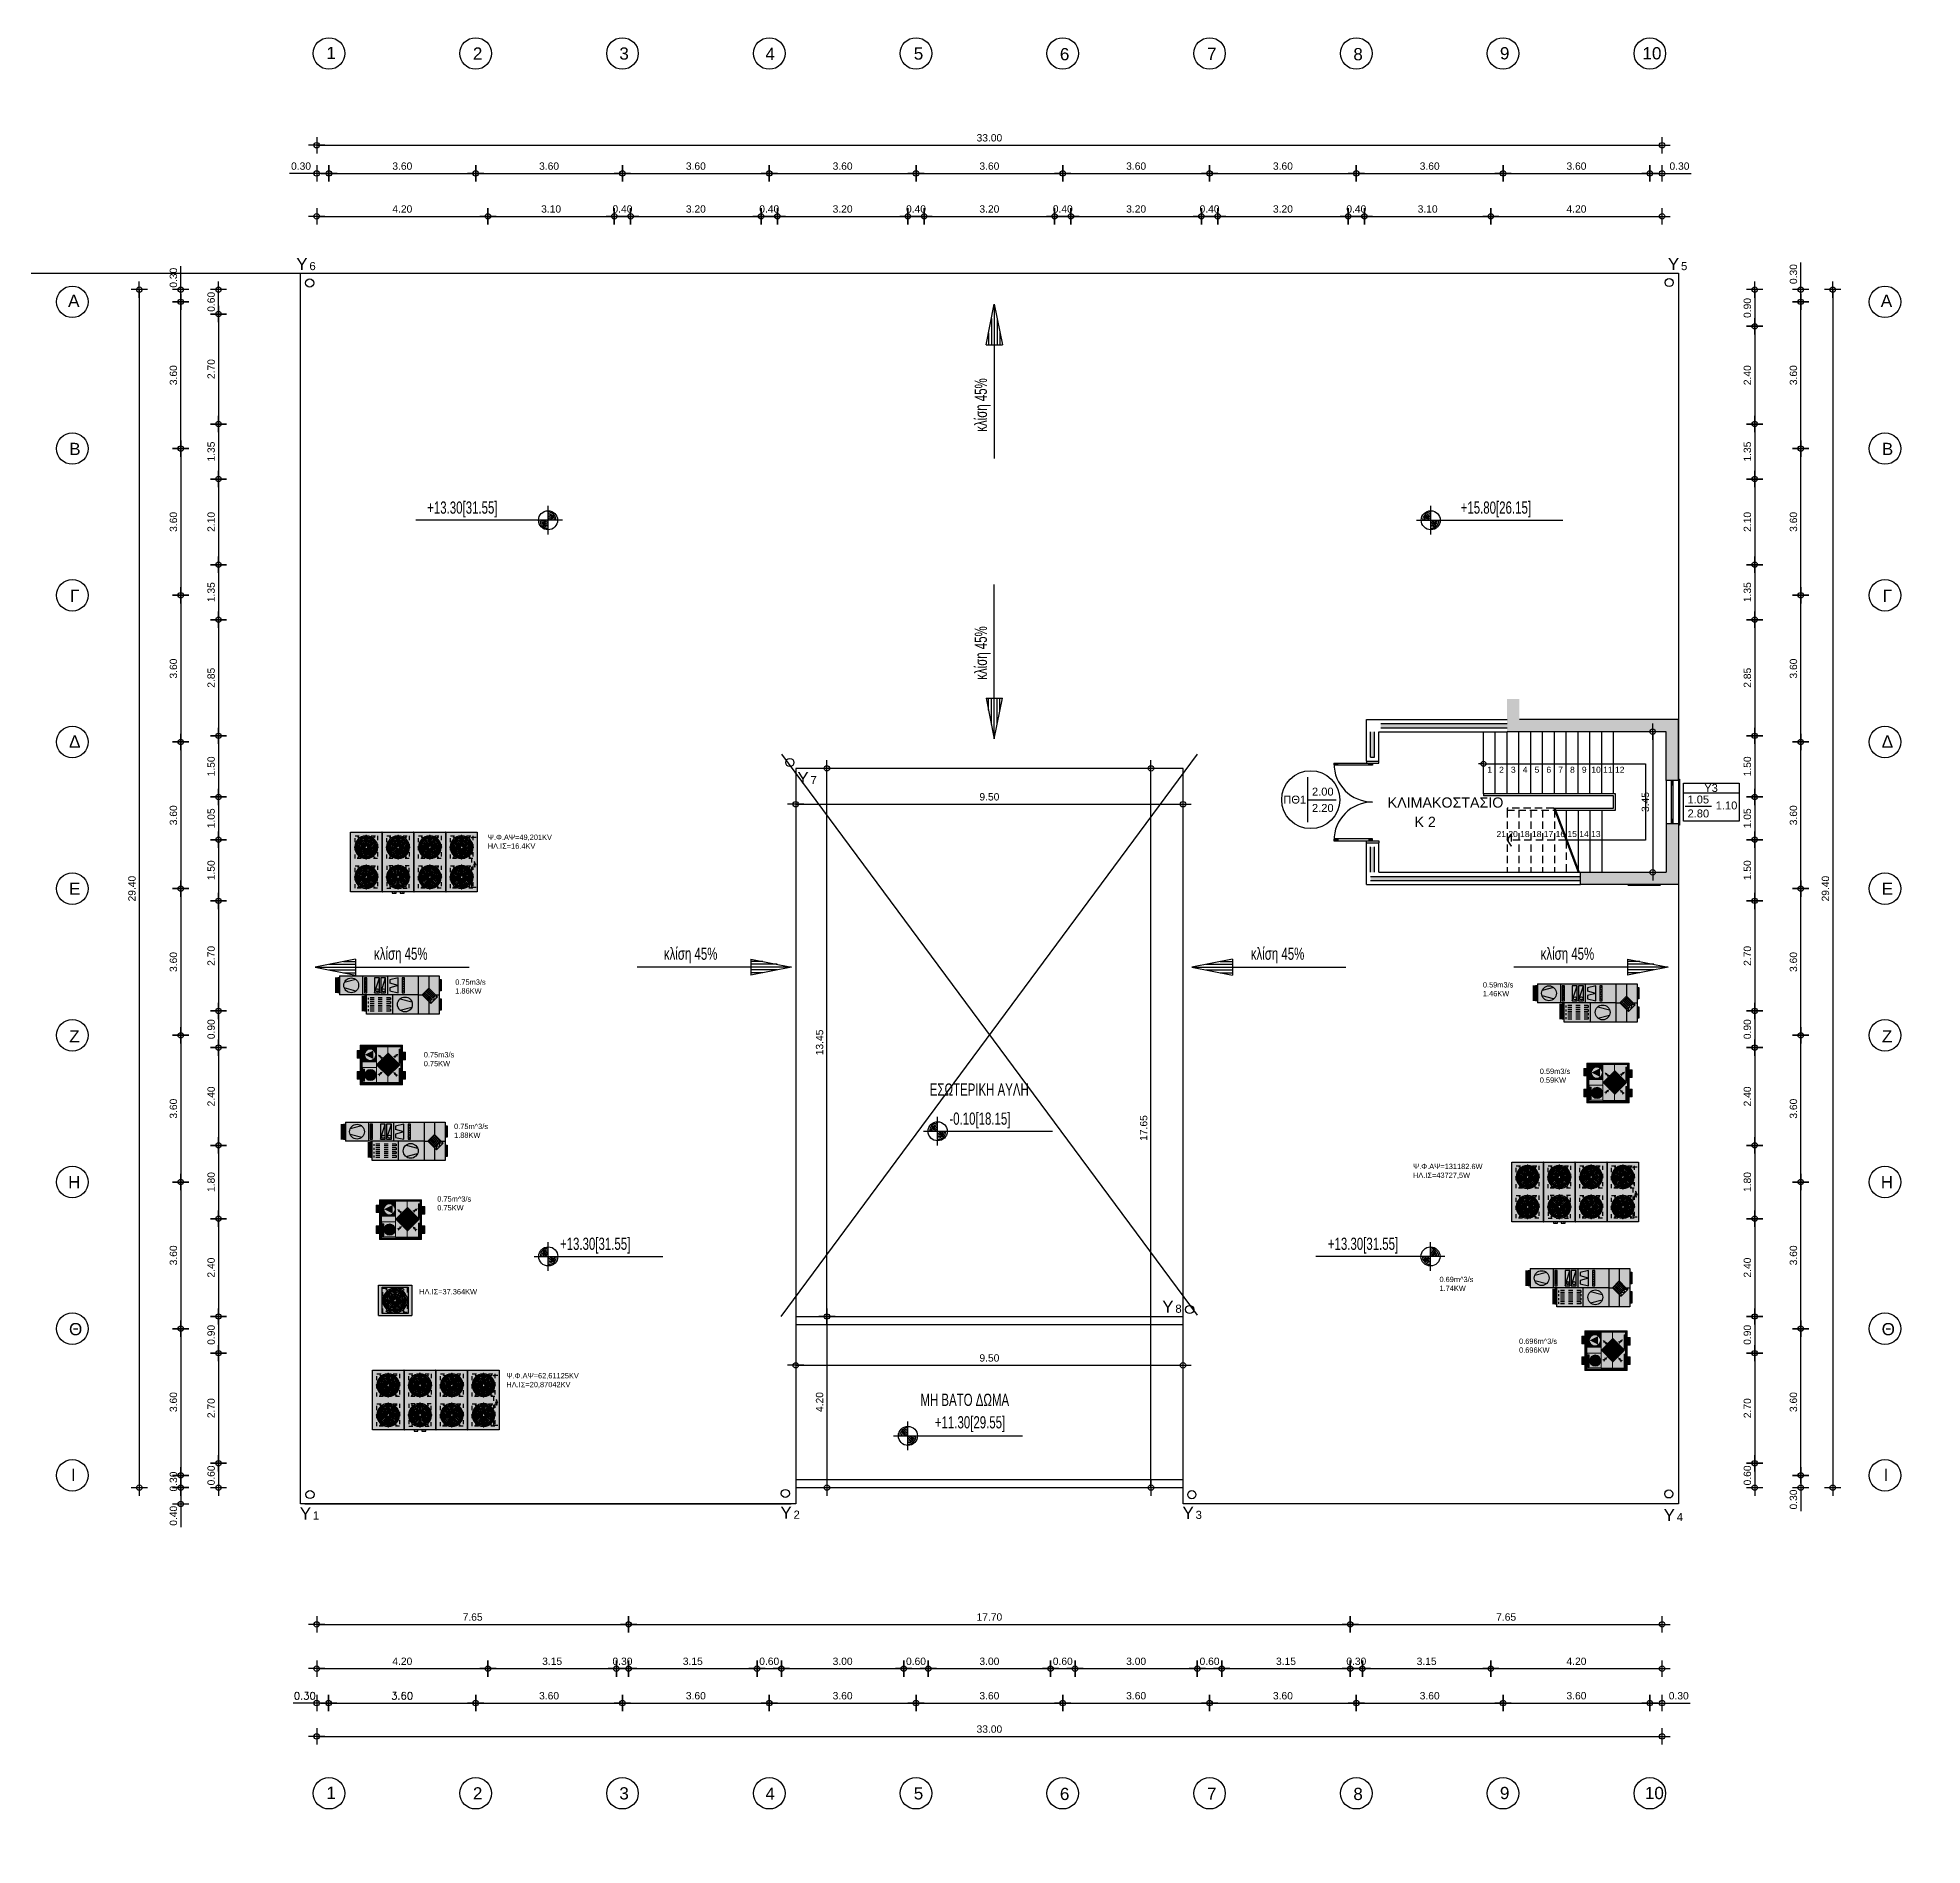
# Model space of a CAD drawing. Header units: metres. Extents: x -11 to 85, y -301 to 135.
# Drawn here: x 7.53 to 53.76, y 81.46 to 125.82 of the extents above; entities that cross this region are included whole.
import ezdxf
from ezdxf.enums import TextEntityAlignment as Align

# ---------------------------------------------------------------- set-up
doc = ezdxf.new("R2010")
doc.units = ezdxf.units.M
doc.header["$LTSCALE"] = 0.036
doc.header["$PDMODE"] = 2
doc.linetypes.add('HIDDEN', pattern=[0.375, 0.25, -0.125])
for name, color, linetype in [('aera epist text', 10, 'Continuous'), ('arxitek borofos', 252, 'Continuous'), ('arxitek corofos', 252, 'Continuous'), ('arxitek doma', 252, 'Continuous'), ('BORDER', 5, 'Continuous'), ('DIMBLK', 252, 'Continuous'), ('elec psiktis', 170, 'Continuous'), ('elec psiktis exartimata', 170, 'Continuous'), ('fan klimatismos hatch', 21, 'Continuous'), ('fan klimatistikes', 160, 'Continuous'), ('fan klimatistiki exartimata', 170, 'Continuous'), ('HLEK_FL001_SYMBOLS', 230, 'Continuous'), ('LAYER-ON', 4, 'Continuous'), ('MARKS', 2, 'Continuous'), ('Parathira', 252, 'Continuous'), ('SYMBOLA', 160, 'Continuous')]:
    doc.layers.add(name, color=color, linetype=linetype)
for name, color, linetype, lineweight in [('fan enallaktis', 162, 'Continuous', 0), ('fan enallaktis hatch', 141, 'Continuous', 0), ('fan klimatistikes_hatch', 121, 'Continuous', 0)]:
    doc.layers.add(name, color=color, linetype=linetype, lineweight=lineweight)
doc.styles.add('CE5W', font='WGSIMPL.SHX')
doc.styles.add('comu-c', font='ugcompl.shx', dxfattribs={"width": 0.7})
doc.styles.add('COMU-N', font='arial.ttf')
doc.styles.get("Standard").update_dxf_attribs({"font": 'arial.ttf'})
doc.dimstyles.new('CADWDOT', dxfattribs={"dimscale": 0.1, "dimtxt": 1.8, "dimasz": 0.08, "dimexe": 2, "dimexo": 0, "dimgap": 0.09, "dimtad": 0, "dimrnd": 0.001, "dimzin": 0, "dimdsep": 46, "dimtxsty": 'Standard', "dimblk1": 'ARTDIM', "dimblk2": 'ARTDIM', "dimsah": 1, "dimcen": 0.09, "dimdle": 0.05, "dimse1": 1, "dimse2": 1, "dimadec": 0, "dimazin": 0, "dimtfac": 1, "dimtmove": 0, "dimatfit": 3, "dimldrblk": 'ARTDIM', "dimfxl": 2, "dimtvp": 0.9999, "dimtolj": 1, "dimtzin": 0, "dimarcsym": 0})

msp = doc.modelspace()

# ---------------------------------------------------------------- texts
at = {"layer": 'arxitek borofos', "style": 'COMU-N'}
for s, p in [('1', (43.145, 107.856)), ('2', (43.435, 107.856)), ('3', (43.725, 107.856)), ('4', (44.015, 107.856)), ('5', (44.305, 107.856)), ('6', (44.595, 107.856)), ('7', (44.885, 107.856)), ('8', (45.175, 107.856)), ('9', (45.465, 107.856)), ('10', (45.755, 107.856)), ('11', (46.045, 107.856)), ('12', (46.335, 107.856)), ('21', (43.429, 106.278)), ('20', (43.719, 106.278)), ('18', (44.009, 106.278)), ('18', (44.299, 106.278)), ('17', (44.589, 106.278)), ('16', (44.879, 106.278)), ('15', (45.169, 106.278)), ('14', (45.459, 106.278)), ('13', (45.749, 106.278))]:
    msp.add_text(s, height=0.15, dxfattribs=at).set_placement(p, align=Align.MIDDLE)
for s, height, p in [('Y3', 0.195, (48.409, 107.311)), ('ΚΛΙΜΑΚΟΣΤΑΣΙΟ', 0.25, (40.643, 106.926)), ('2.80', 0.195, (47.999, 106.685)), ('1.05', 0.195, (47.997, 107.028)), ('1.10', 0.195, (48.69, 106.882)), ('K 2', 0.25, (41.3, 106.451))]:
    msp.add_text(s, height=height, dxfattribs=at).set_placement(p)
for tag, text, p in [('2.00', '0.90', (39.052, 107.221)), ('ΠΘ1', '2.20', (38.364, 107.025)), ('2.20', '2.20', (39.052, 106.821))]:
    msp.add_attdef(tag, text=text, height=0.195, dxfattribs=at).set_placement(p, align=Align.CENTER)
at = {"layer": 'arxitek doma', "style": 'COMU-N'}
for s, height, p in [('1', 0.3, (14.612, 125.295, 3)), ('2', 0.3, (18.205, 125.281, 3)), ('3', 0.3, (21.797, 125.281, 3)), ('4', 0.3, (25.381, 125.274, 3)), ('5', 0.3, (29.019, 125.281, 3)), ('6', 0.3, (32.603, 125.266, 3)), ('7', 0.3, (36.212, 125.274, 3)), ('8', 0.3, (39.801, 125.266, 3)), ('9', 0.3, (43.397, 125.288, 3)), ('10', 0.3, (46.893, 125.288, 3)), ('Y', 0.3, (13.872, 120.116, 3)), ('6', 0.2, (14.195, 120.116, 3)), ('Y', 0.3, (47.516, 120.116, 3)), ('5', 0.2, (47.839, 120.116, 3)), ('Α', 0.3, (8.276, 119.214, 3)), ('Α', 0.3, (52.738, 119.214, 3)), ('Β', 0.3, (8.303, 115.578, 3)), ('Β', 0.3, (52.765, 115.578, 3)), ('Γ', 0.3, (8.321, 111.971, 3)), ('Γ', 0.3, (52.783, 111.971, 3)), ('Δ', 0.3, (8.299, 108.4, 3)), ('Δ', 0.3, (52.761, 108.4, 3)), ('Y', 0.3, (26.163, 107.503, 3)), ('7', 0.2, (26.485, 107.503, 3)), ('Ε', 0.3, (8.299, 104.786, 3)), ('Ε', 0.3, (52.761, 104.786, 3)), ('Ζ', 0.3, (8.305, 101.164, 3)), ('Ζ', 0.3, (52.767, 101.164, 3)), ('Η', 0.3, (8.277, 97.586, 3)), ('Η', 0.3, (52.739, 97.586, 3)), ('Y', 0.3, (35.113, 94.529, 3)), ('8', 0.2, (35.436, 94.529, 3)), ('Θ', 0.3, (8.298, 93.978, 3)), ('Θ', 0.3, (52.76, 93.978, 3)), ('Ι', 0.3, (8.346, 90.4, 3)), ('Ι', 0.3, (52.808, 90.4, 3)), ('Y', 0.3, (13.958, 89.456, 3)), ('Y', 0.3, (25.747, 89.475, 3)), ('Y', 0.3, (35.609, 89.47, 3)), ('Y', 0.3, (47.411, 89.416, 3)), ('1', 0.2, (14.28, 89.456, 3)), ('2', 0.2, (26.07, 89.475, 3)), ('3', 0.2, (35.932, 89.47, 3)), ('4', 0.2, (47.734, 89.416, 3)), ('1', 0.3, (14.612, 82.601, 3)), ('2', 0.3, (18.205, 82.586, 3)), ('3', 0.3, (21.797, 82.586, 3)), ('4', 0.3, (25.381, 82.579, 3)), ('5', 0.3, (29.019, 82.586, 3)), ('6', 0.3, (32.603, 82.572, 3)), ('7', 0.3, (36.212, 82.579, 3)), ('8', 0.3, (39.801, 82.572, 3)), ('9', 0.3, (43.397, 82.594, 3)), ('10', 0.3, (46.952, 82.594, 3))]:
    msp.add_text(s, height=height, dxfattribs=at).set_placement(p)
at = {"layer": 'arxitek doma', "style": 'comu-c', "width": 0.7}
for p in [(30.814, 116.15), (30.814, 110.064)]:
    msp.add_text('κλίση 45%', height=0.3, rotation=90, dxfattribs=at).set_placement(p)
for s, p in [('κλίση 45%', (15.78, 103.191)), ('κλίση 45%', (22.89, 103.191)), ('κλίση 45%', (37.286, 103.191)), ('κλίση 45%', (44.396, 103.191)), ('ΕΣΩΤΕΡΙΚΗ ΑΥΛΗ', (29.412, 99.857)), ('ΜΗ ΒΑΤΟ ΔΩΜΑ', (29.182, 92.244))]:
    msp.add_text(s, height=0.3, dxfattribs=at).set_placement(p)
for tag, p in [('+13.30[31.55]', (17.084, 114.139)), ('+15.80[26.15]', (42.434, 114.139)), ('-0.10[18.15]', (29.892, 99.144, 3)), ('+13.30[31.55]', (20.341, 96.073, 3)), ('+13.30[31.55]', (39.176, 96.073, 3)), ('+11.30[29.55]', (29.537, 91.692, 3))]:
    msp.add_attdef(tag, p, '±0.00', height=0.3, dxfattribs=at)
at = {"layer": 'HLEK_FL001_SYMBOLS', "char_height": 0.13, "attachment_point": 1, "style": 'COMU-N'}
for s, width, insert in [('Ψ.Φ.ΑΨ=49,201KV\\PΗΛ.ΙΣ=16.4KV', 2.86505, (18.57, 106.264)), ('0.75m3/s\\P1.86KW', 3.17137, (17.772, 102.709)), ('0.59m3/s\\P1.46KW', 3.07453, (42.979, 102.642)), ('0.75m3/s\\P0.75KW', 2.32621, (17, 100.926)), ('0.59m3/s\\P0.59KW', 2.23177, (44.374, 100.521)), ('0.75m^ 3/s\\P1.88KW', 1.97064, (17.744, 99.169)), ('Ψ.Φ.ΑΨ=131182.6W\\PΗΛ.ΙΣ=43727,5W', 2.32313, (41.265, 98.186)), ('0.75m^ 3/s\\P0.75KW', 1.98941, (17.331, 97.388)), ('0.69m^ 3/s\\P1.74KW', 2.25216, (41.914, 95.413)), ('ΗΛ.ΙΣ=37.364KW', 1.58724, (16.888, 95.111)), ('0.696m^ 3/s\\P0.696KW', 1.52021, (43.866, 93.896)), ('Ψ.Φ.ΑΨ=62,61125KV\\PΗΛ.ΙΣ=20,87042KV', 2.86505, (19.027, 93.05))]:
    msp.add_mtext_dynamic_manual_height_columns(s, width=width, gutter_width=0.65, heights=[0], dxfattribs=dict(at, insert=insert))

# ---------------------------------------------------------------- blocks, each defined once
blk = doc.blocks.new('ARTDIM')
at = {"layer": 'DIMBLK'}
for p, q in [((-24.9975, 0), (24.9975, 0)), ((0, -24.9975), (0, 24.9975))]:
    blk.add_line(p, q, dxfattribs=at)
blk.add_circle((0, 0), 8.25, dxfattribs=at)
blk = doc.blocks.new('*D1643')
at = {"layer": 'arxitek doma', "color": 0, "lineweight": -2}
blk.add_line((14.682, 122.488), (18.266, 122.488), dxfattribs=at)
at = {"layer": 'Defpoints', "color": 0, "transparency": 16777216}
for p in [(14.674, 125.766), (18.274, 125.766), (18.274, 122.488)]:
    blk.add_point(p, dxfattribs=at)
at = {"layer": 'arxitek doma', "color": 0, "lineweight": -2, "xscale": 0.008, "yscale": 0.008, "zscale": 0.008, "rotation": 180}
blk.add_blockref('ARTDIM', (14.674, 122.488), dxfattribs=at)
at = {"layer": 'arxitek doma', "color": 0, "lineweight": -2, "xscale": 0.008, "yscale": 0.008, "zscale": 0.008}
blk.add_blockref('ARTDIM', (18.274, 122.488), dxfattribs=at)
at = {"layer": 'arxitek doma', "color": 0, "insert": (16.474, 122.668), "char_height": 0.18, "attachment_point": 5}
blk.add_mtext('\\A1;3.60', dxfattribs=at)
blk = doc.blocks.new('*D1644')
at = {"layer": 'arxitek doma', "color": 0, "lineweight": -2}
blk.add_line((18.282, 122.488), (21.866, 122.488), dxfattribs=at)
at = {"layer": 'Defpoints', "color": 0, "transparency": 16777216}
for p in [(18.274, 125.766), (21.874, 125.766), (21.874, 122.488)]:
    blk.add_point(p, dxfattribs=at)
at = {"layer": 'arxitek doma', "color": 0, "lineweight": -2, "xscale": 0.008, "yscale": 0.008, "zscale": 0.008, "rotation": 180}
blk.add_blockref('ARTDIM', (18.274, 122.488), dxfattribs=at)
at = {"layer": 'arxitek doma', "color": 0, "lineweight": -2, "xscale": 0.008, "yscale": 0.008, "zscale": 0.008}
blk.add_blockref('ARTDIM', (21.874, 122.488), dxfattribs=at)
at = {"layer": 'arxitek doma', "color": 0, "insert": (20.074, 122.668), "char_height": 0.18, "attachment_point": 5}
blk.add_mtext('\\A1;3.60', dxfattribs=at)
blk = doc.blocks.new('*D1645')
at = {"layer": 'arxitek doma', "color": 0, "lineweight": -2}
blk.add_line((21.882, 122.488), (25.466, 122.488), dxfattribs=at)
at = {"layer": 'Defpoints', "color": 0, "transparency": 16777216}
for p in [(21.874, 125.766), (25.474, 122.488), (25.474, 122.488)]:
    blk.add_point(p, dxfattribs=at)
at = {"layer": 'arxitek doma', "color": 0, "lineweight": -2, "xscale": 0.008, "yscale": 0.008, "zscale": 0.008, "rotation": 180}
blk.add_blockref('ARTDIM', (21.874, 122.488), dxfattribs=at)
at = {"layer": 'arxitek doma', "color": 0, "lineweight": -2, "xscale": 0.008, "yscale": 0.008, "zscale": 0.008}
blk.add_blockref('ARTDIM', (25.474, 122.488), dxfattribs=at)
at = {"layer": 'arxitek doma', "color": 0, "insert": (23.674, 122.668), "char_height": 0.18, "attachment_point": 5}
blk.add_mtext('\\A1;3.60', dxfattribs=at)
blk = doc.blocks.new('*D1646')
at = {"layer": 'arxitek doma', "color": 0, "lineweight": -2}
blk.add_line((25.482, 122.488), (29.066, 122.488), dxfattribs=at)
at = {"layer": 'Defpoints', "color": 0, "transparency": 16777216}
for p in [(29.074, 125.766), (25.474, 122.488), (29.074, 122.488)]:
    blk.add_point(p, dxfattribs=at)
at = {"layer": 'arxitek doma', "color": 0, "lineweight": -2, "xscale": 0.008, "yscale": 0.008, "zscale": 0.008, "rotation": 180}
blk.add_blockref('ARTDIM', (25.474, 122.488), dxfattribs=at)
at = {"layer": 'arxitek doma', "color": 0, "lineweight": -2, "xscale": 0.008, "yscale": 0.008, "zscale": 0.008}
blk.add_blockref('ARTDIM', (29.074, 122.488), dxfattribs=at)
at = {"layer": 'arxitek doma', "color": 0, "insert": (27.274, 122.668), "char_height": 0.18, "attachment_point": 5}
blk.add_mtext('\\A1;3.60', dxfattribs=at)
blk = doc.blocks.new('*D1647')
at = {"layer": 'arxitek doma', "color": 0, "lineweight": -2}
blk.add_line((29.082, 122.488), (32.666, 122.488), dxfattribs=at)
at = {"layer": 'Defpoints', "color": 0, "transparency": 16777216}
for p in [(29.074, 125.766), (32.674, 125.766), (32.674, 122.488)]:
    blk.add_point(p, dxfattribs=at)
at = {"layer": 'arxitek doma', "color": 0, "lineweight": -2, "xscale": 0.008, "yscale": 0.008, "zscale": 0.008, "rotation": 180}
blk.add_blockref('ARTDIM', (29.074, 122.488), dxfattribs=at)
at = {"layer": 'arxitek doma', "color": 0, "lineweight": -2, "xscale": 0.008, "yscale": 0.008, "zscale": 0.008}
blk.add_blockref('ARTDIM', (32.674, 122.488), dxfattribs=at)
at = {"layer": 'arxitek doma', "color": 0, "insert": (30.874, 122.668), "char_height": 0.18, "attachment_point": 5}
blk.add_mtext('\\A1;3.60', dxfattribs=at)
blk = doc.blocks.new('*D1648')
at = {"layer": 'arxitek doma', "color": 0, "lineweight": -2}
blk.add_line((32.682, 122.488), (36.266, 122.488), dxfattribs=at)
at = {"layer": 'Defpoints', "color": 0, "transparency": 16777216}
for p in [(32.674, 125.766), (36.274, 125.766), (36.274, 122.488)]:
    blk.add_point(p, dxfattribs=at)
at = {"layer": 'arxitek doma', "color": 0, "lineweight": -2, "xscale": 0.008, "yscale": 0.008, "zscale": 0.008, "rotation": 180}
blk.add_blockref('ARTDIM', (32.674, 122.488), dxfattribs=at)
at = {"layer": 'arxitek doma', "color": 0, "lineweight": -2, "xscale": 0.008, "yscale": 0.008, "zscale": 0.008}
blk.add_blockref('ARTDIM', (36.274, 122.488), dxfattribs=at)
at = {"layer": 'arxitek doma', "color": 0, "insert": (34.474, 122.668), "char_height": 0.18, "attachment_point": 5}
blk.add_mtext('\\A1;3.60', dxfattribs=at)
blk = doc.blocks.new('*D1649')
at = {"layer": 'arxitek doma', "color": 0, "lineweight": -2}
blk.add_line((36.282, 122.488), (39.866, 122.488), dxfattribs=at)
at = {"layer": 'Defpoints', "color": 0, "transparency": 16777216}
for p in [(36.274, 125.766), (39.874, 125.766), (39.874, 122.488)]:
    blk.add_point(p, dxfattribs=at)
at = {"layer": 'arxitek doma', "color": 0, "lineweight": -2, "xscale": 0.008, "yscale": 0.008, "zscale": 0.008, "rotation": 180}
blk.add_blockref('ARTDIM', (36.274, 122.488), dxfattribs=at)
at = {"layer": 'arxitek doma', "color": 0, "lineweight": -2, "xscale": 0.008, "yscale": 0.008, "zscale": 0.008}
blk.add_blockref('ARTDIM', (39.874, 122.488), dxfattribs=at)
at = {"layer": 'arxitek doma', "color": 0, "insert": (38.074, 122.668), "char_height": 0.18, "attachment_point": 5}
blk.add_mtext('\\A1;3.60', dxfattribs=at)
blk = doc.blocks.new('*D1650')
at = {"layer": 'arxitek doma', "color": 0, "lineweight": -2}
blk.add_line((39.882, 122.488), (43.466, 122.488), dxfattribs=at)
at = {"layer": 'Defpoints', "color": 0, "transparency": 16777216}
for p in [(39.874, 125.766), (43.474, 125.766), (43.474, 122.488)]:
    blk.add_point(p, dxfattribs=at)
at = {"layer": 'arxitek doma', "color": 0, "lineweight": -2, "xscale": 0.008, "yscale": 0.008, "zscale": 0.008, "rotation": 180}
blk.add_blockref('ARTDIM', (39.874, 122.488), dxfattribs=at)
at = {"layer": 'arxitek doma', "color": 0, "lineweight": -2, "xscale": 0.008, "yscale": 0.008, "zscale": 0.008}
blk.add_blockref('ARTDIM', (43.474, 122.488), dxfattribs=at)
at = {"layer": 'arxitek doma', "color": 0, "insert": (41.674, 122.668), "char_height": 0.18, "attachment_point": 5}
blk.add_mtext('\\A1;3.60', dxfattribs=at)
blk = doc.blocks.new('*D1651')
at = {"layer": 'arxitek doma', "color": 0, "lineweight": -2}
blk.add_line((43.482, 122.488), (47.066, 122.488), dxfattribs=at)
at = {"layer": 'Defpoints', "color": 0, "transparency": 16777216}
for p in [(43.474, 125.766), (47.074, 125.766), (47.074, 122.488)]:
    blk.add_point(p, dxfattribs=at)
at = {"layer": 'arxitek doma', "color": 0, "lineweight": -2, "xscale": 0.008, "yscale": 0.008, "zscale": 0.008, "rotation": 180}
blk.add_blockref('ARTDIM', (43.474, 122.488), dxfattribs=at)
at = {"layer": 'arxitek doma', "color": 0, "lineweight": -2, "xscale": 0.008, "yscale": 0.008, "zscale": 0.008}
blk.add_blockref('ARTDIM', (47.074, 122.488), dxfattribs=at)
at = {"layer": 'arxitek doma', "color": 0, "insert": (45.274, 122.668), "char_height": 0.18, "attachment_point": 5}
blk.add_mtext('\\A1;3.60', dxfattribs=at)
blk = doc.blocks.new('*D1652')
at = {"layer": 'arxitek doma', "color": 0, "lineweight": -2}
for p, q in [((47.082, 122.488), (47.366, 122.488)), ((47.374, 122.488), (48.084, 122.488))]:
    blk.add_line(p, q, dxfattribs=at)
at = {"layer": 'Defpoints', "color": 0, "transparency": 16777216}
for p in [(47.074, 125.766), (47.374, 122.488), (47.374, 120.358)]:
    blk.add_point(p, dxfattribs=at)
at = {"layer": 'arxitek doma', "color": 0, "lineweight": -2, "xscale": 0.008, "yscale": 0.008, "zscale": 0.008, "rotation": 180}
blk.add_blockref('ARTDIM', (47.074, 122.488), dxfattribs=at)
at = {"layer": 'arxitek doma', "color": 0, "lineweight": -2, "xscale": 0.008, "yscale": 0.008, "zscale": 0.008}
blk.add_blockref('ARTDIM', (47.374, 122.488), dxfattribs=at)
at = {"layer": 'arxitek doma', "color": 0, "insert": (47.801, 122.668), "char_height": 0.18, "attachment_point": 5}
blk.add_mtext('\\A1;0.30', dxfattribs=at)
blk = doc.blocks.new('*D1653')
at = {"layer": 'arxitek doma', "color": 0, "lineweight": -2}
for p, q in [((14.374, 122.488), (13.706, 122.488)), ((14.666, 122.488), (14.382, 122.488))]:
    blk.add_line(p, q, dxfattribs=at)
at = {"layer": 'Defpoints', "color": 0, "transparency": 16777216}
for p in [(14.374, 122.488), (14.674, 122.488), (14.374, 120.358)]:
    blk.add_point(p, dxfattribs=at)
at = {"layer": 'arxitek doma', "color": 0, "lineweight": -2, "xscale": 0.008, "yscale": 0.008, "zscale": 0.008, "rotation": 180}
blk.add_blockref('ARTDIM', (14.374, 122.488), dxfattribs=at)
at = {"layer": 'arxitek doma', "color": 0, "lineweight": -2, "xscale": 0.008, "yscale": 0.008, "zscale": 0.008}
blk.add_blockref('ARTDIM', (14.674, 122.488), dxfattribs=at)
at = {"layer": 'arxitek doma', "color": 0, "insert": (13.99, 122.668), "char_height": 0.18, "attachment_point": 5}
blk.add_mtext('\\A1;0.30', dxfattribs=at)
blk = doc.blocks.new('*D1654')
at = {"layer": 'arxitek doma', "color": 0, "lineweight": -2}
blk.add_line((14.382, 123.182), (47.366, 123.182), dxfattribs=at)
at = {"layer": 'Defpoints', "color": 0, "transparency": 16777216}
for p in [(47.374, 123.182), (14.374, 122), (47.374, 122)]:
    blk.add_point(p, dxfattribs=at)
at = {"layer": 'arxitek doma', "color": 0, "lineweight": -2, "xscale": 0.008, "yscale": 0.008, "zscale": 0.008, "rotation": 180}
blk.add_blockref('ARTDIM', (14.374, 123.182), dxfattribs=at)
at = {"layer": 'arxitek doma', "color": 0, "lineweight": -2, "xscale": 0.008, "yscale": 0.008, "zscale": 0.008}
blk.add_blockref('ARTDIM', (47.374, 123.182), dxfattribs=at)
at = {"layer": 'arxitek doma', "color": 0, "insert": (30.874, 123.362), "char_height": 0.18, "attachment_point": 5}
blk.add_mtext('\\A1;33.00', dxfattribs=at)
blk = doc.blocks.new('*D1655')
at = {"layer": 'arxitek doma', "color": 0, "lineweight": -2}
blk.add_line((14.382, 121.436), (18.566, 121.436), dxfattribs=at)
at = {"layer": 'Defpoints', "color": 0, "transparency": 16777216}
for p in [(18.574, 121.436), (14.374, 120.358), (18.574, 120.358)]:
    blk.add_point(p, dxfattribs=at)
at = {"layer": 'arxitek doma', "color": 0, "lineweight": -2, "xscale": 0.008, "yscale": 0.008, "zscale": 0.008, "rotation": 180}
blk.add_blockref('ARTDIM', (14.374, 121.436), dxfattribs=at)
at = {"layer": 'arxitek doma', "color": 0, "lineweight": -2, "xscale": 0.008, "yscale": 0.008, "zscale": 0.008}
blk.add_blockref('ARTDIM', (18.574, 121.436), dxfattribs=at)
at = {"layer": 'arxitek doma', "color": 0, "insert": (16.474, 121.616), "char_height": 0.18, "attachment_point": 5}
blk.add_mtext('\\A1;4.20', dxfattribs=at)
blk = doc.blocks.new('*D1656')
at = {"layer": 'arxitek doma', "color": 0, "lineweight": -2}
blk.add_line((18.582, 121.436), (21.666, 121.436), dxfattribs=at)
at = {"layer": 'Defpoints', "color": 0, "transparency": 16777216}
for p in [(21.674, 121.436), (18.574, 120.358), (21.674, 120.358)]:
    blk.add_point(p, dxfattribs=at)
at = {"layer": 'arxitek doma', "color": 0, "lineweight": -2, "xscale": 0.008, "yscale": 0.008, "zscale": 0.008, "rotation": 180}
blk.add_blockref('ARTDIM', (18.574, 121.436), dxfattribs=at)
at = {"layer": 'arxitek doma', "color": 0, "lineweight": -2, "xscale": 0.008, "yscale": 0.008, "zscale": 0.008}
blk.add_blockref('ARTDIM', (21.674, 121.436), dxfattribs=at)
at = {"layer": 'arxitek doma', "color": 0, "insert": (20.124, 121.616), "char_height": 0.18, "attachment_point": 5}
blk.add_mtext('\\A1;3.10', dxfattribs=at)
blk = doc.blocks.new('*D1657')
at = {"layer": 'arxitek doma', "color": 0, "lineweight": -2}
blk.add_line((21.682, 121.436), (22.066, 121.436), dxfattribs=at)
at = {"layer": 'Defpoints', "color": 0, "transparency": 16777216}
for p in [(22.074, 121.436), (21.674, 120.358), (22.074, 120.358)]:
    blk.add_point(p, dxfattribs=at)
at = {"layer": 'arxitek doma', "color": 0, "lineweight": -2, "xscale": 0.008, "yscale": 0.008, "zscale": 0.008, "rotation": 180}
blk.add_blockref('ARTDIM', (21.674, 121.436), dxfattribs=at)
at = {"layer": 'arxitek doma', "color": 0, "lineweight": -2, "xscale": 0.008, "yscale": 0.008, "zscale": 0.008}
blk.add_blockref('ARTDIM', (22.074, 121.436), dxfattribs=at)
at = {"layer": 'arxitek doma', "color": 0, "insert": (21.874, 121.616), "char_height": 0.18, "attachment_point": 5}
blk.add_mtext('\\A1;0.40', dxfattribs=at)
blk = doc.blocks.new('*D1658')
at = {"layer": 'arxitek doma', "color": 0, "lineweight": -2}
blk.add_line((22.082, 121.436), (25.266, 121.436), dxfattribs=at)
at = {"layer": 'Defpoints', "color": 0, "transparency": 16777216}
for p in [(25.274, 121.436), (22.074, 120.358), (25.274, 120.358)]:
    blk.add_point(p, dxfattribs=at)
at = {"layer": 'arxitek doma', "color": 0, "lineweight": -2, "xscale": 0.008, "yscale": 0.008, "zscale": 0.008, "rotation": 180}
blk.add_blockref('ARTDIM', (22.074, 121.436), dxfattribs=at)
at = {"layer": 'arxitek doma', "color": 0, "lineweight": -2, "xscale": 0.008, "yscale": 0.008, "zscale": 0.008}
blk.add_blockref('ARTDIM', (25.274, 121.436), dxfattribs=at)
at = {"layer": 'arxitek doma', "color": 0, "insert": (23.674, 121.616), "char_height": 0.18, "attachment_point": 5}
blk.add_mtext('\\A1;3.20', dxfattribs=at)
blk = doc.blocks.new('*D1659')
at = {"layer": 'arxitek doma', "color": 0, "lineweight": -2}
blk.add_line((25.282, 121.436), (25.666, 121.436), dxfattribs=at)
at = {"layer": 'Defpoints', "color": 0, "transparency": 16777216}
for p in [(25.674, 121.436), (25.274, 120.358), (25.674, 120.358)]:
    blk.add_point(p, dxfattribs=at)
at = {"layer": 'arxitek doma', "color": 0, "lineweight": -2, "xscale": 0.008, "yscale": 0.008, "zscale": 0.008, "rotation": 180}
blk.add_blockref('ARTDIM', (25.274, 121.436), dxfattribs=at)
at = {"layer": 'arxitek doma', "color": 0, "lineweight": -2, "xscale": 0.008, "yscale": 0.008, "zscale": 0.008}
blk.add_blockref('ARTDIM', (25.674, 121.436), dxfattribs=at)
at = {"layer": 'arxitek doma', "color": 0, "insert": (25.474, 121.616), "char_height": 0.18, "attachment_point": 5}
blk.add_mtext('\\A1;0.40', dxfattribs=at)
blk = doc.blocks.new('*D1660')
at = {"layer": 'arxitek doma', "color": 0, "lineweight": -2}
blk.add_line((25.682, 121.436), (28.866, 121.436), dxfattribs=at)
at = {"layer": 'Defpoints', "color": 0, "transparency": 16777216}
for p in [(28.874, 121.436), (25.674, 120.358), (28.874, 120.358)]:
    blk.add_point(p, dxfattribs=at)
at = {"layer": 'arxitek doma', "color": 0, "lineweight": -2, "xscale": 0.008, "yscale": 0.008, "zscale": 0.008, "rotation": 180}
blk.add_blockref('ARTDIM', (25.674, 121.436), dxfattribs=at)
at = {"layer": 'arxitek doma', "color": 0, "lineweight": -2, "xscale": 0.008, "yscale": 0.008, "zscale": 0.008}
blk.add_blockref('ARTDIM', (28.874, 121.436), dxfattribs=at)
at = {"layer": 'arxitek doma', "color": 0, "insert": (27.274, 121.616), "char_height": 0.18, "attachment_point": 5}
blk.add_mtext('\\A1;3.20', dxfattribs=at)
blk = doc.blocks.new('*D1661')
at = {"layer": 'arxitek doma', "color": 0, "lineweight": -2}
blk.add_line((28.882, 121.436), (29.266, 121.436), dxfattribs=at)
at = {"layer": 'Defpoints', "color": 0, "transparency": 16777216}
for p in [(29.274, 121.436), (28.874, 120.358), (29.274, 120.358)]:
    blk.add_point(p, dxfattribs=at)
at = {"layer": 'arxitek doma', "color": 0, "lineweight": -2, "xscale": 0.008, "yscale": 0.008, "zscale": 0.008, "rotation": 180}
blk.add_blockref('ARTDIM', (28.874, 121.436), dxfattribs=at)
at = {"layer": 'arxitek doma', "color": 0, "lineweight": -2, "xscale": 0.008, "yscale": 0.008, "zscale": 0.008}
blk.add_blockref('ARTDIM', (29.274, 121.436), dxfattribs=at)
at = {"layer": 'arxitek doma', "color": 0, "insert": (29.074, 121.616), "char_height": 0.18, "attachment_point": 5}
blk.add_mtext('\\A1;0.40', dxfattribs=at)
blk = doc.blocks.new('*D1662')
at = {"layer": 'arxitek doma', "color": 0, "lineweight": -2}
blk.add_line((29.282, 121.436), (32.466, 121.436), dxfattribs=at)
at = {"layer": 'Defpoints', "color": 0, "transparency": 16777216}
for p in [(32.474, 121.436), (29.274, 120.358), (32.474, 120.358)]:
    blk.add_point(p, dxfattribs=at)
at = {"layer": 'arxitek doma', "color": 0, "lineweight": -2, "xscale": 0.008, "yscale": 0.008, "zscale": 0.008, "rotation": 180}
blk.add_blockref('ARTDIM', (29.274, 121.436), dxfattribs=at)
at = {"layer": 'arxitek doma', "color": 0, "lineweight": -2, "xscale": 0.008, "yscale": 0.008, "zscale": 0.008}
blk.add_blockref('ARTDIM', (32.474, 121.436), dxfattribs=at)
at = {"layer": 'arxitek doma', "color": 0, "insert": (30.874, 121.616), "char_height": 0.18, "attachment_point": 5}
blk.add_mtext('\\A1;3.20', dxfattribs=at)
blk = doc.blocks.new('*D1663')
at = {"layer": 'arxitek doma', "color": 0, "lineweight": -2}
blk.add_line((32.482, 121.436), (32.866, 121.436), dxfattribs=at)
at = {"layer": 'Defpoints', "color": 0, "transparency": 16777216}
for p in [(32.874, 121.436), (32.474, 120.358), (32.874, 120.358)]:
    blk.add_point(p, dxfattribs=at)
at = {"layer": 'arxitek doma', "color": 0, "lineweight": -2, "xscale": 0.008, "yscale": 0.008, "zscale": 0.008, "rotation": 180}
blk.add_blockref('ARTDIM', (32.474, 121.436), dxfattribs=at)
at = {"layer": 'arxitek doma', "color": 0, "lineweight": -2, "xscale": 0.008, "yscale": 0.008, "zscale": 0.008}
blk.add_blockref('ARTDIM', (32.874, 121.436), dxfattribs=at)
at = {"layer": 'arxitek doma', "color": 0, "insert": (32.674, 121.616), "char_height": 0.18, "attachment_point": 5}
blk.add_mtext('\\A1;0.40', dxfattribs=at)
blk = doc.blocks.new('*D1664')
at = {"layer": 'arxitek doma', "color": 0, "lineweight": -2}
blk.add_line((32.882, 121.436), (36.066, 121.436), dxfattribs=at)
at = {"layer": 'Defpoints', "color": 0, "transparency": 16777216}
for p in [(36.074, 121.436), (32.874, 120.358), (36.074, 120.358)]:
    blk.add_point(p, dxfattribs=at)
at = {"layer": 'arxitek doma', "color": 0, "lineweight": -2, "xscale": 0.008, "yscale": 0.008, "zscale": 0.008, "rotation": 180}
blk.add_blockref('ARTDIM', (32.874, 121.436), dxfattribs=at)
at = {"layer": 'arxitek doma', "color": 0, "lineweight": -2, "xscale": 0.008, "yscale": 0.008, "zscale": 0.008}
blk.add_blockref('ARTDIM', (36.074, 121.436), dxfattribs=at)
at = {"layer": 'arxitek doma', "color": 0, "insert": (34.474, 121.616), "char_height": 0.18, "attachment_point": 5}
blk.add_mtext('\\A1;3.20', dxfattribs=at)
blk = doc.blocks.new('*D1665')
at = {"layer": 'arxitek doma', "color": 0, "lineweight": -2}
blk.add_line((36.082, 121.436), (36.466, 121.436), dxfattribs=at)
at = {"layer": 'Defpoints', "color": 0, "transparency": 16777216}
for p in [(36.474, 121.436), (36.074, 120.358), (36.474, 120.358)]:
    blk.add_point(p, dxfattribs=at)
at = {"layer": 'arxitek doma', "color": 0, "lineweight": -2, "xscale": 0.008, "yscale": 0.008, "zscale": 0.008, "rotation": 180}
blk.add_blockref('ARTDIM', (36.074, 121.436), dxfattribs=at)
at = {"layer": 'arxitek doma', "color": 0, "lineweight": -2, "xscale": 0.008, "yscale": 0.008, "zscale": 0.008}
blk.add_blockref('ARTDIM', (36.474, 121.436), dxfattribs=at)
at = {"layer": 'arxitek doma', "color": 0, "insert": (36.274, 121.616), "char_height": 0.18, "attachment_point": 5}
blk.add_mtext('\\A1;0.40', dxfattribs=at)
blk = doc.blocks.new('*D1666')
at = {"layer": 'arxitek doma', "color": 0, "lineweight": -2}
blk.add_line((36.482, 121.436), (39.666, 121.436), dxfattribs=at)
at = {"layer": 'Defpoints', "color": 0, "transparency": 16777216}
for p in [(39.674, 121.436), (36.474, 120.358), (39.674, 120.358)]:
    blk.add_point(p, dxfattribs=at)
at = {"layer": 'arxitek doma', "color": 0, "lineweight": -2, "xscale": 0.008, "yscale": 0.008, "zscale": 0.008, "rotation": 180}
blk.add_blockref('ARTDIM', (36.474, 121.436), dxfattribs=at)
at = {"layer": 'arxitek doma', "color": 0, "lineweight": -2, "xscale": 0.008, "yscale": 0.008, "zscale": 0.008}
blk.add_blockref('ARTDIM', (39.674, 121.436), dxfattribs=at)
at = {"layer": 'arxitek doma', "color": 0, "insert": (38.074, 121.616), "char_height": 0.18, "attachment_point": 5}
blk.add_mtext('\\A1;3.20', dxfattribs=at)
blk = doc.blocks.new('*D1667')
at = {"layer": 'arxitek doma', "color": 0, "lineweight": -2}
blk.add_line((39.682, 121.436), (40.066, 121.436), dxfattribs=at)
at = {"layer": 'Defpoints', "color": 0, "transparency": 16777216}
for p in [(40.074, 121.436), (39.674, 120.358), (40.074, 120.358)]:
    blk.add_point(p, dxfattribs=at)
at = {"layer": 'arxitek doma', "color": 0, "lineweight": -2, "xscale": 0.008, "yscale": 0.008, "zscale": 0.008, "rotation": 180}
blk.add_blockref('ARTDIM', (39.674, 121.436), dxfattribs=at)
at = {"layer": 'arxitek doma', "color": 0, "lineweight": -2, "xscale": 0.008, "yscale": 0.008, "zscale": 0.008}
blk.add_blockref('ARTDIM', (40.074, 121.436), dxfattribs=at)
at = {"layer": 'arxitek doma', "color": 0, "insert": (39.874, 121.616), "char_height": 0.18, "attachment_point": 5}
blk.add_mtext('\\A1;0.40', dxfattribs=at)
blk = doc.blocks.new('*D1668')
at = {"layer": 'arxitek doma', "color": 0, "lineweight": -2}
blk.add_line((40.082, 121.436), (43.166, 121.436), dxfattribs=at)
at = {"layer": 'Defpoints', "color": 0, "transparency": 16777216}
for p in [(43.174, 121.436), (40.074, 120.358), (43.174, 120.358)]:
    blk.add_point(p, dxfattribs=at)
at = {"layer": 'arxitek doma', "color": 0, "lineweight": -2, "xscale": 0.008, "yscale": 0.008, "zscale": 0.008, "rotation": 180}
blk.add_blockref('ARTDIM', (40.074, 121.436), dxfattribs=at)
at = {"layer": 'arxitek doma', "color": 0, "lineweight": -2, "xscale": 0.008, "yscale": 0.008, "zscale": 0.008}
blk.add_blockref('ARTDIM', (43.174, 121.436), dxfattribs=at)
at = {"layer": 'arxitek doma', "color": 0, "insert": (41.624, 121.616), "char_height": 0.18, "attachment_point": 5}
blk.add_mtext('\\A1;3.10', dxfattribs=at)
blk = doc.blocks.new('*D1669')
at = {"layer": 'arxitek doma', "color": 0, "lineweight": -2}
blk.add_line((43.182, 121.436), (47.366, 121.436), dxfattribs=at)
at = {"layer": 'Defpoints', "color": 0, "transparency": 16777216}
for p in [(47.374, 121.436), (43.174, 120.358), (47.374, 120.358)]:
    blk.add_point(p, dxfattribs=at)
at = {"layer": 'arxitek doma', "color": 0, "lineweight": -2, "xscale": 0.008, "yscale": 0.008, "zscale": 0.008, "rotation": 180}
blk.add_blockref('ARTDIM', (43.174, 121.436), dxfattribs=at)
at = {"layer": 'arxitek doma', "color": 0, "lineweight": -2, "xscale": 0.008, "yscale": 0.008, "zscale": 0.008}
blk.add_blockref('ARTDIM', (47.374, 121.436), dxfattribs=at)
at = {"layer": 'arxitek doma', "color": 0, "insert": (45.274, 121.616), "char_height": 0.18, "attachment_point": 5}
blk.add_mtext('\\A1;4.20', dxfattribs=at)
blk = doc.blocks.new('*D1670')
at = {"layer": 'arxitek doma', "color": 0, "lineweight": -2}
blk.add_line((10.023, 119.63), (10.023, 90.246), dxfattribs=at)
at = {"layer": 'Defpoints', "color": 0, "transparency": 16777216}
for p in [(13.137, 119.638), (10.023, 90.238), (13.137, 90.238)]:
    blk.add_point(p, dxfattribs=at)
at = {"layer": 'arxitek doma', "color": 0, "lineweight": -2, "xscale": 0.008, "yscale": 0.008, "zscale": 0.008}
for p, rotation in [((10.023, 119.638), 90), ((10.023, 90.238), 270)]:
    blk.add_blockref('ARTDIM', p, dxfattribs=dict(at, rotation=rotation))
at = {"layer": 'arxitek doma', "color": 0, "insert": (9.843, 104.938), "char_height": 0.18, "attachment_point": 5, "rotation": 90}
blk.add_mtext('\\A1;29.40', dxfattribs=at)
blk = doc.blocks.new('*D1671')
at = {"layer": 'arxitek doma', "color": 0, "lineweight": -2}
blk.add_line((11.04, 115.746), (11.04, 119.33), dxfattribs=at)
at = {"layer": 'Defpoints', "color": 0, "transparency": 16777216}
for p in [(7.53, 119.338), (11.04, 119.338), (7.53, 115.738)]:
    blk.add_point(p, dxfattribs=at)
at = {"layer": 'arxitek doma', "color": 0, "lineweight": -2, "xscale": 0.008, "yscale": 0.008, "zscale": 0.008}
for p, rotation in [((11.04, 119.338), 90), ((11.04, 115.738), 270)]:
    blk.add_blockref('ARTDIM', p, dxfattribs=dict(at, rotation=rotation))
at = {"layer": 'arxitek doma', "color": 0, "insert": (10.86, 117.538), "char_height": 0.18, "attachment_point": 5, "rotation": 90}
blk.add_mtext('\\A1;3.60', dxfattribs=at)
blk = doc.blocks.new('*D1672')
at = {"layer": 'arxitek doma', "color": 0, "lineweight": -2}
for p, q in [((11.04, 119.638), (11.04, 120.213)), ((11.04, 119.346), (11.04, 119.63))]:
    blk.add_line(p, q, dxfattribs=at)
at = {"layer": 'Defpoints', "color": 0, "transparency": 16777216}
for p in [(11.04, 119.638), (13.137, 119.638), (13.137, 119.338)]:
    blk.add_point(p, dxfattribs=at)
at = {"layer": 'arxitek doma', "color": 0, "lineweight": -2, "xscale": 0.008, "yscale": 0.008, "zscale": 0.008}
for p, rotation in [((11.04, 119.638), 90), ((11.04, 119.338), 270)]:
    blk.add_blockref('ARTDIM', p, dxfattribs=dict(at, rotation=rotation))
at = {"layer": 'arxitek doma', "color": 0, "insert": (10.86, 119.93), "char_height": 0.18, "attachment_point": 5, "rotation": 90}
blk.add_mtext('\\A1;0.30', dxfattribs=at)
blk = doc.blocks.new('*D1673')
at = {"layer": 'arxitek doma', "color": 0, "lineweight": -2}
blk.add_line((11.04, 115.73), (11.04, 112.146), dxfattribs=at)
at = {"layer": 'Defpoints', "color": 0, "transparency": 16777216}
for p in [(7.53, 115.738), (7.53, 112.138), (11.04, 112.138)]:
    blk.add_point(p, dxfattribs=at)
at = {"layer": 'arxitek doma', "color": 0, "lineweight": -2, "xscale": 0.008, "yscale": 0.008, "zscale": 0.008}
for p, rotation in [((11.04, 115.738), 90), ((11.04, 112.138), 270)]:
    blk.add_blockref('ARTDIM', p, dxfattribs=dict(at, rotation=rotation))
at = {"layer": 'arxitek doma', "color": 0, "insert": (10.86, 113.938), "char_height": 0.18, "attachment_point": 5, "rotation": 90}
blk.add_mtext('\\A1;3.60', dxfattribs=at)
blk = doc.blocks.new('*D1674')
at = {"layer": 'arxitek doma', "color": 0, "lineweight": -2}
blk.add_line((11.04, 112.13), (11.04, 108.546), dxfattribs=at)
at = {"layer": 'Defpoints', "color": 0, "transparency": 16777216}
for p in [(7.53, 112.138), (7.53, 108.538), (11.04, 108.538)]:
    blk.add_point(p, dxfattribs=at)
at = {"layer": 'arxitek doma', "color": 0, "lineweight": -2, "xscale": 0.008, "yscale": 0.008, "zscale": 0.008}
for p, rotation in [((11.04, 112.138), 90), ((11.04, 108.538), 270)]:
    blk.add_blockref('ARTDIM', p, dxfattribs=dict(at, rotation=rotation))
at = {"layer": 'arxitek doma', "color": 0, "insert": (10.86, 110.338), "char_height": 0.18, "attachment_point": 5, "rotation": 90}
blk.add_mtext('\\A1;3.60', dxfattribs=at)
blk = doc.blocks.new('*D1675')
at = {"layer": 'arxitek doma', "color": 0, "lineweight": -2}
blk.add_line((11.04, 108.53), (11.04, 104.946), dxfattribs=at)
at = {"layer": 'Defpoints', "color": 0, "transparency": 16777216}
for p in [(7.53, 108.538), (7.53, 104.938), (11.04, 104.938)]:
    blk.add_point(p, dxfattribs=at)
at = {"layer": 'arxitek doma', "color": 0, "lineweight": -2, "xscale": 0.008, "yscale": 0.008, "zscale": 0.008}
for p, rotation in [((11.04, 108.538), 90), ((11.04, 104.938), 270)]:
    blk.add_blockref('ARTDIM', p, dxfattribs=dict(at, rotation=rotation))
at = {"layer": 'arxitek doma', "color": 0, "insert": (10.86, 106.738), "char_height": 0.18, "attachment_point": 5, "rotation": 90}
blk.add_mtext('\\A1;3.60', dxfattribs=at)
blk = doc.blocks.new('*D1676')
at = {"layer": 'arxitek doma', "color": 0, "lineweight": -2}
blk.add_line((11.04, 104.93), (11.04, 101.346), dxfattribs=at)
at = {"layer": 'Defpoints', "color": 0, "transparency": 16777216}
for p in [(7.53, 104.938), (7.53, 101.338), (11.04, 101.338)]:
    blk.add_point(p, dxfattribs=at)
at = {"layer": 'arxitek doma', "color": 0, "lineweight": -2, "xscale": 0.008, "yscale": 0.008, "zscale": 0.008}
for p, rotation in [((11.04, 104.938), 90), ((11.04, 101.338), 270)]:
    blk.add_blockref('ARTDIM', p, dxfattribs=dict(at, rotation=rotation))
at = {"layer": 'arxitek doma', "color": 0, "insert": (10.86, 103.138), "char_height": 0.18, "attachment_point": 5, "rotation": 90}
blk.add_mtext('\\A1;3.60', dxfattribs=at)
blk = doc.blocks.new('*D1677')
at = {"layer": 'arxitek doma', "color": 0, "lineweight": -2}
blk.add_line((11.04, 101.33), (11.04, 97.746), dxfattribs=at)
at = {"layer": 'Defpoints', "color": 0, "transparency": 16777216}
for p in [(7.53, 101.338), (7.53, 97.738), (11.04, 97.738)]:
    blk.add_point(p, dxfattribs=at)
at = {"layer": 'arxitek doma', "color": 0, "lineweight": -2, "xscale": 0.008, "yscale": 0.008, "zscale": 0.008}
for p, rotation in [((11.04, 101.338), 90), ((11.04, 97.738), 270)]:
    blk.add_blockref('ARTDIM', p, dxfattribs=dict(at, rotation=rotation))
at = {"layer": 'arxitek doma', "color": 0, "insert": (10.86, 99.538), "char_height": 0.18, "attachment_point": 5, "rotation": 90}
blk.add_mtext('\\A1;3.60', dxfattribs=at)
blk = doc.blocks.new('*D1678')
at = {"layer": 'arxitek doma', "color": 0, "lineweight": -2}
blk.add_line((11.04, 97.73), (11.04, 94.146), dxfattribs=at)
at = {"layer": 'Defpoints', "color": 0, "transparency": 16777216}
for p in [(7.53, 97.738), (7.53, 94.138), (11.04, 94.138)]:
    blk.add_point(p, dxfattribs=at)
at = {"layer": 'arxitek doma', "color": 0, "lineweight": -2, "xscale": 0.008, "yscale": 0.008, "zscale": 0.008}
for p, rotation in [((11.04, 97.738), 90), ((11.04, 94.138), 270)]:
    blk.add_blockref('ARTDIM', p, dxfattribs=dict(at, rotation=rotation))
at = {"layer": 'arxitek doma', "color": 0, "insert": (10.86, 95.938), "char_height": 0.18, "attachment_point": 5, "rotation": 90}
blk.add_mtext('\\A1;3.60', dxfattribs=at)
blk = doc.blocks.new('*D1679')
at = {"layer": 'arxitek doma', "color": 0, "lineweight": -2}
blk.add_line((11.04, 94.13), (11.04, 90.546), dxfattribs=at)
at = {"layer": 'Defpoints', "color": 0, "transparency": 16777216}
for p in [(7.53, 94.138), (7.53, 90.538), (11.04, 90.538)]:
    blk.add_point(p, dxfattribs=at)
at = {"layer": 'arxitek doma', "color": 0, "lineweight": -2, "xscale": 0.008, "yscale": 0.008, "zscale": 0.008}
for p, rotation in [((11.04, 94.138), 90), ((11.04, 90.538), 270)]:
    blk.add_blockref('ARTDIM', p, dxfattribs=dict(at, rotation=rotation))
at = {"layer": 'arxitek doma', "color": 0, "insert": (10.86, 92.338), "char_height": 0.18, "attachment_point": 5, "rotation": 90}
blk.add_mtext('\\A1;3.60', dxfattribs=at)
blk = doc.blocks.new('*D1680')
at = {"layer": 'arxitek doma', "color": 0, "lineweight": -2}
blk.add_line((11.04, 90.53), (11.04, 90.246), dxfattribs=at)
at = {"layer": 'Defpoints', "color": 0, "transparency": 16777216}
for p in [(7.53, 90.538), (11.04, 90.238), (13.137, 90.238)]:
    blk.add_point(p, dxfattribs=at)
at = {"layer": 'arxitek doma', "color": 0, "lineweight": -2, "xscale": 0.008, "yscale": 0.008, "zscale": 0.008}
for p, rotation in [((11.04, 90.538), 90), ((11.04, 90.238), 270)]:
    blk.add_blockref('ARTDIM', p, dxfattribs=dict(at, rotation=rotation))
at = {"layer": 'arxitek doma', "color": 0, "insert": (10.86, 90.388), "char_height": 0.18, "attachment_point": 5, "rotation": 90}
blk.add_mtext('\\A1;0.30', dxfattribs=at)
blk = doc.blocks.new('*D1681')
at = {"layer": 'arxitek doma', "color": 0, "lineweight": -2}
blk.add_line((11.965, 119.046), (11.965, 119.63), dxfattribs=at)
at = {"layer": 'Defpoints', "color": 0, "transparency": 16777216}
for p in [(11.965, 119.638), (13.428, 119.638), (13.428, 119.038)]:
    blk.add_point(p, dxfattribs=at)
at = {"layer": 'arxitek doma', "color": 0, "lineweight": -2, "xscale": 0.008, "yscale": 0.008, "zscale": 0.008}
for p, rotation in [((11.965, 119.638), 90), ((11.965, 119.038), 270)]:
    blk.add_blockref('ARTDIM', p, dxfattribs=dict(at, rotation=rotation))
at = {"layer": 'arxitek doma', "color": 0, "insert": (11.785, 119.338), "char_height": 0.18, "attachment_point": 5, "rotation": 90}
blk.add_mtext('\\A1;0.60', dxfattribs=at)
blk = doc.blocks.new('*D1682')
at = {"layer": 'arxitek doma', "color": 0, "lineweight": -2}
blk.add_line((11.965, 119.03), (11.965, 116.346), dxfattribs=at)
at = {"layer": 'Defpoints', "color": 0, "transparency": 16777216}
for p in [(13.428, 119.038), (11.965, 116.338), (13.428, 116.338)]:
    blk.add_point(p, dxfattribs=at)
at = {"layer": 'arxitek doma', "color": 0, "lineweight": -2, "xscale": 0.008, "yscale": 0.008, "zscale": 0.008}
for p, rotation in [((11.965, 119.038), 90), ((11.965, 116.338), 270)]:
    blk.add_blockref('ARTDIM', p, dxfattribs=dict(at, rotation=rotation))
at = {"layer": 'arxitek doma', "color": 0, "insert": (11.785, 117.688), "char_height": 0.18, "attachment_point": 5, "rotation": 90}
blk.add_mtext('\\A1;2.70', dxfattribs=at)
blk = doc.blocks.new('*D1683')
at = {"layer": 'arxitek doma', "color": 0, "lineweight": -2}
blk.add_line((11.965, 116.33), (11.965, 114.996), dxfattribs=at)
at = {"layer": 'Defpoints', "color": 0, "transparency": 16777216}
for p in [(13.428, 116.338), (11.965, 114.988), (13.428, 114.988)]:
    blk.add_point(p, dxfattribs=at)
at = {"layer": 'arxitek doma', "color": 0, "lineweight": -2, "xscale": 0.008, "yscale": 0.008, "zscale": 0.008}
for p, rotation in [((11.965, 116.338), 90), ((11.965, 114.988), 270)]:
    blk.add_blockref('ARTDIM', p, dxfattribs=dict(at, rotation=rotation))
at = {"layer": 'arxitek doma', "color": 0, "insert": (11.785, 115.663), "char_height": 0.18, "attachment_point": 5, "rotation": 90}
blk.add_mtext('\\A1;1.35', dxfattribs=at)
blk = doc.blocks.new('*D1684')
at = {"layer": 'arxitek doma', "color": 0, "lineweight": -2}
blk.add_line((11.965, 114.98), (11.965, 112.896), dxfattribs=at)
at = {"layer": 'Defpoints', "color": 0, "transparency": 16777216}
for p in [(13.428, 114.988), (11.965, 112.888), (13.428, 112.888)]:
    blk.add_point(p, dxfattribs=at)
at = {"layer": 'arxitek doma', "color": 0, "lineweight": -2, "xscale": 0.008, "yscale": 0.008, "zscale": 0.008}
for p, rotation in [((11.965, 114.988), 90), ((11.965, 112.888), 270)]:
    blk.add_blockref('ARTDIM', p, dxfattribs=dict(at, rotation=rotation))
at = {"layer": 'arxitek doma', "color": 0, "insert": (11.785, 113.938), "char_height": 0.18, "attachment_point": 5, "rotation": 90}
blk.add_mtext('\\A1;2.10', dxfattribs=at)
blk = doc.blocks.new('*D1685')
at = {"layer": 'arxitek doma', "color": 0, "lineweight": -2}
blk.add_line((11.965, 112.88), (11.965, 111.546), dxfattribs=at)
at = {"layer": 'Defpoints', "color": 0, "transparency": 16777216}
for p in [(13.428, 112.888), (11.965, 111.538), (13.428, 111.538)]:
    blk.add_point(p, dxfattribs=at)
at = {"layer": 'arxitek doma', "color": 0, "lineweight": -2, "xscale": 0.008, "yscale": 0.008, "zscale": 0.008}
for p, rotation in [((11.965, 112.888), 90), ((11.965, 111.538), 270)]:
    blk.add_blockref('ARTDIM', p, dxfattribs=dict(at, rotation=rotation))
at = {"layer": 'arxitek doma', "color": 0, "insert": (11.785, 112.213), "char_height": 0.18, "attachment_point": 5, "rotation": 90}
blk.add_mtext('\\A1;1.35', dxfattribs=at)
blk = doc.blocks.new('*D1686')
at = {"layer": 'arxitek doma', "color": 0, "lineweight": -2}
blk.add_line((11.965, 111.53), (11.965, 108.696), dxfattribs=at)
at = {"layer": 'Defpoints', "color": 0, "transparency": 16777216}
for p in [(13.428, 111.538), (11.965, 108.688), (13.428, 108.688)]:
    blk.add_point(p, dxfattribs=at)
at = {"layer": 'arxitek doma', "color": 0, "lineweight": -2, "xscale": 0.008, "yscale": 0.008, "zscale": 0.008}
for p, rotation in [((11.965, 111.538), 90), ((11.965, 108.688), 270)]:
    blk.add_blockref('ARTDIM', p, dxfattribs=dict(at, rotation=rotation))
at = {"layer": 'arxitek doma', "color": 0, "insert": (11.785, 110.113), "char_height": 0.18, "attachment_point": 5, "rotation": 90}
blk.add_mtext('\\A1;2.85', dxfattribs=at)
blk = doc.blocks.new('*D1687')
at = {"layer": 'arxitek doma', "color": 0, "lineweight": -2}
blk.add_line((11.965, 108.68), (11.965, 107.196), dxfattribs=at)
at = {"layer": 'Defpoints', "color": 0, "transparency": 16777216}
for p in [(13.428, 108.688), (11.965, 107.188), (13.428, 107.188)]:
    blk.add_point(p, dxfattribs=at)
at = {"layer": 'arxitek doma', "color": 0, "lineweight": -2, "xscale": 0.008, "yscale": 0.008, "zscale": 0.008}
for p, rotation in [((11.965, 108.688), 90), ((11.965, 107.188), 270)]:
    blk.add_blockref('ARTDIM', p, dxfattribs=dict(at, rotation=rotation))
at = {"layer": 'arxitek doma', "color": 0, "insert": (11.785, 107.938), "char_height": 0.18, "attachment_point": 5, "rotation": 90}
blk.add_mtext('\\A1;1.50', dxfattribs=at)
blk = doc.blocks.new('*D1688')
at = {"layer": 'arxitek doma', "color": 0, "lineweight": -2}
blk.add_line((11.965, 107.18), (11.965, 106.146), dxfattribs=at)
at = {"layer": 'Defpoints', "color": 0, "transparency": 16777216}
for p in [(13.728, 107.188), (11.965, 106.138), (13.728, 106.138)]:
    blk.add_point(p, dxfattribs=at)
at = {"layer": 'arxitek doma', "color": 0, "lineweight": -2, "xscale": 0.008, "yscale": 0.008, "zscale": 0.008}
for p, rotation in [((11.965, 107.188), 90), ((11.965, 106.138), 270)]:
    blk.add_blockref('ARTDIM', p, dxfattribs=dict(at, rotation=rotation))
at = {"layer": 'arxitek doma', "color": 0, "insert": (11.785, 106.663), "char_height": 0.18, "attachment_point": 5, "rotation": 90}
blk.add_mtext('\\A1;1.05', dxfattribs=at)
blk = doc.blocks.new('*D1689')
at = {"layer": 'arxitek doma', "color": 0, "lineweight": -2}
blk.add_line((11.965, 106.13), (11.965, 104.646), dxfattribs=at)
at = {"layer": 'Defpoints', "color": 0, "transparency": 16777216}
for p in [(13.728, 106.138), (11.965, 104.638), (13.728, 104.638)]:
    blk.add_point(p, dxfattribs=at)
at = {"layer": 'arxitek doma', "color": 0, "lineweight": -2, "xscale": 0.008, "yscale": 0.008, "zscale": 0.008}
for p, rotation in [((11.965, 106.138), 90), ((11.965, 104.638), 270)]:
    blk.add_blockref('ARTDIM', p, dxfattribs=dict(at, rotation=rotation))
at = {"layer": 'arxitek doma', "color": 0, "insert": (11.785, 105.388), "char_height": 0.18, "attachment_point": 5, "rotation": 90}
blk.add_mtext('\\A1;1.50', dxfattribs=at)
blk = doc.blocks.new('*D1690')
at = {"layer": 'arxitek doma', "color": 0, "lineweight": -2}
blk.add_line((11.965, 104.63), (11.965, 101.946), dxfattribs=at)
at = {"layer": 'Defpoints', "color": 0, "transparency": 16777216}
for p in [(13.428, 104.638), (11.965, 101.938), (13.428, 101.938)]:
    blk.add_point(p, dxfattribs=at)
at = {"layer": 'arxitek doma', "color": 0, "lineweight": -2, "xscale": 0.008, "yscale": 0.008, "zscale": 0.008}
for p, rotation in [((11.965, 104.638), 90), ((11.965, 101.938), 270)]:
    blk.add_blockref('ARTDIM', p, dxfattribs=dict(at, rotation=rotation))
at = {"layer": 'arxitek doma', "color": 0, "insert": (11.785, 103.288), "char_height": 0.18, "attachment_point": 5, "rotation": 90}
blk.add_mtext('\\A1;2.70', dxfattribs=at)
blk = doc.blocks.new('*D1691')
at = {"layer": 'arxitek doma', "color": 0, "lineweight": -2}
blk.add_line((11.965, 101.93), (11.965, 101.046), dxfattribs=at)
at = {"layer": 'Defpoints', "color": 0, "transparency": 16777216}
for p in [(13.428, 101.938), (11.965, 101.038), (13.428, 101.038)]:
    blk.add_point(p, dxfattribs=at)
at = {"layer": 'arxitek doma', "color": 0, "lineweight": -2, "xscale": 0.008, "yscale": 0.008, "zscale": 0.008}
for p, rotation in [((11.965, 101.938), 90), ((11.965, 101.038), 270)]:
    blk.add_blockref('ARTDIM', p, dxfattribs=dict(at, rotation=rotation))
at = {"layer": 'arxitek doma', "color": 0, "insert": (11.785, 101.488), "char_height": 0.18, "attachment_point": 5, "rotation": 90}
blk.add_mtext('\\A1;0.90', dxfattribs=at)
blk = doc.blocks.new('*D1692')
at = {"layer": 'arxitek doma', "color": 0, "lineweight": -2}
blk.add_line((11.965, 101.03), (11.965, 98.646), dxfattribs=at)
at = {"layer": 'Defpoints', "color": 0, "transparency": 16777216}
for p in [(13.428, 101.038), (11.965, 98.638), (13.428, 98.638)]:
    blk.add_point(p, dxfattribs=at)
at = {"layer": 'arxitek doma', "color": 0, "lineweight": -2, "xscale": 0.008, "yscale": 0.008, "zscale": 0.008}
for p, rotation in [((11.965, 101.038), 90), ((11.965, 98.638), 270)]:
    blk.add_blockref('ARTDIM', p, dxfattribs=dict(at, rotation=rotation))
at = {"layer": 'arxitek doma', "color": 0, "insert": (11.785, 99.838), "char_height": 0.18, "attachment_point": 5, "rotation": 90}
blk.add_mtext('\\A1;2.40', dxfattribs=at)
blk = doc.blocks.new('*D1693')
at = {"layer": 'arxitek doma', "color": 0, "lineweight": -2}
blk.add_line((11.965, 98.63), (11.965, 96.846), dxfattribs=at)
at = {"layer": 'Defpoints', "color": 0, "transparency": 16777216}
for p in [(13.428, 98.638), (11.965, 96.838), (13.428, 96.838)]:
    blk.add_point(p, dxfattribs=at)
at = {"layer": 'arxitek doma', "color": 0, "lineweight": -2, "xscale": 0.008, "yscale": 0.008, "zscale": 0.008}
for p, rotation in [((11.965, 98.638), 90), ((11.965, 96.838), 270)]:
    blk.add_blockref('ARTDIM', p, dxfattribs=dict(at, rotation=rotation))
at = {"layer": 'arxitek doma', "color": 0, "insert": (11.785, 97.738), "char_height": 0.18, "attachment_point": 5, "rotation": 90}
blk.add_mtext('\\A1;1.80', dxfattribs=at)
blk = doc.blocks.new('*D1694')
at = {"layer": 'arxitek doma', "color": 0, "lineweight": -2}
blk.add_line((11.965, 96.83), (11.965, 94.446), dxfattribs=at)
at = {"layer": 'Defpoints', "color": 0, "transparency": 16777216}
for p in [(13.428, 96.838), (11.965, 94.438), (13.428, 94.438)]:
    blk.add_point(p, dxfattribs=at)
at = {"layer": 'arxitek doma', "color": 0, "lineweight": -2, "xscale": 0.008, "yscale": 0.008, "zscale": 0.008}
for p, rotation in [((11.965, 96.838), 90), ((11.965, 94.438), 270)]:
    blk.add_blockref('ARTDIM', p, dxfattribs=dict(at, rotation=rotation))
at = {"layer": 'arxitek doma', "color": 0, "insert": (11.785, 95.638), "char_height": 0.18, "attachment_point": 5, "rotation": 90}
blk.add_mtext('\\A1;2.40', dxfattribs=at)
blk = doc.blocks.new('*D1695')
at = {"layer": 'arxitek doma', "color": 0, "lineweight": -2}
blk.add_line((11.965, 94.43), (11.965, 93.546), dxfattribs=at)
at = {"layer": 'Defpoints', "color": 0, "transparency": 16777216}
for p in [(13.428, 94.438), (11.965, 93.538), (13.428, 93.538)]:
    blk.add_point(p, dxfattribs=at)
at = {"layer": 'arxitek doma', "color": 0, "lineweight": -2, "xscale": 0.008, "yscale": 0.008, "zscale": 0.008}
for p, rotation in [((11.965, 94.438), 90), ((11.965, 93.538), 270)]:
    blk.add_blockref('ARTDIM', p, dxfattribs=dict(at, rotation=rotation))
at = {"layer": 'arxitek doma', "color": 0, "insert": (11.785, 93.988), "char_height": 0.18, "attachment_point": 5, "rotation": 90}
blk.add_mtext('\\A1;0.90', dxfattribs=at)
blk = doc.blocks.new('*D1696')
at = {"layer": 'arxitek doma', "color": 0, "lineweight": -2}
blk.add_line((11.965, 93.53), (11.965, 90.846), dxfattribs=at)
at = {"layer": 'Defpoints', "color": 0, "transparency": 16777216}
for p in [(13.428, 93.538), (11.965, 90.838), (13.428, 90.838)]:
    blk.add_point(p, dxfattribs=at)
at = {"layer": 'arxitek doma', "color": 0, "lineweight": -2, "xscale": 0.008, "yscale": 0.008, "zscale": 0.008}
for p, rotation in [((11.965, 93.538), 90), ((11.965, 90.838), 270)]:
    blk.add_blockref('ARTDIM', p, dxfattribs=dict(at, rotation=rotation))
at = {"layer": 'arxitek doma', "color": 0, "insert": (11.785, 92.188), "char_height": 0.18, "attachment_point": 5, "rotation": 90}
blk.add_mtext('\\A1;2.70', dxfattribs=at)
blk = doc.blocks.new('*D1697')
at = {"layer": 'arxitek doma', "color": 0, "lineweight": -2}
blk.add_line((11.965, 90.83), (11.965, 90.246), dxfattribs=at)
at = {"layer": 'Defpoints', "color": 0, "transparency": 16777216}
for p in [(13.428, 90.838), (11.965, 90.238), (13.428, 90.238)]:
    blk.add_point(p, dxfattribs=at)
at = {"layer": 'arxitek doma', "color": 0, "lineweight": -2, "xscale": 0.008, "yscale": 0.008, "zscale": 0.008}
for p, rotation in [((11.965, 90.838), 90), ((11.965, 90.238), 270)]:
    blk.add_blockref('ARTDIM', p, dxfattribs=dict(at, rotation=rotation))
at = {"layer": 'arxitek doma', "color": 0, "insert": (11.785, 90.538), "char_height": 0.18, "attachment_point": 5, "rotation": 90}
blk.add_mtext('\\A1;0.60', dxfattribs=at)
blk = doc.blocks.new('*D1698')
at = {"layer": 'arxitek doma', "color": 0, "lineweight": -2}
blk.add_line((14.382, 84.132), (47.366, 84.132), dxfattribs=at)
at = {"layer": 'Defpoints', "color": 0, "transparency": 16777216}
for p in [(14.374, 88.4), (47.374, 88.4), (47.374, 84.132)]:
    blk.add_point(p, dxfattribs=at)
at = {"layer": 'arxitek doma', "color": 0, "lineweight": -2, "xscale": 0.008, "yscale": 0.008, "zscale": 0.008, "rotation": 180}
blk.add_blockref('ARTDIM', (14.374, 84.132), dxfattribs=at)
at = {"layer": 'arxitek doma', "color": 0, "lineweight": -2, "xscale": 0.008, "yscale": 0.008, "zscale": 0.008}
blk.add_blockref('ARTDIM', (47.374, 84.132), dxfattribs=at)
at = {"layer": 'arxitek doma', "color": 0, "insert": (30.874, 84.312), "char_height": 0.18, "attachment_point": 5}
blk.add_mtext('\\A1;33.00', dxfattribs=at)
blk = doc.blocks.new('*D1699')
at = {"layer": 'arxitek doma', "color": 0, "lineweight": -2}
for p, q in [((14.374, 84.95), (13.799, 84.95)), ((14.657, 84.95), (14.382, 84.95))]:
    blk.add_line(p, q, dxfattribs=at)
at = {"layer": 'Defpoints', "color": 0, "transparency": 16777216}
for p in [(14.374, 88.572), (14.665, 88.572), (14.374, 84.95)]:
    blk.add_point(p, dxfattribs=at)
at = {"layer": 'arxitek doma', "color": 0, "lineweight": -2, "xscale": 0.008, "yscale": 0.008, "zscale": 0.008, "rotation": 180}
blk.add_blockref('ARTDIM', (14.374, 84.95), dxfattribs=at)
at = {"layer": 'arxitek doma', "color": 0, "lineweight": -2, "xscale": 0.008, "yscale": 0.008, "zscale": 0.008}
blk.add_blockref('ARTDIM', (14.665, 84.95), dxfattribs=at)
at = {"layer": 'arxitek doma', "color": 0, "insert": (14.082, 85.13), "char_height": 0.18, "attachment_point": 5}
blk.add_mtext('\\A1;{\\Fcomplex.shx;0.30}', dxfattribs=at)
blk = doc.blocks.new('*D1700')
at = {"layer": 'arxitek doma', "color": 0, "lineweight": -2}
blk.add_line((14.673, 84.95), (18.266, 84.95), dxfattribs=at)
at = {"layer": 'Defpoints', "color": 0, "transparency": 16777216}
for p in [(14.665, 88.572), (18.274, 84.95), (18.274, 81.46)]:
    blk.add_point(p, dxfattribs=at)
at = {"layer": 'arxitek doma', "color": 0, "lineweight": -2, "xscale": 0.008, "yscale": 0.008, "zscale": 0.008, "rotation": 180}
blk.add_blockref('ARTDIM', (14.665, 84.95), dxfattribs=at)
at = {"layer": 'arxitek doma', "color": 0, "lineweight": -2, "xscale": 0.008, "yscale": 0.008, "zscale": 0.008}
blk.add_blockref('ARTDIM', (18.274, 84.95), dxfattribs=at)
at = {"layer": 'arxitek doma', "color": 0, "insert": (16.469, 85.13), "char_height": 0.18, "attachment_point": 5}
blk.add_mtext('\\A1;{\\Fcomplex.shx;3.60}', dxfattribs=at)
blk = doc.blocks.new('*D1701')
at = {"layer": 'arxitek doma', "color": 0, "lineweight": -2}
blk.add_line((18.282, 84.95), (21.866, 84.95), dxfattribs=at)
at = {"layer": 'Defpoints', "color": 0, "transparency": 16777216}
for p in [(21.874, 84.95), (18.274, 81.46), (21.874, 81.46)]:
    blk.add_point(p, dxfattribs=at)
at = {"layer": 'arxitek doma', "color": 0, "lineweight": -2, "xscale": 0.008, "yscale": 0.008, "zscale": 0.008, "rotation": 180}
blk.add_blockref('ARTDIM', (18.274, 84.95), dxfattribs=at)
at = {"layer": 'arxitek doma', "color": 0, "lineweight": -2, "xscale": 0.008, "yscale": 0.008, "zscale": 0.008}
blk.add_blockref('ARTDIM', (21.874, 84.95), dxfattribs=at)
at = {"layer": 'arxitek doma', "color": 0, "insert": (20.074, 85.13), "char_height": 0.18, "attachment_point": 5}
blk.add_mtext('\\A1;3.60', dxfattribs=at)
blk = doc.blocks.new('*D1702')
at = {"layer": 'arxitek doma', "color": 0, "lineweight": -2}
blk.add_line((21.882, 84.95), (25.466, 84.95), dxfattribs=at)
at = {"layer": 'Defpoints', "color": 0, "transparency": 16777216}
for p in [(25.474, 84.95), (21.874, 81.46), (25.474, 81.46)]:
    blk.add_point(p, dxfattribs=at)
at = {"layer": 'arxitek doma', "color": 0, "lineweight": -2, "xscale": 0.008, "yscale": 0.008, "zscale": 0.008, "rotation": 180}
blk.add_blockref('ARTDIM', (21.874, 84.95), dxfattribs=at)
at = {"layer": 'arxitek doma', "color": 0, "lineweight": -2, "xscale": 0.008, "yscale": 0.008, "zscale": 0.008}
blk.add_blockref('ARTDIM', (25.474, 84.95), dxfattribs=at)
at = {"layer": 'arxitek doma', "color": 0, "insert": (23.674, 85.13), "char_height": 0.18, "attachment_point": 5}
blk.add_mtext('\\A1;3.60', dxfattribs=at)
blk = doc.blocks.new('*D1703')
at = {"layer": 'arxitek doma', "color": 0, "lineweight": -2}
blk.add_line((25.482, 84.95), (29.066, 84.95), dxfattribs=at)
at = {"layer": 'Defpoints', "color": 0, "transparency": 16777216}
for p in [(29.074, 84.95), (25.474, 81.46), (29.074, 81.46)]:
    blk.add_point(p, dxfattribs=at)
at = {"layer": 'arxitek doma', "color": 0, "lineweight": -2, "xscale": 0.008, "yscale": 0.008, "zscale": 0.008, "rotation": 180}
blk.add_blockref('ARTDIM', (25.474, 84.95), dxfattribs=at)
at = {"layer": 'arxitek doma', "color": 0, "lineweight": -2, "xscale": 0.008, "yscale": 0.008, "zscale": 0.008}
blk.add_blockref('ARTDIM', (29.074, 84.95), dxfattribs=at)
at = {"layer": 'arxitek doma', "color": 0, "insert": (27.274, 85.13), "char_height": 0.18, "attachment_point": 5}
blk.add_mtext('\\A1;3.60', dxfattribs=at)
blk = doc.blocks.new('*D1704')
at = {"layer": 'arxitek doma', "color": 0, "lineweight": -2}
blk.add_line((29.082, 84.95), (32.666, 84.95), dxfattribs=at)
at = {"layer": 'Defpoints', "color": 0, "transparency": 16777216}
for p in [(32.674, 84.95), (29.074, 81.46), (32.674, 81.46)]:
    blk.add_point(p, dxfattribs=at)
at = {"layer": 'arxitek doma', "color": 0, "lineweight": -2, "xscale": 0.008, "yscale": 0.008, "zscale": 0.008, "rotation": 180}
blk.add_blockref('ARTDIM', (29.074, 84.95), dxfattribs=at)
at = {"layer": 'arxitek doma', "color": 0, "lineweight": -2, "xscale": 0.008, "yscale": 0.008, "zscale": 0.008}
blk.add_blockref('ARTDIM', (32.674, 84.95), dxfattribs=at)
at = {"layer": 'arxitek doma', "color": 0, "insert": (30.874, 85.13), "char_height": 0.18, "attachment_point": 5}
blk.add_mtext('\\A1;3.60', dxfattribs=at)
blk = doc.blocks.new('*D1705')
at = {"layer": 'arxitek doma', "color": 0, "lineweight": -2}
blk.add_line((32.682, 84.95), (36.266, 84.95), dxfattribs=at)
at = {"layer": 'Defpoints', "color": 0, "transparency": 16777216}
for p in [(36.274, 84.95), (32.674, 81.46), (36.274, 81.46)]:
    blk.add_point(p, dxfattribs=at)
at = {"layer": 'arxitek doma', "color": 0, "lineweight": -2, "xscale": 0.008, "yscale": 0.008, "zscale": 0.008, "rotation": 180}
blk.add_blockref('ARTDIM', (32.674, 84.95), dxfattribs=at)
at = {"layer": 'arxitek doma', "color": 0, "lineweight": -2, "xscale": 0.008, "yscale": 0.008, "zscale": 0.008}
blk.add_blockref('ARTDIM', (36.274, 84.95), dxfattribs=at)
at = {"layer": 'arxitek doma', "color": 0, "insert": (34.474, 85.13), "char_height": 0.18, "attachment_point": 5}
blk.add_mtext('\\A1;3.60', dxfattribs=at)
blk = doc.blocks.new('*D1706')
at = {"layer": 'arxitek doma', "color": 0, "lineweight": -2}
blk.add_line((36.282, 84.95), (39.866, 84.95), dxfattribs=at)
at = {"layer": 'Defpoints', "color": 0, "transparency": 16777216}
for p in [(39.874, 84.95), (36.274, 81.46), (39.874, 81.46)]:
    blk.add_point(p, dxfattribs=at)
at = {"layer": 'arxitek doma', "color": 0, "lineweight": -2, "xscale": 0.008, "yscale": 0.008, "zscale": 0.008, "rotation": 180}
blk.add_blockref('ARTDIM', (36.274, 84.95), dxfattribs=at)
at = {"layer": 'arxitek doma', "color": 0, "lineweight": -2, "xscale": 0.008, "yscale": 0.008, "zscale": 0.008}
blk.add_blockref('ARTDIM', (39.874, 84.95), dxfattribs=at)
at = {"layer": 'arxitek doma', "color": 0, "insert": (38.074, 85.13), "char_height": 0.18, "attachment_point": 5}
blk.add_mtext('\\A1;3.60', dxfattribs=at)
blk = doc.blocks.new('*D1707')
at = {"layer": 'arxitek doma', "color": 0, "lineweight": -2}
blk.add_line((39.882, 84.95), (43.466, 84.95), dxfattribs=at)
at = {"layer": 'Defpoints', "color": 0, "transparency": 16777216}
for p in [(43.474, 84.95), (39.874, 81.46), (43.474, 81.46)]:
    blk.add_point(p, dxfattribs=at)
at = {"layer": 'arxitek doma', "color": 0, "lineweight": -2, "xscale": 0.008, "yscale": 0.008, "zscale": 0.008, "rotation": 180}
blk.add_blockref('ARTDIM', (39.874, 84.95), dxfattribs=at)
at = {"layer": 'arxitek doma', "color": 0, "lineweight": -2, "xscale": 0.008, "yscale": 0.008, "zscale": 0.008}
blk.add_blockref('ARTDIM', (43.474, 84.95), dxfattribs=at)
at = {"layer": 'arxitek doma', "color": 0, "insert": (41.674, 85.13), "char_height": 0.18, "attachment_point": 5}
blk.add_mtext('\\A1;3.60', dxfattribs=at)
blk = doc.blocks.new('*D1708')
at = {"layer": 'arxitek doma', "color": 0, "lineweight": -2}
blk.add_line((43.482, 84.95), (47.066, 84.95), dxfattribs=at)
at = {"layer": 'Defpoints', "color": 0, "transparency": 16777216}
for p in [(47.074, 84.95), (43.474, 81.46), (47.074, 81.46)]:
    blk.add_point(p, dxfattribs=at)
at = {"layer": 'arxitek doma', "color": 0, "lineweight": -2, "xscale": 0.008, "yscale": 0.008, "zscale": 0.008, "rotation": 180}
blk.add_blockref('ARTDIM', (43.474, 84.95), dxfattribs=at)
at = {"layer": 'arxitek doma', "color": 0, "lineweight": -2, "xscale": 0.008, "yscale": 0.008, "zscale": 0.008}
blk.add_blockref('ARTDIM', (47.074, 84.95), dxfattribs=at)
at = {"layer": 'arxitek doma', "color": 0, "insert": (45.274, 85.13), "char_height": 0.18, "attachment_point": 5}
blk.add_mtext('\\A1;3.60', dxfattribs=at)
blk = doc.blocks.new('*D1709')
at = {"layer": 'arxitek doma', "color": 0, "lineweight": -2}
for p, q in [((47.082, 84.95), (47.366, 84.95)), ((47.374, 84.95), (48.066, 84.95))]:
    blk.add_line(p, q, dxfattribs=at)
at = {"layer": 'Defpoints', "color": 0, "transparency": 16777216}
for p in [(47.374, 88.572), (47.374, 84.95), (47.074, 81.46)]:
    blk.add_point(p, dxfattribs=at)
at = {"layer": 'arxitek doma', "color": 0, "lineweight": -2, "xscale": 0.008, "yscale": 0.008, "zscale": 0.008, "rotation": 180}
blk.add_blockref('ARTDIM', (47.074, 84.95), dxfattribs=at)
at = {"layer": 'arxitek doma', "color": 0, "lineweight": -2, "xscale": 0.008, "yscale": 0.008, "zscale": 0.008}
blk.add_blockref('ARTDIM', (47.374, 84.95), dxfattribs=at)
at = {"layer": 'arxitek doma', "color": 0, "insert": (47.783, 85.13), "char_height": 0.18, "attachment_point": 5}
blk.add_mtext('\\A1;0.30', dxfattribs=at)
blk = doc.blocks.new('*D1710')
at = {"layer": 'arxitek doma', "color": 0, "lineweight": -2}
blk.add_line((14.382, 85.796), (18.566, 85.796), dxfattribs=at)
at = {"layer": 'Defpoints', "color": 0, "transparency": 16777216}
for p in [(14.374, 88.572), (18.574, 88.572), (18.574, 85.796)]:
    blk.add_point(p, dxfattribs=at)
at = {"layer": 'arxitek doma', "color": 0, "lineweight": -2, "xscale": 0.008, "yscale": 0.008, "zscale": 0.008, "rotation": 180}
blk.add_blockref('ARTDIM', (14.374, 85.796), dxfattribs=at)
at = {"layer": 'arxitek doma', "color": 0, "lineweight": -2, "xscale": 0.008, "yscale": 0.008, "zscale": 0.008}
blk.add_blockref('ARTDIM', (18.574, 85.796), dxfattribs=at)
at = {"layer": 'arxitek doma', "color": 0, "insert": (16.474, 85.976), "char_height": 0.18, "attachment_point": 5}
blk.add_mtext('\\A1;4.20', dxfattribs=at)
blk = doc.blocks.new('*D1711')
at = {"layer": 'arxitek doma', "color": 0, "lineweight": -2}
blk.add_line((18.582, 85.796), (21.716, 85.796), dxfattribs=at)
at = {"layer": 'Defpoints', "color": 0, "transparency": 16777216}
for p in [(18.574, 88.572), (21.724, 88.572), (21.724, 85.796)]:
    blk.add_point(p, dxfattribs=at)
at = {"layer": 'arxitek doma', "color": 0, "lineweight": -2, "xscale": 0.008, "yscale": 0.008, "zscale": 0.008, "rotation": 180}
blk.add_blockref('ARTDIM', (18.574, 85.796), dxfattribs=at)
at = {"layer": 'arxitek doma', "color": 0, "lineweight": -2, "xscale": 0.008, "yscale": 0.008, "zscale": 0.008}
blk.add_blockref('ARTDIM', (21.724, 85.796), dxfattribs=at)
at = {"layer": 'arxitek doma', "color": 0, "insert": (20.149, 85.976), "char_height": 0.18, "attachment_point": 5}
blk.add_mtext('\\A1;3.15', dxfattribs=at)
blk = doc.blocks.new('*D1712')
at = {"layer": 'arxitek doma', "color": 0, "lineweight": -2}
blk.add_line((21.732, 85.796), (22.016, 85.796), dxfattribs=at)
at = {"layer": 'Defpoints', "color": 0, "transparency": 16777216}
for p in [(21.724, 88.572), (22.024, 88.572), (22.024, 85.796)]:
    blk.add_point(p, dxfattribs=at)
at = {"layer": 'arxitek doma', "color": 0, "lineweight": -2, "xscale": 0.008, "yscale": 0.008, "zscale": 0.008, "rotation": 180}
blk.add_blockref('ARTDIM', (21.724, 85.796), dxfattribs=at)
at = {"layer": 'arxitek doma', "color": 0, "lineweight": -2, "xscale": 0.008, "yscale": 0.008, "zscale": 0.008}
blk.add_blockref('ARTDIM', (22.024, 85.796), dxfattribs=at)
at = {"layer": 'arxitek doma', "color": 0, "insert": (21.874, 85.976), "char_height": 0.18, "attachment_point": 5}
blk.add_mtext('\\A1;0.30', dxfattribs=at)
blk = doc.blocks.new('*D1713')
at = {"layer": 'arxitek doma', "color": 0, "lineweight": -2}
blk.add_line((22.032, 85.796), (25.166, 85.796), dxfattribs=at)
at = {"layer": 'Defpoints', "color": 0, "transparency": 16777216}
for p in [(22.024, 88.572), (25.174, 88.572), (25.174, 85.796)]:
    blk.add_point(p, dxfattribs=at)
at = {"layer": 'arxitek doma', "color": 0, "lineweight": -2, "xscale": 0.008, "yscale": 0.008, "zscale": 0.008, "rotation": 180}
blk.add_blockref('ARTDIM', (22.024, 85.796), dxfattribs=at)
at = {"layer": 'arxitek doma', "color": 0, "lineweight": -2, "xscale": 0.008, "yscale": 0.008, "zscale": 0.008}
blk.add_blockref('ARTDIM', (25.174, 85.796), dxfattribs=at)
at = {"layer": 'arxitek doma', "color": 0, "insert": (23.599, 85.976), "char_height": 0.18, "attachment_point": 5}
blk.add_mtext('\\A1;3.15', dxfattribs=at)
blk = doc.blocks.new('*D1714')
at = {"layer": 'arxitek doma', "color": 0, "lineweight": -2}
blk.add_line((25.182, 85.796), (25.766, 85.796), dxfattribs=at)
at = {"layer": 'Defpoints', "color": 0, "transparency": 16777216}
for p in [(25.174, 88.572), (25.774, 88.572), (25.774, 85.796)]:
    blk.add_point(p, dxfattribs=at)
at = {"layer": 'arxitek doma', "color": 0, "lineweight": -2, "xscale": 0.008, "yscale": 0.008, "zscale": 0.008, "rotation": 180}
blk.add_blockref('ARTDIM', (25.174, 85.796), dxfattribs=at)
at = {"layer": 'arxitek doma', "color": 0, "lineweight": -2, "xscale": 0.008, "yscale": 0.008, "zscale": 0.008}
blk.add_blockref('ARTDIM', (25.774, 85.796), dxfattribs=at)
at = {"layer": 'arxitek doma', "color": 0, "insert": (25.474, 85.976), "char_height": 0.18, "attachment_point": 5}
blk.add_mtext('\\A1;0.60', dxfattribs=at)
blk = doc.blocks.new('*D1715')
at = {"layer": 'arxitek doma', "color": 0, "lineweight": -2}
blk.add_line((25.782, 85.796), (28.766, 85.796), dxfattribs=at)
at = {"layer": 'Defpoints', "color": 0, "transparency": 16777216}
for p in [(25.774, 88.572), (28.774, 88.572), (28.774, 85.796)]:
    blk.add_point(p, dxfattribs=at)
at = {"layer": 'arxitek doma', "color": 0, "lineweight": -2, "xscale": 0.008, "yscale": 0.008, "zscale": 0.008, "rotation": 180}
blk.add_blockref('ARTDIM', (25.774, 85.796), dxfattribs=at)
at = {"layer": 'arxitek doma', "color": 0, "lineweight": -2, "xscale": 0.008, "yscale": 0.008, "zscale": 0.008}
blk.add_blockref('ARTDIM', (28.774, 85.796), dxfattribs=at)
at = {"layer": 'arxitek doma', "color": 0, "insert": (27.274, 85.976), "char_height": 0.18, "attachment_point": 5}
blk.add_mtext('\\A1;3.00', dxfattribs=at)
blk = doc.blocks.new('*D1716')
at = {"layer": 'arxitek doma', "color": 0, "lineweight": -2}
blk.add_line((28.782, 85.796), (29.366, 85.796), dxfattribs=at)
at = {"layer": 'Defpoints', "color": 0, "transparency": 16777216}
for p in [(28.774, 88.572), (29.374, 88.572), (29.374, 85.796)]:
    blk.add_point(p, dxfattribs=at)
at = {"layer": 'arxitek doma', "color": 0, "lineweight": -2, "xscale": 0.008, "yscale": 0.008, "zscale": 0.008, "rotation": 180}
blk.add_blockref('ARTDIM', (28.774, 85.796), dxfattribs=at)
at = {"layer": 'arxitek doma', "color": 0, "lineweight": -2, "xscale": 0.008, "yscale": 0.008, "zscale": 0.008}
blk.add_blockref('ARTDIM', (29.374, 85.796), dxfattribs=at)
at = {"layer": 'arxitek doma', "color": 0, "insert": (29.074, 85.976), "char_height": 0.18, "attachment_point": 5}
blk.add_mtext('\\A1;0.60', dxfattribs=at)
blk = doc.blocks.new('*D1717')
at = {"layer": 'arxitek doma', "color": 0, "lineweight": -2}
blk.add_line((29.382, 85.796), (32.366, 85.796), dxfattribs=at)
at = {"layer": 'Defpoints', "color": 0, "transparency": 16777216}
for p in [(29.374, 88.572), (32.374, 88.572), (32.374, 85.796)]:
    blk.add_point(p, dxfattribs=at)
at = {"layer": 'arxitek doma', "color": 0, "lineweight": -2, "xscale": 0.008, "yscale": 0.008, "zscale": 0.008, "rotation": 180}
blk.add_blockref('ARTDIM', (29.374, 85.796), dxfattribs=at)
at = {"layer": 'arxitek doma', "color": 0, "lineweight": -2, "xscale": 0.008, "yscale": 0.008, "zscale": 0.008}
blk.add_blockref('ARTDIM', (32.374, 85.796), dxfattribs=at)
at = {"layer": 'arxitek doma', "color": 0, "insert": (30.874, 85.976), "char_height": 0.18, "attachment_point": 5}
blk.add_mtext('\\A1;3.00', dxfattribs=at)
blk = doc.blocks.new('*D1718')
at = {"layer": 'arxitek doma', "color": 0, "lineweight": -2}
blk.add_line((32.382, 85.796), (32.966, 85.796), dxfattribs=at)
at = {"layer": 'Defpoints', "color": 0, "transparency": 16777216}
for p in [(32.374, 88.572), (32.974, 88.572), (32.974, 85.796)]:
    blk.add_point(p, dxfattribs=at)
at = {"layer": 'arxitek doma', "color": 0, "lineweight": -2, "xscale": 0.008, "yscale": 0.008, "zscale": 0.008, "rotation": 180}
blk.add_blockref('ARTDIM', (32.374, 85.796), dxfattribs=at)
at = {"layer": 'arxitek doma', "color": 0, "lineweight": -2, "xscale": 0.008, "yscale": 0.008, "zscale": 0.008}
blk.add_blockref('ARTDIM', (32.974, 85.796), dxfattribs=at)
at = {"layer": 'arxitek doma', "color": 0, "insert": (32.674, 85.976), "char_height": 0.18, "attachment_point": 5}
blk.add_mtext('\\A1;0.60', dxfattribs=at)
blk = doc.blocks.new('*D1719')
at = {"layer": 'arxitek doma', "color": 0, "lineweight": -2}
blk.add_line((32.982, 85.796), (35.966, 85.796), dxfattribs=at)
at = {"layer": 'Defpoints', "color": 0, "transparency": 16777216}
for p in [(32.974, 88.572), (35.974, 88.572), (35.974, 85.796)]:
    blk.add_point(p, dxfattribs=at)
at = {"layer": 'arxitek doma', "color": 0, "lineweight": -2, "xscale": 0.008, "yscale": 0.008, "zscale": 0.008, "rotation": 180}
blk.add_blockref('ARTDIM', (32.974, 85.796), dxfattribs=at)
at = {"layer": 'arxitek doma', "color": 0, "lineweight": -2, "xscale": 0.008, "yscale": 0.008, "zscale": 0.008}
blk.add_blockref('ARTDIM', (35.974, 85.796), dxfattribs=at)
at = {"layer": 'arxitek doma', "color": 0, "insert": (34.474, 85.976), "char_height": 0.18, "attachment_point": 5}
blk.add_mtext('\\A1;3.00', dxfattribs=at)
blk = doc.blocks.new('*D1720')
at = {"layer": 'arxitek doma', "color": 0, "lineweight": -2}
blk.add_line((35.982, 85.796), (36.566, 85.796), dxfattribs=at)
at = {"layer": 'Defpoints', "color": 0, "transparency": 16777216}
for p in [(35.974, 88.572), (36.574, 88.572), (36.574, 85.796)]:
    blk.add_point(p, dxfattribs=at)
at = {"layer": 'arxitek doma', "color": 0, "lineweight": -2, "xscale": 0.008, "yscale": 0.008, "zscale": 0.008, "rotation": 180}
blk.add_blockref('ARTDIM', (35.974, 85.796), dxfattribs=at)
at = {"layer": 'arxitek doma', "color": 0, "lineweight": -2, "xscale": 0.008, "yscale": 0.008, "zscale": 0.008}
blk.add_blockref('ARTDIM', (36.574, 85.796), dxfattribs=at)
at = {"layer": 'arxitek doma', "color": 0, "insert": (36.274, 85.976), "char_height": 0.18, "attachment_point": 5}
blk.add_mtext('\\A1;0.60', dxfattribs=at)
blk = doc.blocks.new('*D1721')
at = {"layer": 'arxitek doma', "color": 0, "lineweight": -2}
blk.add_line((36.582, 85.796), (39.716, 85.796), dxfattribs=at)
at = {"layer": 'Defpoints', "color": 0, "transparency": 16777216}
for p in [(36.574, 88.572), (39.724, 88.572), (39.724, 85.796)]:
    blk.add_point(p, dxfattribs=at)
at = {"layer": 'arxitek doma', "color": 0, "lineweight": -2, "xscale": 0.008, "yscale": 0.008, "zscale": 0.008, "rotation": 180}
blk.add_blockref('ARTDIM', (36.574, 85.796), dxfattribs=at)
at = {"layer": 'arxitek doma', "color": 0, "lineweight": -2, "xscale": 0.008, "yscale": 0.008, "zscale": 0.008}
blk.add_blockref('ARTDIM', (39.724, 85.796), dxfattribs=at)
at = {"layer": 'arxitek doma', "color": 0, "insert": (38.149, 85.976), "char_height": 0.18, "attachment_point": 5}
blk.add_mtext('\\A1;3.15', dxfattribs=at)
blk = doc.blocks.new('*D1722')
at = {"layer": 'arxitek doma', "color": 0, "lineweight": -2}
blk.add_line((39.732, 85.796), (40.016, 85.796), dxfattribs=at)
at = {"layer": 'Defpoints', "color": 0, "transparency": 16777216}
for p in [(39.724, 88.572), (40.024, 88.572), (40.024, 85.796)]:
    blk.add_point(p, dxfattribs=at)
at = {"layer": 'arxitek doma', "color": 0, "lineweight": -2, "xscale": 0.008, "yscale": 0.008, "zscale": 0.008, "rotation": 180}
blk.add_blockref('ARTDIM', (39.724, 85.796), dxfattribs=at)
at = {"layer": 'arxitek doma', "color": 0, "lineweight": -2, "xscale": 0.008, "yscale": 0.008, "zscale": 0.008}
blk.add_blockref('ARTDIM', (40.024, 85.796), dxfattribs=at)
at = {"layer": 'arxitek doma', "color": 0, "insert": (39.874, 85.976), "char_height": 0.18, "attachment_point": 5}
blk.add_mtext('\\A1;0.30', dxfattribs=at)
blk = doc.blocks.new('*D1723')
at = {"layer": 'arxitek doma', "color": 0, "lineweight": -2}
blk.add_line((40.032, 85.796), (43.166, 85.796), dxfattribs=at)
at = {"layer": 'Defpoints', "color": 0, "transparency": 16777216}
for p in [(40.024, 88.572), (43.174, 88.572), (43.174, 85.796)]:
    blk.add_point(p, dxfattribs=at)
at = {"layer": 'arxitek doma', "color": 0, "lineweight": -2, "xscale": 0.008, "yscale": 0.008, "zscale": 0.008, "rotation": 180}
blk.add_blockref('ARTDIM', (40.024, 85.796), dxfattribs=at)
at = {"layer": 'arxitek doma', "color": 0, "lineweight": -2, "xscale": 0.008, "yscale": 0.008, "zscale": 0.008}
blk.add_blockref('ARTDIM', (43.174, 85.796), dxfattribs=at)
at = {"layer": 'arxitek doma', "color": 0, "insert": (41.599, 85.976), "char_height": 0.18, "attachment_point": 5}
blk.add_mtext('\\A1;3.15', dxfattribs=at)
blk = doc.blocks.new('*D1724')
at = {"layer": 'arxitek doma', "color": 0, "lineweight": -2}
blk.add_line((43.182, 85.796), (47.366, 85.796), dxfattribs=at)
at = {"layer": 'Defpoints', "color": 0, "transparency": 16777216}
for p in [(43.174, 88.572), (47.374, 88.572), (47.374, 85.796)]:
    blk.add_point(p, dxfattribs=at)
at = {"layer": 'arxitek doma', "color": 0, "lineweight": -2, "xscale": 0.008, "yscale": 0.008, "zscale": 0.008, "rotation": 180}
blk.add_blockref('ARTDIM', (43.174, 85.796), dxfattribs=at)
at = {"layer": 'arxitek doma', "color": 0, "lineweight": -2, "xscale": 0.008, "yscale": 0.008, "zscale": 0.008}
blk.add_blockref('ARTDIM', (47.374, 85.796), dxfattribs=at)
at = {"layer": 'arxitek doma', "color": 0, "insert": (45.274, 85.976), "char_height": 0.18, "attachment_point": 5}
blk.add_mtext('\\A1;4.20', dxfattribs=at)
blk = doc.blocks.new('*D1725')
at = {"layer": 'arxitek doma', "color": 0, "lineweight": -2}
blk.add_line((51.562, 119.63), (51.562, 90.246), dxfattribs=at)
at = {"layer": 'Defpoints', "color": 0, "transparency": 16777216}
for p in [(48.677, 119.638), (48.677, 90.238), (51.562, 90.238)]:
    blk.add_point(p, dxfattribs=at)
at = {"layer": 'arxitek doma', "color": 0, "lineweight": -2, "xscale": 0.008, "yscale": 0.008, "zscale": 0.008}
for p, rotation in [((51.562, 119.638), 90), ((51.562, 90.238), 270)]:
    blk.add_blockref('ARTDIM', p, dxfattribs=dict(at, rotation=rotation))
at = {"layer": 'arxitek doma', "color": 0, "insert": (51.382, 104.938), "char_height": 0.18, "attachment_point": 5, "rotation": 90}
blk.add_mtext('\\A1;29.40', dxfattribs=at)
blk = doc.blocks.new('*D1726')
at = {"layer": 'arxitek doma', "color": 0, "lineweight": -2}
for p, q in [((50.777, 90.53), (50.777, 90.246)), ((50.777, 90.238), (50.777, 89.664))]:
    blk.add_line(p, q, dxfattribs=at)
at = {"layer": 'Defpoints', "color": 0, "transparency": 16777216}
for p in [(48.677, 90.538), (48.677, 90.238), (50.777, 90.238)]:
    blk.add_point(p, dxfattribs=at)
at = {"layer": 'arxitek doma', "color": 0, "lineweight": -2, "xscale": 0.008, "yscale": 0.008, "zscale": 0.008}
for p, rotation in [((50.777, 90.538), 90), ((50.777, 90.238), 270)]:
    blk.add_blockref('ARTDIM', p, dxfattribs=dict(at, rotation=rotation))
at = {"layer": 'arxitek doma', "color": 0, "insert": (50.597, 89.947), "char_height": 0.18, "attachment_point": 5, "rotation": 90}
blk.add_mtext('\\A1;0.30', dxfattribs=at)
blk = doc.blocks.new('*D1727')
at = {"layer": 'arxitek doma', "color": 0, "lineweight": -2}
blk.add_line((50.777, 90.546), (50.777, 94.13), dxfattribs=at)
at = {"layer": 'Defpoints', "color": 0, "transparency": 16777216}
for p in [(50.777, 94.138), (53.757, 94.138), (48.677, 90.538)]:
    blk.add_point(p, dxfattribs=at)
at = {"layer": 'arxitek doma', "color": 0, "lineweight": -2, "xscale": 0.008, "yscale": 0.008, "zscale": 0.008}
for p, rotation in [((50.777, 94.138), 90), ((50.777, 90.538), 270)]:
    blk.add_blockref('ARTDIM', p, dxfattribs=dict(at, rotation=rotation))
at = {"layer": 'arxitek doma', "color": 0, "insert": (50.597, 92.338), "char_height": 0.18, "attachment_point": 5, "rotation": 90}
blk.add_mtext('\\A1;3.60', dxfattribs=at)
blk = doc.blocks.new('*D1728')
at = {"layer": 'arxitek doma', "color": 0, "lineweight": -2}
blk.add_line((50.777, 94.146), (50.777, 97.73), dxfattribs=at)
at = {"layer": 'Defpoints', "color": 0, "transparency": 16777216}
for p in [(50.777, 97.738), (53.757, 97.738), (53.757, 94.138)]:
    blk.add_point(p, dxfattribs=at)
at = {"layer": 'arxitek doma', "color": 0, "lineweight": -2, "xscale": 0.008, "yscale": 0.008, "zscale": 0.008}
for p, rotation in [((50.777, 97.738), 90), ((50.777, 94.138), 270)]:
    blk.add_blockref('ARTDIM', p, dxfattribs=dict(at, rotation=rotation))
at = {"layer": 'arxitek doma', "color": 0, "insert": (50.597, 95.938), "char_height": 0.18, "attachment_point": 5, "rotation": 90}
blk.add_mtext('\\A1;3.60', dxfattribs=at)
blk = doc.blocks.new('*D1729')
at = {"layer": 'arxitek doma', "color": 0, "lineweight": -2}
blk.add_line((50.777, 97.746), (50.777, 101.33), dxfattribs=at)
at = {"layer": 'Defpoints', "color": 0, "transparency": 16777216}
for p in [(50.777, 101.338), (53.757, 101.338), (53.757, 97.738)]:
    blk.add_point(p, dxfattribs=at)
at = {"layer": 'arxitek doma', "color": 0, "lineweight": -2, "xscale": 0.008, "yscale": 0.008, "zscale": 0.008}
for p, rotation in [((50.777, 101.338), 90), ((50.777, 97.738), 270)]:
    blk.add_blockref('ARTDIM', p, dxfattribs=dict(at, rotation=rotation))
at = {"layer": 'arxitek doma', "color": 0, "insert": (50.597, 99.538), "char_height": 0.18, "attachment_point": 5, "rotation": 90}
blk.add_mtext('\\A1;3.60', dxfattribs=at)
blk = doc.blocks.new('*D1730')
at = {"layer": 'arxitek doma', "color": 0, "lineweight": -2}
blk.add_line((50.777, 101.346), (50.777, 104.93), dxfattribs=at)
at = {"layer": 'Defpoints', "color": 0, "transparency": 16777216}
for p in [(50.777, 104.938), (53.757, 104.938), (53.757, 101.338)]:
    blk.add_point(p, dxfattribs=at)
at = {"layer": 'arxitek doma', "color": 0, "lineweight": -2, "xscale": 0.008, "yscale": 0.008, "zscale": 0.008}
for p, rotation in [((50.777, 104.938), 90), ((50.777, 101.338), 270)]:
    blk.add_blockref('ARTDIM', p, dxfattribs=dict(at, rotation=rotation))
at = {"layer": 'arxitek doma', "color": 0, "insert": (50.597, 103.138), "char_height": 0.18, "attachment_point": 5, "rotation": 90}
blk.add_mtext('\\A1;3.60', dxfattribs=at)
blk = doc.blocks.new('*D1731')
at = {"layer": 'arxitek doma', "color": 0, "lineweight": -2}
blk.add_line((50.777, 104.946), (50.777, 108.53), dxfattribs=at)
at = {"layer": 'Defpoints', "color": 0, "transparency": 16777216}
for p in [(50.777, 108.538), (53.757, 108.538), (53.757, 104.938)]:
    blk.add_point(p, dxfattribs=at)
at = {"layer": 'arxitek doma', "color": 0, "lineweight": -2, "xscale": 0.008, "yscale": 0.008, "zscale": 0.008}
for p, rotation in [((50.777, 108.538), 90), ((50.777, 104.938), 270)]:
    blk.add_blockref('ARTDIM', p, dxfattribs=dict(at, rotation=rotation))
at = {"layer": 'arxitek doma', "color": 0, "insert": (50.597, 106.738), "char_height": 0.18, "attachment_point": 5, "rotation": 90}
blk.add_mtext('\\A1;3.60', dxfattribs=at)
blk = doc.blocks.new('*D1732')
at = {"layer": 'arxitek doma', "color": 0, "lineweight": -2}
blk.add_line((50.777, 108.546), (50.777, 112.13), dxfattribs=at)
at = {"layer": 'Defpoints', "color": 0, "transparency": 16777216}
for p in [(50.777, 112.138), (53.757, 112.138), (53.757, 108.538)]:
    blk.add_point(p, dxfattribs=at)
at = {"layer": 'arxitek doma', "color": 0, "lineweight": -2, "xscale": 0.008, "yscale": 0.008, "zscale": 0.008}
for p, rotation in [((50.777, 112.138), 90), ((50.777, 108.538), 270)]:
    blk.add_blockref('ARTDIM', p, dxfattribs=dict(at, rotation=rotation))
at = {"layer": 'arxitek doma', "color": 0, "insert": (50.597, 110.338), "char_height": 0.18, "attachment_point": 5, "rotation": 90}
blk.add_mtext('\\A1;3.60', dxfattribs=at)
blk = doc.blocks.new('*D1733')
at = {"layer": 'arxitek doma', "color": 0, "lineweight": -2}
blk.add_line((50.777, 112.146), (50.777, 115.73), dxfattribs=at)
at = {"layer": 'Defpoints', "color": 0, "transparency": 16777216}
for p in [(50.777, 115.738), (53.757, 115.738), (53.757, 112.138)]:
    blk.add_point(p, dxfattribs=at)
at = {"layer": 'arxitek doma', "color": 0, "lineweight": -2, "xscale": 0.008, "yscale": 0.008, "zscale": 0.008}
for p, rotation in [((50.777, 115.738), 90), ((50.777, 112.138), 270)]:
    blk.add_blockref('ARTDIM', p, dxfattribs=dict(at, rotation=rotation))
at = {"layer": 'arxitek doma', "color": 0, "insert": (50.597, 113.938), "char_height": 0.18, "attachment_point": 5, "rotation": 90}
blk.add_mtext('\\A1;3.60', dxfattribs=at)
blk = doc.blocks.new('*D1734')
at = {"layer": 'arxitek doma', "color": 0, "lineweight": -2}
blk.add_line((50.777, 115.746), (50.777, 119.33), dxfattribs=at)
at = {"layer": 'Defpoints', "color": 0, "transparency": 16777216}
for p in [(50.777, 119.338), (53.757, 119.338), (53.757, 115.738)]:
    blk.add_point(p, dxfattribs=at)
at = {"layer": 'arxitek doma', "color": 0, "lineweight": -2, "xscale": 0.008, "yscale": 0.008, "zscale": 0.008}
for p, rotation in [((50.777, 119.338), 90), ((50.777, 115.738), 270)]:
    blk.add_blockref('ARTDIM', p, dxfattribs=dict(at, rotation=rotation))
at = {"layer": 'arxitek doma', "color": 0, "insert": (50.597, 117.538), "char_height": 0.18, "attachment_point": 5, "rotation": 90}
blk.add_mtext('\\A1;3.60', dxfattribs=at)
blk = doc.blocks.new('*D1735')
at = {"layer": 'arxitek doma', "color": 0, "lineweight": -2}
for p, q in [((50.777, 119.638), (50.777, 120.303)), ((50.777, 119.346), (50.777, 119.63))]:
    blk.add_line(p, q, dxfattribs=at)
at = {"layer": 'Defpoints', "color": 0, "transparency": 16777216}
for p in [(48.677, 119.638), (50.777, 119.638), (53.757, 119.338)]:
    blk.add_point(p, dxfattribs=at)
at = {"layer": 'arxitek doma', "color": 0, "lineweight": -2, "xscale": 0.008, "yscale": 0.008, "zscale": 0.008}
for p, rotation in [((50.777, 119.638), 90), ((50.777, 119.338), 270)]:
    blk.add_blockref('ARTDIM', p, dxfattribs=dict(at, rotation=rotation))
at = {"layer": 'arxitek doma', "color": 0, "insert": (50.597, 120.019), "char_height": 0.18, "attachment_point": 5, "rotation": 90}
blk.add_mtext('\\A1;0.30', dxfattribs=at)
blk = doc.blocks.new('*D1736')
at = {"layer": 'arxitek doma', "color": 0, "lineweight": -2}
blk.add_line((49.647, 119.63), (49.647, 118.746), dxfattribs=at)
at = {"layer": 'Defpoints', "color": 0, "transparency": 16777216}
for p in [(48.677, 119.638), (48.677, 118.738), (49.647, 118.738)]:
    blk.add_point(p, dxfattribs=at)
at = {"layer": 'arxitek doma', "color": 0, "lineweight": -2, "xscale": 0.008, "yscale": 0.008, "zscale": 0.008}
for p, rotation in [((49.647, 119.638), 90), ((49.647, 118.738), 270)]:
    blk.add_blockref('ARTDIM', p, dxfattribs=dict(at, rotation=rotation))
at = {"layer": 'arxitek doma', "color": 0, "insert": (49.467, 119.188), "char_height": 0.18, "attachment_point": 5, "rotation": 90}
blk.add_mtext('\\A1;0.90', dxfattribs=at)
blk = doc.blocks.new('*D1737')
at = {"layer": 'arxitek doma', "color": 0, "lineweight": -2}
blk.add_line((49.647, 118.73), (49.647, 116.346), dxfattribs=at)
at = {"layer": 'Defpoints', "color": 0, "transparency": 16777216}
for p in [(48.677, 118.738), (48.677, 116.338), (49.647, 116.338)]:
    blk.add_point(p, dxfattribs=at)
at = {"layer": 'arxitek doma', "color": 0, "lineweight": -2, "xscale": 0.008, "yscale": 0.008, "zscale": 0.008}
for p, rotation in [((49.647, 118.738), 90), ((49.647, 116.338), 270)]:
    blk.add_blockref('ARTDIM', p, dxfattribs=dict(at, rotation=rotation))
at = {"layer": 'arxitek doma', "color": 0, "insert": (49.467, 117.538), "char_height": 0.18, "attachment_point": 5, "rotation": 90}
blk.add_mtext('\\A1;2.40', dxfattribs=at)
blk = doc.blocks.new('*D1738')
at = {"layer": 'arxitek doma', "color": 0, "lineweight": -2}
blk.add_line((49.647, 116.33), (49.647, 114.996), dxfattribs=at)
at = {"layer": 'Defpoints', "color": 0, "transparency": 16777216}
for p in [(48.677, 116.338), (48.677, 114.988), (49.647, 114.988)]:
    blk.add_point(p, dxfattribs=at)
at = {"layer": 'arxitek doma', "color": 0, "lineweight": -2, "xscale": 0.008, "yscale": 0.008, "zscale": 0.008}
for p, rotation in [((49.647, 116.338), 90), ((49.647, 114.988), 270)]:
    blk.add_blockref('ARTDIM', p, dxfattribs=dict(at, rotation=rotation))
at = {"layer": 'arxitek doma', "color": 0, "insert": (49.467, 115.663), "char_height": 0.18, "attachment_point": 5, "rotation": 90}
blk.add_mtext('\\A1;1.35', dxfattribs=at)
blk = doc.blocks.new('*D1739')
at = {"layer": 'arxitek doma', "color": 0, "lineweight": -2}
blk.add_line((49.647, 114.98), (49.647, 112.896), dxfattribs=at)
at = {"layer": 'Defpoints', "color": 0, "transparency": 16777216}
for p in [(48.677, 114.988), (48.677, 112.888), (49.647, 112.888)]:
    blk.add_point(p, dxfattribs=at)
at = {"layer": 'arxitek doma', "color": 0, "lineweight": -2, "xscale": 0.008, "yscale": 0.008, "zscale": 0.008}
for p, rotation in [((49.647, 114.988), 90), ((49.647, 112.888), 270)]:
    blk.add_blockref('ARTDIM', p, dxfattribs=dict(at, rotation=rotation))
at = {"layer": 'arxitek doma', "color": 0, "insert": (49.467, 113.938), "char_height": 0.18, "attachment_point": 5, "rotation": 90}
blk.add_mtext('\\A1;2.10', dxfattribs=at)
blk = doc.blocks.new('*D1740')
at = {"layer": 'arxitek doma', "color": 0, "lineweight": -2}
blk.add_line((49.647, 112.88), (49.647, 111.546), dxfattribs=at)
at = {"layer": 'Defpoints', "color": 0, "transparency": 16777216}
for p in [(48.677, 112.888), (48.677, 111.538), (49.647, 111.538)]:
    blk.add_point(p, dxfattribs=at)
at = {"layer": 'arxitek doma', "color": 0, "lineweight": -2, "xscale": 0.008, "yscale": 0.008, "zscale": 0.008}
for p, rotation in [((49.647, 112.888), 90), ((49.647, 111.538), 270)]:
    blk.add_blockref('ARTDIM', p, dxfattribs=dict(at, rotation=rotation))
at = {"layer": 'arxitek doma', "color": 0, "insert": (49.467, 112.213), "char_height": 0.18, "attachment_point": 5, "rotation": 90}
blk.add_mtext('\\A1;1.35', dxfattribs=at)
blk = doc.blocks.new('*D1741')
at = {"layer": 'arxitek doma', "color": 0, "lineweight": -2}
blk.add_line((49.647, 111.53), (49.647, 108.696), dxfattribs=at)
at = {"layer": 'Defpoints', "color": 0, "transparency": 16777216}
for p in [(48.677, 111.538), (48.677, 108.688), (49.647, 108.688)]:
    blk.add_point(p, dxfattribs=at)
at = {"layer": 'arxitek doma', "color": 0, "lineweight": -2, "xscale": 0.008, "yscale": 0.008, "zscale": 0.008}
for p, rotation in [((49.647, 111.538), 90), ((49.647, 108.688), 270)]:
    blk.add_blockref('ARTDIM', p, dxfattribs=dict(at, rotation=rotation))
at = {"layer": 'arxitek doma', "color": 0, "insert": (49.467, 110.113), "char_height": 0.18, "attachment_point": 5, "rotation": 90}
blk.add_mtext('\\A1;2.85', dxfattribs=at)
blk = doc.blocks.new('*D1742')
at = {"layer": 'arxitek doma', "color": 0, "lineweight": -2}
blk.add_line((49.647, 108.68), (49.647, 107.196), dxfattribs=at)
at = {"layer": 'Defpoints', "color": 0, "transparency": 16777216}
for p in [(48.677, 108.688), (48.677, 107.188), (49.647, 107.188)]:
    blk.add_point(p, dxfattribs=at)
at = {"layer": 'arxitek doma', "color": 0, "lineweight": -2, "xscale": 0.008, "yscale": 0.008, "zscale": 0.008}
for p, rotation in [((49.647, 108.688), 90), ((49.647, 107.188), 270)]:
    blk.add_blockref('ARTDIM', p, dxfattribs=dict(at, rotation=rotation))
at = {"layer": 'arxitek doma', "color": 0, "insert": (49.467, 107.938), "char_height": 0.18, "attachment_point": 5, "rotation": 90}
blk.add_mtext('\\A1;1.50', dxfattribs=at)
blk = doc.blocks.new('*D1743')
at = {"layer": 'arxitek doma', "color": 0, "lineweight": -2}
blk.add_line((49.647, 107.18), (49.647, 106.146), dxfattribs=at)
at = {"layer": 'Defpoints', "color": 0, "transparency": 16777216}
for p in [(48.677, 107.188), (48.677, 106.138), (49.647, 106.138)]:
    blk.add_point(p, dxfattribs=at)
at = {"layer": 'arxitek doma', "color": 0, "lineweight": -2, "xscale": 0.008, "yscale": 0.008, "zscale": 0.008}
for p, rotation in [((49.647, 107.188), 90), ((49.647, 106.138), 270)]:
    blk.add_blockref('ARTDIM', p, dxfattribs=dict(at, rotation=rotation))
at = {"layer": 'arxitek doma', "color": 0, "insert": (49.467, 106.663), "char_height": 0.18, "attachment_point": 5, "rotation": 90}
blk.add_mtext('\\A1;1.05', dxfattribs=at)
blk = doc.blocks.new('*D1744')
at = {"layer": 'arxitek doma', "color": 0, "lineweight": -2}
blk.add_line((49.647, 106.13), (49.647, 104.646), dxfattribs=at)
at = {"layer": 'Defpoints', "color": 0, "transparency": 16777216}
for p in [(48.677, 106.138), (48.677, 104.638), (49.647, 104.638)]:
    blk.add_point(p, dxfattribs=at)
at = {"layer": 'arxitek doma', "color": 0, "lineweight": -2, "xscale": 0.008, "yscale": 0.008, "zscale": 0.008}
for p, rotation in [((49.647, 106.138), 90), ((49.647, 104.638), 270)]:
    blk.add_blockref('ARTDIM', p, dxfattribs=dict(at, rotation=rotation))
at = {"layer": 'arxitek doma', "color": 0, "insert": (49.467, 105.388), "char_height": 0.18, "attachment_point": 5, "rotation": 90}
blk.add_mtext('\\A1;1.50', dxfattribs=at)
blk = doc.blocks.new('*D1745')
at = {"layer": 'arxitek doma', "color": 0, "lineweight": -2}
blk.add_line((49.647, 104.63), (49.647, 101.946), dxfattribs=at)
at = {"layer": 'Defpoints', "color": 0, "transparency": 16777216}
for p in [(48.677, 104.638), (48.677, 101.938), (49.647, 101.938)]:
    blk.add_point(p, dxfattribs=at)
at = {"layer": 'arxitek doma', "color": 0, "lineweight": -2, "xscale": 0.008, "yscale": 0.008, "zscale": 0.008}
for p, rotation in [((49.647, 104.638), 90), ((49.647, 101.938), 270)]:
    blk.add_blockref('ARTDIM', p, dxfattribs=dict(at, rotation=rotation))
at = {"layer": 'arxitek doma', "color": 0, "insert": (49.467, 103.288), "char_height": 0.18, "attachment_point": 5, "rotation": 90}
blk.add_mtext('\\A1;2.70', dxfattribs=at)
blk = doc.blocks.new('*D1746')
at = {"layer": 'arxitek doma', "color": 0, "lineweight": -2}
blk.add_line((49.647, 101.93), (49.647, 101.046), dxfattribs=at)
at = {"layer": 'Defpoints', "color": 0, "transparency": 16777216}
for p in [(48.677, 101.938), (48.677, 101.038), (49.647, 101.038)]:
    blk.add_point(p, dxfattribs=at)
at = {"layer": 'arxitek doma', "color": 0, "lineweight": -2, "xscale": 0.008, "yscale": 0.008, "zscale": 0.008}
for p, rotation in [((49.647, 101.938), 90), ((49.647, 101.038), 270)]:
    blk.add_blockref('ARTDIM', p, dxfattribs=dict(at, rotation=rotation))
at = {"layer": 'arxitek doma', "color": 0, "insert": (49.467, 101.488), "char_height": 0.18, "attachment_point": 5, "rotation": 90}
blk.add_mtext('\\A1;0.90', dxfattribs=at)
blk = doc.blocks.new('*D1747')
at = {"layer": 'arxitek doma', "color": 0, "lineweight": -2}
blk.add_line((49.647, 101.03), (49.647, 98.646), dxfattribs=at)
at = {"layer": 'Defpoints', "color": 0, "transparency": 16777216}
for p in [(48.677, 101.038), (48.677, 98.638), (49.647, 98.638)]:
    blk.add_point(p, dxfattribs=at)
at = {"layer": 'arxitek doma', "color": 0, "lineweight": -2, "xscale": 0.008, "yscale": 0.008, "zscale": 0.008}
for p, rotation in [((49.647, 101.038), 90), ((49.647, 98.638), 270)]:
    blk.add_blockref('ARTDIM', p, dxfattribs=dict(at, rotation=rotation))
at = {"layer": 'arxitek doma', "color": 0, "insert": (49.467, 99.838), "char_height": 0.18, "attachment_point": 5, "rotation": 90}
blk.add_mtext('\\A1;2.40', dxfattribs=at)
blk = doc.blocks.new('*D1748')
at = {"layer": 'arxitek doma', "color": 0, "lineweight": -2}
blk.add_line((49.647, 98.63), (49.647, 96.846), dxfattribs=at)
at = {"layer": 'Defpoints', "color": 0, "transparency": 16777216}
for p in [(48.677, 98.638), (48.677, 96.838), (49.647, 96.838)]:
    blk.add_point(p, dxfattribs=at)
at = {"layer": 'arxitek doma', "color": 0, "lineweight": -2, "xscale": 0.008, "yscale": 0.008, "zscale": 0.008}
for p, rotation in [((49.647, 98.638), 90), ((49.647, 96.838), 270)]:
    blk.add_blockref('ARTDIM', p, dxfattribs=dict(at, rotation=rotation))
at = {"layer": 'arxitek doma', "color": 0, "insert": (49.467, 97.738), "char_height": 0.18, "attachment_point": 5, "rotation": 90}
blk.add_mtext('\\A1;1.80', dxfattribs=at)
blk = doc.blocks.new('*D1749')
at = {"layer": 'arxitek doma', "color": 0, "lineweight": -2}
blk.add_line((49.647, 96.83), (49.647, 94.446), dxfattribs=at)
at = {"layer": 'Defpoints', "color": 0, "transparency": 16777216}
for p in [(48.677, 96.838), (48.677, 94.438), (49.647, 94.438)]:
    blk.add_point(p, dxfattribs=at)
at = {"layer": 'arxitek doma', "color": 0, "lineweight": -2, "xscale": 0.008, "yscale": 0.008, "zscale": 0.008}
for p, rotation in [((49.647, 96.838), 90), ((49.647, 94.438), 270)]:
    blk.add_blockref('ARTDIM', p, dxfattribs=dict(at, rotation=rotation))
at = {"layer": 'arxitek doma', "color": 0, "insert": (49.467, 95.638), "char_height": 0.18, "attachment_point": 5, "rotation": 90}
blk.add_mtext('\\A1;2.40', dxfattribs=at)
blk = doc.blocks.new('*D1750')
at = {"layer": 'arxitek doma', "color": 0, "lineweight": -2}
blk.add_line((49.647, 94.43), (49.647, 93.546), dxfattribs=at)
at = {"layer": 'Defpoints', "color": 0, "transparency": 16777216}
for p in [(48.677, 94.438), (48.677, 93.538), (49.647, 93.538)]:
    blk.add_point(p, dxfattribs=at)
at = {"layer": 'arxitek doma', "color": 0, "lineweight": -2, "xscale": 0.008, "yscale": 0.008, "zscale": 0.008}
for p, rotation in [((49.647, 94.438), 90), ((49.647, 93.538), 270)]:
    blk.add_blockref('ARTDIM', p, dxfattribs=dict(at, rotation=rotation))
at = {"layer": 'arxitek doma', "color": 0, "insert": (49.467, 93.988), "char_height": 0.18, "attachment_point": 5, "rotation": 90}
blk.add_mtext('\\A1;0.90', dxfattribs=at)
blk = doc.blocks.new('*D1751')
at = {"layer": 'arxitek doma', "color": 0, "lineweight": -2}
blk.add_line((49.647, 93.53), (49.647, 90.846), dxfattribs=at)
at = {"layer": 'Defpoints', "color": 0, "transparency": 16777216}
for p in [(48.677, 93.538), (48.677, 90.838), (49.647, 90.838)]:
    blk.add_point(p, dxfattribs=at)
at = {"layer": 'arxitek doma', "color": 0, "lineweight": -2, "xscale": 0.008, "yscale": 0.008, "zscale": 0.008}
for p, rotation in [((49.647, 93.538), 90), ((49.647, 90.838), 270)]:
    blk.add_blockref('ARTDIM', p, dxfattribs=dict(at, rotation=rotation))
at = {"layer": 'arxitek doma', "color": 0, "insert": (49.467, 92.188), "char_height": 0.18, "attachment_point": 5, "rotation": 90}
blk.add_mtext('\\A1;2.70', dxfattribs=at)
blk = doc.blocks.new('*D1752')
at = {"layer": 'arxitek doma', "color": 0, "lineweight": -2}
blk.add_line((49.647, 90.83), (49.647, 90.246), dxfattribs=at)
at = {"layer": 'Defpoints', "color": 0, "transparency": 16777216}
for p in [(48.677, 90.838), (48.677, 90.238), (49.647, 90.238)]:
    blk.add_point(p, dxfattribs=at)
at = {"layer": 'arxitek doma', "color": 0, "lineweight": -2, "xscale": 0.008, "yscale": 0.008, "zscale": 0.008}
for p, rotation in [((49.647, 90.838), 90), ((49.647, 90.238), 270)]:
    blk.add_blockref('ARTDIM', p, dxfattribs=dict(at, rotation=rotation))
at = {"layer": 'arxitek doma', "color": 0, "insert": (49.467, 90.538), "char_height": 0.18, "attachment_point": 5, "rotation": 90}
blk.add_mtext('\\A1;0.60', dxfattribs=at)
blk = doc.blocks.new('*D1753')
at = {"layer": 'arxitek doma', "color": 0, "lineweight": -2}
blk.add_line((14.382, 86.882), (22.016, 86.882), dxfattribs=at)
at = {"layer": 'Defpoints', "color": 0, "transparency": 16777216}
for p in [(14.374, 90.238), (22.024, 90.238), (22.024, 86.882)]:
    blk.add_point(p, dxfattribs=at)
at = {"layer": 'arxitek doma', "color": 0, "lineweight": -2, "xscale": 0.008, "yscale": 0.008, "zscale": 0.008, "rotation": 180}
blk.add_blockref('ARTDIM', (14.374, 86.882), dxfattribs=at)
at = {"layer": 'arxitek doma', "color": 0, "lineweight": -2, "xscale": 0.008, "yscale": 0.008, "zscale": 0.008}
blk.add_blockref('ARTDIM', (22.024, 86.882), dxfattribs=at)
at = {"layer": 'arxitek doma', "color": 0, "insert": (18.199, 87.062), "char_height": 0.18, "attachment_point": 5}
blk.add_mtext('\\A1;7.65', dxfattribs=at)
blk = doc.blocks.new('*D1754')
at = {"layer": 'arxitek doma', "color": 0, "lineweight": -2}
blk.add_line((22.032, 86.882), (39.716, 86.882), dxfattribs=at)
at = {"layer": 'Defpoints', "color": 0, "transparency": 16777216}
for p in [(22.024, 88.138), (39.724, 88.138), (39.724, 86.882)]:
    blk.add_point(p, dxfattribs=at)
at = {"layer": 'arxitek doma', "color": 0, "lineweight": -2, "xscale": 0.008, "yscale": 0.008, "zscale": 0.008, "rotation": 180}
blk.add_blockref('ARTDIM', (22.024, 86.882), dxfattribs=at)
at = {"layer": 'arxitek doma', "color": 0, "lineweight": -2, "xscale": 0.008, "yscale": 0.008, "zscale": 0.008}
blk.add_blockref('ARTDIM', (39.724, 86.882), dxfattribs=at)
at = {"layer": 'arxitek doma', "color": 0, "insert": (30.874, 87.062), "char_height": 0.18, "attachment_point": 5}
blk.add_mtext('\\A1;17.70', dxfattribs=at)
blk = doc.blocks.new('*D1755')
at = {"layer": 'arxitek doma', "color": 0, "lineweight": -2}
blk.add_line((39.732, 86.882), (47.366, 86.882), dxfattribs=at)
at = {"layer": 'Defpoints', "color": 0, "transparency": 16777216}
for p in [(39.724, 90.238), (47.374, 90.238), (47.374, 86.882)]:
    blk.add_point(p, dxfattribs=at)
at = {"layer": 'arxitek doma', "color": 0, "lineweight": -2, "xscale": 0.008, "yscale": 0.008, "zscale": 0.008, "rotation": 180}
blk.add_blockref('ARTDIM', (39.724, 86.882), dxfattribs=at)
at = {"layer": 'arxitek doma', "color": 0, "lineweight": -2, "xscale": 0.008, "yscale": 0.008, "zscale": 0.008}
blk.add_blockref('ARTDIM', (47.374, 86.882), dxfattribs=at)
at = {"layer": 'arxitek doma', "color": 0, "insert": (43.549, 87.062), "char_height": 0.18, "attachment_point": 5}
blk.add_mtext('\\A1;7.65', dxfattribs=at)
blk = doc.blocks.new('*D1756')
at = {"layer": 'arxitek doma', "color": 0, "lineweight": -2}
for p, q in [((11.04, 90.23), (11.04, 89.846)), ((11.04, 89.838), (11.04, 89.264))]:
    blk.add_line(p, q, dxfattribs=at)
at = {"layer": 'Defpoints', "color": 0, "transparency": 16777216}
for p in [(14.374, 90.238), (11.04, 89.838), (14.374, 89.838, -3)]:
    blk.add_point(p, dxfattribs=at)
at = {"layer": 'arxitek doma', "color": 0, "lineweight": -2, "xscale": 0.008, "yscale": 0.008, "zscale": 0.008}
for p, rotation in [((11.04, 90.238), 90), ((11.04, 89.838), 270)]:
    blk.add_blockref('ARTDIM', p, dxfattribs=dict(at, rotation=rotation))
at = {"layer": 'arxitek doma', "color": 0, "insert": (10.86, 89.547), "char_height": 0.18, "attachment_point": 5, "rotation": 90}
blk.add_mtext('\\A1;0.40', dxfattribs=at)
blk = doc.blocks.new('*D1757')
at = {"layer": 'arxitek doma', "color": 0, "lineweight": -2}
blk.add_line((26.132, 93.24), (35.616, 93.24), dxfattribs=at)
at = {"layer": 'Defpoints', "color": 0, "transparency": 16777216}
for p in [(35.624, 93.24), (26.124, 90.438), (35.624, 90.438)]:
    blk.add_point(p, dxfattribs=at)
at = {"layer": 'arxitek doma', "color": 0, "lineweight": -2, "xscale": 0.008, "yscale": 0.008, "zscale": 0.008, "rotation": 180}
blk.add_blockref('ARTDIM', (26.124, 93.24), dxfattribs=at)
at = {"layer": 'arxitek doma', "color": 0, "lineweight": -2, "xscale": 0.008, "yscale": 0.008, "zscale": 0.008}
blk.add_blockref('ARTDIM', (35.624, 93.24), dxfattribs=at)
at = {"layer": 'arxitek doma', "color": 0, "insert": (30.874, 93.42), "char_height": 0.18, "attachment_point": 5}
blk.add_mtext('\\A1;9.50', dxfattribs=at)
blk = doc.blocks.new('*D1758')
at = {"layer": 'arxitek doma', "color": 0, "lineweight": -2}
blk.add_line((26.889, 94.43), (26.889, 90.246), dxfattribs=at)
at = {"layer": 'Defpoints', "color": 0, "transparency": 16777216}
for p in [(26.124, 94.438), (26.124, 90.238), (26.889, 90.238)]:
    blk.add_point(p, dxfattribs=at)
at = {"layer": 'arxitek doma', "color": 0, "lineweight": -2, "xscale": 0.008, "yscale": 0.008, "zscale": 0.008}
for p, rotation in [((26.889, 94.438), 90), ((26.889, 90.238), 270)]:
    blk.add_blockref('ARTDIM', p, dxfattribs=dict(at, rotation=rotation))
at = {"layer": 'arxitek doma', "color": 0, "insert": (26.709, 92.338), "char_height": 0.18, "attachment_point": 5, "rotation": 90}
blk.add_mtext('\\A1;4.20', dxfattribs=at)
blk = doc.blocks.new('*D1759')
at = {"layer": 'arxitek doma', "color": 0, "lineweight": -2}
blk.add_line((26.889, 94.446), (26.889, 107.88), dxfattribs=at)
at = {"layer": 'Defpoints', "color": 0, "transparency": 16777216}
for p in [(26.124, 107.888, -3), (26.889, 107.888), (26.124, 94.438)]:
    blk.add_point(p, dxfattribs=at)
at = {"layer": 'arxitek doma', "color": 0, "lineweight": -2, "xscale": 0.008, "yscale": 0.008, "zscale": 0.008}
for p, rotation in [((26.889, 107.888), 90), ((26.889, 94.438), 270)]:
    blk.add_blockref('ARTDIM', p, dxfattribs=dict(at, rotation=rotation))
at = {"layer": 'arxitek doma', "color": 0, "insert": (26.709, 101.163), "char_height": 0.18, "attachment_point": 5, "rotation": 90}
blk.add_mtext('\\A1;13.45', dxfattribs=at)
blk = doc.blocks.new('*D1760')
at = {"layer": 'arxitek doma', "color": 0, "lineweight": -2}
blk.add_line((26.132, 107.01), (35.616, 107.01), dxfattribs=at)
at = {"layer": 'Defpoints', "color": 0, "transparency": 16777216}
for p in [(26.124, 107.888, -3), (35.624, 107.888, -3), (35.624, 107.01)]:
    blk.add_point(p, dxfattribs=at)
at = {"layer": 'arxitek doma', "color": 0, "lineweight": -2, "xscale": 0.008, "yscale": 0.008, "zscale": 0.008, "rotation": 180}
blk.add_blockref('ARTDIM', (26.124, 107.01), dxfattribs=at)
at = {"layer": 'arxitek doma', "color": 0, "lineweight": -2, "xscale": 0.008, "yscale": 0.008, "zscale": 0.008}
blk.add_blockref('ARTDIM', (35.624, 107.01), dxfattribs=at)
at = {"layer": 'arxitek doma', "color": 0, "insert": (30.874, 107.19), "char_height": 0.18, "attachment_point": 5}
blk.add_mtext('\\A1;9.50', dxfattribs=at)
blk = doc.blocks.new('*D1761')
at = {"layer": 'arxitek doma', "color": 0, "lineweight": -2}
blk.add_line((34.838, 90.246), (34.838, 107.88), dxfattribs=at)
at = {"layer": 'Defpoints', "color": 0, "transparency": 16777216}
for p in [(34.449, 107.888, -3), (34.838, 107.888), (34.449, 90.238)]:
    blk.add_point(p, dxfattribs=at)
at = {"layer": 'arxitek doma', "color": 0, "lineweight": -2, "xscale": 0.008, "yscale": 0.008, "zscale": 0.008}
for p, rotation in [((34.838, 107.888), 90), ((34.838, 90.238), 270)]:
    blk.add_blockref('ARTDIM', p, dxfattribs=dict(at, rotation=rotation))
at = {"layer": 'arxitek doma', "color": 0, "insert": (34.658, 99.063), "char_height": 0.18, "attachment_point": 5, "rotation": 90}
blk.add_mtext('\\A1;17.65', dxfattribs=at)
blk = doc.blocks.new('A$C7E7A7D1A')
at = {"layer": 'Parathira'}
for p, q in [((-0.33, 0.04), (-0.33, -1.09)), ((-0.3, 0.04), (-0.33, 0.04)), ((-0.175, 0), (-0.125, 0)), ((-0.175, -1.05), (-0.175, 0)), ((-0.125, 0), (-0.125, -1.05)), ((0, 0), (0, -1.05)), ((-0.125, -0.105), (-0.175, -0.105)), ((-0.165, 0), (-0.165, -0.105)), ((-0.155, 0), (-0.155, -0.105)), ((-0.145, 0), (-0.145, -0.105)), ((-0.135, 0), (-0.135, -0.105)), ((-0.33, -1.09), (-0.3, -1.09)), ((-0.125, -0.945), (-0.175, -0.945)), ((-0.125, -1.05), (-0.175, -1.05)), ((-0.165, -0.945), (-0.165, -1.05)), ((-0.155, -0.945), (-0.155, -1.05)), ((-0.145, -0.945), (-0.145, -1.05)), ((-0.135, -0.945), (-0.135, -1.05))]:
    blk.add_line(p, q, dxfattribs=at)
blk = doc.blocks.new('*D1762')
at = {"layer": 'arxitek borofos', "color": 0, "lineweight": -2}
blk.add_line((47.144, 108.78), (47.144, 105.346), dxfattribs=at)
at = {"layer": 'Defpoints', "color": 0, "transparency": 16777216}
for p in [(47.486, 108.788), (47.144, 105.338), (47.486, 105.338)]:
    blk.add_point(p, dxfattribs=at)
at = {"layer": 'arxitek borofos', "color": 0, "lineweight": -2, "xscale": 0.008, "yscale": 0.008, "zscale": 0.008}
for p, rotation in [((47.144, 108.788), 90), ((47.144, 105.338), 270)]:
    blk.add_blockref('ARTDIM', p, dxfattribs=dict(at, rotation=rotation))
at = {"layer": 'arxitek borofos', "color": 0, "insert": (46.964, 107.063), "char_height": 0.18, "attachment_point": 5, "rotation": 90}
blk.add_mtext('\\A1;3.45', dxfattribs=at)
blk = doc.blocks.new('A$C0F035EE8')
at = {"layer": 'Parathira'}
for p, q in [((-0.3, 0), (-0.3, -0.05)), ((0, -0.05), (0, 0)), ((-1.1, -0.05), (-0.15, -0.05)), ((-1.005, -0.059), (-1.1, -0.059)), ((-1.005, -0.069), (-1.1, -0.069)), ((-1.005, -0.079), (-1.1, -0.079)), ((-1.005, -0.088), (-1.099, -0.088)), ((-0.15, -0.098), (-1.099, -0.098)), ((-1.005, -0.098), (-1.005, -0.05)), ((-0.3, -0.05), (0, -0.05)), ((-0.245, -0.098), (-0.245, -0.05)), ((-0.15, -0.059), (-0.245, -0.059)), ((-0.15, -0.069), (-0.245, -0.069)), ((-0.15, -0.079), (-0.245, -0.079)), ((-0.15, -0.088), (-0.245, -0.088)), ((-0.15, -0.05), (-0.15, -0.098)), ((-1.005, -1.922), (-1.1, -1.922)), ((-1.005, -1.931), (-1.1, -1.931)), ((-1.005, -1.941), (-1.1, -1.941)), ((-1.1, -1.95), (-0.15, -1.95)), ((-0.15, -1.903), (-1.099, -1.903)), ((-1.005, -1.912), (-1.099, -1.912)), ((-1.005, -1.903), (-1.005, -1.95)), ((-0.3, -2), (-0.3, -1.95)), ((-0.3, -1.95), (0, -1.95)), ((-0.245, -1.903), (-0.245, -1.95)), ((-0.15, -1.912), (-0.245, -1.912)), ((-0.15, -1.922), (-0.245, -1.922)), ((-0.15, -1.931), (-0.245, -1.931)), ((-0.15, -1.941), (-0.245, -1.941)), ((-0.15, -1.95), (-0.15, -1.903)), ((0, -1.95), (0, -2))]:
    blk.add_line(p, q, dxfattribs=at)
for centre, start, end in [((-0.15, -0.05), 180, 270), ((-0.15, -1.95), 90, 180)]:
    blk.add_arc(centre, 0.95, start, end, dxfattribs=at)
blk = doc.blocks.new('ΚΚΜ-1')
at = {"layer": 'fan klimatistikes_hatch'}
for color, points in [(141, [(-0.006, -0.002), (-0.006, 0.598), (-0.846, 0.598), (-0.846, 1.198), (-3.126, 1.198), (-3.126, -0.002)]), (21, [(-3.186, 0.718), (-3.126, 0.718), (-3.126, 1.078), (-3.186, 1.078)]), (21, [(-0.786, 1.109), (-0.846, 1.109), (-0.846, 0.629), (-0.786, 0.629)]), (21, [(-3.126, 0.474), (-3.186, 0.474), (-3.186, 0.114), (-3.126, 0.114)]), (21, [(-0.006, 0.058), (0.054, 0.058), (0.054, 0.538), (-0.006, 0.538)])]:
    blk.add_hatch(color=color, dxfattribs=at).paths.add_polyline_path(points)
at = {"layer": 'fan klimatistiki exartimata', "ltscale": 0.6}
h = blk.add_hatch(dxfattribs=at)
h.set_pattern_fill('ANSI37', color=256, scale=0.015, style=0)
h.set_pattern_definition([(225, (214664.68825, 951753.29188), (0.033675960454, -0.033675960454), []), (315, (214664.68825, 951753.29188), (0.033675960454, 0.033675960454), [])])
h.paths.add_polyline_path([(-2.796, 0.388), (-3.006, 0.598), (-2.796, 0.808), (-2.586, 0.598)])
at = {"layer": 'fan klimatistikes', "ltscale": 0.6}
for p, q in [((-3.126, -0.002), (-3.126, 1.198)), ((-3.126, 1.198), (-0.846, 1.198)), ((-0.846, 1.198), (-0.846, 0.598)), ((-0.846, 0.598), (-0.006, 0.598)), ((-0.768, 0.629), (-0.768, 1.109)), ((-0.75, 0.629), (-0.75, 1.109)), ((-0.732, 0.629), (-0.732, 1.109)), ((-0.714, 0.629), (-0.714, 1.109)), ((-0.006, -0.002), (-0.006, 0.598)), ((0.072, 0.058), (0.072, 0.538)), ((0.09, 0.058), (0.09, 0.538)), ((0.108, 0.058), (0.108, 0.538)), ((0.126, 0.058), (0.126, 0.538)), ((-0.006, -0.002), (-3.126, -0.002))]:
    blk.add_line(p, q, dxfattribs=at)
for points in [[(-3.126, 0.718), (-3.186, 0.718), (-3.186, 1.078), (-3.126, 1.078)], [(-0.846, 1.109), (-0.786, 1.109), (-0.786, 0.629), (-0.846, 0.629)], [(-3.126, 0.114), (-3.186, 0.114), (-3.186, 0.474), (-3.126, 0.474)], [(-0.006, 0.538), (0.054, 0.538), (0.054, 0.058), (-0.006, 0.058)]]:
    blk.add_lwpolyline(points, dxfattribs=at)
at = {"layer": 'fan klimatistiki exartimata', "ltscale": 0.6}
for p, q in [((-2.796, 0.808), (-2.796, 1.198)), ((-2.466, -0.002), (-2.466, 1.198)), ((-1.656, 0.598), (-1.656, 1.198)), ((-3.006, 0.598), (-3.126, 0.598)), ((-3.065, 0.657), (-2.855, 0.867)), ((-3.065, 0.657), (-2.94, 0.664)), ((-3.006, 0.598), (-3.065, 0.657)), ((-3.006, 0.598), (-2.796, 0.808)), ((-2.796, 0.388), (-3.006, 0.598)), ((-2.94, 0.664), (-2.96, 0.762)), ((-2.96, 0.762), (-2.85, 0.754)), ((-2.796, 0.808), (-2.855, 0.867)), ((-2.85, 0.754), (-2.855, 0.867)), ((-2.796, 0.808), (-2.586, 0.598)), ((-2.586, 0.598), (-2.796, 0.388)), ((-2.466, 0.598), (-2.586, 0.598)), ((-2.466, 0.598), (-0.846, 0.598)), ((-1.506, -0.002), (-1.506, 0.598)), ((-0.726, -0.002), (-0.726, 0.598)), ((-2.796, -0.002), (-2.796, 0.388)), ((-2.037, 0.517), (-1.965, 0.443)), ((-2.037, 0.37), (-1.965, 0.443)), ((-2.037, 0.37), (-1.965, 0.297)), ((-2.037, 0.223), (-1.965, 0.297)), ((-2.037, 0.223), (-1.965, 0.15)), ((-2.037, 0.076), (-1.965, 0.15)), ((-1.576, 0.476), (-1.836, 0.536)), ((-1.836, 0.536), (-1.836, 0.065)), ((-1.836, 0.301), (-1.576, 0.372)), ((-1.836, 0.301), (-1.576, 0.23)), ((-1.836, 0.065), (-1.576, 0.125)), ((-1.576, 0.372), (-1.576, 0.476)), ((-1.576, 0.125), (-1.576, 0.23)), ((-1.294, 0.536), (-1.446, 0.065)), ((-1.1, 0.536), (-1.252, 0.065)), ((-0.817, 0.461), (-0.847, 0.499)), ((-0.817, 0.413), (-0.847, 0.451)), ((-0.817, 0.365), (-0.847, 0.403)), ((-0.817, 0.317), (-0.847, 0.355)), ((-0.817, 0.269), (-0.847, 0.307)), ((-0.817, 0.221), (-0.847, 0.259)), ((-0.817, 0.173), (-0.847, 0.211)), ((-0.817, 0.125), (-0.847, 0.163)), ((-0.817, 0.077), (-0.847, 0.115)), ((-0.817, 0.461), (-0.787, 0.499)), ((-0.817, 0.413), (-0.787, 0.451)), ((-0.817, 0.365), (-0.787, 0.403)), ((-0.817, 0.317), (-0.787, 0.355)), ((-0.817, 0.269), (-0.787, 0.307)), ((-0.817, 0.221), (-0.787, 0.259)), ((-0.817, 0.173), (-0.787, 0.211)), ((-0.817, 0.125), (-0.787, 0.163)), ((-0.817, 0.077), (-0.787, 0.115))]:
    blk.add_line(p, q, dxfattribs=at)
at = {"layer": 'fan klimatistiki exartimata', "linetype": 'Continuous', "ltscale": 0.6}
for p, q in [((-1.902, 1.077), (-2.265, 0.982)), ((-1.902, 0.718), (-2.265, 0.814)), ((-0.516, 0.477), (-0.153, 0.382)), ((-0.516, 0.118), (-0.153, 0.214))]:
    blk.add_line(p, q, dxfattribs=at)
at = {"layer": 'fan klimatistiki exartimata', "linetype": 'HIDDEN', "ltscale": 0.6}
for p, q in [((-1.596, 1.046), (-1.596, 1.106)), ((-1.596, 1.106), (-0.906, 1.106)), ((-1.596, 1.046), (-0.906, 1.046)), ((-1.596, 0.926), (-1.596, 0.986)), ((-1.596, 0.986), (-0.906, 0.986)), ((-1.596, 0.926), (-0.906, 0.926)), ((-1.596, 0.806), (-1.596, 0.866)), ((-1.596, 0.866), (-0.906, 0.866)), ((-1.596, 0.806), (-0.906, 0.806)), ((-1.596, 0.686), (-1.596, 0.746)), ((-1.596, 0.746), (-0.906, 0.746)), ((-1.596, 0.686), (-0.906, 0.686)), ((-0.906, 1.106), (-0.906, 1.046)), ((-0.906, 0.986), (-0.906, 0.926)), ((-0.906, 0.866), (-0.906, 0.806)), ((-0.906, 0.746), (-0.906, 0.686))]:
    blk.add_line(p, q, dxfattribs=at)
at = {"layer": 'fan klimatistiki exartimata', "ltscale": 0.6}
for points in [[(-1.965, 0.536), (-2.037, 0.536), (-2.037, 0.065), (-1.965, 0.065)], [(-1.294, 0.536), (-1.446, 0.536), (-1.446, 0.065), (-1.294, 0.065)], [(-1.1, 0.536), (-1.252, 0.536), (-1.252, 0.065), (-1.1, 0.065)], [(-0.781, 0.536), (-0.853, 0.536), (-0.853, 0.065), (-0.781, 0.065)]]:
    blk.add_lwpolyline(points, close=True, dxfattribs=at)
at = {"layer": 'fan klimatistiki exartimata', "linetype": 'Continuous', "ltscale": 0.6}
for centre in [(-2.049, 0.898), (-0.369, 0.298)]:
    blk.add_circle(centre, 0.232, dxfattribs=at)
at = {"layer": 'fan klimatistiki exartimata', "ltscale": 0.6}
for centre in [(-1.383, 0.456), (-1.188, 0.456)]:
    blk.add_circle(centre, 0.0501, dxfattribs=at)
at = {"layer": 'fan klimatistiki exartimata', "ltscale": 0.6, "style": 'CE5W'}
for s, p in [('-', (-1.408, 0.43)), ('+', (-1.214, 0.43))]:
    blk.add_text(s, height=0.06, dxfattribs=at).set_placement(p)
blk = doc.blocks.new('gY1_a36')
at = {"layer": 'SYMBOLA', "color": 0}
blk.add_solid([(0.15, 0.075), (0.15, -0.075), (0, 0)], dxfattribs=at)
blk = doc.blocks.new('gY1_a40')
at = {"layer": 'SYMBOLA'}
for points in [[(0.15, 0.075), (0.15, -0.075), (0, 0)], [(0.01, 0), (0.31, 0.075), (0.285, 0)], [(0.31, -0.075), (0.285, 0), (0.01, 0)]]:
    blk.add_solid(points, dxfattribs=at)
blk = doc.blocks.new('fan enallaktis')
at = {"layer": 'fan enallaktis hatch'}
for points in [[(-1.288, 0.064), (-0.061, 0.064), (-0.061, 1.216), (-1.288, 1.216), (-1.288, 1.045), (-1.284, 1.045), (-1.284, 0.824), (-1.288, 0.824)], [(-1.288, 0.439), (-1.284, 0.439), (-1.284, 0.218), (-1.288, 0.218), (-1.288, 0.064), (-0.061, 0.064), (-0.061, 1.216), (-1.288, 1.216)], [(-1.288, 0.064), (-0.061, 0.064), (-0.061, 0.824), (-0.063, 0.824), (-0.063, 1.045), (-0.061, 1.045), (-0.061, 1.216), (-1.288, 1.216)], [(-1.288, 0.064), (-0.061, 0.064), (-0.061, 0.263), (-0.063, 0.263), (-0.063, 0.484), (-0.061, 0.484), (-0.061, 1.216), (-1.288, 1.216)], [(-1.288, 0.064), (-0.061, 0.064), (-0.061, 0.824), (-0.063, 0.824), (-0.063, 1.045), (-0.061, 1.045), (-0.061, 1.216), (-1.288, 1.216)], [(-1.288, 0.064), (-0.061, 0.064), (-0.061, 1.216), (-1.288, 1.216), (-1.288, 1.045), (-1.284, 1.045), (-1.284, 0.824), (-1.288, 0.824)], [(-1.196, 0.843), (-1.162, 0.914), (-1.193, 0.974), (-1.162, 1.046), (-1.196, 1.111)], [(-1.162, 1.046), (-1.162, 1.111), (-1.196, 1.111)], [(-0.151, 0.837), (-0.111, 0.92), (-0.148, 0.991), (-0.111, 1.075), (-0.15, 1.151), (-0.151, 1.151)], [(-0.111, 1.075), (-0.111, 1.151), (-0.15, 1.151)], [(-1.288, 1.045), (-1.377, 1.045), (-1.377, 0.824), (-1.288, 0.824)], [(-1.162, 0.914), (-1.196, 0.843), (-1.162, 0.763)], [(-1.196, 0.763), (-1.162, 0.763), (-1.196, 0.843)], [(-1.193, 0.974), (-1.162, 0.914), (-1.162, 1.046)], [(-0.826, 0.929, 1), (-1.15, 0.929, 1)], [(-0.111, 0.92), (-0.151, 0.837), (-0.111, 0.743)], [(-0.151, 0.837), (-0.151, 0.743), (-0.111, 0.743)], [(-0.151, 0.272), (-0.111, 0.356), (-0.148, 0.426), (-0.111, 0.51), (-0.151, 0.587)], [(-0.111, 0.587), (-0.151, 0.587), (-0.111, 0.51)], [(-0.111, 1.075), (-0.148, 0.991), (-0.111, 0.92)], [(-0.061, 0.824), (0.03, 0.824), (0.03, 1.045), (-0.061, 1.045)], [(-1.288, 0.439), (-1.377, 0.439), (-1.377, 0.218), (-1.288, 0.218)], [(-0.111, 0.178), (-0.111, 0.356), (-0.151, 0.272)], [(-0.151, 0.178), (-0.111, 0.178), (-0.151, 0.272)], [(-0.111, 0.51), (-0.148, 0.426), (-0.111, 0.356)], [(-0.061, 0.263), (0.03, 0.263), (0.03, 0.484), (-0.061, 0.484)]]:
    blk.add_hatch(color=256, dxfattribs=at).paths.add_polyline_path(points)
h = blk.add_hatch(color=256, dxfattribs=at)
h.paths.add_polyline_path([(-1.288, 1.045), (-1.284, 1.045), (-1.284, 0.824), (-1.288, 0.824), (-1.288, 0.439), (-1.284, 0.439), (-1.284, 0.218), (-1.288, 0.218), (-1.288, 0.064), (-0.061, 0.064), (-0.061, 0.263), (-0.063, 0.263), (-0.063, 0.484), (-0.061, 0.484), (-0.061, 0.824), (-0.063, 0.824), (-0.063, 1.045), (-0.061, 1.045), (-0.061, 1.216), (-1.288, 1.216)])
h.paths.add_polyline_path([(-1.255, 0.085), (-0.082, 0.085), (-0.082, 1.196), (-1.255, 1.196)], flags=16)
h.paths.add_polyline_path([(-1.226, 1.178), (-0.099, 1.178), (-0.099, 0.1), (-1.226, 0.1)], flags=0)
h.paths.add_polyline_path([(-1.216, 1.143), (-0.817, 1.143), (-0.817, 1.151), (-0.151, 1.151), (-0.151, 1.152), (-0.106, 1.152), (-0.106, 0.109), (-0.817, 0.109), (-0.817, 0.71), (-1.216, 0.71)], flags=0)
h.paths.add_polyline_path([(-1.196, 1.111), (-1.162, 1.111), (-1.162, 0.763), (-1.196, 0.763)], flags=0)
h.paths.add_polyline_path([(-0.826, 0.929, -1), (-1.15, 0.929, -1)], flags=0)
h.paths.add_polyline_path([(-1.082, 1.051), (-0.838, 0.929), (-1.082, 0.807)], flags=0)
h.paths.add_polyline_path([(-1.224, 0.543), (-0.825, 0.543), (-0.825, 0.11), (-1.224, 0.11)], flags=0)
h.paths.add_polyline_path([(-1.204, 0.503), (-1.17, 0.503), (-1.17, 0.155), (-1.204, 0.155)], flags=0)
h.paths.add_polyline_path([(-0.834, 0.341, -1), (-1.158, 0.341, -1)], flags=0)
h.paths.add_polyline_path([(-0.471, 0.966), (-0.134, 0.629), (-0.471, 0.292), (-0.808, 0.629)], flags=0)
h.paths.add_polyline_path([(-0.77, 0.63), (-0.47, 0.929), (-0.171, 0.63), (-0.47, 0.331)], flags=0)
h.paths.add_polyline_path([(-0.734, 0.631), (-0.47, 0.894), (-0.207, 0.631), (-0.47, 0.368)], flags=0)
h.paths.add_polyline_path([(-0.695, 0.632), (-0.47, 0.857), (-0.245, 0.632), (-0.47, 0.407)], flags=0)
h.paths.add_polyline_path([(-0.657, 0.631), (-0.47, 0.817), (-0.284, 0.631), (-0.47, 0.444)], flags=0)
h.paths.add_polyline_path([(-0.62, 0.631), (-0.47, 0.781), (-0.32, 0.631), (-0.47, 0.481)], flags=0)
h.paths.add_polyline_path([(-0.584, 0.631), (-0.47, 0.744), (-0.357, 0.631), (-0.47, 0.518)], flags=0)
h.paths.add_polyline_path([(-0.545, 0.632), (-0.47, 0.707), (-0.395, 0.632), (-0.47, 0.557)], flags=0)
h.paths.add_polyline_path([(-0.507, 0.631), (-0.47, 0.668), (-0.434, 0.631), (-0.47, 0.594)], flags=0)
h.paths.add_polyline_path([(-0.902, 0.463), (-0.902, 0.218), (-1.146, 0.341)], flags=0)
h.paths.add_polyline_path([(-0.151, 0.587), (-0.111, 0.587), (-0.111, 0.178), (-0.151, 0.178)], flags=0)
h = blk.add_hatch(color=256, dxfattribs=at)
h.paths.add_polyline_path([(-1.216, 0.71), (-1.216, 1.143), (-0.817, 1.143), (-0.817, 1.151), (-0.151, 1.151), (-0.151, 1.152), (-0.111, 1.152), (-0.111, 1.151), (-0.106, 1.151), (-0.106, 0.109), (-0.483, 0.109), (-0.483, 0.1), (-0.099, 0.1), (-0.099, 1.178), (-1.226, 1.178), (-1.226, 0.1), (-0.483, 0.1), (-0.483, 0.109), (-0.817, 0.109), (-0.817, 0.71)])
h.paths.add_polyline_path([(-0.825, 0.543), (-0.825, 0.11), (-1.224, 0.11), (-1.224, 0.543)], flags=16)
h.paths.add_polyline_path([(-1.17, 0.503), (-1.17, 0.155), (-1.204, 0.155), (-1.204, 0.503)], flags=0)
h.paths.add_polyline_path([(-0.834, 0.341, -1), (-1.158, 0.341, -1)], flags=0)
h.paths.add_polyline_path([(-0.902, 0.463), (-0.902, 0.218), (-1.146, 0.341)], flags=0)
h = blk.add_hatch(color=256, dxfattribs=at)
h.paths.add_polyline_path([(-0.817, 0.109), (-0.106, 0.109), (-0.106, 1.151), (-0.817, 1.151), (-0.817, 0.71), (-0.817, 0.71)])
h.paths.add_polyline_path([(-0.826, 0.929, 1), (-1.15, 0.929, 1)])
h.paths.add_polyline_path([(-0.838, 0.929), (-1.082, 0.807), (-1.082, 1.051)], flags=16)
h.paths.add_polyline_path([(-1.162, 1.111), (-1.162, 0.763), (-1.196, 0.763), (-1.196, 1.111)])
h = blk.add_hatch(color=256, dxfattribs=at)
h.paths.add_polyline_path([(-0.817, 1.151), (-0.817, 0.71), (-0.817, 0.71), (-0.817, 0.109), (-0.106, 0.109), (-0.106, 0.743), (-0.151, 0.743), (-0.151, 1.151)])
h.paths.add_polyline_path([(-0.471, 0.966), (-0.134, 0.629), (-0.471, 0.292), (-0.808, 0.629)], flags=16)
h.paths.add_polyline_path([(-0.47, 0.929), (-0.171, 0.63), (-0.47, 0.331), (-0.77, 0.63)], flags=0)
h.paths.add_polyline_path([(-0.47, 0.894), (-0.207, 0.631), (-0.47, 0.368), (-0.734, 0.631)], flags=0)
h.paths.add_polyline_path([(-0.245, 0.632), (-0.47, 0.407), (-0.695, 0.632), (-0.47, 0.857)], flags=0)
h.paths.add_polyline_path([(-0.284, 0.631), (-0.47, 0.444), (-0.657, 0.631), (-0.47, 0.817)], flags=0)
h.paths.add_polyline_path([(-0.32, 0.631), (-0.47, 0.481), (-0.62, 0.631), (-0.47, 0.781)], flags=0)
h.paths.add_polyline_path([(-0.357, 0.631), (-0.47, 0.518), (-0.584, 0.631), (-0.47, 0.744)], flags=0)
h.paths.add_polyline_path([(-0.395, 0.632), (-0.47, 0.557), (-0.545, 0.632), (-0.47, 0.707)], flags=0)
h.paths.add_polyline_path([(-0.434, 0.631), (-0.47, 0.594), (-0.507, 0.631), (-0.47, 0.668)], flags=0)
h.paths.add_polyline_path([(-0.151, 0.587), (-0.111, 0.587), (-0.111, 0.178), (-0.151, 0.178)], flags=16)
h = blk.add_hatch(color=256, dxfattribs=at)
h.paths.add_polyline_path([(-1.224, 0.11), (-0.825, 0.11), (-0.825, 0.543), (-1.224, 0.543)])
h.paths.add_polyline_path([(-0.834, 0.341, 1), (-1.158, 0.341, 1)], flags=16)
h.paths.add_polyline_path([(-1.146, 0.341), (-0.902, 0.463), (-0.902, 0.218)], flags=0)
at = {"layer": 'fan enallaktis'}
for p, q in [((-1.196, 1.111), (-1.162, 1.046)), ((-0.483, 0.966), (-0.483, 1.173)), ((-0.151, 1.152), (-0.111, 1.075)), ((-1.162, 0.914), (-1.196, 0.843)), ((-1.196, 0.843), (-1.162, 0.763)), ((-1.162, 1.046), (-1.193, 0.974)), ((-1.193, 0.974), (-1.162, 0.914)), ((-0.788, 0.612), (-0.452, 0.948)), ((-0.787, 0.648), (-0.451, 0.312)), ((-0.77, 0.594), (-0.434, 0.93)), ((-0.769, 0.666), (-0.433, 0.33)), ((-0.752, 0.576), (-0.416, 0.912)), ((-0.749, 0.686), (-0.413, 0.35)), ((-0.732, 0.556), (-0.396, 0.892)), ((-0.731, 0.705), (-0.395, 0.368)), ((-0.713, 0.538), (-0.377, 0.874)), ((-0.712, 0.723), (-0.376, 0.387)), ((-0.695, 0.519), (-0.359, 0.856)), ((-0.694, 0.741), (-0.358, 0.405)), ((-0.677, 0.501), (-0.341, 0.837)), ((-0.674, 0.761), (-0.338, 0.425)), ((-0.657, 0.481), (-0.321, 0.817)), ((-0.656, 0.78), (-0.32, 0.443)), ((-0.638, 0.463), (-0.302, 0.799)), ((-0.637, 0.798), (-0.301, 0.462)), ((-0.62, 0.444), (-0.284, 0.781)), ((-0.619, 0.816), (-0.283, 0.48)), ((-0.602, 0.426), (-0.266, 0.762)), ((-0.599, 0.836), (-0.263, 0.5)), ((-0.582, 0.406), (-0.246, 0.742)), ((-0.581, 0.855), (-0.245, 0.518)), ((-0.563, 0.873), (-0.226, 0.537)), ((-0.563, 0.388), (-0.227, 0.724)), ((-0.545, 0.369), (-0.209, 0.706)), ((-0.544, 0.891), (-0.208, 0.555)), ((-0.527, 0.351), (-0.191, 0.687)), ((-0.524, 0.911), (-0.188, 0.575)), ((-0.507, 0.331), (-0.171, 0.667)), ((-0.506, 0.93), (-0.17, 0.593)), ((-0.489, 0.313), (-0.152, 0.649)), ((-0.488, 0.947), (-0.152, 0.611)), ((-0.111, 0.92), (-0.151, 0.837)), ((-0.151, 0.837), (-0.111, 0.743)), ((-0.151, 0.587), (-0.111, 0.51)), ((-0.111, 1.075), (-0.148, 0.991)), ((-0.148, 0.991), (-0.111, 0.92)), ((-1.204, 0.503), (-1.17, 0.438)), ((-1.17, 0.306), (-1.204, 0.235)), ((-1.204, 0.235), (-1.17, 0.155)), ((-1.17, 0.438), (-1.201, 0.366)), ((-1.201, 0.366), (-1.17, 0.306)), ((-0.483, 0.292), (-0.483, 0.1)), ((-0.111, 0.356), (-0.151, 0.272)), ((-0.151, 0.272), (-0.111, 0.178)), ((-0.111, 0.51), (-0.148, 0.426)), ((-0.148, 0.426), (-0.111, 0.356))]:
    blk.add_line(p, q, dxfattribs=at)
for points in [[(-1.288, 1.216), (-0.061, 1.216), (-0.061, 0.064), (-1.288, 0.064)], [(-1.255, 1.196), (-0.082, 1.196), (-0.082, 0.085), (-1.255, 0.085)], [(-1.226, 1.178), (-0.099, 1.178), (-0.099, 0.1), (-1.226, 0.1)], [(-1.216, 1.143), (-0.817, 1.143), (-0.817, 0.71), (-1.216, 0.71)], [(-1.196, 1.111), (-1.162, 1.111), (-1.162, 0.763), (-1.196, 0.763)], [(-0.817, 1.151), (-0.106, 1.151), (-0.106, 0.109), (-0.817, 0.109)], [(-0.151, 1.152), (-0.111, 1.152), (-0.111, 0.743), (-0.151, 0.743)], [(-1.377, 1.045), (-1.284, 1.045), (-1.284, 0.824), (-1.377, 0.824)], [(-0.471, 0.292), (-0.134, 0.629), (-0.471, 0.966), (-0.808, 0.629)], [(-0.151, 0.587), (-0.111, 0.587), (-0.111, 0.178), (-0.151, 0.178)], [(-0.063, 1.045), (0.03, 1.045), (0.03, 0.824), (-0.063, 0.824)], [(-1.377, 0.439), (-1.284, 0.439), (-1.284, 0.218), (-1.377, 0.218)], [(-1.224, 0.543), (-0.825, 0.543), (-0.825, 0.11), (-1.224, 0.11)], [(-1.204, 0.503), (-1.17, 0.503), (-1.17, 0.155), (-1.204, 0.155)], [(-0.063, 0.484), (0.03, 0.484), (0.03, 0.263), (-0.063, 0.263)]]:
    blk.add_lwpolyline(points, close=True, dxfattribs=at)
for centre in [(-0.988, 0.929), (-0.996, 0.341)]:
    blk.add_circle(centre, 0.162, dxfattribs=at)
at = {"layer": 'fan enallaktis', "xscale": 1.627830749999999, "yscale": 1.627830749999999, "zscale": 1.627830749999999, "rotation": 180}
blk.add_blockref('gY1_a36', (-0.838, 0.93), dxfattribs=at)
at = {"layer": 'fan enallaktis', "color": 240}
for p, xscale, yscale, zscale, rotation in [((-0.63, 0.829), 0.5471699999999997, 0.5471699999999997, 0.5471699999999997, 139.998246099921), ((-0.325, 0.838), 0.5471699999999998, 0.5471699999999998, 0.5471699999999998, 46.90418803826589), ((-0.772, 0.336), 0.5471699999999998, 0.5471699999999998, 0.5471699999999998, 41.27729920653211), ((-0.175, 0.314), 0.5471699999999999, 0.5471699999999999, 0.5471699999999999, 142.2600130889486)]:
    blk.add_blockref('gY1_a40', p, dxfattribs=dict(at, xscale=xscale, yscale=yscale, zscale=zscale, rotation=rotation))
at = {"layer": 'fan enallaktis', "xscale": 1.627830749999999, "yscale": 1.627830749999999, "zscale": 1.627830749999999}
blk.add_blockref('gY1_a36', (-1.146, 0.34), dxfattribs=at)
blk = doc.blocks.new('elec psiktis')
at = {"layer": 'fan klimatismos hatch'}
for points in [[(-3.605, 2.238), (-4.784, 2.238), (-4.784, -0.015), (-3.605, -0.015)], [(-2.405, 2.238), (-3.582, 2.238), (-3.582, -0.015), (-2.405, -0.015)], [(-2.382, -0.015), (-1.206, -0.015), (-1.206, 2.238), (-2.382, 2.238)], [(-0.006, 2.238), (-1.183, 2.238), (-1.183, -0.015), (-0.006, -0.015)]]:
    blk.add_hatch(color=256, dxfattribs=at).paths.add_polyline_path(points)
at = {"layer": 'elec psiktis'}
for p, q in [((-4.784, -0.015), (-4.784, 2.238)), ((-4.784, 2.238), (-0.006, 2.238)), ((-3.593, 2.238), (-3.605, 2.238)), ((-3.605, 2.238), (-3.605, -0.015)), ((-3.593, 2.238), (-3.582, 2.238)), ((-3.593, 2.238), (-3.593, -0.015)), ((-3.593, -0.015), (-3.593, 2.238)), ((-3.582, -0.015), (-3.582, 2.238)), ((-2.394, 2.238), (-2.405, 2.238)), ((-2.405, 2.238), (-2.405, -0.015)), ((-2.394, 2.238), (-2.382, 2.238)), ((-2.394, 2.238), (-2.394, -0.015)), ((-2.394, -0.015), (-2.394, 2.238)), ((-2.382, -0.015), (-2.382, 2.238)), ((-2.019, 2.288), (-2.019, 2.238)), ((-1.869, 2.288), (-2.019, 2.288)), ((-2.019, 2.238), (-1.869, 2.238)), ((-1.944, 2.238), (-1.956, 2.238)), ((-1.944, 2.238), (-1.933, 2.238)), ((-1.869, 2.238), (-1.869, 2.288)), ((-1.719, 2.288), (-1.719, 2.238)), ((-1.569, 2.288), (-1.719, 2.288)), ((-1.719, 2.238), (-1.569, 2.238)), ((-1.644, 2.238), (-1.656, 2.238)), ((-1.644, 2.238), (-1.633, 2.238)), ((-1.569, 2.238), (-1.569, 2.288)), ((-1.194, 2.238), (-1.206, 2.238)), ((-1.206, 2.238), (-1.206, -0.015)), ((-1.194, 2.238), (-1.183, 2.238)), ((-1.194, 2.238), (-1.194, -0.015)), ((-1.194, -0.015), (-1.194, 2.238)), ((-1.183, -0.015), (-1.183, 2.238)), ((-0.006, 2.238), (-0.006, -0.015)), ((-0.006, 2.238), (-0.006, -0.015)), ((-0.006, -0.015), (-4.784, -0.015)), ((-3.593, -0.015), (-3.605, -0.015)), ((-3.593, -0.015), (-3.582, -0.015)), ((-2.394, -0.015), (-2.405, -0.015)), ((-2.394, -0.015), (-2.382, -0.015)), ((-1.194, -0.015), (-1.206, -0.015)), ((-1.194, -0.015), (-1.183, -0.015))]:
    blk.add_line(p, q, dxfattribs=at)
at = {"layer": 'elec psiktis exartimata', "linetype": 'HIDDEN'}
for p, q in [((-4.582, 2.055), (-4.784, 2.055)), ((-4.618, 1.25), (-4.618, 2.1)), ((-4.618, 2.1), (-3.768, 2.1)), ((-4.582, 2.055), (-4.582, 0.168)), ((-3.768, 2.1), (-3.768, 1.25)), ((-3.419, 1.25), (-3.419, 2.1)), ((-3.419, 2.1), (-2.569, 2.1)), ((-2.569, 2.1), (-2.569, 1.25)), ((-1.369, 2.1), (-2.219, 2.1)), ((-2.219, 2.1), (-2.219, 1.25)), ((-1.369, 1.25), (-1.369, 2.1)), ((-1.02, 1.25), (-1.02, 2.1)), ((-1.02, 2.1), (-0.17, 2.1)), ((-0.17, 2.1), (-0.17, 1.25)), ((-3.768, 1.25), (-4.618, 1.25)), ((-4.618, 0.124), (-4.618, 0.974)), ((-4.618, 0.974), (-3.768, 0.974)), ((-3.768, 0.974), (-3.768, 0.124)), ((-2.569, 1.25), (-3.419, 1.25)), ((-3.419, 0.124), (-3.419, 0.974)), ((-3.419, 0.974), (-2.569, 0.974)), ((-2.569, 0.974), (-2.569, 0.124)), ((-2.219, 1.25), (-1.369, 1.25)), ((-2.219, 0.124), (-2.219, 0.974)), ((-2.219, 0.974), (-1.369, 0.974)), ((-1.369, 0.974), (-1.369, 0.124)), ((-0.17, 1.25), (-1.02, 1.25)), ((-1.02, 0.124), (-1.02, 0.974)), ((-1.02, 0.974), (-0.17, 0.974)), ((-0.17, 0.974), (-0.17, 0.124)), ((-4.582, 0.168), (-4.784, 0.168)), ((-3.768, 0.124), (-4.618, 0.124)), ((-2.569, 0.124), (-3.419, 0.124)), ((-1.369, 0.124), (-2.219, 0.124)), ((-0.17, 0.124), (-1.02, 0.124))]:
    blk.add_line(p, q, dxfattribs=at)
at = {"layer": 'elec psiktis exartimata'}
for p, q in [((-4.623, 1.695), (-4.59, 1.695)), ((-4.623, 1.685), (-4.59, 1.685)), ((-4.59, 1.665), (-4.623, 1.665)), ((-4.59, 1.655), (-4.623, 1.655)), ((-4.59, 1.695), (-4.583, 1.695)), ((-4.583, 1.685), (-4.59, 1.685)), ((-4.59, 1.665), (-4.583, 1.665)), ((-4.583, 1.655), (-4.59, 1.655)), ((-4.583, 1.695), (-4.577, 1.695)), ((-4.577, 1.685), (-4.583, 1.685)), ((-4.583, 1.665), (-4.577, 1.665)), ((-4.577, 1.655), (-4.583, 1.655)), ((-4.577, 1.695), (-4.283, 1.695)), ((-4.577, 1.685), (-4.303, 1.685)), ((-4.303, 1.665), (-4.577, 1.665)), ((-4.283, 1.655), (-4.577, 1.655)), ((-4.527, 1.865), (-4.53, 1.867)), ((-4.53, 1.484), (-4.527, 1.486)), ((-4.528, 1.871), (-4.524, 1.869)), ((-4.524, 1.481), (-4.528, 1.479)), ((-4.29, 1.728), (-4.527, 1.865)), ((-4.29, 1.622), (-4.527, 1.486)), ((-4.287, 1.732), (-4.524, 1.869)), ((-4.287, 1.618), (-4.524, 1.481)), ((-4.387, 2.006), (-4.389, 2.009)), ((-4.25, 1.769), (-4.387, 2.006)), ((-4.25, 1.581), (-4.387, 1.344)), ((-4.385, 2.012), (-4.383, 2.009)), ((-4.246, 1.772), (-4.383, 2.009)), ((-4.246, 1.579), (-4.383, 1.342)), ((-4.382, 1.735), (-4.351, 1.742)), ((-4.357, 1.565), (-4.349, 1.582)), ((-4.345, 1.59), (-4.344, 1.593)), ((-4.283, 1.686), (-4.303, 1.686)), ((-4.303, 1.686), (-4.303, 1.664)), ((-4.303, 1.664), (-4.283, 1.664)), ((-4.29, 1.674), (-4.291, 1.678)), ((-4.29, 1.728), (-4.287, 1.732)), ((-4.29, 1.674), (-4.288, 1.674)), ((-4.287, 1.618), (-4.29, 1.622)), ((-4.288, 1.674), (-4.288, 1.676)), ((-4.273, 1.676), (-4.288, 1.676)), ((-4.273, 1.674), (-4.288, 1.674)), ((-4.27, 1.697), (-4.285, 1.701)), ((-4.285, 1.699), (-4.285, 1.701)), ((-4.271, 1.695), (-4.285, 1.699)), ((-4.271, 1.655), (-4.285, 1.652)), ((-4.27, 1.653), (-4.285, 1.65)), ((-4.285, 1.65), (-4.285, 1.652)), ((-4.264, 1.638), (-4.284, 1.634)), ((-4.283, 1.686), (-4.283, 1.695)), ((-4.283, 1.676), (-4.283, 1.686)), ((-4.283, 1.664), (-4.283, 1.674)), ((-4.283, 1.655), (-4.283, 1.664)), ((-4.266, 1.708), (-4.282, 1.721)), ((-4.279, 1.676), (-4.273, 1.677)), ((-4.276, 1.722), (-4.275, 1.724)), ((-4.263, 1.714), (-4.276, 1.722)), ((-4.263, 1.636), (-4.276, 1.629)), ((-4.275, 1.627), (-4.276, 1.629)), ((-4.262, 1.716), (-4.275, 1.724)), ((-4.262, 1.634), (-4.275, 1.627)), ((-4.264, 1.86), (-4.24, 1.84)), ((-4.261, 1.742), (-4.26, 1.743)), ((-4.25, 1.731), (-4.261, 1.742)), ((-4.25, 1.619), (-4.261, 1.609)), ((-4.26, 1.607), (-4.261, 1.609)), ((-4.249, 1.732), (-4.26, 1.743)), ((-4.249, 1.618), (-4.26, 1.607)), ((-4.253, 1.599), (-4.256, 1.601)), ((-4.255, 1.75), (-4.241, 1.739)), ((-4.254, 1.75), (-4.252, 1.753)), ((-4.252, 1.599), (-4.245, 1.614)), ((-4.25, 1.769), (-4.246, 1.772)), ((-4.246, 1.579), (-4.25, 1.581)), ((-4.242, 1.757), (-4.24, 1.758)), ((-4.234, 1.744), (-4.242, 1.757)), ((-4.234, 1.606), (-4.242, 1.593)), ((-4.24, 1.592), (-4.242, 1.593)), ((-4.232, 1.745), (-4.24, 1.758)), ((-4.232, 1.605), (-4.24, 1.592)), ((-4.213, 1.486), (-4.223, 1.507)), ((-4.215, 1.752), (-4.219, 1.767)), ((-4.219, 1.767), (-4.217, 1.767)), ((-4.215, 1.598), (-4.219, 1.584)), ((-4.217, 1.583), (-4.219, 1.584)), ((-4.209, 1.597), (-4.218, 1.578)), ((-4.213, 1.753), (-4.217, 1.767)), ((-4.213, 1.598), (-4.217, 1.583)), ((-4.213, 2.072), (-4.213, 2.105)), ((-4.213, 2.065), (-4.213, 2.072)), ((-4.213, 2.059), (-4.213, 2.065)), ((-4.213, 1.765), (-4.213, 2.059)), ((-4.213, 1.765), (-4.204, 1.765)), ((-4.213, 1.754), (-4.213, 1.765)), ((-4.204, 1.585), (-4.213, 1.585)), ((-4.213, 1.292), (-4.213, 1.585)), ((-4.183, 1.785), (-4.204, 1.785)), ((-4.204, 1.785), (-4.204, 1.765)), ((-4.204, 1.765), (-4.194, 1.765)), ((-4.204, 1.585), (-4.204, 1.565)), ((-4.194, 1.585), (-4.204, 1.585)), ((-4.204, 1.565), (-4.183, 1.565)), ((-4.203, 2.072), (-4.203, 2.105)), ((-4.203, 2.072), (-4.203, 2.065)), ((-4.203, 2.065), (-4.203, 2.059)), ((-4.203, 1.785), (-4.203, 2.059)), ((-4.203, 1.292), (-4.203, 1.565)), ((-4.194, 1.77), (-4.192, 1.77)), ((-4.194, 1.755), (-4.194, 1.77)), ((-4.194, 1.595), (-4.194, 1.58)), ((-4.192, 1.58), (-4.194, 1.58)), ((-4.137, 1.675), (-4.193, 1.619)), ((-4.192, 1.755), (-4.192, 1.77)), ((-4.192, 1.765), (-4.183, 1.765)), ((-4.192, 1.595), (-4.192, 1.58)), ((-4.183, 1.585), (-4.192, 1.585)), ((-4.19, 1.622), (-4.181, 1.614)), ((-4.183, 2.105), (-4.183, 2.072)), ((-4.183, 2.065), (-4.183, 2.072)), ((-4.183, 2.059), (-4.183, 2.065)), ((-4.183, 2.059), (-4.183, 1.785)), ((-4.183, 1.765), (-4.183, 1.785)), ((-4.183, 1.765), (-4.173, 1.765)), ((-4.183, 1.565), (-4.183, 1.585)), ((-4.173, 1.585), (-4.183, 1.585)), ((-4.183, 1.565), (-4.183, 1.292)), ((-4.167, 1.628), (-4.181, 1.614)), ((-4.177, 1.614), (-4.181, 1.614)), ((-4.17, 1.581), (-4.178, 1.597)), ((-4.177, 1.614), (-4.167, 1.624)), ((-4.176, 1.636), (-4.167, 1.628)), ((-4.173, 2.105), (-4.173, 2.072)), ((-4.173, 2.072), (-4.173, 2.065)), ((-4.173, 2.065), (-4.173, 2.059)), ((-4.173, 2.059), (-4.173, 1.765)), ((-4.173, 1.77), (-4.169, 1.77)), ((-4.173, 1.753), (-4.17, 1.767)), ((-4.173, 1.765), (-4.173, 1.754)), ((-4.173, 1.598), (-4.17, 1.583)), ((-4.173, 1.585), (-4.173, 1.292)), ((-4.17, 1.581), (-4.173, 1.58)), ((-4.172, 1.752), (-4.168, 1.767)), ((-4.172, 1.598), (-4.168, 1.584)), ((-4.17, 1.767), (-4.168, 1.767)), ((-4.168, 1.584), (-4.17, 1.583)), ((-4.167, 1.624), (-4.167, 1.628)), ((-4.154, 1.745), (-4.147, 1.758)), ((-4.154, 1.657), (-4.146, 1.649)), ((-4.154, 1.605), (-4.147, 1.592)), ((-4.152, 1.744), (-4.145, 1.757)), ((-4.152, 1.606), (-4.145, 1.593)), ((-4.147, 1.758), (-4.145, 1.757)), ((-4.145, 1.593), (-4.147, 1.592)), ((-4.132, 1.663), (-4.146, 1.649)), ((-4.142, 1.649), (-4.146, 1.649)), ((-4.145, 1.739), (-4.129, 1.752)), ((-4.142, 1.649), (-4.132, 1.659)), ((-4.142, 1.614), (-4.133, 1.595)), ((-4.14, 1.772), (-4.004, 2.009)), ((-4.14, 1.772), (-4.136, 1.769)), ((-4.14, 1.672), (-4.132, 1.663)), ((-4.136, 1.581), (-4.14, 1.579)), ((-4.14, 1.579), (-4.004, 1.342)), ((-4.137, 1.732), (-4.127, 1.743)), ((-4.137, 1.618), (-4.127, 1.607)), ((-4.136, 1.769), (-3.999, 2.006)), ((-4.136, 1.731), (-4.125, 1.742)), ((-4.136, 1.619), (-4.125, 1.609)), ((-4.136, 1.581), (-3.999, 1.344)), ((-4.132, 1.659), (-4.132, 1.663)), ((-4.127, 1.743), (-4.125, 1.742)), ((-4.125, 1.609), (-4.127, 1.607)), ((-4.124, 1.716), (-4.111, 1.724)), ((-4.124, 1.634), (-4.111, 1.627)), ((-4.123, 1.714), (-4.11, 1.722)), ((-4.123, 1.636), (-4.11, 1.629)), ((-4.105, 1.635), (-4.122, 1.638)), ((-4.107, 1.719), (-4.12, 1.708)), ((-4.116, 1.697), (-4.102, 1.701)), ((-4.116, 1.695), (-4.101, 1.699)), ((-4.116, 1.655), (-4.101, 1.652)), ((-4.116, 1.653), (-4.102, 1.65)), ((-4.113, 1.677), (-4.108, 1.676)), ((-4.113, 1.676), (-4.098, 1.676)), ((-4.113, 1.674), (-4.098, 1.674)), ((-4.111, 1.724), (-4.11, 1.722)), ((-4.11, 1.629), (-4.111, 1.627)), ((-4.107, 1.718), (-4.104, 1.715)), ((-4.106, 1.634), (-4.106, 1.63)), ((-4.103, 1.695), (-4.103, 1.686)), ((-4.103, 1.695), (-3.81, 1.695)), ((-4.103, 1.686), (-4.103, 1.676)), ((-4.083, 1.686), (-4.103, 1.686)), ((-4.103, 1.674), (-4.103, 1.664)), ((-4.103, 1.664), (-4.083, 1.664)), ((-4.103, 1.664), (-4.103, 1.655)), ((-3.81, 1.655), (-4.103, 1.655)), ((-4.102, 1.701), (-4.101, 1.699)), ((-4.101, 1.652), (-4.102, 1.65)), ((-4.099, 1.732), (-3.862, 1.869)), ((-4.099, 1.732), (-4.097, 1.728)), ((-4.097, 1.622), (-4.099, 1.618)), ((-4.099, 1.618), (-3.862, 1.481)), ((-4.098, 1.676), (-4.098, 1.674)), ((-4.098, 1.674), (-4.093, 1.673)), ((-4.097, 1.728), (-3.86, 1.865)), ((-4.097, 1.622), (-3.86, 1.486)), ((-4.093, 1.843), (-4.093, 1.814)), ((-4.083, 1.664), (-4.083, 1.686)), ((-4.083, 1.685), (-3.81, 1.685)), ((-3.81, 1.665), (-4.083, 1.665)), ((-4.049, 1.54), (-4.08, 1.547)), ((-4.02, 1.685), (-4.022, 1.684)), ((-3.998, 1.703), (-4.008, 1.695)), ((-4.004, 2.009), (-4.002, 2.012)), ((-3.997, 2.009), (-3.999, 2.006)), ((-3.862, 1.869), (-3.859, 1.871)), ((-3.859, 1.479), (-3.862, 1.481)), ((-3.856, 1.867), (-3.86, 1.865)), ((-3.86, 1.486), (-3.856, 1.484)), ((-3.81, 1.695), (-3.803, 1.695)), ((-3.803, 1.685), (-3.81, 1.685)), ((-3.81, 1.665), (-3.803, 1.665)), ((-3.803, 1.655), (-3.81, 1.655)), ((-3.803, 1.695), (-3.797, 1.695)), ((-3.797, 1.685), (-3.803, 1.685)), ((-3.803, 1.665), (-3.797, 1.665)), ((-3.797, 1.655), (-3.803, 1.655)), ((-3.797, 1.695), (-3.763, 1.695)), ((-3.797, 1.685), (-3.763, 1.685)), ((-3.763, 1.665), (-3.797, 1.665)), ((-3.763, 1.655), (-3.797, 1.655)), ((-3.424, 1.695), (-3.39, 1.695)), ((-3.424, 1.685), (-3.39, 1.685)), ((-3.39, 1.665), (-3.424, 1.665)), ((-3.39, 1.655), (-3.424, 1.655)), ((-3.39, 1.695), (-3.384, 1.695)), ((-3.384, 1.685), (-3.39, 1.685)), ((-3.39, 1.665), (-3.384, 1.665)), ((-3.384, 1.655), (-3.39, 1.655)), ((-3.384, 1.695), (-3.377, 1.695)), ((-3.377, 1.685), (-3.384, 1.685)), ((-3.384, 1.665), (-3.377, 1.665)), ((-3.377, 1.655), (-3.384, 1.655)), ((-3.377, 1.695), (-3.084, 1.695)), ((-3.377, 1.685), (-3.104, 1.685)), ((-3.104, 1.665), (-3.377, 1.665)), ((-3.084, 1.655), (-3.377, 1.655)), ((-3.327, 1.865), (-3.331, 1.867)), ((-3.331, 1.484), (-3.327, 1.486)), ((-3.328, 1.871), (-3.325, 1.869)), ((-3.325, 1.481), (-3.328, 1.479)), ((-3.09, 1.728), (-3.327, 1.865)), ((-3.09, 1.622), (-3.327, 1.486)), ((-3.088, 1.732), (-3.325, 1.869)), ((-3.088, 1.618), (-3.325, 1.481)), ((-3.188, 2.006), (-3.19, 2.009)), ((-3.051, 1.769), (-3.188, 2.006)), ((-3.051, 1.581), (-3.188, 1.344)), ((-3.185, 2.012), (-3.183, 2.009)), ((-3.047, 1.772), (-3.183, 2.009)), ((-3.047, 1.579), (-3.183, 1.342)), ((-3.182, 1.735), (-3.151, 1.742)), ((-3.158, 1.565), (-3.149, 1.582)), ((-3.145, 1.59), (-3.144, 1.593)), ((-3.084, 1.686), (-3.104, 1.686)), ((-3.104, 1.686), (-3.104, 1.664)), ((-3.104, 1.664), (-3.084, 1.664)), ((-3.09, 1.674), (-3.091, 1.678)), ((-3.09, 1.728), (-3.088, 1.732)), ((-3.09, 1.674), (-3.089, 1.674)), ((-3.088, 1.618), (-3.09, 1.622)), ((-3.089, 1.674), (-3.089, 1.676)), ((-3.074, 1.676), (-3.089, 1.676)), ((-3.074, 1.674), (-3.089, 1.674)), ((-3.086, 1.699), (-3.085, 1.701)), ((-3.071, 1.695), (-3.086, 1.699)), ((-3.071, 1.655), (-3.086, 1.652)), ((-3.085, 1.65), (-3.086, 1.652)), ((-3.071, 1.697), (-3.085, 1.701)), ((-3.071, 1.653), (-3.085, 1.65)), ((-3.065, 1.638), (-3.085, 1.634)), ((-3.084, 1.686), (-3.084, 1.695)), ((-3.084, 1.676), (-3.084, 1.686)), ((-3.084, 1.664), (-3.084, 1.674)), ((-3.084, 1.655), (-3.084, 1.664)), ((-3.067, 1.708), (-3.083, 1.721)), ((-3.079, 1.676), (-3.074, 1.677)), ((-3.076, 1.722), (-3.075, 1.724)), ((-3.063, 1.714), (-3.076, 1.722)), ((-3.063, 1.636), (-3.076, 1.629)), ((-3.075, 1.627), (-3.076, 1.629)), ((-3.062, 1.716), (-3.075, 1.724)), ((-3.062, 1.634), (-3.075, 1.627)), ((-3.065, 1.86), (-3.04, 1.84)), ((-3.062, 1.742), (-3.06, 1.743)), ((-3.051, 1.731), (-3.062, 1.742)), ((-3.051, 1.619), (-3.062, 1.609)), ((-3.06, 1.607), (-3.062, 1.609)), ((-3.05, 1.732), (-3.06, 1.743)), ((-3.05, 1.618), (-3.06, 1.607)), ((-3.053, 1.599), (-3.057, 1.601)), ((-3.055, 1.75), (-3.052, 1.753)), ((-3.055, 1.75), (-3.042, 1.739)), ((-3.053, 1.599), (-3.045, 1.614)), ((-3.051, 1.769), (-3.047, 1.772)), ((-3.047, 1.579), (-3.051, 1.581)), ((-3.042, 1.757), (-3.04, 1.758)), ((-3.035, 1.744), (-3.042, 1.757)), ((-3.035, 1.606), (-3.042, 1.593)), ((-3.04, 1.592), (-3.042, 1.593)), ((-3.033, 1.745), (-3.04, 1.758)), ((-3.033, 1.605), (-3.04, 1.592)), ((-3.014, 1.486), (-3.023, 1.507)), ((-3.015, 1.752), (-3.019, 1.767)), ((-3.019, 1.767), (-3.017, 1.767)), ((-3.015, 1.598), (-3.019, 1.584)), ((-3.017, 1.583), (-3.019, 1.584)), ((-3.009, 1.597), (-3.018, 1.578)), ((-3.013, 1.753), (-3.017, 1.767)), ((-3.013, 1.598), (-3.017, 1.583)), ((-3.014, 2.072), (-3.014, 2.105)), ((-3.014, 2.065), (-3.014, 2.072)), ((-3.014, 2.059), (-3.014, 2.065)), ((-3.014, 1.765), (-3.014, 2.059)), ((-3.014, 1.765), (-3.004, 1.765)), ((-3.014, 1.754), (-3.014, 1.765)), ((-3.004, 1.585), (-3.014, 1.585)), ((-3.014, 1.292), (-3.014, 1.585)), ((-3.004, 2.072), (-3.004, 2.105)), ((-3.004, 2.072), (-3.004, 2.065)), ((-3.004, 2.065), (-3.004, 2.059)), ((-3.004, 1.785), (-3.004, 2.059)), ((-2.983, 1.785), (-3.004, 1.785)), ((-3.004, 1.785), (-3.004, 1.765)), ((-3.004, 1.765), (-2.995, 1.765)), ((-3.004, 1.585), (-3.004, 1.565)), ((-2.995, 1.585), (-3.004, 1.585)), ((-3.004, 1.565), (-2.983, 1.565)), ((-3.004, 1.292), (-3.004, 1.565)), ((-2.995, 1.77), (-2.993, 1.77)), ((-2.995, 1.755), (-2.995, 1.77)), ((-2.995, 1.595), (-2.995, 1.58)), ((-2.993, 1.58), (-2.995, 1.58)), ((-2.993, 1.755), (-2.993, 1.77)), ((-2.993, 1.765), (-2.983, 1.765)), ((-2.938, 1.675), (-2.993, 1.619)), ((-2.993, 1.595), (-2.993, 1.58)), ((-2.983, 1.585), (-2.993, 1.585)), ((-2.99, 1.622), (-2.982, 1.614)), ((-2.984, 2.105), (-2.984, 2.072)), ((-2.984, 2.065), (-2.984, 2.072)), ((-2.984, 2.059), (-2.984, 2.065)), ((-2.984, 2.059), (-2.984, 1.785)), ((-2.984, 1.565), (-2.984, 1.292)), ((-2.983, 1.765), (-2.983, 1.785)), ((-2.983, 1.765), (-2.974, 1.765)), ((-2.983, 1.565), (-2.983, 1.585)), ((-2.974, 1.585), (-2.983, 1.585)), ((-2.968, 1.628), (-2.982, 1.614)), ((-2.977, 1.614), (-2.982, 1.614)), ((-2.971, 1.581), (-2.978, 1.597)), ((-2.977, 1.614), (-2.968, 1.624)), ((-2.976, 1.636), (-2.968, 1.628)), ((-2.974, 2.105), (-2.974, 2.072)), ((-2.974, 2.072), (-2.974, 2.065)), ((-2.974, 2.065), (-2.974, 2.059)), ((-2.974, 2.059), (-2.974, 1.765)), ((-2.974, 1.753), (-2.97, 1.767)), ((-2.974, 1.765), (-2.974, 1.754)), ((-2.974, 1.598), (-2.97, 1.583)), ((-2.974, 1.585), (-2.974, 1.292)), ((-2.971, 1.581), (-2.974, 1.58)), ((-2.973, 1.77), (-2.969, 1.77)), ((-2.972, 1.752), (-2.968, 1.767)), ((-2.972, 1.598), (-2.968, 1.584)), ((-2.97, 1.767), (-2.968, 1.767)), ((-2.968, 1.584), (-2.97, 1.583)), ((-2.968, 1.624), (-2.968, 1.628)), ((-2.955, 1.745), (-2.947, 1.758)), ((-2.955, 1.657), (-2.946, 1.649)), ((-2.955, 1.605), (-2.947, 1.592)), ((-2.953, 1.744), (-2.945, 1.757)), ((-2.953, 1.606), (-2.945, 1.593)), ((-2.947, 1.758), (-2.945, 1.757)), ((-2.945, 1.593), (-2.947, 1.592)), ((-2.946, 1.739), (-2.929, 1.752)), ((-2.932, 1.663), (-2.946, 1.649)), ((-2.942, 1.649), (-2.946, 1.649)), ((-2.942, 1.649), (-2.932, 1.659)), ((-2.942, 1.614), (-2.933, 1.595)), ((-2.941, 1.772), (-2.804, 2.009)), ((-2.941, 1.772), (-2.937, 1.769)), ((-2.941, 1.672), (-2.932, 1.663)), ((-2.937, 1.581), (-2.941, 1.579)), ((-2.941, 1.579), (-2.804, 1.342)), ((-2.938, 1.732), (-2.927, 1.743)), ((-2.938, 1.618), (-2.927, 1.607)), ((-2.937, 1.769), (-2.8, 2.006)), ((-2.937, 1.581), (-2.8, 1.344)), ((-2.936, 1.731), (-2.926, 1.742)), ((-2.936, 1.619), (-2.926, 1.609)), ((-2.932, 1.659), (-2.932, 1.663)), ((-2.927, 1.743), (-2.926, 1.742)), ((-2.926, 1.609), (-2.927, 1.607)), ((-2.925, 1.716), (-2.912, 1.724)), ((-2.925, 1.634), (-2.912, 1.627)), ((-2.924, 1.714), (-2.911, 1.722)), ((-2.924, 1.636), (-2.911, 1.629)), ((-2.906, 1.635), (-2.923, 1.638)), ((-2.907, 1.719), (-2.921, 1.708)), ((-2.917, 1.697), (-2.902, 1.701)), ((-2.917, 1.653), (-2.902, 1.65)), ((-2.916, 1.695), (-2.902, 1.699)), ((-2.916, 1.655), (-2.902, 1.652)), ((-2.914, 1.677), (-2.908, 1.676)), ((-2.914, 1.676), (-2.899, 1.676)), ((-2.914, 1.674), (-2.899, 1.674)), ((-2.912, 1.724), (-2.911, 1.722)), ((-2.911, 1.629), (-2.912, 1.627)), ((-2.907, 1.718), (-2.905, 1.715)), ((-2.906, 1.634), (-2.907, 1.63)), ((-2.904, 1.695), (-2.904, 1.686)), ((-2.904, 1.695), (-2.61, 1.695)), ((-2.904, 1.686), (-2.904, 1.676)), ((-2.884, 1.686), (-2.904, 1.686)), ((-2.904, 1.674), (-2.904, 1.664)), ((-2.904, 1.664), (-2.884, 1.664)), ((-2.904, 1.664), (-2.904, 1.655)), ((-2.61, 1.655), (-2.904, 1.655)), ((-2.902, 1.701), (-2.902, 1.699)), ((-2.902, 1.652), (-2.902, 1.65)), ((-2.9, 1.732), (-2.663, 1.869)), ((-2.9, 1.732), (-2.897, 1.728)), ((-2.897, 1.622), (-2.9, 1.618)), ((-2.9, 1.618), (-2.663, 1.481)), ((-2.899, 1.676), (-2.899, 1.674)), ((-2.899, 1.674), (-2.894, 1.673)), ((-2.897, 1.728), (-2.66, 1.865)), ((-2.897, 1.622), (-2.66, 1.486)), ((-2.894, 1.843), (-2.894, 1.814)), ((-2.884, 1.664), (-2.884, 1.686)), ((-2.884, 1.685), (-2.61, 1.685)), ((-2.61, 1.665), (-2.884, 1.665)), ((-2.85, 1.54), (-2.88, 1.547)), ((-2.821, 1.685), (-2.823, 1.684)), ((-2.798, 1.703), (-2.808, 1.695)), ((-2.804, 2.009), (-2.802, 2.012)), ((-2.798, 2.009), (-2.8, 2.006)), ((-2.663, 1.869), (-2.659, 1.871)), ((-2.659, 1.479), (-2.663, 1.481)), ((-2.657, 1.867), (-2.66, 1.865)), ((-2.66, 1.486), (-2.657, 1.484)), ((-2.61, 1.695), (-2.604, 1.695)), ((-2.604, 1.685), (-2.61, 1.685)), ((-2.61, 1.665), (-2.604, 1.665)), ((-2.604, 1.655), (-2.61, 1.655)), ((-2.604, 1.695), (-2.597, 1.695)), ((-2.597, 1.685), (-2.604, 1.685)), ((-2.604, 1.665), (-2.597, 1.665)), ((-2.597, 1.655), (-2.604, 1.655)), ((-2.597, 1.695), (-2.564, 1.695)), ((-2.597, 1.685), (-2.564, 1.685)), ((-2.564, 1.665), (-2.597, 1.665)), ((-2.564, 1.655), (-2.597, 1.655)), ((-2.191, 1.695), (-2.224, 1.695)), ((-2.191, 1.685), (-2.224, 1.685)), ((-2.224, 1.665), (-2.191, 1.665)), ((-2.224, 1.655), (-2.191, 1.655)), ((-2.184, 1.695), (-2.191, 1.695)), ((-2.191, 1.685), (-2.184, 1.685)), ((-2.184, 1.665), (-2.191, 1.665)), ((-2.191, 1.655), (-2.184, 1.655)), ((-2.178, 1.695), (-2.184, 1.695)), ((-2.184, 1.685), (-2.178, 1.685)), ((-2.178, 1.665), (-2.184, 1.665)), ((-2.184, 1.655), (-2.178, 1.655)), ((-1.884, 1.695), (-2.178, 1.695)), ((-1.904, 1.685), (-2.178, 1.685)), ((-2.178, 1.665), (-1.904, 1.665)), ((-2.178, 1.655), (-1.884, 1.655)), ((-2.131, 1.867), (-2.128, 1.865)), ((-2.128, 1.486), (-2.131, 1.484)), ((-2.125, 1.869), (-2.129, 1.871)), ((-2.129, 1.479), (-2.125, 1.481)), ((-1.891, 1.728), (-2.128, 1.865)), ((-1.891, 1.622), (-2.128, 1.486)), ((-1.888, 1.732), (-2.125, 1.869)), ((-1.888, 1.618), (-2.125, 1.481)), ((-1.99, 2.009), (-1.988, 2.006)), ((-1.851, 1.769), (-1.988, 2.006)), ((-1.851, 1.581), (-1.988, 1.344)), ((-1.984, 2.009), (-1.986, 2.012)), ((-1.847, 1.772), (-1.984, 2.009)), ((-1.847, 1.579), (-1.984, 1.342)), ((-1.983, 1.616), (-1.952, 1.609)), ((-1.958, 1.785), (-1.95, 1.768)), ((-1.946, 1.76), (-1.945, 1.757)), ((-1.904, 1.686), (-1.884, 1.686)), ((-1.904, 1.664), (-1.904, 1.686)), ((-1.884, 1.664), (-1.904, 1.664)), ((-1.891, 1.676), (-1.892, 1.672)), ((-1.888, 1.732), (-1.891, 1.728)), ((-1.891, 1.677), (-1.889, 1.676)), ((-1.891, 1.622), (-1.888, 1.618)), ((-1.889, 1.676), (-1.889, 1.674)), ((-1.874, 1.676), (-1.889, 1.676)), ((-1.874, 1.674), (-1.889, 1.674)), ((-1.871, 1.697), (-1.886, 1.701)), ((-1.886, 1.701), (-1.886, 1.699)), ((-1.872, 1.695), (-1.886, 1.699)), ((-1.872, 1.655), (-1.886, 1.652)), ((-1.871, 1.653), (-1.886, 1.65)), ((-1.886, 1.652), (-1.886, 1.65)), ((-1.865, 1.712), (-1.885, 1.716)), ((-1.884, 1.695), (-1.884, 1.686)), ((-1.884, 1.686), (-1.884, 1.676)), ((-1.884, 1.674), (-1.884, 1.664)), ((-1.884, 1.664), (-1.884, 1.655)), ((-1.867, 1.642), (-1.883, 1.63)), ((-1.88, 1.674), (-1.874, 1.673)), ((-1.876, 1.724), (-1.877, 1.722)), ((-1.864, 1.714), (-1.877, 1.722)), ((-1.864, 1.636), (-1.877, 1.629)), ((-1.877, 1.629), (-1.876, 1.627)), ((-1.863, 1.716), (-1.876, 1.724)), ((-1.863, 1.634), (-1.876, 1.627)), ((-1.865, 1.491), (-1.841, 1.51)), ((-1.861, 1.743), (-1.862, 1.742)), ((-1.851, 1.731), (-1.862, 1.742)), ((-1.851, 1.619), (-1.862, 1.609)), ((-1.862, 1.609), (-1.861, 1.607)), ((-1.85, 1.732), (-1.861, 1.743)), ((-1.85, 1.618), (-1.861, 1.607)), ((-1.854, 1.752), (-1.857, 1.75)), ((-1.856, 1.601), (-1.842, 1.611)), ((-1.855, 1.6), (-1.853, 1.597)), ((-1.853, 1.752), (-1.846, 1.736)), ((-1.847, 1.772), (-1.851, 1.769)), ((-1.851, 1.581), (-1.847, 1.579)), ((-1.841, 1.758), (-1.843, 1.757)), ((-1.835, 1.744), (-1.843, 1.757)), ((-1.835, 1.606), (-1.843, 1.593)), ((-1.843, 1.593), (-1.841, 1.592)), ((-1.833, 1.745), (-1.841, 1.758)), ((-1.833, 1.605), (-1.841, 1.592)), ((-1.814, 1.864), (-1.824, 1.844)), ((-1.816, 1.752), (-1.82, 1.767)), ((-1.818, 1.767), (-1.82, 1.767)), ((-1.816, 1.598), (-1.82, 1.584)), ((-1.82, 1.584), (-1.818, 1.583)), ((-1.81, 1.754), (-1.819, 1.772)), ((-1.814, 1.753), (-1.818, 1.767)), ((-1.814, 1.598), (-1.818, 1.583)), ((-1.814, 2.105), (-1.814, 2.072)), ((-1.814, 2.072), (-1.814, 2.065)), ((-1.814, 2.065), (-1.814, 2.059)), ((-1.814, 2.059), (-1.814, 1.765)), ((-1.805, 1.765), (-1.814, 1.765)), ((-1.814, 1.597), (-1.814, 1.585)), ((-1.814, 1.585), (-1.805, 1.585)), ((-1.814, 1.585), (-1.814, 1.292)), ((-1.805, 1.785), (-1.784, 1.785)), ((-1.805, 1.765), (-1.805, 1.785)), ((-1.795, 1.765), (-1.805, 1.765)), ((-1.805, 1.585), (-1.795, 1.585)), ((-1.805, 1.565), (-1.805, 1.585)), ((-1.784, 1.565), (-1.805, 1.565)), ((-1.804, 2.105), (-1.804, 2.072)), ((-1.804, 2.065), (-1.804, 2.072)), ((-1.804, 2.059), (-1.804, 2.065)), ((-1.804, 2.059), (-1.804, 1.785)), ((-1.804, 1.565), (-1.804, 1.292)), ((-1.793, 1.77), (-1.795, 1.77)), ((-1.795, 1.755), (-1.795, 1.77)), ((-1.795, 1.595), (-1.795, 1.58)), ((-1.795, 1.58), (-1.793, 1.58)), ((-1.738, 1.676), (-1.794, 1.731)), ((-1.793, 1.755), (-1.793, 1.77)), ((-1.784, 1.765), (-1.793, 1.765)), ((-1.793, 1.595), (-1.793, 1.58)), ((-1.793, 1.585), (-1.784, 1.585)), ((-1.791, 1.728), (-1.782, 1.737)), ((-1.784, 2.072), (-1.784, 2.105)), ((-1.784, 2.072), (-1.784, 2.065)), ((-1.784, 2.065), (-1.784, 2.059)), ((-1.784, 1.785), (-1.784, 2.059)), ((-1.784, 1.785), (-1.784, 1.765)), ((-1.774, 1.765), (-1.784, 1.765)), ((-1.784, 1.585), (-1.784, 1.565)), ((-1.784, 1.585), (-1.774, 1.585)), ((-1.784, 1.292), (-1.784, 1.565)), ((-1.768, 1.723), (-1.782, 1.737)), ((-1.778, 1.737), (-1.782, 1.737)), ((-1.771, 1.769), (-1.779, 1.754)), ((-1.778, 1.737), (-1.768, 1.727)), ((-1.777, 1.714), (-1.768, 1.723)), ((-1.774, 2.072), (-1.774, 2.105)), ((-1.774, 2.065), (-1.774, 2.072)), ((-1.774, 2.059), (-1.774, 2.065)), ((-1.774, 1.765), (-1.774, 2.059)), ((-1.771, 1.769), (-1.774, 1.77)), ((-1.774, 1.753), (-1.771, 1.767)), ((-1.774, 1.598), (-1.771, 1.583)), ((-1.774, 1.585), (-1.774, 1.597)), ((-1.774, 1.292), (-1.774, 1.585)), ((-1.774, 1.581), (-1.77, 1.581)), ((-1.773, 1.752), (-1.769, 1.767)), ((-1.773, 1.598), (-1.769, 1.584)), ((-1.769, 1.767), (-1.771, 1.767)), ((-1.771, 1.583), (-1.769, 1.584)), ((-1.768, 1.727), (-1.768, 1.723)), ((-1.755, 1.745), (-1.748, 1.758)), ((-1.755, 1.693), (-1.747, 1.701)), ((-1.755, 1.605), (-1.748, 1.592)), ((-1.753, 1.744), (-1.746, 1.757)), ((-1.753, 1.606), (-1.746, 1.593)), ((-1.746, 1.757), (-1.748, 1.758)), ((-1.748, 1.592), (-1.746, 1.593)), ((-1.733, 1.687), (-1.747, 1.701)), ((-1.743, 1.701), (-1.747, 1.701)), ((-1.746, 1.611), (-1.73, 1.598)), ((-1.743, 1.736), (-1.734, 1.755)), ((-1.743, 1.701), (-1.733, 1.691)), ((-1.741, 1.772), (-1.605, 2.009)), ((-1.737, 1.769), (-1.741, 1.772)), ((-1.741, 1.679), (-1.733, 1.687)), ((-1.741, 1.579), (-1.737, 1.581)), ((-1.741, 1.579), (-1.605, 1.342)), ((-1.738, 1.732), (-1.728, 1.743)), ((-1.738, 1.618), (-1.728, 1.607)), ((-1.737, 1.769), (-1.6, 2.006)), ((-1.737, 1.731), (-1.726, 1.742)), ((-1.737, 1.619), (-1.726, 1.609)), ((-1.737, 1.581), (-1.6, 1.344)), ((-1.733, 1.691), (-1.733, 1.687)), ((-1.726, 1.742), (-1.728, 1.743)), ((-1.728, 1.607), (-1.726, 1.609)), ((-1.725, 1.716), (-1.712, 1.724)), ((-1.725, 1.634), (-1.712, 1.627)), ((-1.724, 1.714), (-1.711, 1.722)), ((-1.724, 1.636), (-1.711, 1.629)), ((-1.706, 1.716), (-1.723, 1.712)), ((-1.708, 1.632), (-1.721, 1.642)), ((-1.717, 1.697), (-1.703, 1.701)), ((-1.717, 1.695), (-1.702, 1.699)), ((-1.717, 1.655), (-1.702, 1.652)), ((-1.717, 1.653), (-1.703, 1.65)), ((-1.714, 1.676), (-1.699, 1.676)), ((-1.714, 1.674), (-1.699, 1.674)), ((-1.714, 1.673), (-1.709, 1.674)), ((-1.711, 1.722), (-1.712, 1.724)), ((-1.712, 1.627), (-1.711, 1.629)), ((-1.708, 1.632), (-1.705, 1.635)), ((-1.707, 1.716), (-1.707, 1.72)), ((-1.704, 1.686), (-1.704, 1.695)), ((-1.411, 1.695), (-1.704, 1.695)), ((-1.704, 1.686), (-1.684, 1.686)), ((-1.704, 1.676), (-1.704, 1.686)), ((-1.704, 1.664), (-1.704, 1.674)), ((-1.684, 1.664), (-1.704, 1.664)), ((-1.704, 1.655), (-1.704, 1.664)), ((-1.704, 1.655), (-1.411, 1.655)), ((-1.702, 1.699), (-1.703, 1.701)), ((-1.703, 1.65), (-1.702, 1.652)), ((-1.7, 1.732), (-1.463, 1.869)), ((-1.698, 1.728), (-1.7, 1.732)), ((-1.7, 1.618), (-1.698, 1.622)), ((-1.7, 1.618), (-1.463, 1.481)), ((-1.699, 1.676), (-1.694, 1.677)), ((-1.699, 1.674), (-1.699, 1.676)), ((-1.698, 1.728), (-1.461, 1.865)), ((-1.698, 1.622), (-1.461, 1.486)), ((-1.694, 1.507), (-1.694, 1.536)), ((-1.684, 1.686), (-1.684, 1.664)), ((-1.411, 1.685), (-1.684, 1.685)), ((-1.684, 1.665), (-1.411, 1.665)), ((-1.65, 1.811), (-1.681, 1.804)), ((-1.621, 1.665), (-1.623, 1.667)), ((-1.599, 1.647), (-1.609, 1.655)), ((-1.603, 2.012), (-1.605, 2.009)), ((-1.6, 2.006), (-1.598, 2.009)), ((-1.46, 1.871), (-1.463, 1.869)), ((-1.463, 1.481), (-1.46, 1.479)), ((-1.461, 1.865), (-1.457, 1.867)), ((-1.457, 1.484), (-1.461, 1.486)), ((-1.404, 1.695), (-1.411, 1.695)), ((-1.411, 1.685), (-1.404, 1.685)), ((-1.404, 1.665), (-1.411, 1.665)), ((-1.411, 1.655), (-1.404, 1.655)), ((-1.398, 1.695), (-1.404, 1.695)), ((-1.404, 1.685), (-1.398, 1.685)), ((-1.398, 1.665), (-1.404, 1.665)), ((-1.404, 1.655), (-1.398, 1.655)), ((-1.364, 1.695), (-1.398, 1.695)), ((-1.364, 1.685), (-1.398, 1.685)), ((-1.398, 1.665), (-1.364, 1.665)), ((-1.398, 1.655), (-1.364, 1.655)), ((-1.025, 1.695), (-0.991, 1.695)), ((-1.025, 1.685), (-0.991, 1.685)), ((-0.991, 1.665), (-1.025, 1.665)), ((-0.991, 1.655), (-1.025, 1.655)), ((-0.991, 1.695), (-0.985, 1.695)), ((-0.985, 1.685), (-0.991, 1.685)), ((-0.991, 1.665), (-0.985, 1.665)), ((-0.985, 1.655), (-0.991, 1.655)), ((-0.985, 1.695), (-0.978, 1.695)), ((-0.978, 1.685), (-0.985, 1.685)), ((-0.985, 1.665), (-0.978, 1.665)), ((-0.978, 1.655), (-0.985, 1.655)), ((-0.978, 1.695), (-0.685, 1.695)), ((-0.978, 1.685), (-0.705, 1.685)), ((-0.705, 1.665), (-0.978, 1.665)), ((-0.685, 1.655), (-0.978, 1.655)), ((-0.928, 1.865), (-0.932, 1.867)), ((-0.932, 1.484), (-0.928, 1.486)), ((-0.929, 1.871), (-0.926, 1.869)), ((-0.926, 1.481), (-0.929, 1.479)), ((-0.691, 1.728), (-0.928, 1.865)), ((-0.691, 1.622), (-0.928, 1.486)), ((-0.689, 1.732), (-0.926, 1.869)), ((-0.689, 1.618), (-0.926, 1.481)), ((-0.789, 2.006), (-0.791, 2.009)), ((-0.652, 1.769), (-0.789, 2.006)), ((-0.652, 1.581), (-0.789, 1.344)), ((-0.786, 2.012), (-0.784, 2.009)), ((-0.648, 1.772), (-0.784, 2.009)), ((-0.648, 1.579), (-0.784, 1.342)), ((-0.783, 1.735), (-0.752, 1.742)), ((-0.759, 1.565), (-0.75, 1.582)), ((-0.746, 1.59), (-0.745, 1.593)), ((-0.685, 1.686), (-0.705, 1.686)), ((-0.705, 1.686), (-0.705, 1.664)), ((-0.705, 1.664), (-0.685, 1.664)), ((-0.691, 1.674), (-0.692, 1.678)), ((-0.691, 1.728), (-0.689, 1.732)), ((-0.691, 1.674), (-0.69, 1.674)), ((-0.689, 1.618), (-0.691, 1.622)), ((-0.69, 1.674), (-0.69, 1.676)), ((-0.675, 1.676), (-0.69, 1.676)), ((-0.675, 1.674), (-0.69, 1.674)), ((-0.687, 1.699), (-0.686, 1.701)), ((-0.672, 1.695), (-0.687, 1.699)), ((-0.672, 1.655), (-0.687, 1.652)), ((-0.686, 1.65), (-0.687, 1.652)), ((-0.672, 1.697), (-0.686, 1.701)), ((-0.672, 1.653), (-0.686, 1.65)), ((-0.666, 1.638), (-0.686, 1.634)), ((-0.685, 1.686), (-0.685, 1.695)), ((-0.685, 1.676), (-0.685, 1.686)), ((-0.685, 1.664), (-0.685, 1.674)), ((-0.685, 1.655), (-0.685, 1.664)), ((-0.668, 1.708), (-0.684, 1.721)), ((-0.68, 1.676), (-0.675, 1.677)), ((-0.677, 1.722), (-0.676, 1.724)), ((-0.664, 1.714), (-0.677, 1.722)), ((-0.664, 1.636), (-0.677, 1.629)), ((-0.676, 1.627), (-0.677, 1.629)), ((-0.663, 1.716), (-0.676, 1.724)), ((-0.663, 1.634), (-0.676, 1.627)), ((-0.666, 1.86), (-0.641, 1.84)), ((-0.663, 1.742), (-0.661, 1.743)), ((-0.652, 1.731), (-0.663, 1.742)), ((-0.652, 1.619), (-0.663, 1.609)), ((-0.661, 1.607), (-0.663, 1.609)), ((-0.651, 1.732), (-0.661, 1.743)), ((-0.651, 1.618), (-0.661, 1.607)), ((-0.654, 1.599), (-0.658, 1.601)), ((-0.656, 1.75), (-0.653, 1.753)), ((-0.656, 1.75), (-0.643, 1.739)), ((-0.654, 1.599), (-0.646, 1.614)), ((-0.652, 1.769), (-0.648, 1.772)), ((-0.648, 1.579), (-0.652, 1.581)), ((-0.643, 1.757), (-0.641, 1.758)), ((-0.636, 1.744), (-0.643, 1.757)), ((-0.636, 1.606), (-0.643, 1.593)), ((-0.641, 1.592), (-0.643, 1.593)), ((-0.634, 1.745), (-0.641, 1.758)), ((-0.634, 1.605), (-0.641, 1.592)), ((-0.615, 1.486), (-0.624, 1.507)), ((-0.616, 1.752), (-0.62, 1.767)), ((-0.62, 1.767), (-0.618, 1.767)), ((-0.616, 1.598), (-0.62, 1.584)), ((-0.618, 1.583), (-0.62, 1.584)), ((-0.61, 1.597), (-0.619, 1.578)), ((-0.614, 1.753), (-0.618, 1.767)), ((-0.614, 1.598), (-0.618, 1.583)), ((-0.615, 2.072), (-0.615, 2.105)), ((-0.615, 2.065), (-0.615, 2.072)), ((-0.615, 2.059), (-0.615, 2.065)), ((-0.615, 1.765), (-0.615, 2.059)), ((-0.615, 1.765), (-0.605, 1.765)), ((-0.615, 1.754), (-0.615, 1.765)), ((-0.605, 1.585), (-0.615, 1.585)), ((-0.615, 1.292), (-0.615, 1.585)), ((-0.605, 2.072), (-0.605, 2.105)), ((-0.605, 2.072), (-0.605, 2.065)), ((-0.605, 2.065), (-0.605, 2.059)), ((-0.605, 1.785), (-0.605, 2.059)), ((-0.584, 1.785), (-0.605, 1.785)), ((-0.605, 1.785), (-0.605, 1.765)), ((-0.605, 1.765), (-0.596, 1.765)), ((-0.605, 1.585), (-0.605, 1.565)), ((-0.596, 1.585), (-0.605, 1.585)), ((-0.605, 1.565), (-0.584, 1.565)), ((-0.605, 1.292), (-0.605, 1.565)), ((-0.596, 1.77), (-0.594, 1.77)), ((-0.596, 1.755), (-0.596, 1.77)), ((-0.596, 1.595), (-0.596, 1.58)), ((-0.594, 1.58), (-0.596, 1.58)), ((-0.594, 1.755), (-0.594, 1.77)), ((-0.594, 1.765), (-0.584, 1.765)), ((-0.539, 1.675), (-0.594, 1.619)), ((-0.594, 1.595), (-0.594, 1.58)), ((-0.584, 1.585), (-0.594, 1.585)), ((-0.591, 1.622), (-0.583, 1.614)), ((-0.585, 2.105), (-0.585, 2.072)), ((-0.585, 2.065), (-0.585, 2.072)), ((-0.585, 2.059), (-0.585, 2.065)), ((-0.585, 2.059), (-0.585, 1.785)), ((-0.585, 1.565), (-0.585, 1.292)), ((-0.584, 1.765), (-0.584, 1.785)), ((-0.584, 1.765), (-0.575, 1.765)), ((-0.584, 1.565), (-0.584, 1.585)), ((-0.575, 1.585), (-0.584, 1.585)), ((-0.569, 1.628), (-0.583, 1.614)), ((-0.578, 1.614), (-0.583, 1.614)), ((-0.572, 1.581), (-0.579, 1.597)), ((-0.578, 1.614), (-0.569, 1.624)), ((-0.577, 1.636), (-0.569, 1.628)), ((-0.575, 2.105), (-0.575, 2.072)), ((-0.575, 2.072), (-0.575, 2.065)), ((-0.575, 2.065), (-0.575, 2.059)), ((-0.575, 2.059), (-0.575, 1.765)), ((-0.575, 1.753), (-0.571, 1.767)), ((-0.575, 1.765), (-0.575, 1.754)), ((-0.575, 1.598), (-0.571, 1.583)), ((-0.575, 1.585), (-0.575, 1.292)), ((-0.572, 1.581), (-0.575, 1.58)), ((-0.574, 1.77), (-0.57, 1.77)), ((-0.573, 1.752), (-0.569, 1.767)), ((-0.573, 1.598), (-0.569, 1.584)), ((-0.571, 1.767), (-0.569, 1.767)), ((-0.569, 1.584), (-0.571, 1.583)), ((-0.569, 1.624), (-0.569, 1.628)), ((-0.556, 1.745), (-0.548, 1.758)), ((-0.556, 1.657), (-0.547, 1.649)), ((-0.556, 1.605), (-0.548, 1.592)), ((-0.554, 1.744), (-0.546, 1.757)), ((-0.554, 1.606), (-0.546, 1.593)), ((-0.548, 1.758), (-0.546, 1.757)), ((-0.546, 1.593), (-0.548, 1.592)), ((-0.547, 1.739), (-0.53, 1.752)), ((-0.533, 1.663), (-0.547, 1.649)), ((-0.543, 1.649), (-0.547, 1.649)), ((-0.543, 1.649), (-0.533, 1.659)), ((-0.543, 1.614), (-0.534, 1.595)), ((-0.542, 1.772), (-0.405, 2.009)), ((-0.542, 1.772), (-0.538, 1.769)), ((-0.542, 1.672), (-0.533, 1.663)), ((-0.538, 1.581), (-0.542, 1.579)), ((-0.542, 1.579), (-0.405, 1.342)), ((-0.539, 1.732), (-0.528, 1.743)), ((-0.539, 1.618), (-0.528, 1.607)), ((-0.538, 1.769), (-0.401, 2.006)), ((-0.538, 1.581), (-0.401, 1.344)), ((-0.537, 1.731), (-0.527, 1.742)), ((-0.537, 1.619), (-0.527, 1.609)), ((-0.533, 1.659), (-0.533, 1.663)), ((-0.528, 1.743), (-0.527, 1.742)), ((-0.527, 1.609), (-0.528, 1.607)), ((-0.526, 1.716), (-0.513, 1.724)), ((-0.526, 1.634), (-0.513, 1.627)), ((-0.525, 1.714), (-0.512, 1.722)), ((-0.525, 1.636), (-0.512, 1.629)), ((-0.507, 1.635), (-0.524, 1.638)), ((-0.508, 1.719), (-0.522, 1.708)), ((-0.518, 1.697), (-0.503, 1.701)), ((-0.518, 1.653), (-0.503, 1.65)), ((-0.517, 1.695), (-0.503, 1.699)), ((-0.517, 1.655), (-0.503, 1.652)), ((-0.515, 1.677), (-0.509, 1.676)), ((-0.515, 1.676), (-0.5, 1.676)), ((-0.515, 1.674), (-0.5, 1.674)), ((-0.513, 1.724), (-0.512, 1.722)), ((-0.512, 1.629), (-0.513, 1.627)), ((-0.508, 1.718), (-0.506, 1.715)), ((-0.507, 1.634), (-0.508, 1.63)), ((-0.505, 1.695), (-0.505, 1.686)), ((-0.505, 1.695), (-0.211, 1.695)), ((-0.505, 1.686), (-0.505, 1.676)), ((-0.485, 1.686), (-0.505, 1.686)), ((-0.505, 1.674), (-0.505, 1.664)), ((-0.505, 1.664), (-0.485, 1.664)), ((-0.505, 1.664), (-0.505, 1.655)), ((-0.211, 1.655), (-0.505, 1.655)), ((-0.503, 1.701), (-0.503, 1.699)), ((-0.503, 1.652), (-0.503, 1.65)), ((-0.501, 1.732), (-0.264, 1.869)), ((-0.501, 1.732), (-0.498, 1.728)), ((-0.498, 1.622), (-0.501, 1.618)), ((-0.501, 1.618), (-0.264, 1.481)), ((-0.5, 1.676), (-0.5, 1.674)), ((-0.5, 1.674), (-0.495, 1.673)), ((-0.498, 1.728), (-0.261, 1.865)), ((-0.498, 1.622), (-0.261, 1.486)), ((-0.495, 1.843), (-0.495, 1.814)), ((-0.485, 1.664), (-0.485, 1.686)), ((-0.485, 1.685), (-0.211, 1.685)), ((-0.211, 1.665), (-0.485, 1.665)), ((-0.451, 1.54), (-0.481, 1.547)), ((-0.422, 1.685), (-0.424, 1.684)), ((-0.399, 1.703), (-0.409, 1.695)), ((-0.405, 2.009), (-0.403, 2.012)), ((-0.399, 2.009), (-0.401, 2.006)), ((-0.264, 1.869), (-0.26, 1.871)), ((-0.26, 1.479), (-0.264, 1.481)), ((-0.258, 1.867), (-0.261, 1.865)), ((-0.261, 1.486), (-0.258, 1.484)), ((-0.211, 1.695), (-0.205, 1.695)), ((-0.205, 1.685), (-0.211, 1.685)), ((-0.211, 1.665), (-0.205, 1.665)), ((-0.205, 1.655), (-0.211, 1.655)), ((-0.205, 1.695), (-0.198, 1.695)), ((-0.198, 1.685), (-0.205, 1.685)), ((-0.205, 1.665), (-0.198, 1.665)), ((-0.198, 1.655), (-0.205, 1.655)), ((-0.198, 1.695), (-0.165, 1.695)), ((-0.198, 1.685), (-0.165, 1.685)), ((-0.165, 1.665), (-0.198, 1.665)), ((-0.165, 1.655), (-0.198, 1.655)), ((-4.663, 1.202), (-4.738, 1.217)), ((-4.738, 1.217), (-4.678, 1.112)), ((-4.678, 1.292), (-4.708, 1.292)), ((-4.708, 1.292), (-4.663, 1.202)), ((-4.678, 1.112), (-4.708, 1.187)), ((-4.708, 1.187), (-4.648, 1.187)), ((-4.678, 1.112), (-4.693, 1.112)), ((-4.693, 1.112), (-4.663, 1.082)), ((-4.648, 1.187), (-4.678, 1.292)), ((-4.663, 1.127), (-4.678, 1.112)), ((-4.663, 1.082), (-4.663, 1.127)), ((-4.527, 0.738), (-4.53, 0.74)), ((-4.528, 0.745), (-4.524, 0.743)), ((-4.29, 0.601), (-4.527, 0.738)), ((-4.287, 0.606), (-4.524, 0.743)), ((-4.389, 1.341), (-4.387, 1.344)), ((-4.387, 0.88), (-4.389, 0.883)), ((-4.25, 0.643), (-4.387, 0.88)), ((-4.383, 1.342), (-4.385, 1.338)), ((-4.385, 0.885), (-4.383, 0.882)), ((-4.246, 0.645), (-4.383, 0.882)), ((-4.264, 0.733), (-4.24, 0.714)), ((-4.213, 1.285), (-4.213, 1.292)), ((-4.213, 1.279), (-4.213, 1.285)), ((-4.213, 1.245), (-4.213, 1.279)), ((-4.213, 0.945), (-4.213, 0.979)), ((-4.213, 0.939), (-4.213, 0.945)), ((-4.213, 0.932), (-4.213, 0.939)), ((-4.213, 0.639), (-4.213, 0.932)), ((-4.203, 1.292), (-4.203, 1.285)), ((-4.203, 1.285), (-4.203, 1.279)), ((-4.203, 1.245), (-4.203, 1.279)), ((-4.203, 0.945), (-4.203, 0.979)), ((-4.203, 0.945), (-4.203, 0.939)), ((-4.203, 0.939), (-4.203, 0.932)), ((-4.203, 0.659), (-4.203, 0.932)), ((-4.183, 1.285), (-4.183, 1.292)), ((-4.183, 1.279), (-4.183, 1.285)), ((-4.183, 1.279), (-4.183, 1.245)), ((-4.183, 0.979), (-4.183, 0.945)), ((-4.183, 0.939), (-4.183, 0.945)), ((-4.183, 0.932), (-4.183, 0.939)), ((-4.183, 0.932), (-4.183, 0.659)), ((-4.173, 1.292), (-4.173, 1.285)), ((-4.173, 1.285), (-4.173, 1.279)), ((-4.173, 1.279), (-4.173, 1.245)), ((-4.173, 0.979), (-4.173, 0.945)), ((-4.173, 0.945), (-4.173, 0.939)), ((-4.173, 0.939), (-4.173, 0.932)), ((-4.173, 0.932), (-4.173, 0.639)), ((-4.14, 0.645), (-4.004, 0.882)), ((-4.136, 0.643), (-3.999, 0.88)), ((-4.099, 0.606), (-3.862, 0.743)), ((-4.097, 0.601), (-3.86, 0.738)), ((-4.093, 0.717), (-4.093, 0.688)), ((-4.002, 1.338), (-4.004, 1.342)), ((-4.004, 0.882), (-4.002, 0.885)), ((-3.999, 1.344), (-3.997, 1.341)), ((-3.997, 0.883), (-3.999, 0.88)), ((-3.862, 0.743), (-3.859, 0.745)), ((-3.856, 0.74), (-3.86, 0.738)), ((-3.327, 0.738), (-3.331, 0.74)), ((-3.328, 0.745), (-3.325, 0.743)), ((-3.09, 0.601), (-3.327, 0.738)), ((-3.088, 0.606), (-3.325, 0.743)), ((-3.19, 1.341), (-3.188, 1.344)), ((-3.188, 0.88), (-3.19, 0.883)), ((-3.051, 0.643), (-3.188, 0.88)), ((-3.183, 1.342), (-3.185, 1.338)), ((-3.185, 0.885), (-3.183, 0.882)), ((-3.047, 0.645), (-3.183, 0.882)), ((-3.065, 0.733), (-3.04, 0.714)), ((-3.014, 1.285), (-3.014, 1.292)), ((-3.014, 1.279), (-3.014, 1.285)), ((-3.014, 1.245), (-3.014, 1.279)), ((-3.014, 0.945), (-3.014, 0.979)), ((-3.014, 0.939), (-3.014, 0.945)), ((-3.014, 0.932), (-3.014, 0.939)), ((-3.014, 0.639), (-3.014, 0.932)), ((-3.004, 1.292), (-3.004, 1.285)), ((-3.004, 1.285), (-3.004, 1.279)), ((-3.004, 1.245), (-3.004, 1.279)), ((-3.004, 0.945), (-3.004, 0.979)), ((-3.004, 0.945), (-3.004, 0.939)), ((-3.004, 0.939), (-3.004, 0.932)), ((-3.004, 0.659), (-3.004, 0.932)), ((-2.984, 1.285), (-2.984, 1.292)), ((-2.984, 1.279), (-2.984, 1.285)), ((-2.984, 1.279), (-2.984, 1.245)), ((-2.984, 0.979), (-2.984, 0.945)), ((-2.984, 0.939), (-2.984, 0.945)), ((-2.984, 0.932), (-2.984, 0.939)), ((-2.984, 0.932), (-2.984, 0.659)), ((-2.974, 1.292), (-2.974, 1.285)), ((-2.974, 1.285), (-2.974, 1.279)), ((-2.974, 1.279), (-2.974, 1.245)), ((-2.974, 0.979), (-2.974, 0.945)), ((-2.974, 0.945), (-2.974, 0.939)), ((-2.974, 0.939), (-2.974, 0.932)), ((-2.974, 0.932), (-2.974, 0.639)), ((-2.941, 0.645), (-2.804, 0.882)), ((-2.937, 0.643), (-2.8, 0.88)), ((-2.9, 0.606), (-2.663, 0.743)), ((-2.897, 0.601), (-2.66, 0.738)), ((-2.894, 0.717), (-2.894, 0.688)), ((-2.802, 1.338), (-2.804, 1.342)), ((-2.804, 0.882), (-2.802, 0.885)), ((-2.8, 1.344), (-2.798, 1.341)), ((-2.798, 0.883), (-2.8, 0.88)), ((-2.663, 0.743), (-2.659, 0.745)), ((-2.657, 0.74), (-2.66, 0.738)), ((-2.128, 0.738), (-2.131, 0.74)), ((-2.129, 0.745), (-2.125, 0.743)), ((-1.891, 0.601), (-2.128, 0.738)), ((-1.888, 0.606), (-2.125, 0.743)), ((-1.988, 1.344), (-1.99, 1.341)), ((-1.988, 0.88), (-1.99, 0.883)), ((-1.851, 0.643), (-1.988, 0.88)), ((-1.986, 1.338), (-1.984, 1.342)), ((-1.986, 0.885), (-1.984, 0.882)), ((-1.847, 0.645), (-1.984, 0.882)), ((-1.865, 0.733), (-1.841, 0.714)), ((-1.814, 1.292), (-1.814, 1.285)), ((-1.814, 1.285), (-1.814, 1.279)), ((-1.814, 1.279), (-1.814, 1.245)), ((-1.814, 0.945), (-1.814, 0.979)), ((-1.814, 0.939), (-1.814, 0.945)), ((-1.814, 0.932), (-1.814, 0.939)), ((-1.814, 0.639), (-1.814, 0.932)), ((-1.804, 1.285), (-1.804, 1.292)), ((-1.804, 1.279), (-1.804, 1.285)), ((-1.804, 1.279), (-1.804, 1.245)), ((-1.804, 0.945), (-1.804, 0.979)), ((-1.804, 0.945), (-1.804, 0.939)), ((-1.804, 0.939), (-1.804, 0.932)), ((-1.804, 0.659), (-1.804, 0.932)), ((-1.784, 1.292), (-1.784, 1.285)), ((-1.784, 1.285), (-1.784, 1.279)), ((-1.784, 1.245), (-1.784, 1.279)), ((-1.784, 0.979), (-1.784, 0.945)), ((-1.784, 0.939), (-1.784, 0.945)), ((-1.784, 0.932), (-1.784, 0.939)), ((-1.784, 0.932), (-1.784, 0.659)), ((-1.774, 1.285), (-1.774, 1.292)), ((-1.774, 1.279), (-1.774, 1.285)), ((-1.774, 1.245), (-1.774, 1.279)), ((-1.774, 0.979), (-1.774, 0.945)), ((-1.774, 0.945), (-1.774, 0.939)), ((-1.774, 0.939), (-1.774, 0.932)), ((-1.774, 0.932), (-1.774, 0.639)), ((-1.741, 0.645), (-1.605, 0.882)), ((-1.737, 0.643), (-1.6, 0.88)), ((-1.7, 0.606), (-1.463, 0.743)), ((-1.698, 0.601), (-1.461, 0.738)), ((-1.694, 0.717), (-1.694, 0.688)), ((-1.605, 1.342), (-1.603, 1.338)), ((-1.605, 0.882), (-1.603, 0.885)), ((-1.598, 1.341), (-1.6, 1.344)), ((-1.598, 0.883), (-1.6, 0.88)), ((-1.463, 0.743), (-1.46, 0.745)), ((-1.457, 0.74), (-1.461, 0.738)), ((-0.928, 0.738), (-0.932, 0.74)), ((-0.929, 0.745), (-0.926, 0.743)), ((-0.691, 0.601), (-0.928, 0.738)), ((-0.689, 0.606), (-0.926, 0.743)), ((-0.791, 1.341), (-0.789, 1.344)), ((-0.789, 0.88), (-0.791, 0.883)), ((-0.652, 0.643), (-0.789, 0.88)), ((-0.784, 1.342), (-0.786, 1.338)), ((-0.786, 0.885), (-0.784, 0.882)), ((-0.648, 0.645), (-0.784, 0.882)), ((-0.666, 0.733), (-0.641, 0.714)), ((-0.615, 1.285), (-0.615, 1.292)), ((-0.615, 1.279), (-0.615, 1.285)), ((-0.615, 1.245), (-0.615, 1.279)), ((-0.615, 0.945), (-0.615, 0.979)), ((-0.615, 0.939), (-0.615, 0.945)), ((-0.615, 0.932), (-0.615, 0.939)), ((-0.615, 0.639), (-0.615, 0.932)), ((-0.605, 1.292), (-0.605, 1.285)), ((-0.605, 1.285), (-0.605, 1.279)), ((-0.605, 1.245), (-0.605, 1.279)), ((-0.605, 0.945), (-0.605, 0.979)), ((-0.605, 0.945), (-0.605, 0.939)), ((-0.605, 0.939), (-0.605, 0.932)), ((-0.605, 0.659), (-0.605, 0.932)), ((-0.585, 1.285), (-0.585, 1.292)), ((-0.585, 1.279), (-0.585, 1.285)), ((-0.585, 1.279), (-0.585, 1.245)), ((-0.585, 0.979), (-0.585, 0.945)), ((-0.585, 0.939), (-0.585, 0.945)), ((-0.585, 0.932), (-0.585, 0.939)), ((-0.585, 0.932), (-0.585, 0.659)), ((-0.575, 1.292), (-0.575, 1.285)), ((-0.575, 1.285), (-0.575, 1.279)), ((-0.575, 1.279), (-0.575, 1.245)), ((-0.575, 0.979), (-0.575, 0.945)), ((-0.575, 0.945), (-0.575, 0.939)), ((-0.575, 0.939), (-0.575, 0.932)), ((-0.575, 0.932), (-0.575, 0.639)), ((-0.542, 0.645), (-0.405, 0.882)), ((-0.538, 0.643), (-0.401, 0.88)), ((-0.501, 0.606), (-0.264, 0.743)), ((-0.498, 0.601), (-0.261, 0.738)), ((-0.495, 0.717), (-0.495, 0.688)), ((-0.403, 1.338), (-0.405, 1.342)), ((-0.405, 0.882), (-0.403, 0.885)), ((-0.401, 1.344), (-0.399, 1.341)), ((-0.399, 0.883), (-0.401, 0.88)), ((-0.264, 0.743), (-0.26, 0.745)), ((-0.258, 0.74), (-0.261, 0.738)), ((-4.623, 0.569), (-4.59, 0.569)), ((-4.623, 0.559), (-4.59, 0.559)), ((-4.59, 0.539), (-4.623, 0.539)), ((-4.59, 0.529), (-4.623, 0.529)), ((-4.59, 0.569), (-4.583, 0.569)), ((-4.583, 0.559), (-4.59, 0.559)), ((-4.59, 0.539), (-4.583, 0.539)), ((-4.583, 0.529), (-4.59, 0.529)), ((-4.583, 0.569), (-4.577, 0.569)), ((-4.577, 0.559), (-4.583, 0.559)), ((-4.583, 0.539), (-4.577, 0.539)), ((-4.577, 0.529), (-4.583, 0.529)), ((-4.577, 0.569), (-4.283, 0.569)), ((-4.577, 0.559), (-4.303, 0.559)), ((-4.303, 0.539), (-4.577, 0.539)), ((-4.283, 0.529), (-4.577, 0.529)), ((-4.53, 0.357), (-4.527, 0.359)), ((-4.524, 0.355), (-4.528, 0.353)), ((-4.29, 0.496), (-4.527, 0.359)), ((-4.287, 0.491), (-4.524, 0.355)), ((-4.389, 0.214), (-4.387, 0.218)), ((-4.25, 0.455), (-4.387, 0.218)), ((-4.383, 0.215), (-4.385, 0.212)), ((-4.246, 0.452), (-4.383, 0.215)), ((-4.382, 0.608), (-4.351, 0.615)), ((-4.357, 0.438), (-4.349, 0.456)), ((-4.345, 0.464), (-4.344, 0.467)), ((-4.283, 0.559), (-4.303, 0.559)), ((-4.303, 0.559), (-4.303, 0.538)), ((-4.303, 0.538), (-4.283, 0.538)), ((-4.29, 0.547), (-4.291, 0.551)), ((-4.29, 0.601), (-4.287, 0.606)), ((-4.29, 0.547), (-4.288, 0.547)), ((-4.287, 0.491), (-4.29, 0.496)), ((-4.288, 0.548), (-4.288, 0.55)), ((-4.273, 0.55), (-4.288, 0.55)), ((-4.273, 0.548), (-4.288, 0.548)), ((-4.27, 0.57), (-4.285, 0.574)), ((-4.285, 0.572), (-4.285, 0.574)), ((-4.271, 0.568), (-4.285, 0.572)), ((-4.271, 0.529), (-4.285, 0.525)), ((-4.27, 0.527), (-4.285, 0.523)), ((-4.285, 0.523), (-4.285, 0.525)), ((-4.264, 0.512), (-4.284, 0.507)), ((-4.283, 0.559), (-4.283, 0.569)), ((-4.283, 0.55), (-4.283, 0.559)), ((-4.283, 0.538), (-4.283, 0.548)), ((-4.283, 0.529), (-4.283, 0.538)), ((-4.266, 0.581), (-4.282, 0.594)), ((-4.279, 0.55), (-4.273, 0.551)), ((-4.276, 0.595), (-4.275, 0.597)), ((-4.263, 0.588), (-4.276, 0.595)), ((-4.263, 0.51), (-4.276, 0.502)), ((-4.275, 0.5), (-4.276, 0.502)), ((-4.262, 0.59), (-4.275, 0.597)), ((-4.262, 0.508), (-4.275, 0.5)), ((-4.261, 0.615), (-4.26, 0.617)), ((-4.25, 0.605), (-4.261, 0.615)), ((-4.25, 0.493), (-4.261, 0.482)), ((-4.26, 0.481), (-4.261, 0.482)), ((-4.249, 0.606), (-4.26, 0.617)), ((-4.249, 0.491), (-4.26, 0.481)), ((-4.253, 0.472), (-4.256, 0.474)), ((-4.255, 0.623), (-4.241, 0.613)), ((-4.254, 0.623), (-4.252, 0.627)), ((-4.252, 0.472), (-4.245, 0.488)), ((-4.25, 0.643), (-4.246, 0.645)), ((-4.246, 0.452), (-4.25, 0.455)), ((-4.242, 0.63), (-4.24, 0.631)), ((-4.234, 0.617), (-4.242, 0.63)), ((-4.234, 0.48), (-4.242, 0.467)), ((-4.24, 0.466), (-4.242, 0.467)), ((-4.232, 0.618), (-4.24, 0.631)), ((-4.232, 0.479), (-4.24, 0.466)), ((-4.213, 0.36), (-4.223, 0.38)), ((-4.219, 0.64), (-4.217, 0.641)), ((-4.215, 0.626), (-4.219, 0.64)), ((-4.215, 0.472), (-4.219, 0.457)), ((-4.217, 0.457), (-4.219, 0.457)), ((-4.209, 0.47), (-4.218, 0.452)), ((-4.213, 0.626), (-4.217, 0.641)), ((-4.213, 0.471), (-4.217, 0.457)), ((-4.213, 0.639), (-4.204, 0.639)), ((-4.213, 0.627), (-4.213, 0.639)), ((-4.204, 0.459), (-4.213, 0.459)), ((-4.213, 0.165), (-4.213, 0.459)), ((-4.213, 0.159), (-4.213, 0.165)), ((-4.213, 0.152), (-4.213, 0.159)), ((-4.213, 0.119), (-4.213, 0.152)), ((-4.183, 0.659), (-4.204, 0.659)), ((-4.204, 0.659), (-4.204, 0.639)), ((-4.204, 0.639), (-4.194, 0.639)), ((-4.204, 0.459), (-4.204, 0.439)), ((-4.194, 0.459), (-4.204, 0.459)), ((-4.204, 0.439), (-4.183, 0.439)), ((-4.203, 0.165), (-4.203, 0.439)), ((-4.203, 0.165), (-4.203, 0.159)), ((-4.203, 0.159), (-4.203, 0.152)), ((-4.203, 0.119), (-4.203, 0.152)), ((-4.194, 0.644), (-4.192, 0.644)), ((-4.194, 0.629), (-4.194, 0.644)), ((-4.194, 0.469), (-4.194, 0.454)), ((-4.192, 0.454), (-4.194, 0.454)), ((-4.137, 0.548), (-4.193, 0.493)), ((-4.192, 0.629), (-4.192, 0.644)), ((-4.192, 0.639), (-4.183, 0.639)), ((-4.192, 0.469), (-4.192, 0.454)), ((-4.183, 0.459), (-4.192, 0.459)), ((-4.19, 0.496), (-4.181, 0.487)), ((-4.183, 0.639), (-4.183, 0.659)), ((-4.183, 0.639), (-4.173, 0.639)), ((-4.183, 0.439), (-4.183, 0.459)), ((-4.173, 0.459), (-4.183, 0.459)), ((-4.183, 0.439), (-4.183, 0.165)), ((-4.183, 0.159), (-4.183, 0.165)), ((-4.183, 0.152), (-4.183, 0.159)), ((-4.183, 0.152), (-4.183, 0.119)), ((-4.167, 0.501), (-4.181, 0.487)), ((-4.177, 0.487), (-4.181, 0.487)), ((-4.17, 0.455), (-4.178, 0.47)), ((-4.177, 0.487), (-4.167, 0.497)), ((-4.176, 0.51), (-4.167, 0.501)), ((-4.173, 0.643), (-4.169, 0.643)), ((-4.173, 0.626), (-4.17, 0.641)), ((-4.173, 0.639), (-4.173, 0.627)), ((-4.173, 0.471), (-4.17, 0.457)), ((-4.173, 0.459), (-4.173, 0.165)), ((-4.17, 0.455), (-4.173, 0.453)), ((-4.173, 0.165), (-4.173, 0.159)), ((-4.173, 0.159), (-4.173, 0.152)), ((-4.173, 0.152), (-4.173, 0.119)), ((-4.172, 0.626), (-4.168, 0.64)), ((-4.172, 0.472), (-4.168, 0.457)), ((-4.17, 0.641), (-4.168, 0.64)), ((-4.168, 0.457), (-4.17, 0.457)), ((-4.167, 0.497), (-4.167, 0.501)), ((-4.154, 0.618), (-4.147, 0.631)), ((-4.154, 0.531), (-4.146, 0.522)), ((-4.154, 0.479), (-4.147, 0.466)), ((-4.152, 0.617), (-4.145, 0.63)), ((-4.152, 0.48), (-4.145, 0.467)), ((-4.147, 0.631), (-4.145, 0.63)), ((-4.145, 0.467), (-4.147, 0.466)), ((-4.132, 0.537), (-4.146, 0.522)), ((-4.142, 0.522), (-4.146, 0.522)), ((-4.145, 0.613), (-4.129, 0.625)), ((-4.142, 0.522), (-4.132, 0.532)), ((-4.142, 0.488), (-4.133, 0.469)), ((-4.14, 0.645), (-4.136, 0.643)), ((-4.14, 0.545), (-4.132, 0.537)), ((-4.136, 0.455), (-4.14, 0.452)), ((-4.14, 0.452), (-4.004, 0.215)), ((-4.137, 0.606), (-4.127, 0.617)), ((-4.137, 0.491), (-4.127, 0.481)), ((-4.136, 0.605), (-4.125, 0.615)), ((-4.136, 0.493), (-4.125, 0.482)), ((-4.136, 0.455), (-3.999, 0.218)), ((-4.132, 0.532), (-4.132, 0.537)), ((-4.127, 0.617), (-4.125, 0.615)), ((-4.125, 0.482), (-4.127, 0.481)), ((-4.124, 0.59), (-4.111, 0.597)), ((-4.124, 0.508), (-4.111, 0.5)), ((-4.123, 0.588), (-4.11, 0.595)), ((-4.123, 0.51), (-4.11, 0.502)), ((-4.105, 0.508), (-4.122, 0.512)), ((-4.107, 0.592), (-4.12, 0.581)), ((-4.116, 0.57), (-4.102, 0.574)), ((-4.116, 0.568), (-4.101, 0.572)), ((-4.116, 0.529), (-4.101, 0.525)), ((-4.116, 0.527), (-4.102, 0.523)), ((-4.113, 0.551), (-4.108, 0.55)), ((-4.113, 0.55), (-4.098, 0.55)), ((-4.113, 0.548), (-4.098, 0.548)), ((-4.111, 0.597), (-4.11, 0.595)), ((-4.11, 0.502), (-4.111, 0.5)), ((-4.107, 0.592), (-4.104, 0.588)), ((-4.106, 0.508), (-4.106, 0.504)), ((-4.103, 0.569), (-4.103, 0.559)), ((-4.103, 0.569), (-3.81, 0.569)), ((-4.103, 0.559), (-4.103, 0.55)), ((-4.083, 0.559), (-4.103, 0.559)), ((-4.103, 0.548), (-4.103, 0.538)), ((-4.103, 0.538), (-4.083, 0.538)), ((-4.103, 0.538), (-4.103, 0.529)), ((-3.81, 0.529), (-4.103, 0.529)), ((-4.102, 0.574), (-4.101, 0.572)), ((-4.101, 0.525), (-4.102, 0.523)), ((-4.099, 0.606), (-4.097, 0.601)), ((-4.097, 0.496), (-4.099, 0.491)), ((-4.099, 0.491), (-3.862, 0.355)), ((-4.098, 0.55), (-4.098, 0.548)), ((-4.098, 0.547), (-4.093, 0.546)), ((-4.097, 0.496), (-3.86, 0.359)), ((-4.083, 0.538), (-4.083, 0.559)), ((-4.083, 0.559), (-3.81, 0.559)), ((-3.81, 0.539), (-4.083, 0.539)), ((-4.049, 0.413), (-4.08, 0.42)), ((-4.02, 0.559), (-4.022, 0.557)), ((-3.998, 0.577), (-4.008, 0.569)), ((-4.002, 0.212), (-4.004, 0.215)), ((-3.999, 0.218), (-3.997, 0.214)), ((-3.859, 0.353), (-3.862, 0.355)), ((-3.86, 0.359), (-3.856, 0.357)), ((-3.81, 0.569), (-3.803, 0.569)), ((-3.803, 0.559), (-3.81, 0.559)), ((-3.81, 0.539), (-3.803, 0.539)), ((-3.803, 0.529), (-3.81, 0.529)), ((-3.803, 0.569), (-3.797, 0.569)), ((-3.797, 0.559), (-3.803, 0.559)), ((-3.803, 0.539), (-3.797, 0.539)), ((-3.797, 0.529), (-3.803, 0.529)), ((-3.797, 0.569), (-3.763, 0.569)), ((-3.797, 0.559), (-3.763, 0.559)), ((-3.763, 0.539), (-3.797, 0.539)), ((-3.763, 0.529), (-3.797, 0.529)), ((-3.424, 0.569), (-3.39, 0.569)), ((-3.424, 0.559), (-3.39, 0.559)), ((-3.39, 0.539), (-3.424, 0.539)), ((-3.39, 0.529), (-3.424, 0.529)), ((-3.39, 0.569), (-3.384, 0.569)), ((-3.384, 0.559), (-3.39, 0.559)), ((-3.39, 0.539), (-3.384, 0.539)), ((-3.384, 0.529), (-3.39, 0.529)), ((-3.384, 0.569), (-3.377, 0.569)), ((-3.377, 0.559), (-3.384, 0.559)), ((-3.384, 0.539), (-3.377, 0.539)), ((-3.377, 0.529), (-3.384, 0.529)), ((-3.377, 0.569), (-3.084, 0.569)), ((-3.377, 0.559), (-3.104, 0.559)), ((-3.104, 0.539), (-3.377, 0.539)), ((-3.084, 0.529), (-3.377, 0.529)), ((-3.331, 0.357), (-3.327, 0.359)), ((-3.325, 0.355), (-3.328, 0.353)), ((-3.09, 0.496), (-3.327, 0.359)), ((-3.088, 0.491), (-3.325, 0.355)), ((-3.19, 0.214), (-3.188, 0.218)), ((-3.051, 0.455), (-3.188, 0.218)), ((-3.183, 0.215), (-3.185, 0.212)), ((-3.047, 0.452), (-3.183, 0.215)), ((-3.182, 0.608), (-3.151, 0.615)), ((-3.158, 0.438), (-3.149, 0.456)), ((-3.145, 0.464), (-3.144, 0.467)), ((-3.084, 0.559), (-3.104, 0.559)), ((-3.104, 0.559), (-3.104, 0.538)), ((-3.104, 0.538), (-3.084, 0.538)), ((-3.09, 0.547), (-3.091, 0.551)), ((-3.09, 0.601), (-3.088, 0.606)), ((-3.09, 0.547), (-3.089, 0.547)), ((-3.088, 0.491), (-3.09, 0.496)), ((-3.089, 0.548), (-3.089, 0.55)), ((-3.074, 0.55), (-3.089, 0.55)), ((-3.074, 0.548), (-3.089, 0.548)), ((-3.086, 0.572), (-3.085, 0.574)), ((-3.071, 0.568), (-3.086, 0.572)), ((-3.071, 0.529), (-3.086, 0.525)), ((-3.085, 0.523), (-3.086, 0.525)), ((-3.071, 0.57), (-3.085, 0.574)), ((-3.071, 0.527), (-3.085, 0.523)), ((-3.065, 0.512), (-3.085, 0.507)), ((-3.084, 0.559), (-3.084, 0.569)), ((-3.084, 0.55), (-3.084, 0.559)), ((-3.084, 0.538), (-3.084, 0.548)), ((-3.084, 0.529), (-3.084, 0.538)), ((-3.067, 0.581), (-3.083, 0.594)), ((-3.079, 0.55), (-3.074, 0.551)), ((-3.076, 0.595), (-3.075, 0.597)), ((-3.063, 0.588), (-3.076, 0.595)), ((-3.063, 0.51), (-3.076, 0.502)), ((-3.075, 0.5), (-3.076, 0.502)), ((-3.062, 0.59), (-3.075, 0.597)), ((-3.062, 0.508), (-3.075, 0.5)), ((-3.062, 0.615), (-3.06, 0.617)), ((-3.051, 0.605), (-3.062, 0.615)), ((-3.051, 0.493), (-3.062, 0.482)), ((-3.06, 0.481), (-3.062, 0.482)), ((-3.05, 0.606), (-3.06, 0.617)), ((-3.05, 0.491), (-3.06, 0.481)), ((-3.053, 0.472), (-3.057, 0.474)), ((-3.055, 0.623), (-3.052, 0.627)), ((-3.055, 0.623), (-3.042, 0.613)), ((-3.053, 0.472), (-3.045, 0.488)), ((-3.051, 0.643), (-3.047, 0.645)), ((-3.047, 0.452), (-3.051, 0.455)), ((-3.042, 0.63), (-3.04, 0.631)), ((-3.035, 0.617), (-3.042, 0.63)), ((-3.035, 0.48), (-3.042, 0.467)), ((-3.04, 0.466), (-3.042, 0.467)), ((-3.033, 0.618), (-3.04, 0.631)), ((-3.033, 0.479), (-3.04, 0.466)), ((-3.014, 0.36), (-3.023, 0.38)), ((-3.019, 0.64), (-3.017, 0.641)), ((-3.015, 0.626), (-3.019, 0.64)), ((-3.015, 0.472), (-3.019, 0.457)), ((-3.017, 0.457), (-3.019, 0.457)), ((-3.009, 0.47), (-3.018, 0.452)), ((-3.013, 0.626), (-3.017, 0.641)), ((-3.013, 0.471), (-3.017, 0.457)), ((-3.014, 0.639), (-3.004, 0.639)), ((-3.014, 0.627), (-3.014, 0.639)), ((-3.004, 0.459), (-3.014, 0.459)), ((-3.014, 0.165), (-3.014, 0.459)), ((-3.014, 0.159), (-3.014, 0.165)), ((-3.014, 0.152), (-3.014, 0.159)), ((-3.014, 0.119), (-3.014, 0.152)), ((-2.983, 0.659), (-3.004, 0.659)), ((-3.004, 0.659), (-3.004, 0.639)), ((-3.004, 0.639), (-2.995, 0.639)), ((-3.004, 0.459), (-3.004, 0.439)), ((-2.995, 0.459), (-3.004, 0.459)), ((-3.004, 0.439), (-2.983, 0.439)), ((-3.004, 0.165), (-3.004, 0.439)), ((-3.004, 0.165), (-3.004, 0.159)), ((-3.004, 0.159), (-3.004, 0.152)), ((-3.004, 0.119), (-3.004, 0.152)), ((-2.995, 0.644), (-2.993, 0.644)), ((-2.995, 0.629), (-2.995, 0.644)), ((-2.995, 0.469), (-2.995, 0.454)), ((-2.993, 0.454), (-2.995, 0.454)), ((-2.993, 0.629), (-2.993, 0.644)), ((-2.993, 0.639), (-2.983, 0.639)), ((-2.938, 0.548), (-2.993, 0.493)), ((-2.993, 0.469), (-2.993, 0.454)), ((-2.983, 0.459), (-2.993, 0.459)), ((-2.99, 0.496), (-2.982, 0.487)), ((-2.984, 0.439), (-2.984, 0.165)), ((-2.984, 0.159), (-2.984, 0.165)), ((-2.984, 0.152), (-2.984, 0.159)), ((-2.984, 0.152), (-2.984, 0.119)), ((-2.983, 0.639), (-2.983, 0.659)), ((-2.983, 0.639), (-2.974, 0.639)), ((-2.983, 0.439), (-2.983, 0.459)), ((-2.974, 0.459), (-2.983, 0.459)), ((-2.968, 0.501), (-2.982, 0.487)), ((-2.977, 0.487), (-2.982, 0.487)), ((-2.971, 0.455), (-2.978, 0.47)), ((-2.977, 0.487), (-2.968, 0.497)), ((-2.976, 0.51), (-2.968, 0.501)), ((-2.974, 0.626), (-2.97, 0.641)), ((-2.974, 0.639), (-2.974, 0.627)), ((-2.974, 0.471), (-2.97, 0.457)), ((-2.974, 0.459), (-2.974, 0.165)), ((-2.971, 0.455), (-2.974, 0.453)), ((-2.974, 0.165), (-2.974, 0.159)), ((-2.974, 0.159), (-2.974, 0.152)), ((-2.974, 0.152), (-2.974, 0.119)), ((-2.973, 0.643), (-2.969, 0.643)), ((-2.972, 0.626), (-2.968, 0.64)), ((-2.972, 0.472), (-2.968, 0.457)), ((-2.97, 0.641), (-2.968, 0.64)), ((-2.968, 0.457), (-2.97, 0.457)), ((-2.968, 0.497), (-2.968, 0.501)), ((-2.955, 0.618), (-2.947, 0.631)), ((-2.955, 0.531), (-2.946, 0.522)), ((-2.955, 0.479), (-2.947, 0.466)), ((-2.953, 0.617), (-2.945, 0.63)), ((-2.953, 0.48), (-2.945, 0.467)), ((-2.947, 0.631), (-2.945, 0.63)), ((-2.945, 0.467), (-2.947, 0.466)), ((-2.946, 0.613), (-2.929, 0.625)), ((-2.932, 0.537), (-2.946, 0.522)), ((-2.942, 0.522), (-2.946, 0.522)), ((-2.942, 0.522), (-2.932, 0.532)), ((-2.942, 0.488), (-2.933, 0.469)), ((-2.941, 0.645), (-2.937, 0.643)), ((-2.941, 0.545), (-2.932, 0.537)), ((-2.937, 0.455), (-2.941, 0.452)), ((-2.941, 0.452), (-2.804, 0.215)), ((-2.938, 0.606), (-2.927, 0.617)), ((-2.938, 0.491), (-2.927, 0.481)), ((-2.937, 0.455), (-2.8, 0.218)), ((-2.936, 0.605), (-2.926, 0.615)), ((-2.936, 0.493), (-2.926, 0.482)), ((-2.932, 0.532), (-2.932, 0.537)), ((-2.927, 0.617), (-2.926, 0.615)), ((-2.926, 0.482), (-2.927, 0.481)), ((-2.925, 0.59), (-2.912, 0.597)), ((-2.925, 0.508), (-2.912, 0.5)), ((-2.924, 0.588), (-2.911, 0.595)), ((-2.924, 0.51), (-2.911, 0.502)), ((-2.906, 0.508), (-2.923, 0.512)), ((-2.907, 0.592), (-2.921, 0.581)), ((-2.917, 0.57), (-2.902, 0.574)), ((-2.917, 0.527), (-2.902, 0.523)), ((-2.916, 0.568), (-2.902, 0.572)), ((-2.916, 0.529), (-2.902, 0.525)), ((-2.914, 0.551), (-2.908, 0.55)), ((-2.914, 0.55), (-2.899, 0.55)), ((-2.914, 0.548), (-2.899, 0.548)), ((-2.912, 0.597), (-2.911, 0.595)), ((-2.911, 0.502), (-2.912, 0.5)), ((-2.907, 0.592), (-2.905, 0.588)), ((-2.906, 0.508), (-2.907, 0.504)), ((-2.904, 0.569), (-2.904, 0.559)), ((-2.904, 0.569), (-2.61, 0.569)), ((-2.904, 0.559), (-2.904, 0.55)), ((-2.884, 0.559), (-2.904, 0.559)), ((-2.904, 0.548), (-2.904, 0.538)), ((-2.904, 0.538), (-2.884, 0.538)), ((-2.904, 0.538), (-2.904, 0.529)), ((-2.61, 0.529), (-2.904, 0.529)), ((-2.902, 0.574), (-2.902, 0.572)), ((-2.902, 0.525), (-2.902, 0.523)), ((-2.9, 0.606), (-2.897, 0.601)), ((-2.897, 0.496), (-2.9, 0.491)), ((-2.9, 0.491), (-2.663, 0.355)), ((-2.899, 0.55), (-2.899, 0.548)), ((-2.899, 0.547), (-2.894, 0.546)), ((-2.897, 0.496), (-2.66, 0.359)), ((-2.884, 0.538), (-2.884, 0.559)), ((-2.884, 0.559), (-2.61, 0.559)), ((-2.61, 0.539), (-2.884, 0.539)), ((-2.85, 0.413), (-2.88, 0.42)), ((-2.821, 0.559), (-2.823, 0.557)), ((-2.798, 0.577), (-2.808, 0.569)), ((-2.802, 0.212), (-2.804, 0.215)), ((-2.8, 0.218), (-2.798, 0.214)), ((-2.659, 0.353), (-2.663, 0.355)), ((-2.66, 0.359), (-2.657, 0.357)), ((-2.61, 0.569), (-2.604, 0.569)), ((-2.604, 0.559), (-2.61, 0.559)), ((-2.61, 0.539), (-2.604, 0.539)), ((-2.604, 0.529), (-2.61, 0.529)), ((-2.604, 0.569), (-2.597, 0.569)), ((-2.597, 0.559), (-2.604, 0.559)), ((-2.604, 0.539), (-2.597, 0.539)), ((-2.597, 0.529), (-2.604, 0.529)), ((-2.597, 0.569), (-2.564, 0.569)), ((-2.597, 0.559), (-2.564, 0.559)), ((-2.564, 0.539), (-2.597, 0.539)), ((-2.564, 0.529), (-2.597, 0.529)), ((-2.224, 0.569), (-2.191, 0.569)), ((-2.224, 0.559), (-2.191, 0.559)), ((-2.191, 0.539), (-2.224, 0.539)), ((-2.191, 0.529), (-2.224, 0.529)), ((-2.191, 0.569), (-2.184, 0.569)), ((-2.184, 0.559), (-2.191, 0.559)), ((-2.191, 0.539), (-2.184, 0.539)), ((-2.184, 0.529), (-2.191, 0.529)), ((-2.184, 0.569), (-2.178, 0.569)), ((-2.178, 0.559), (-2.184, 0.559)), ((-2.184, 0.539), (-2.178, 0.539)), ((-2.178, 0.529), (-2.184, 0.529)), ((-2.178, 0.569), (-1.884, 0.569)), ((-2.178, 0.559), (-1.904, 0.559)), ((-1.904, 0.539), (-2.178, 0.539)), ((-1.884, 0.529), (-2.178, 0.529)), ((-2.131, 0.357), (-2.128, 0.359)), ((-2.125, 0.355), (-2.129, 0.353)), ((-1.891, 0.496), (-2.128, 0.359)), ((-1.888, 0.491), (-2.125, 0.355)), ((-1.99, 0.214), (-1.988, 0.218)), ((-1.851, 0.455), (-1.988, 0.218)), ((-1.984, 0.215), (-1.986, 0.212)), ((-1.847, 0.452), (-1.984, 0.215)), ((-1.983, 0.608), (-1.952, 0.615)), ((-1.958, 0.438), (-1.95, 0.456)), ((-1.946, 0.464), (-1.945, 0.467)), ((-1.884, 0.559), (-1.904, 0.559)), ((-1.904, 0.559), (-1.904, 0.538)), ((-1.904, 0.538), (-1.884, 0.538)), ((-1.891, 0.547), (-1.892, 0.551)), ((-1.891, 0.601), (-1.888, 0.606)), ((-1.891, 0.547), (-1.889, 0.547)), ((-1.888, 0.491), (-1.891, 0.496)), ((-1.889, 0.548), (-1.889, 0.55)), ((-1.874, 0.55), (-1.889, 0.55)), ((-1.874, 0.548), (-1.889, 0.548)), ((-1.871, 0.57), (-1.886, 0.574)), ((-1.886, 0.572), (-1.886, 0.574)), ((-1.872, 0.568), (-1.886, 0.572)), ((-1.872, 0.529), (-1.886, 0.525)), ((-1.871, 0.527), (-1.886, 0.523)), ((-1.886, 0.523), (-1.886, 0.525)), ((-1.865, 0.512), (-1.885, 0.507)), ((-1.884, 0.559), (-1.884, 0.569)), ((-1.884, 0.55), (-1.884, 0.559)), ((-1.884, 0.538), (-1.884, 0.548)), ((-1.884, 0.529), (-1.884, 0.538)), ((-1.867, 0.581), (-1.883, 0.594)), ((-1.88, 0.55), (-1.874, 0.551)), ((-1.877, 0.595), (-1.876, 0.597)), ((-1.864, 0.588), (-1.877, 0.595)), ((-1.864, 0.51), (-1.877, 0.502)), ((-1.876, 0.5), (-1.877, 0.502)), ((-1.863, 0.59), (-1.876, 0.597)), ((-1.863, 0.508), (-1.876, 0.5)), ((-1.862, 0.615), (-1.861, 0.617)), ((-1.851, 0.605), (-1.862, 0.615)), ((-1.851, 0.493), (-1.862, 0.482)), ((-1.861, 0.481), (-1.862, 0.482)), ((-1.85, 0.606), (-1.861, 0.617)), ((-1.85, 0.491), (-1.861, 0.481)), ((-1.854, 0.472), (-1.857, 0.474)), ((-1.856, 0.623), (-1.842, 0.613)), ((-1.855, 0.623), (-1.853, 0.627)), ((-1.853, 0.472), (-1.846, 0.488)), ((-1.851, 0.643), (-1.847, 0.645)), ((-1.847, 0.452), (-1.851, 0.455)), ((-1.843, 0.63), (-1.841, 0.631)), ((-1.835, 0.617), (-1.843, 0.63)), ((-1.835, 0.48), (-1.843, 0.467)), ((-1.841, 0.466), (-1.843, 0.467)), ((-1.833, 0.618), (-1.841, 0.631)), ((-1.833, 0.479), (-1.841, 0.466)), ((-1.814, 0.36), (-1.824, 0.38)), ((-1.82, 0.64), (-1.818, 0.641)), ((-1.816, 0.626), (-1.82, 0.64)), ((-1.816, 0.472), (-1.82, 0.457)), ((-1.818, 0.457), (-1.82, 0.457)), ((-1.81, 0.47), (-1.819, 0.452)), ((-1.814, 0.626), (-1.818, 0.641)), ((-1.814, 0.471), (-1.818, 0.457)), ((-1.814, 0.639), (-1.805, 0.639)), ((-1.814, 0.627), (-1.814, 0.639)), ((-1.805, 0.459), (-1.814, 0.459)), ((-1.814, 0.165), (-1.814, 0.459)), ((-1.814, 0.159), (-1.814, 0.165)), ((-1.814, 0.152), (-1.814, 0.159)), ((-1.814, 0.119), (-1.814, 0.152)), ((-1.784, 0.659), (-1.805, 0.659)), ((-1.805, 0.659), (-1.805, 0.639)), ((-1.805, 0.639), (-1.795, 0.639)), ((-1.805, 0.459), (-1.805, 0.439)), ((-1.795, 0.459), (-1.805, 0.459)), ((-1.805, 0.439), (-1.784, 0.439)), ((-1.804, 0.165), (-1.804, 0.439)), ((-1.804, 0.165), (-1.804, 0.159)), ((-1.804, 0.159), (-1.804, 0.152)), ((-1.804, 0.119), (-1.804, 0.152)), ((-1.795, 0.644), (-1.793, 0.644)), ((-1.795, 0.629), (-1.795, 0.644)), ((-1.795, 0.469), (-1.795, 0.454)), ((-1.793, 0.454), (-1.795, 0.454)), ((-1.738, 0.548), (-1.794, 0.493)), ((-1.793, 0.629), (-1.793, 0.644)), ((-1.793, 0.639), (-1.784, 0.639)), ((-1.793, 0.469), (-1.793, 0.454)), ((-1.784, 0.459), (-1.793, 0.459)), ((-1.791, 0.496), (-1.782, 0.487)), ((-1.784, 0.639), (-1.784, 0.659)), ((-1.784, 0.639), (-1.774, 0.639)), ((-1.784, 0.439), (-1.784, 0.459)), ((-1.774, 0.459), (-1.784, 0.459)), ((-1.784, 0.439), (-1.784, 0.165)), ((-1.784, 0.159), (-1.784, 0.165)), ((-1.784, 0.152), (-1.784, 0.159)), ((-1.784, 0.152), (-1.784, 0.119)), ((-1.768, 0.501), (-1.782, 0.487)), ((-1.778, 0.487), (-1.782, 0.487)), ((-1.771, 0.455), (-1.779, 0.47)), ((-1.778, 0.487), (-1.768, 0.497)), ((-1.777, 0.51), (-1.768, 0.501)), ((-1.774, 0.643), (-1.77, 0.643)), ((-1.774, 0.626), (-1.771, 0.641)), ((-1.774, 0.639), (-1.774, 0.627)), ((-1.774, 0.471), (-1.771, 0.457)), ((-1.774, 0.459), (-1.774, 0.165)), ((-1.771, 0.455), (-1.774, 0.453)), ((-1.774, 0.165), (-1.774, 0.159)), ((-1.774, 0.159), (-1.774, 0.152)), ((-1.774, 0.152), (-1.774, 0.119)), ((-1.773, 0.626), (-1.769, 0.64)), ((-1.773, 0.472), (-1.769, 0.457)), ((-1.771, 0.641), (-1.769, 0.64)), ((-1.769, 0.457), (-1.771, 0.457)), ((-1.768, 0.497), (-1.768, 0.501)), ((-1.755, 0.618), (-1.748, 0.631)), ((-1.755, 0.531), (-1.747, 0.522)), ((-1.755, 0.479), (-1.748, 0.466)), ((-1.753, 0.617), (-1.746, 0.63)), ((-1.753, 0.48), (-1.746, 0.467)), ((-1.748, 0.631), (-1.746, 0.63)), ((-1.746, 0.467), (-1.748, 0.466)), ((-1.733, 0.537), (-1.747, 0.522)), ((-1.743, 0.522), (-1.747, 0.522)), ((-1.746, 0.613), (-1.73, 0.625)), ((-1.743, 0.522), (-1.733, 0.532)), ((-1.743, 0.488), (-1.734, 0.469)), ((-1.741, 0.645), (-1.737, 0.643)), ((-1.741, 0.545), (-1.733, 0.537)), ((-1.737, 0.455), (-1.741, 0.452)), ((-1.741, 0.452), (-1.605, 0.215)), ((-1.738, 0.606), (-1.728, 0.617)), ((-1.738, 0.491), (-1.728, 0.481)), ((-1.737, 0.605), (-1.726, 0.615)), ((-1.737, 0.493), (-1.726, 0.482)), ((-1.737, 0.455), (-1.6, 0.218)), ((-1.733, 0.532), (-1.733, 0.537)), ((-1.728, 0.617), (-1.726, 0.615)), ((-1.726, 0.482), (-1.728, 0.481)), ((-1.725, 0.59), (-1.712, 0.597)), ((-1.725, 0.508), (-1.712, 0.5)), ((-1.724, 0.588), (-1.711, 0.595)), ((-1.724, 0.51), (-1.711, 0.502)), ((-1.706, 0.508), (-1.723, 0.512)), ((-1.708, 0.592), (-1.721, 0.581)), ((-1.717, 0.57), (-1.703, 0.574)), ((-1.717, 0.568), (-1.702, 0.572)), ((-1.717, 0.529), (-1.702, 0.525)), ((-1.717, 0.527), (-1.703, 0.523)), ((-1.714, 0.551), (-1.709, 0.55)), ((-1.714, 0.55), (-1.699, 0.55)), ((-1.714, 0.548), (-1.699, 0.548)), ((-1.712, 0.597), (-1.711, 0.595)), ((-1.711, 0.502), (-1.712, 0.5)), ((-1.708, 0.592), (-1.705, 0.588)), ((-1.707, 0.508), (-1.707, 0.504)), ((-1.704, 0.569), (-1.704, 0.559)), ((-1.704, 0.569), (-1.411, 0.569)), ((-1.704, 0.559), (-1.704, 0.55)), ((-1.684, 0.559), (-1.704, 0.559)), ((-1.704, 0.548), (-1.704, 0.538)), ((-1.704, 0.538), (-1.684, 0.538)), ((-1.704, 0.538), (-1.704, 0.529)), ((-1.411, 0.529), (-1.704, 0.529)), ((-1.703, 0.574), (-1.702, 0.572)), ((-1.702, 0.525), (-1.703, 0.523)), ((-1.7, 0.606), (-1.698, 0.601)), ((-1.698, 0.496), (-1.7, 0.491)), ((-1.7, 0.491), (-1.463, 0.355)), ((-1.699, 0.55), (-1.699, 0.548)), ((-1.699, 0.547), (-1.694, 0.546)), ((-1.698, 0.496), (-1.461, 0.359)), ((-1.684, 0.538), (-1.684, 0.559)), ((-1.684, 0.559), (-1.411, 0.559)), ((-1.411, 0.539), (-1.684, 0.539)), ((-1.65, 0.413), (-1.681, 0.42)), ((-1.621, 0.559), (-1.623, 0.557)), ((-1.599, 0.577), (-1.609, 0.569)), ((-1.603, 0.212), (-1.605, 0.215)), ((-1.6, 0.218), (-1.598, 0.214)), ((-1.46, 0.353), (-1.463, 0.355)), ((-1.461, 0.359), (-1.457, 0.357)), ((-1.411, 0.569), (-1.404, 0.569)), ((-1.404, 0.559), (-1.411, 0.559)), ((-1.411, 0.539), (-1.404, 0.539)), ((-1.404, 0.529), (-1.411, 0.529)), ((-1.404, 0.569), (-1.398, 0.569)), ((-1.398, 0.559), (-1.404, 0.559)), ((-1.404, 0.539), (-1.398, 0.539)), ((-1.398, 0.529), (-1.404, 0.529)), ((-1.398, 0.569), (-1.364, 0.569)), ((-1.398, 0.559), (-1.364, 0.559)), ((-1.364, 0.539), (-1.398, 0.539)), ((-1.364, 0.529), (-1.398, 0.529)), ((-1.025, 0.569), (-0.991, 0.569)), ((-1.025, 0.559), (-0.991, 0.559)), ((-0.991, 0.539), (-1.025, 0.539)), ((-0.991, 0.529), (-1.025, 0.529)), ((-0.991, 0.569), (-0.985, 0.569)), ((-0.985, 0.559), (-0.991, 0.559)), ((-0.991, 0.539), (-0.985, 0.539)), ((-0.985, 0.529), (-0.991, 0.529)), ((-0.985, 0.569), (-0.978, 0.569)), ((-0.978, 0.559), (-0.985, 0.559)), ((-0.985, 0.539), (-0.978, 0.539)), ((-0.978, 0.529), (-0.985, 0.529)), ((-0.978, 0.569), (-0.685, 0.569)), ((-0.978, 0.559), (-0.705, 0.559)), ((-0.705, 0.539), (-0.978, 0.539)), ((-0.685, 0.529), (-0.978, 0.529)), ((-0.932, 0.357), (-0.928, 0.359)), ((-0.926, 0.355), (-0.929, 0.353)), ((-0.691, 0.496), (-0.928, 0.359)), ((-0.689, 0.491), (-0.926, 0.355)), ((-0.791, 0.214), (-0.789, 0.218)), ((-0.652, 0.455), (-0.789, 0.218)), ((-0.784, 0.215), (-0.786, 0.212)), ((-0.648, 0.452), (-0.784, 0.215)), ((-0.783, 0.608), (-0.752, 0.615)), ((-0.759, 0.438), (-0.75, 0.456)), ((-0.746, 0.464), (-0.745, 0.467)), ((-0.685, 0.559), (-0.705, 0.559)), ((-0.705, 0.559), (-0.705, 0.538)), ((-0.705, 0.538), (-0.685, 0.538)), ((-0.691, 0.547), (-0.692, 0.551)), ((-0.691, 0.601), (-0.689, 0.606)), ((-0.691, 0.547), (-0.69, 0.547)), ((-0.689, 0.491), (-0.691, 0.496)), ((-0.69, 0.548), (-0.69, 0.55)), ((-0.675, 0.55), (-0.69, 0.55)), ((-0.675, 0.548), (-0.69, 0.548)), ((-0.687, 0.572), (-0.686, 0.574)), ((-0.672, 0.568), (-0.687, 0.572)), ((-0.672, 0.529), (-0.687, 0.525)), ((-0.686, 0.523), (-0.687, 0.525)), ((-0.672, 0.57), (-0.686, 0.574)), ((-0.672, 0.527), (-0.686, 0.523)), ((-0.666, 0.512), (-0.686, 0.507)), ((-0.685, 0.559), (-0.685, 0.569)), ((-0.685, 0.55), (-0.685, 0.559)), ((-0.685, 0.538), (-0.685, 0.548)), ((-0.685, 0.529), (-0.685, 0.538)), ((-0.668, 0.581), (-0.684, 0.594)), ((-0.68, 0.55), (-0.675, 0.551)), ((-0.677, 0.595), (-0.676, 0.597)), ((-0.664, 0.588), (-0.677, 0.595)), ((-0.664, 0.51), (-0.677, 0.502)), ((-0.676, 0.5), (-0.677, 0.502)), ((-0.663, 0.59), (-0.676, 0.597)), ((-0.663, 0.508), (-0.676, 0.5)), ((-0.663, 0.615), (-0.661, 0.617)), ((-0.652, 0.605), (-0.663, 0.615)), ((-0.652, 0.493), (-0.663, 0.482)), ((-0.661, 0.481), (-0.663, 0.482)), ((-0.651, 0.606), (-0.661, 0.617)), ((-0.651, 0.491), (-0.661, 0.481)), ((-0.654, 0.472), (-0.658, 0.474)), ((-0.656, 0.623), (-0.653, 0.627)), ((-0.656, 0.623), (-0.643, 0.613)), ((-0.654, 0.472), (-0.646, 0.488)), ((-0.652, 0.643), (-0.648, 0.645)), ((-0.648, 0.452), (-0.652, 0.455)), ((-0.643, 0.63), (-0.641, 0.631)), ((-0.636, 0.617), (-0.643, 0.63)), ((-0.636, 0.48), (-0.643, 0.467)), ((-0.641, 0.466), (-0.643, 0.467)), ((-0.634, 0.618), (-0.641, 0.631)), ((-0.634, 0.479), (-0.641, 0.466)), ((-0.615, 0.36), (-0.624, 0.38)), ((-0.62, 0.64), (-0.618, 0.641)), ((-0.616, 0.626), (-0.62, 0.64)), ((-0.616, 0.472), (-0.62, 0.457)), ((-0.618, 0.457), (-0.62, 0.457)), ((-0.61, 0.47), (-0.619, 0.452)), ((-0.614, 0.626), (-0.618, 0.641)), ((-0.614, 0.471), (-0.618, 0.457)), ((-0.615, 0.639), (-0.605, 0.639)), ((-0.615, 0.627), (-0.615, 0.639)), ((-0.605, 0.459), (-0.615, 0.459)), ((-0.615, 0.165), (-0.615, 0.459)), ((-0.615, 0.159), (-0.615, 0.165)), ((-0.615, 0.152), (-0.615, 0.159)), ((-0.615, 0.119), (-0.615, 0.152)), ((-0.584, 0.659), (-0.605, 0.659)), ((-0.605, 0.659), (-0.605, 0.639)), ((-0.605, 0.639), (-0.596, 0.639)), ((-0.605, 0.459), (-0.605, 0.439)), ((-0.596, 0.459), (-0.605, 0.459)), ((-0.605, 0.439), (-0.584, 0.439)), ((-0.605, 0.165), (-0.605, 0.439)), ((-0.605, 0.165), (-0.605, 0.159)), ((-0.605, 0.159), (-0.605, 0.152)), ((-0.605, 0.119), (-0.605, 0.152)), ((-0.596, 0.644), (-0.594, 0.644)), ((-0.596, 0.629), (-0.596, 0.644)), ((-0.596, 0.469), (-0.596, 0.454)), ((-0.594, 0.454), (-0.596, 0.454)), ((-0.594, 0.629), (-0.594, 0.644)), ((-0.594, 0.639), (-0.584, 0.639)), ((-0.539, 0.548), (-0.594, 0.493)), ((-0.594, 0.469), (-0.594, 0.454)), ((-0.584, 0.459), (-0.594, 0.459)), ((-0.591, 0.496), (-0.583, 0.487)), ((-0.585, 0.439), (-0.585, 0.165)), ((-0.585, 0.159), (-0.585, 0.165)), ((-0.585, 0.152), (-0.585, 0.159)), ((-0.585, 0.152), (-0.585, 0.119)), ((-0.584, 0.639), (-0.584, 0.659)), ((-0.584, 0.639), (-0.575, 0.639)), ((-0.584, 0.439), (-0.584, 0.459)), ((-0.575, 0.459), (-0.584, 0.459)), ((-0.569, 0.501), (-0.583, 0.487)), ((-0.578, 0.487), (-0.583, 0.487)), ((-0.572, 0.455), (-0.579, 0.47)), ((-0.578, 0.487), (-0.569, 0.497)), ((-0.577, 0.51), (-0.569, 0.501)), ((-0.575, 0.626), (-0.571, 0.641)), ((-0.575, 0.639), (-0.575, 0.627)), ((-0.575, 0.471), (-0.571, 0.457)), ((-0.575, 0.459), (-0.575, 0.165)), ((-0.572, 0.455), (-0.575, 0.453)), ((-0.575, 0.165), (-0.575, 0.159)), ((-0.575, 0.159), (-0.575, 0.152)), ((-0.575, 0.152), (-0.575, 0.119)), ((-0.574, 0.643), (-0.57, 0.643)), ((-0.573, 0.626), (-0.569, 0.64)), ((-0.573, 0.472), (-0.569, 0.457)), ((-0.571, 0.641), (-0.569, 0.64)), ((-0.569, 0.457), (-0.571, 0.457)), ((-0.569, 0.497), (-0.569, 0.501)), ((-0.556, 0.618), (-0.548, 0.631)), ((-0.556, 0.531), (-0.547, 0.522)), ((-0.556, 0.479), (-0.548, 0.466)), ((-0.554, 0.617), (-0.546, 0.63)), ((-0.554, 0.48), (-0.546, 0.467)), ((-0.548, 0.631), (-0.546, 0.63)), ((-0.546, 0.467), (-0.548, 0.466)), ((-0.547, 0.613), (-0.53, 0.625)), ((-0.533, 0.537), (-0.547, 0.522)), ((-0.543, 0.522), (-0.547, 0.522)), ((-0.543, 0.522), (-0.533, 0.532)), ((-0.543, 0.488), (-0.534, 0.469)), ((-0.542, 0.645), (-0.538, 0.643)), ((-0.542, 0.545), (-0.533, 0.537)), ((-0.538, 0.455), (-0.542, 0.452)), ((-0.542, 0.452), (-0.405, 0.215)), ((-0.539, 0.606), (-0.528, 0.617)), ((-0.539, 0.491), (-0.528, 0.481)), ((-0.538, 0.455), (-0.401, 0.218)), ((-0.537, 0.605), (-0.527, 0.615)), ((-0.537, 0.493), (-0.527, 0.482)), ((-0.533, 0.532), (-0.533, 0.537)), ((-0.528, 0.617), (-0.527, 0.615)), ((-0.527, 0.482), (-0.528, 0.481)), ((-0.526, 0.59), (-0.513, 0.597)), ((-0.526, 0.508), (-0.513, 0.5)), ((-0.525, 0.588), (-0.512, 0.595)), ((-0.525, 0.51), (-0.512, 0.502)), ((-0.507, 0.508), (-0.524, 0.512)), ((-0.508, 0.592), (-0.522, 0.581)), ((-0.518, 0.57), (-0.503, 0.574)), ((-0.518, 0.527), (-0.503, 0.523)), ((-0.517, 0.568), (-0.503, 0.572)), ((-0.517, 0.529), (-0.503, 0.525)), ((-0.515, 0.551), (-0.509, 0.55)), ((-0.515, 0.55), (-0.5, 0.55)), ((-0.515, 0.548), (-0.5, 0.548)), ((-0.513, 0.597), (-0.512, 0.595)), ((-0.512, 0.502), (-0.513, 0.5)), ((-0.508, 0.592), (-0.506, 0.588)), ((-0.507, 0.508), (-0.508, 0.504)), ((-0.505, 0.569), (-0.505, 0.559)), ((-0.505, 0.569), (-0.211, 0.569)), ((-0.505, 0.559), (-0.505, 0.55)), ((-0.485, 0.559), (-0.505, 0.559)), ((-0.505, 0.548), (-0.505, 0.538)), ((-0.505, 0.538), (-0.485, 0.538)), ((-0.505, 0.538), (-0.505, 0.529)), ((-0.211, 0.529), (-0.505, 0.529)), ((-0.503, 0.574), (-0.503, 0.572)), ((-0.503, 0.525), (-0.503, 0.523)), ((-0.501, 0.606), (-0.498, 0.601)), ((-0.498, 0.496), (-0.501, 0.491)), ((-0.501, 0.491), (-0.264, 0.355)), ((-0.5, 0.55), (-0.5, 0.548)), ((-0.5, 0.547), (-0.495, 0.546)), ((-0.498, 0.496), (-0.261, 0.359)), ((-0.485, 0.538), (-0.485, 0.559)), ((-0.485, 0.559), (-0.211, 0.559)), ((-0.211, 0.539), (-0.485, 0.539)), ((-0.451, 0.413), (-0.481, 0.42)), ((-0.422, 0.559), (-0.424, 0.557)), ((-0.399, 0.577), (-0.409, 0.569)), ((-0.403, 0.212), (-0.405, 0.215)), ((-0.401, 0.218), (-0.399, 0.214)), ((-0.26, 0.353), (-0.264, 0.355)), ((-0.261, 0.359), (-0.258, 0.357)), ((-0.211, 0.569), (-0.205, 0.569)), ((-0.205, 0.559), (-0.211, 0.559)), ((-0.211, 0.539), (-0.205, 0.539)), ((-0.205, 0.529), (-0.211, 0.529)), ((-0.205, 0.569), (-0.198, 0.569)), ((-0.198, 0.559), (-0.205, 0.559)), ((-0.205, 0.539), (-0.198, 0.539)), ((-0.198, 0.529), (-0.205, 0.529)), ((-0.198, 0.569), (-0.165, 0.569)), ((-0.198, 0.559), (-0.165, 0.559)), ((-0.165, 0.539), (-0.198, 0.539)), ((-0.165, 0.529), (-0.198, 0.529))]:
    blk.add_line(p, q, dxfattribs=at)
for centre, radius in [((-4.598, 1.675), 0.0045), ((-4.493, 2.05), 0.0112), ((-4.48, 1.962), 0.0045), ((-4.293, 1.675), 0.005), ((-4.193, 1.675), 0.08), ((-4.193, 2.08), 0.0045), ((-4.193, 1.775), 0.005), ((-4.193, 1.575), 0.005), ((-4.093, 1.675), 0.005), ((-3.907, 1.962), 0.0045), ((-3.893, 2.05), 0.0112), ((-3.788, 1.675), 0.0045), ((-3.399, 1.675), 0.0045), ((-3.294, 2.05), 0.0112), ((-3.28, 1.962), 0.0045), ((-3.094, 1.675), 0.005), ((-2.994, 1.675), 0.08), ((-2.994, 1.775), 0.005), ((-2.994, 1.575), 0.005), ((-2.994, 2.08), 0.0045), ((-2.894, 1.675), 0.005), ((-2.707, 1.962), 0.0045), ((-2.694, 2.05), 0.0112), ((-2.589, 1.675), 0.0045), ((-2.199, 1.675), 0.0045), ((-2.094, 2.05), 0.0112), ((-2.081, 1.962), 0.0045), ((-1.894, 1.675), 0.005), ((-1.794, 1.675), 0.08), ((-1.794, 2.08), 0.0045), ((-1.794, 1.775), 0.005), ((-1.794, 1.575), 0.005), ((-1.694, 1.675), 0.005), ((-1.508, 1.962), 0.0045), ((-1.494, 2.05), 0.0112), ((-1.389, 1.675), 0.0045), ((-1, 1.675), 0.0045), ((-0.895, 2.05), 0.0112), ((-0.881, 1.962), 0.0045), ((-0.695, 1.675), 0.005), ((-0.595, 1.675), 0.08), ((-0.595, 1.775), 0.005), ((-0.595, 1.575), 0.005), ((-0.595, 2.08), 0.0045), ((-0.495, 1.675), 0.005), ((-0.308, 1.962), 0.0045), ((-0.295, 2.05), 0.0112), ((-0.19, 1.675), 0.0045), ((-4.493, 1.3), 0.0112), ((-4.493, 0.924), 0.0112), ((-4.48, 1.389), 0.0045), ((-4.48, 0.835), 0.0045), ((-4.193, 1.27), 0.0045), ((-4.193, 0.954), 0.0045), ((-3.907, 1.389), 0.0045), ((-3.907, 0.835), 0.0045), ((-3.893, 1.3), 0.0112), ((-3.893, 0.924), 0.0112), ((-3.294, 1.3), 0.0112), ((-3.294, 0.924), 0.0112), ((-3.28, 1.389), 0.0045), ((-3.28, 0.835), 0.0045), ((-2.994, 1.27), 0.0045), ((-2.994, 0.954), 0.0045), ((-2.707, 1.389), 0.0045), ((-2.707, 0.835), 0.0045), ((-2.694, 1.3), 0.0112), ((-2.694, 0.924), 0.0112), ((-2.094, 1.3), 0.0112), ((-2.094, 0.924), 0.0112), ((-2.081, 1.389), 0.0045), ((-2.081, 0.835), 0.0045), ((-1.794, 1.27), 0.0045), ((-1.794, 0.954), 0.0045), ((-1.508, 1.389), 0.0045), ((-1.508, 0.835), 0.0045), ((-1.494, 1.3), 0.0112), ((-1.494, 0.924), 0.0112), ((-0.895, 1.3), 0.0112), ((-0.895, 0.924), 0.0112), ((-0.881, 1.389), 0.0045), ((-0.881, 0.835), 0.0045), ((-0.595, 1.27), 0.0045), ((-0.595, 0.954), 0.0045), ((-0.308, 1.389), 0.0045), ((-0.308, 0.835), 0.0045), ((-0.295, 1.3), 0.0112), ((-0.295, 0.924), 0.0112), ((-4.598, 0.549), 0.0045), ((-4.493, 0.174), 0.0112), ((-4.48, 0.262), 0.0045), ((-4.293, 0.549), 0.005), ((-4.193, 0.549), 0.08), ((-4.193, 0.649), 0.005), ((-4.193, 0.449), 0.005), ((-4.193, 0.144), 0.0045), ((-4.093, 0.549), 0.005), ((-3.907, 0.262), 0.0045), ((-3.893, 0.174), 0.0112), ((-3.788, 0.549), 0.0045), ((-3.399, 0.549), 0.0045), ((-3.294, 0.174), 0.0112), ((-3.28, 0.262), 0.0045), ((-3.094, 0.549), 0.005), ((-2.994, 0.549), 0.08), ((-2.994, 0.649), 0.005), ((-2.994, 0.449), 0.005), ((-2.994, 0.144), 0.0045), ((-2.894, 0.549), 0.005), ((-2.707, 0.262), 0.0045), ((-2.694, 0.174), 0.0112), ((-2.589, 0.549), 0.0045), ((-2.199, 0.549), 0.0045), ((-2.094, 0.174), 0.0112), ((-2.081, 0.262), 0.0045), ((-1.894, 0.549), 0.005), ((-1.794, 0.549), 0.08), ((-1.794, 0.649), 0.005), ((-1.794, 0.449), 0.005), ((-1.794, 0.144), 0.0045), ((-1.694, 0.549), 0.005), ((-1.508, 0.262), 0.0045), ((-1.494, 0.174), 0.0112), ((-1.389, 0.549), 0.0045), ((-1, 0.549), 0.0045), ((-0.895, 0.174), 0.0112), ((-0.881, 0.262), 0.0045), ((-0.695, 0.549), 0.005), ((-0.595, 0.549), 0.08), ((-0.595, 0.649), 0.005), ((-0.595, 0.449), 0.005), ((-0.595, 0.144), 0.0045), ((-0.495, 0.549), 0.005), ((-0.308, 0.262), 0.0045), ((-0.295, 0.174), 0.0112), ((-0.19, 0.549), 0.0045)]:
    blk.add_circle(centre, radius, dxfattribs=at)
for centre, radius, start, end in [((-4.623, 1.675), 0.02, 90, 270), ((-4.623, 1.675), 0.01, 90, 270), ((-4.193, 1.675), 0.43, 92.66588, 177.33412), ((-4.193, 1.675), 0.43, 178.66742, 180), ((-4.193, 1.675), 0.43, 180, 181.33258), ((-4.193, 1.675), 0.43, 182.66588, 267.33412), ((-4.583, 1.69), 0.005, 90, 270), ((-4.583, 1.66), 0.005, 90, 270), ((-4.193, 1.675), 0.385, 150.37205, 177.02226), ((-4.193, 1.675), 0.385, 178.51163, 180), ((-4.193, 1.675), 0.385, 180, 181.48837), ((-4.193, 1.675), 0.385, 182.97774, 209.62795), ((-4.193, 1.675), 0.382, 150.37498, 176.99885), ((-4.193, 1.675), 0.382, 178.49994, 180), ((-4.193, 1.675), 0.382, 180, 181.50006), ((-4.193, 1.675), 0.382, 183.00115, 209.62502), ((-4.193, 1.675), 0.362, 150.39569, 176.83287), ((-4.193, 1.675), 0.362, 178.41704, 180), ((-4.193, 1.675), 0.362, 180, 181.58296), ((-4.193, 1.675), 0.362, 183.16713, 209.60431), ((-4.193, 1.675), 0.36, 150.39789, 176.81526), ((-4.193, 1.675), 0.36, 178.40825, 180), ((-4.193, 1.675), 0.36, 180, 181.59175), ((-4.193, 1.675), 0.36, 183.18474, 209.60211), ((-4.529, 1.869), 0.0025, 60, 240), ((-4.529, 1.481), 0.0025, 120, 300), ((-4.193, 1.675), 0.385, 120.37205, 149.62795), ((-4.193, 1.675), 0.385, 210.37205, 239.62795), ((-4.193, 1.675), 0.382, 120.37498, 149.62502), ((-4.193, 1.675), 0.33, 150.43367, 176.52856), ((-4.193, 1.675), 0.33, 178.26508, 180), ((-4.193, 1.675), 0.33, 180, 181.73492), ((-4.193, 1.675), 0.33, 183.47144, 209.56633), ((-4.193, 1.675), 0.382, 210.37498, 239.62502), ((-4.193, 1.675), 0.327, 150.43764, 176.4967), ((-4.193, 1.675), 0.327, 178.24917, 180), ((-4.193, 1.675), 0.327, 180, 181.75083), ((-4.193, 1.675), 0.327, 183.5033, 209.56236), ((-4.193, 1.675), 0.362, 120.39569, 149.60431), ((-4.193, 1.675), 0.362, 210.39569, 239.60431), ((-4.193, 1.675), 0.36, 120.39789, 149.60211), ((-4.193, 1.675), 0.36, 210.39789, 239.60211), ((-4.193, 1.675), 0.33, 120.43367, 149.56633), ((-4.193, 1.675), 0.33, 210.43367, 239.56633), ((-4.193, 1.675), 0.327, 120.43764, 149.56236), ((-4.193, 1.675), 0.327, 210.43764, 239.56236), ((-4.193, 1.675), 0.276, 177.9206, 180), ((-4.193, 1.675), 0.276, 180, 182.0794), ((-4.193, 1.675), 0.276, 150.51974, 175.83845), ((-4.193, 1.675), 0.276, 184.16155, 209.48026), ((-4.193, 1.675), 0.273, 177.8977, 180), ((-4.193, 1.675), 0.273, 180, 182.1023), ((-4.193, 1.675), 0.273, 150.52546, 175.79257), ((-4.193, 1.675), 0.273, 184.20743, 209.47454), ((-4.193, 1.675), 0.276, 120.51974, 149.48026), ((-4.193, 1.675), 0.276, 210.51974, 239.48026), ((-4.193, 1.675), 0.273, 120.52546, 149.47454), ((-4.193, 1.675), 0.273, 210.52546, 239.47454), ((-4.193, 1.675), 0.221, 177.40537, 180), ((-4.193, 1.675), 0.221, 180, 182.59463), ((-4.193, 1.675), 0.221, 150.64845, 174.8054), ((-4.193, 1.675), 0.221, 185.1946, 209.35155), ((-4.193, 1.675), 0.218, 177.36962, 180), ((-4.193, 1.675), 0.218, 180, 182.63038), ((-4.193, 1.675), 0.218, 150.65738, 174.73368), ((-4.193, 1.675), 0.218, 185.26632, 209.34262), ((-4.387, 2.011), 0.0025, 30, 210), ((-4.193, 1.675), 0.385, 92.97774, 119.62795), ((-4.193, 1.675), 0.221, 120.64845, 149.35155), ((-4.193, 1.675), 0.221, 210.64845, 239.35155), ((-4.193, 1.675), 0.382, 93.00115, 119.62502), ((-4.193, 1.675), 0.218, 120.65738, 149.34262), ((-4.193, 1.675), 0.218, 210.65738, 239.34262), ((-4.193, 1.675), 0.362, 93.16713, 119.60431), ((-4.193, 1.675), 0.36, 93.18474, 119.60211), ((-4.193, 1.675), 0.166, 176.55052, 180), ((-4.193, 1.675), 0.166, 180, 183.44948), ((-4.193, 1.675), 0.166, 150.86188, 173.08845), ((-4.193, 1.675), 0.166, 186.91155, 209.13812), ((-4.193, 1.675), 0.33, 93.47144, 119.56633), ((-4.193, 1.675), 0.163, 176.48703, 180), ((-4.193, 1.675), 0.163, 180, 183.51297), ((-4.193, 1.675), 0.327, 93.5033, 119.56236), ((-4.193, 1.675), 0.163, 150.87773, 172.96076), ((-4.193, 1.675), 0.163, 187.03924, 209.12227), ((-4.347, 1.722), 0.02, 86.46108, 102.85714), ((-4.326, 1.585), 0.02, 137.88965, 154.28571), ((-4.347, 1.722), 0.02, 61.29681, 77.51488), ((-4.326, 1.585), 0.02, 112.72538, 128.94345), ((-4.193, 1.675), 0.166, 120.86188, 149.13812), ((-4.193, 1.675), 0.166, 210.86188, 239.13812), ((-4.193, 1.675), 0.163, 120.87773, 149.12227), ((-4.193, 1.675), 0.163, 210.87773, 239.12227), ((-4.193, 1.675), 0.276, 94.16155, 119.48026), ((-4.193, 1.675), 0.276, 240.51974, 265.83845), ((-4.193, 1.675), 0.273, 94.20743, 119.47454), ((-4.193, 1.675), 0.273, 240.52546, 265.79257), ((-4.193, 1.675), 0.112, 174.85445, 180), ((-4.193, 1.675), 0.112, 180, 185.14555), ((-4.193, 1.675), 0.112, 151.28477, 169.66681), ((-4.193, 1.675), 0.112, 190.33319, 208.71523), ((-4.193, 1.675), 0.221, 95.1946, 119.35155), ((-4.193, 1.675), 0.221, 240.64845, 264.8054), ((-4.193, 1.675), 0.218, 95.26632, 119.34262), ((-4.193, 1.675), 0.108, 100.62218, 169.37782), ((-4.193, 1.675), 0.108, 190.62218, 259.37782), ((-4.193, 1.675), 0.218, 240.65738, 264.73368), ((-4.828, 1.579), 0.547, 9.74648, 9.946), ((-4.193, 1.675), 0.112, 121.28477, 148.71523), ((-4.193, 1.675), 0.112, 211.28477, 238.71523), ((-4.828, 1.579), 0.547, 5.737, 7.98886), ((-4.664, 2.112), 0.547, 314.30843, 318.51743), ((-4.193, 1.675), 0.166, 96.91155, 119.13812), ((-4.193, 1.675), 0.166, 240.86188, 263.08845), ((-4.193, 1.675), 0.163, 97.03924, 119.12227), ((-4.193, 1.675), 0.163, 240.87773, 262.96076), ((-4.193, 1.675), 0.06, 3.18969, 266.81031), ((-4.514, 1.119), 0.547, 57.16557, 61.37458), ((-4.193, 1.675), 0.056, 359.41531, 270.58469), ((-4.193, 1.675), 0.112, 100.33319, 118.71523), ((-4.193, 1.675), 0.112, 241.28477, 259.66681), ((-4.252, 1.824), 0.02, 35.03251, 51.42857), ((-4.252, 1.824), 0.02, 9.86824, 26.08631), ((-4.205, 1.515), 0.02, 164.15395, 180.37202), ((-4.205, 1.515), 0.02, 189.31822, 205.71429), ((-4.193, 2.105), 0.02, 0, 180), ((-4.208, 2.065), 0.005, 0, 180), ((-4.193, 2.105), 0.01, 0, 180), ((-4.193, 1.675), 0.43, 88.66742, 91.33258), ((-4.193, 1.675), 0.385, 88.51163, 91.48837), ((-4.193, 1.675), 0.382, 88.49994, 91.50006), ((-4.193, 1.675), 0.362, 88.41704, 91.58296), ((-4.193, 1.675), 0.36, 88.40825, 91.59175), ((-4.193, 1.675), 0.33, 88.26508, 91.73492), ((-4.193, 1.675), 0.327, 88.24917, 91.75083), ((-4.193, 1.675), 0.276, 87.9206, 92.0794), ((-4.193, 1.675), 0.273, 87.8977, 92.1023), ((-4.193, 1.675), 0.221, 87.40537, 92.59463), ((-4.193, 1.675), 0.218, 87.36962, 92.63038), ((-4.193, 1.675), 0.166, 86.55052, 93.44948), ((-4.193, 1.675), 0.163, 86.48703, 93.51297), ((-4.193, 1.675), 0.112, 84.85445, 95.14555), ((-4.193, 1.675), 0.112, 264.85445, 275.14555), ((-4.193, 1.675), 0.163, 266.48703, 273.51297), ((-4.193, 1.675), 0.166, 266.55052, 273.44948), ((-4.193, 1.675), 0.218, 267.36962, 272.63038), ((-4.193, 1.675), 0.221, 267.40537, 272.59463), ((-4.145, 2.316), 0.547, 264.63392, 265.26768), ((-4.178, 2.065), 0.005, 0, 180), ((-4.193, 1.675), 0.43, 2.66588, 87.33412), ((-4.193, 1.675), 0.385, 60.37205, 87.02226), ((-4.193, 1.675), 0.382, 60.37498, 86.99885), ((-4.193, 1.675), 0.362, 60.39569, 86.83287), ((-4.193, 1.675), 0.36, 60.39789, 86.81526), ((-4.193, 1.675), 0.33, 60.43367, 86.52856), ((-4.193, 1.675), 0.327, 60.43764, 86.4967), ((-4.193, 1.675), 0.276, 60.51974, 85.83845), ((-4.193, 1.675), 0.273, 60.52546, 85.79257), ((-4.193, 1.675), 0.221, 60.64845, 84.8054), ((-4.193, 1.675), 0.218, 60.65738, 84.73368), ((-4.193, 1.675), 0.166, 60.86188, 83.08845), ((-4.193, 1.675), 0.163, 60.87773, 82.96076), ((-4.193, 1.675), 0.112, 61.28477, 79.66681), ((-4.193, 1.675), 0.108, 10.62218, 79.37782), ((-4.193, 1.675), 0.108, 280.62218, 349.37782), ((-4.193, 1.675), 0.43, 272.66588, 357.33412), ((-4.193, 1.675), 0.112, 280.33319, 298.71523), ((-4.193, 1.675), 0.163, 277.03924, 299.12227), ((-4.193, 1.675), 0.166, 276.91155, 299.13812), ((-4.193, 1.675), 0.218, 275.26632, 299.34262), ((-4.193, 1.675), 0.221, 275.1946, 299.35155), ((-4.193, 1.675), 0.273, 274.20743, 299.47454), ((-4.193, 1.675), 0.276, 274.16155, 299.48026), ((-3.958, 1.077), 0.547, 108.59414, 112.80315), ((-4.193, 1.675), 0.112, 31.28477, 58.71523), ((-4.193, 1.675), 0.112, 301.28477, 328.71523), ((-3.663, 2.037), 0.547, 211.45128, 215.66029), ((-4.193, 1.675), 0.163, 30.87773, 59.12227), ((-4.193, 1.675), 0.163, 300.87773, 329.12227), ((-4.193, 1.675), 0.166, 30.86188, 59.13812), ((-4.193, 1.675), 0.166, 300.86188, 329.13812), ((-3.579, 1.486), 0.547, 161.98072, 164.23172), ((-4.113, 1.814), 0.02, 318.43967, 334.65773), ((-4.193, 1.675), 0.112, 10.33319, 28.71523), ((-4.193, 1.675), 0.112, 331.28477, 349.66681), ((-4.113, 1.814), 0.02, 343.60394, 360), ((-3.579, 1.486), 0.547, 160.02271, 160.31194), ((-4.075, 1.566), 0.02, 215.58252, 231.80059), ((-4.075, 1.566), 0.02, 240.7468, 257.14286), ((-4.193, 1.675), 0.218, 30.65738, 59.34262), ((-4.193, 1.675), 0.112, 354.85445, 5.14555), ((-4.193, 1.675), 0.218, 300.65738, 329.34262), ((-4.193, 1.675), 0.221, 30.64845, 59.35155), ((-4.193, 1.675), 0.221, 300.64845, 329.35155), ((-4.193, 1.675), 0.273, 30.52546, 59.47454), ((-4.193, 1.675), 0.273, 300.52546, 329.47454), ((-4.193, 1.675), 0.276, 30.51974, 59.48026), ((-4.193, 1.675), 0.276, 300.51974, 329.48026), ((-4.193, 1.675), 0.163, 7.03924, 29.12227), ((-4.193, 1.675), 0.163, 330.87773, 352.96076), ((-4.193, 1.675), 0.166, 6.91155, 29.13812), ((-4.193, 1.675), 0.166, 330.86188, 353.08845), ((-4.035, 1.699), 0.02, 267.0111, 283.22916), ((-4.193, 1.675), 0.163, 356.48703, 3.51297), ((-4.193, 1.675), 0.327, 30.43764, 59.56236), ((-4.193, 1.675), 0.166, 356.55052, 3.44948), ((-4.035, 1.699), 0.02, 292.17537, 308.57143), ((-4.193, 1.675), 0.327, 300.43764, 329.56236), ((-4.193, 1.675), 0.33, 30.43367, 59.56633), ((-4.193, 1.675), 0.33, 300.43367, 329.56633), ((-4.193, 1.675), 0.36, 30.39789, 59.60211), ((-4.193, 1.675), 0.36, 300.39789, 329.60211), ((-4.193, 1.675), 0.362, 30.39569, 59.60431), ((-4.193, 1.675), 0.362, 300.39569, 329.60431), ((-4.193, 1.675), 0.218, 5.26632, 29.34262), ((-4.193, 1.675), 0.218, 330.65738, 354.73368), ((-3.999, 2.011), 0.0025, 330, 150), ((-4.193, 1.675), 0.221, 5.1946, 29.35155), ((-4.193, 1.675), 0.221, 330.64845, 354.8054), ((-4.193, 1.675), 0.382, 30.37498, 59.62502), ((-4.193, 1.675), 0.382, 300.37498, 329.62502), ((-4.193, 1.675), 0.385, 30.37205, 59.62795), ((-4.193, 1.675), 0.385, 300.37205, 329.62795), ((-4.193, 1.675), 0.218, 357.36962, 2.63038), ((-4.193, 1.675), 0.221, 357.40537, 2.59463), ((-4.193, 1.675), 0.273, 4.20743, 29.47454), ((-4.193, 1.675), 0.273, 330.52546, 355.79257), ((-4.193, 1.675), 0.276, 4.16155, 29.48026), ((-4.193, 1.675), 0.276, 330.51974, 355.83845), ((-4.193, 1.675), 0.273, 357.8977, 2.1023), ((-4.193, 1.675), 0.276, 357.9206, 2.0794), ((-4.193, 1.675), 0.327, 3.5033, 29.56236), ((-4.193, 1.675), 0.327, 330.43764, 356.4967), ((-4.193, 1.675), 0.33, 3.47144, 29.56633), ((-4.193, 1.675), 0.33, 330.43367, 356.52856), ((-4.193, 1.675), 0.36, 3.18474, 29.60211), ((-4.193, 1.675), 0.36, 330.39789, 356.81526), ((-4.193, 1.675), 0.362, 3.16713, 29.60431), ((-4.193, 1.675), 0.362, 330.39569, 356.83287), ((-3.87, 1.735), 0.0046, 0, 76.87914), ((-4.193, 1.675), 0.327, 358.24917, 1.75083), ((-4.193, 1.675), 0.33, 358.26508, 1.73492), ((-4.193, 1.675), 0.382, 3.00115, 29.62502), ((-4.193, 1.675), 0.382, 330.37498, 356.99885), ((-3.858, 1.869), 0.0025, 300, 120), ((-4.193, 1.675), 0.385, 2.97774, 29.62795), ((-4.193, 1.675), 0.385, 330.37205, 357.02226), ((-3.858, 1.481), 0.0025, 240, 60), ((-4.193, 1.675), 0.36, 358.40825, 1.59175), ((-4.193, 1.675), 0.362, 358.41704, 1.58296), ((-4.193, 1.675), 0.382, 358.49994, 1.50006), ((-4.193, 1.675), 0.385, 358.51163, 1.48837), ((-3.803, 1.69), 0.005, 270, 90), ((-3.803, 1.66), 0.005, 270, 90), ((-3.763, 1.675), 0.02, 270, 90), ((-4.193, 1.675), 0.43, 358.66742, 1.33258), ((-3.763, 1.675), 0.01, 270, 90), ((-3.424, 1.675), 0.02, 90, 270), ((-3.424, 1.675), 0.01, 90, 270), ((-2.994, 1.675), 0.43, 178.66742, 180), ((-2.994, 1.675), 0.43, 180, 181.33258), ((-2.994, 1.675), 0.43, 92.66588, 177.33412), ((-2.994, 1.675), 0.43, 182.66588, 267.33412), ((-3.384, 1.69), 0.005, 90, 270), ((-3.384, 1.66), 0.005, 90, 270), ((-2.994, 1.675), 0.385, 178.51163, 180), ((-2.994, 1.675), 0.385, 180, 181.48837), ((-2.994, 1.675), 0.385, 150.37205, 177.02226), ((-2.994, 1.675), 0.385, 182.97774, 209.62795), ((-2.994, 1.675), 0.382, 178.49994, 180), ((-2.994, 1.675), 0.382, 180, 181.50006), ((-2.994, 1.675), 0.382, 150.37498, 176.99885), ((-2.994, 1.675), 0.382, 183.00115, 209.62502), ((-2.994, 1.675), 0.362, 178.41704, 180), ((-2.994, 1.675), 0.362, 180, 181.58296), ((-2.994, 1.675), 0.362, 150.39569, 176.83287), ((-2.994, 1.675), 0.362, 183.16713, 209.60431), ((-2.994, 1.675), 0.36, 178.40825, 180), ((-2.994, 1.675), 0.36, 180, 181.59175), ((-2.994, 1.675), 0.36, 150.39789, 176.81526), ((-2.994, 1.675), 0.36, 183.18474, 209.60211), ((-3.329, 1.869), 0.0025, 60, 240), ((-3.329, 1.481), 0.0025, 120, 300), ((-2.994, 1.675), 0.385, 120.37205, 149.62795), ((-2.994, 1.675), 0.385, 210.37205, 239.62795), ((-2.994, 1.675), 0.33, 178.26508, 180), ((-2.994, 1.675), 0.33, 180, 181.73492), ((-2.994, 1.675), 0.382, 120.37498, 149.62502), ((-2.994, 1.675), 0.33, 150.43367, 176.52856), ((-2.994, 1.675), 0.33, 183.47144, 209.56633), ((-2.994, 1.675), 0.382, 210.37498, 239.62502), ((-2.994, 1.675), 0.327, 178.24917, 180), ((-2.994, 1.675), 0.327, 180, 181.75083), ((-2.994, 1.675), 0.327, 150.43764, 176.4967), ((-2.994, 1.675), 0.327, 183.5033, 209.56236), ((-2.994, 1.675), 0.362, 120.39569, 149.60431), ((-2.994, 1.675), 0.362, 210.39569, 239.60431), ((-2.994, 1.675), 0.36, 120.39789, 149.60211), ((-2.994, 1.675), 0.36, 210.39789, 239.60211), ((-2.994, 1.675), 0.33, 120.43367, 149.56633), ((-2.994, 1.675), 0.33, 210.43367, 239.56633), ((-2.994, 1.675), 0.327, 120.43764, 149.56236), ((-2.994, 1.675), 0.327, 210.43764, 239.56236), ((-2.994, 1.675), 0.276, 150.51974, 175.83845), ((-2.994, 1.675), 0.276, 177.9206, 180), ((-2.994, 1.675), 0.276, 180, 182.0794), ((-2.994, 1.675), 0.276, 184.16155, 209.48026), ((-2.994, 1.675), 0.273, 150.52546, 175.79257), ((-2.994, 1.675), 0.273, 177.8977, 180), ((-2.994, 1.675), 0.273, 180, 182.1023), ((-2.994, 1.675), 0.273, 184.20743, 209.47454), ((-2.994, 1.675), 0.276, 120.51974, 149.48026), ((-2.994, 1.675), 0.276, 210.51974, 239.48026), ((-2.994, 1.675), 0.273, 120.52546, 149.47454), ((-2.994, 1.675), 0.273, 210.52546, 239.47454), ((-2.994, 1.675), 0.221, 177.40537, 180), ((-2.994, 1.675), 0.221, 180, 182.59463), ((-2.994, 1.675), 0.221, 150.64845, 174.8054), ((-2.994, 1.675), 0.221, 185.1946, 209.35155), ((-2.994, 1.675), 0.218, 177.36962, 180), ((-2.994, 1.675), 0.218, 180, 182.63038), ((-2.994, 1.675), 0.218, 150.65738, 174.73368), ((-2.994, 1.675), 0.218, 185.26632, 209.34262), ((-3.187, 2.011), 0.0025, 30, 210), ((-2.994, 1.675), 0.385, 92.97774, 119.62795), ((-2.994, 1.675), 0.221, 120.64845, 149.35155), ((-2.994, 1.675), 0.221, 210.64845, 239.35155), ((-2.994, 1.675), 0.382, 93.00115, 119.62502), ((-2.994, 1.675), 0.218, 120.65738, 149.34262), ((-2.994, 1.675), 0.218, 210.65738, 239.34262), ((-2.994, 1.675), 0.362, 93.16713, 119.60431), ((-2.994, 1.675), 0.36, 93.18474, 119.60211), ((-2.994, 1.675), 0.166, 176.55052, 180), ((-2.994, 1.675), 0.166, 180, 183.44948), ((-2.994, 1.675), 0.166, 150.86188, 173.08845), ((-2.994, 1.675), 0.166, 186.91155, 209.13812), ((-2.994, 1.675), 0.33, 93.47144, 119.56633), ((-2.994, 1.675), 0.163, 176.48703, 180), ((-2.994, 1.675), 0.163, 180, 183.51297), ((-2.994, 1.675), 0.163, 150.87773, 172.96076), ((-2.994, 1.675), 0.163, 187.03924, 209.12227), ((-2.994, 1.675), 0.327, 93.5033, 119.56236), ((-3.147, 1.722), 0.02, 86.46108, 102.85714), ((-3.126, 1.585), 0.02, 137.88965, 154.28571), ((-3.147, 1.722), 0.02, 61.29681, 77.51488), ((-3.126, 1.585), 0.02, 112.72538, 128.94345), ((-2.994, 1.675), 0.166, 120.86188, 149.13812), ((-2.994, 1.675), 0.166, 210.86188, 239.13812), ((-2.994, 1.675), 0.163, 120.87773, 149.12227), ((-2.994, 1.675), 0.163, 210.87773, 239.12227), ((-2.994, 1.675), 0.276, 94.16155, 119.48026), ((-2.994, 1.675), 0.276, 240.51974, 265.83845), ((-2.994, 1.675), 0.273, 94.20743, 119.47454), ((-2.994, 1.675), 0.273, 240.52546, 265.79257), ((-2.994, 1.675), 0.112, 174.85445, 180), ((-2.994, 1.675), 0.112, 180, 185.14555), ((-2.994, 1.675), 0.112, 151.28477, 169.66681), ((-2.994, 1.675), 0.112, 190.33319, 208.71523), ((-2.994, 1.675), 0.221, 95.1946, 119.35155), ((-2.994, 1.675), 0.221, 240.64845, 264.8054), ((-2.994, 1.675), 0.218, 95.26632, 119.34262), ((-2.994, 1.675), 0.108, 100.62218, 169.37782), ((-2.994, 1.675), 0.108, 190.62218, 259.37782), ((-2.994, 1.675), 0.218, 240.65738, 264.73368), ((-3.629, 1.579), 0.547, 9.74648, 9.946), ((-2.994, 1.675), 0.112, 121.28477, 148.71523), ((-2.994, 1.675), 0.112, 211.28477, 238.71523), ((-3.629, 1.579), 0.547, 5.737, 7.98886), ((-3.465, 2.112), 0.547, 314.30843, 318.51743), ((-2.994, 1.675), 0.166, 96.91155, 119.13812), ((-2.994, 1.675), 0.166, 240.86188, 263.08845), ((-2.994, 1.675), 0.163, 97.03924, 119.12227), ((-2.994, 1.675), 0.163, 240.87773, 262.96076), ((-2.994, 1.675), 0.06, 3.18969, 266.81031), ((-3.315, 1.119), 0.547, 57.16557, 61.37458), ((-2.994, 1.675), 0.056, 359.41531, 270.58469), ((-2.994, 1.675), 0.112, 100.33319, 118.71523), ((-2.994, 1.675), 0.112, 241.28477, 259.66681), ((-3.052, 1.824), 0.02, 35.03251, 51.42857), ((-3.052, 1.824), 0.02, 9.86824, 26.08631), ((-3.005, 1.515), 0.02, 164.15395, 180.37202), ((-3.005, 1.515), 0.02, 189.31822, 205.71429), ((-2.994, 2.105), 0.02, 0, 180), ((-3.009, 2.065), 0.005, 0, 180), ((-2.994, 2.105), 0.01, 0, 180), ((-2.994, 1.675), 0.43, 88.66742, 91.33258), ((-2.994, 1.675), 0.385, 88.51163, 91.48837), ((-2.994, 1.675), 0.382, 88.49994, 91.50006), ((-2.994, 1.675), 0.362, 88.41704, 91.58296), ((-2.994, 1.675), 0.36, 88.40825, 91.59175), ((-2.994, 1.675), 0.33, 88.26508, 91.73492), ((-2.994, 1.675), 0.327, 88.24917, 91.75083), ((-2.994, 1.675), 0.276, 87.9206, 92.0794), ((-2.994, 1.675), 0.273, 87.8977, 92.1023), ((-2.994, 1.675), 0.221, 87.40537, 92.59463), ((-2.994, 1.675), 0.218, 87.36962, 92.63038), ((-2.994, 1.675), 0.166, 86.55052, 93.44948), ((-2.994, 1.675), 0.163, 86.48703, 93.51297), ((-2.994, 1.675), 0.112, 84.85445, 95.14555), ((-2.994, 1.675), 0.112, 264.85445, 275.14555), ((-2.994, 1.675), 0.163, 266.48703, 273.51297), ((-2.994, 1.675), 0.166, 266.55052, 273.44948), ((-2.994, 1.675), 0.218, 267.36962, 272.63038), ((-2.994, 1.675), 0.221, 267.40537, 272.59463), ((-2.946, 2.316), 0.547, 264.63392, 265.26768), ((-2.979, 2.065), 0.005, 0, 180), ((-2.994, 1.675), 0.43, 2.66588, 87.33412), ((-2.994, 1.675), 0.385, 60.37205, 87.02226), ((-2.994, 1.675), 0.382, 60.37498, 86.99885), ((-2.994, 1.675), 0.362, 60.39569, 86.83287), ((-2.994, 1.675), 0.36, 60.39789, 86.81526), ((-2.994, 1.675), 0.33, 60.43367, 86.52856), ((-2.994, 1.675), 0.327, 60.43764, 86.4967), ((-2.994, 1.675), 0.276, 60.51974, 85.83845), ((-2.994, 1.675), 0.273, 60.52546, 85.79257), ((-2.994, 1.675), 0.221, 60.64845, 84.8054), ((-2.994, 1.675), 0.218, 60.65738, 84.73368), ((-2.994, 1.675), 0.166, 60.86188, 83.08845), ((-2.994, 1.675), 0.163, 60.87773, 82.96076), ((-2.994, 1.675), 0.112, 61.28477, 79.66681), ((-2.994, 1.675), 0.108, 10.62218, 79.37782), ((-2.994, 1.675), 0.108, 280.62218, 349.37782), ((-2.994, 1.675), 0.43, 272.66588, 357.33412), ((-2.994, 1.675), 0.112, 280.33319, 298.71523), ((-2.994, 1.675), 0.163, 277.03924, 299.12227), ((-2.994, 1.675), 0.166, 276.91155, 299.13812), ((-2.994, 1.675), 0.218, 275.26632, 299.34262), ((-2.994, 1.675), 0.221, 275.1946, 299.35155), ((-2.994, 1.675), 0.273, 274.20743, 299.47454), ((-2.994, 1.675), 0.276, 274.16155, 299.48026), ((-2.759, 1.077), 0.547, 108.59414, 112.80315), ((-2.994, 1.675), 0.112, 31.28477, 58.71523), ((-2.994, 1.675), 0.112, 301.28477, 328.71523), ((-2.463, 2.037), 0.547, 211.45128, 215.66029), ((-2.994, 1.675), 0.163, 30.87773, 59.12227), ((-2.994, 1.675), 0.163, 300.87773, 329.12227), ((-2.994, 1.675), 0.166, 30.86188, 59.13812), ((-2.994, 1.675), 0.166, 300.86188, 329.13812), ((-2.38, 1.486), 0.547, 161.98072, 164.23172), ((-2.914, 1.814), 0.02, 318.43967, 334.65773), ((-2.994, 1.675), 0.112, 10.33319, 28.71523), ((-2.994, 1.675), 0.112, 331.28477, 349.66681), ((-2.38, 1.486), 0.547, 160.02271, 160.31194), ((-2.914, 1.814), 0.02, 343.60394, 360), ((-2.876, 1.566), 0.02, 215.58252, 231.80059), ((-2.876, 1.566), 0.02, 240.7468, 257.14286), ((-2.994, 1.675), 0.218, 30.65738, 59.34262), ((-2.994, 1.675), 0.112, 354.85445, 5.14555), ((-2.994, 1.675), 0.218, 300.65738, 329.34262), ((-2.994, 1.675), 0.221, 30.64845, 59.35155), ((-2.994, 1.675), 0.221, 300.64845, 329.35155), ((-2.994, 1.675), 0.273, 30.52546, 59.47454), ((-2.994, 1.675), 0.273, 300.52546, 329.47454), ((-2.994, 1.675), 0.276, 30.51974, 59.48026), ((-2.994, 1.675), 0.276, 300.51974, 329.48026), ((-2.994, 1.675), 0.163, 7.03924, 29.12227), ((-2.994, 1.675), 0.163, 330.87773, 352.96076), ((-2.994, 1.675), 0.166, 6.91155, 29.13812), ((-2.994, 1.675), 0.166, 330.86188, 353.08845), ((-2.835, 1.699), 0.02, 267.0111, 283.22916), ((-2.994, 1.675), 0.163, 356.48703, 3.51297), ((-2.994, 1.675), 0.327, 30.43764, 59.56236), ((-2.994, 1.675), 0.166, 356.55052, 3.44948), ((-2.835, 1.699), 0.02, 292.17537, 308.57143), ((-2.994, 1.675), 0.327, 300.43764, 329.56236), ((-2.994, 1.675), 0.33, 30.43367, 59.56633), ((-2.994, 1.675), 0.33, 300.43367, 329.56633), ((-2.994, 1.675), 0.36, 30.39789, 59.60211), ((-2.994, 1.675), 0.36, 300.39789, 329.60211), ((-2.994, 1.675), 0.362, 30.39569, 59.60431), ((-2.994, 1.675), 0.362, 300.39569, 329.60431), ((-2.994, 1.675), 0.218, 5.26632, 29.34262), ((-2.994, 1.675), 0.218, 330.65738, 354.73368), ((-2.8, 2.011), 0.0025, 330, 150), ((-2.994, 1.675), 0.382, 30.37498, 59.62502), ((-2.994, 1.675), 0.221, 5.1946, 29.35155), ((-2.994, 1.675), 0.221, 330.64845, 354.8054), ((-2.994, 1.675), 0.382, 300.37498, 329.62502), ((-2.994, 1.675), 0.385, 30.37205, 59.62795), ((-2.994, 1.675), 0.385, 300.37205, 329.62795), ((-2.994, 1.675), 0.218, 357.36962, 2.63038), ((-2.994, 1.675), 0.221, 357.40537, 2.59463), ((-2.994, 1.675), 0.273, 4.20743, 29.47454), ((-2.994, 1.675), 0.273, 330.52546, 355.79257), ((-2.994, 1.675), 0.276, 4.16155, 29.48026), ((-2.994, 1.675), 0.276, 330.51974, 355.83845), ((-2.994, 1.675), 0.273, 357.8977, 2.1023), ((-2.994, 1.675), 0.276, 357.9206, 2.0794), ((-2.994, 1.675), 0.327, 3.5033, 29.56236), ((-2.994, 1.675), 0.327, 330.43764, 356.4967), ((-2.994, 1.675), 0.33, 3.47144, 29.56633), ((-2.994, 1.675), 0.33, 330.43367, 356.52856), ((-2.994, 1.675), 0.36, 3.18474, 29.60211), ((-2.994, 1.675), 0.36, 330.39789, 356.81526), ((-2.994, 1.675), 0.362, 3.16713, 29.60431), ((-2.994, 1.675), 0.362, 330.39569, 356.83287), ((-2.671, 1.735), 0.0046, 0, 76.87914), ((-2.994, 1.675), 0.327, 358.24917, 1.75083), ((-2.994, 1.675), 0.33, 358.26508, 1.73492), ((-2.994, 1.675), 0.382, 3.00115, 29.62502), ((-2.994, 1.675), 0.382, 330.37498, 356.99885), ((-2.658, 1.869), 0.0025, 300, 120), ((-2.994, 1.675), 0.385, 2.97774, 29.62795), ((-2.994, 1.675), 0.385, 330.37205, 357.02226), ((-2.658, 1.481), 0.0025, 240, 60), ((-2.994, 1.675), 0.36, 358.40825, 1.59175), ((-2.994, 1.675), 0.362, 358.41704, 1.58296), ((-2.994, 1.675), 0.382, 358.49994, 1.50006), ((-2.994, 1.675), 0.385, 358.51163, 1.48837), ((-2.604, 1.69), 0.005, 270, 90), ((-2.604, 1.66), 0.005, 270, 90), ((-2.564, 1.675), 0.02, 270, 90), ((-2.994, 1.675), 0.43, 358.66742, 1.33258), ((-2.564, 1.675), 0.01, 270, 90), ((-2.224, 1.675), 0.02, 90, 270), ((-2.224, 1.675), 0.01, 90, 270), ((-1.794, 1.675), 0.43, 92.66588, 177.33412), ((-1.794, 1.675), 0.43, 178.66742, 180), ((-1.794, 1.675), 0.43, 180, 181.33258), ((-1.794, 1.675), 0.43, 182.66588, 267.33412), ((-2.184, 1.69), 0.005, 90, 270), ((-2.184, 1.66), 0.005, 90, 270), ((-1.794, 1.675), 0.385, 150.37205, 177.02226), ((-1.794, 1.675), 0.385, 178.51163, 180), ((-1.794, 1.675), 0.385, 180, 181.48837), ((-1.794, 1.675), 0.385, 182.97774, 209.62795), ((-1.794, 1.675), 0.382, 150.37498, 176.99885), ((-1.794, 1.675), 0.382, 178.49994, 180), ((-1.794, 1.675), 0.382, 180, 181.50006), ((-1.794, 1.675), 0.382, 183.00115, 209.62502), ((-1.794, 1.675), 0.362, 150.39569, 176.83287), ((-1.794, 1.675), 0.362, 178.41704, 180), ((-1.794, 1.675), 0.362, 180, 181.58296), ((-1.794, 1.675), 0.362, 183.16713, 209.60431), ((-1.794, 1.675), 0.36, 150.39789, 176.81526), ((-1.794, 1.675), 0.36, 178.40825, 180), ((-1.794, 1.675), 0.36, 180, 181.59175), ((-1.794, 1.675), 0.36, 183.18474, 209.60211), ((-2.13, 1.869), 0.0025, 60, 240), ((-2.13, 1.481), 0.0025, 120, 300), ((-1.794, 1.675), 0.385, 120.37205, 149.62795), ((-1.794, 1.675), 0.385, 210.37205, 239.62795), ((-1.794, 1.675), 0.382, 120.37498, 149.62502), ((-1.794, 1.675), 0.33, 150.43367, 176.52856), ((-1.794, 1.675), 0.33, 178.26508, 180), ((-1.794, 1.675), 0.33, 180, 181.73492), ((-1.794, 1.675), 0.33, 183.47144, 209.56633), ((-1.794, 1.675), 0.382, 210.37498, 239.62502), ((-1.794, 1.675), 0.327, 150.43764, 176.4967), ((-1.794, 1.675), 0.327, 178.24917, 180), ((-1.794, 1.675), 0.327, 180, 181.75083), ((-1.794, 1.675), 0.327, 183.5033, 209.56236), ((-1.794, 1.675), 0.362, 120.39569, 149.60431), ((-1.794, 1.675), 0.362, 210.39569, 239.60431), ((-1.794, 1.675), 0.36, 120.39789, 149.60211), ((-1.794, 1.675), 0.36, 210.39789, 239.60211), ((-1.794, 1.675), 0.33, 120.43367, 149.56633), ((-1.794, 1.675), 0.33, 210.43367, 239.56633), ((-1.794, 1.675), 0.327, 120.43764, 149.56236), ((-1.794, 1.675), 0.327, 210.43764, 239.56236), ((-1.794, 1.675), 0.276, 177.9206, 180), ((-1.794, 1.675), 0.276, 180, 182.0794), ((-1.794, 1.675), 0.276, 150.51974, 175.83845), ((-1.794, 1.675), 0.276, 184.16155, 209.48026), ((-1.794, 1.675), 0.273, 177.8977, 180), ((-1.794, 1.675), 0.273, 180, 182.1023), ((-1.794, 1.675), 0.273, 150.52546, 175.79257), ((-1.794, 1.675), 0.273, 184.20743, 209.47454), ((-1.794, 1.675), 0.276, 120.51974, 149.48026), ((-1.794, 1.675), 0.276, 210.51974, 239.48026), ((-1.794, 1.675), 0.273, 120.52546, 149.47454), ((-1.794, 1.675), 0.273, 210.52546, 239.47454), ((-1.794, 1.675), 0.221, 177.40537, 180), ((-1.794, 1.675), 0.221, 180, 182.59463), ((-1.794, 1.675), 0.221, 150.64845, 174.8054), ((-1.794, 1.675), 0.221, 185.1946, 209.35155), ((-1.794, 1.675), 0.218, 177.36962, 180), ((-1.794, 1.675), 0.218, 180, 182.63038), ((-1.794, 1.675), 0.218, 150.65738, 174.73368), ((-1.794, 1.675), 0.218, 185.26632, 209.34262), ((-1.988, 2.011), 0.0025, 30, 210), ((-1.794, 1.675), 0.385, 92.97774, 119.62795), ((-1.794, 1.675), 0.221, 120.64845, 149.35155), ((-1.794, 1.675), 0.221, 210.64845, 239.35155), ((-1.794, 1.675), 0.382, 93.00115, 119.62502), ((-1.794, 1.675), 0.218, 120.65738, 149.34262), ((-1.794, 1.675), 0.218, 210.65738, 239.34262), ((-1.794, 1.675), 0.362, 93.16713, 119.60431), ((-1.794, 1.675), 0.36, 93.18474, 119.60211), ((-1.794, 1.675), 0.166, 176.55052, 180), ((-1.794, 1.675), 0.166, 180, 183.44948), ((-1.794, 1.675), 0.166, 150.86188, 173.08845), ((-1.794, 1.675), 0.166, 186.91155, 209.13812), ((-1.794, 1.675), 0.33, 93.47144, 119.56633), ((-1.794, 1.675), 0.163, 176.48703, 180), ((-1.794, 1.675), 0.163, 180, 183.51297), ((-1.794, 1.675), 0.327, 93.5033, 119.56236), ((-1.794, 1.675), 0.163, 150.87773, 172.96076), ((-1.794, 1.675), 0.163, 187.03924, 209.12227), ((-1.948, 1.628), 0.02, 257.14286, 273.53892), ((-1.927, 1.766), 0.02, 205.71429, 222.11035), ((-1.948, 1.628), 0.02, 282.48512, 298.70319), ((-1.927, 1.766), 0.02, 231.05655, 247.27462), ((-1.794, 1.675), 0.166, 120.86188, 149.13812), ((-1.794, 1.675), 0.166, 210.86188, 239.13812), ((-1.794, 1.675), 0.163, 120.87773, 149.12227), ((-1.794, 1.675), 0.163, 210.87773, 239.12227), ((-1.794, 1.675), 0.276, 94.16155, 119.48026), ((-1.794, 1.675), 0.276, 240.51974, 265.83845), ((-1.794, 1.675), 0.273, 94.20743, 119.47454), ((-1.794, 1.675), 0.273, 240.52546, 265.79257), ((-1.794, 1.675), 0.112, 174.85445, 180), ((-1.794, 1.675), 0.112, 180, 185.14555), ((-1.794, 1.675), 0.112, 151.28477, 169.66681), ((-1.794, 1.675), 0.112, 190.33319, 208.71523), ((-1.794, 1.675), 0.221, 95.1946, 119.35155), ((-1.794, 1.675), 0.221, 240.64845, 264.8054), ((-1.794, 1.675), 0.218, 95.26632, 119.34262), ((-1.794, 1.675), 0.108, 100.62218, 169.37782), ((-1.794, 1.675), 0.108, 190.62218, 259.37782), ((-1.794, 1.675), 0.218, 240.65738, 264.73368), ((-2.429, 1.771), 0.547, 350.054, 350.25352), ((-1.794, 1.675), 0.112, 121.28477, 148.71523), ((-1.794, 1.675), 0.112, 211.28477, 238.71523), ((-2.429, 1.771), 0.547, 352.01114, 354.263), ((-2.265, 1.238), 0.547, 41.48257, 45.69157), ((-1.794, 1.675), 0.166, 96.91155, 119.13812), ((-1.794, 1.675), 0.166, 240.86188, 263.08845), ((-1.794, 1.675), 0.163, 97.03924, 119.12227), ((-1.794, 1.675), 0.163, 240.87773, 262.96076), ((-1.794, 1.675), 0.06, 93.18969, 356.81031), ((-2.115, 2.232), 0.547, 298.62542, 302.83443), ((-1.794, 1.675), 0.056, 89.41531, 0.58469), ((-1.794, 1.675), 0.112, 100.33319, 118.71523), ((-1.794, 1.675), 0.112, 241.28477, 259.66681), ((-1.853, 1.526), 0.02, 308.57143, 324.96749), ((-1.853, 1.526), 0.02, 333.91369, 350.13176), ((-1.806, 1.835), 0.02, 154.28571, 170.68178), ((-1.806, 1.835), 0.02, 179.62798, 195.84605), ((-1.794, 2.105), 0.02, 0, 180), ((-1.809, 2.065), 0.005, 0, 180), ((-1.794, 2.105), 0.01, 0, 180), ((-1.794, 1.675), 0.43, 88.66742, 91.33258), ((-1.794, 1.675), 0.385, 88.51163, 91.48837), ((-1.794, 1.675), 0.382, 88.49994, 91.50006), ((-1.794, 1.675), 0.362, 88.41704, 91.58296), ((-1.794, 1.675), 0.36, 88.40825, 91.59175), ((-1.794, 1.675), 0.33, 88.26508, 91.73492), ((-1.794, 1.675), 0.327, 88.24917, 91.75083), ((-1.794, 1.675), 0.276, 87.9206, 92.0794), ((-1.794, 1.675), 0.273, 87.8977, 92.1023), ((-1.794, 1.675), 0.221, 87.40537, 92.59463), ((-1.794, 1.675), 0.218, 87.36962, 92.63038), ((-1.794, 1.675), 0.166, 86.55052, 93.44948), ((-1.794, 1.675), 0.163, 86.48703, 93.51297), ((-1.794, 1.675), 0.112, 84.85445, 95.14555), ((-1.794, 1.675), 0.112, 264.85445, 275.14555), ((-1.794, 1.675), 0.163, 266.48703, 273.51297), ((-1.794, 1.675), 0.166, 266.55052, 273.44948), ((-1.794, 1.675), 0.218, 267.36962, 272.63038), ((-1.794, 1.675), 0.221, 267.40537, 272.59463), ((-1.746, 1.035), 0.547, 94.73232, 95.36608), ((-1.779, 2.065), 0.005, 0, 180), ((-1.794, 1.675), 0.43, 2.66588, 87.33412), ((-1.794, 1.675), 0.385, 60.37205, 87.02226), ((-1.794, 1.675), 0.382, 60.37498, 86.99885), ((-1.794, 1.675), 0.362, 60.39569, 86.83287), ((-1.794, 1.675), 0.36, 60.39789, 86.81526), ((-1.794, 1.675), 0.33, 60.43367, 86.52856), ((-1.794, 1.675), 0.327, 60.43764, 86.4967), ((-1.794, 1.675), 0.276, 60.51974, 85.83845), ((-1.794, 1.675), 0.273, 60.52546, 85.79257), ((-1.794, 1.675), 0.221, 60.64845, 84.8054), ((-1.794, 1.675), 0.218, 60.65738, 84.73368), ((-1.794, 1.675), 0.166, 60.86188, 83.08845), ((-1.794, 1.675), 0.163, 60.87773, 82.96076), ((-1.794, 1.675), 0.112, 61.28477, 79.66681), ((-1.794, 1.675), 0.108, 10.62218, 79.37782), ((-1.794, 1.675), 0.108, 280.62218, 349.37782), ((-1.794, 1.675), 0.43, 272.66588, 357.33412), ((-1.794, 1.675), 0.112, 280.33319, 298.71523), ((-1.794, 1.675), 0.163, 277.03924, 299.12227), ((-1.794, 1.675), 0.166, 276.91155, 299.13812), ((-1.794, 1.675), 0.218, 275.26632, 299.34262), ((-1.794, 1.675), 0.221, 275.1946, 299.35155), ((-1.794, 1.675), 0.273, 274.20743, 299.47454), ((-1.794, 1.675), 0.276, 274.16155, 299.48026), ((-1.559, 2.273), 0.547, 247.19685, 251.40586), ((-1.794, 1.675), 0.112, 31.28477, 58.71523), ((-1.794, 1.675), 0.112, 301.28477, 328.71523), ((-1.264, 1.313), 0.547, 144.33971, 148.54872), ((-1.794, 1.675), 0.163, 30.87773, 59.12227), ((-1.794, 1.675), 0.163, 300.87773, 329.12227), ((-1.794, 1.675), 0.166, 30.86188, 59.13812), ((-1.794, 1.675), 0.166, 300.86188, 329.13812), ((-1.18, 1.864), 0.547, 195.76828, 198.01928), ((-1.714, 1.536), 0.02, 25.34227, 41.56033), ((-1.794, 1.675), 0.112, 10.33319, 28.71523), ((-1.794, 1.675), 0.112, 331.28477, 349.66681), ((-1.18, 1.864), 0.547, 199.68806, 199.97729), ((-1.714, 1.536), 0.02, 0, 16.39606), ((-1.676, 1.784), 0.02, 128.19941, 144.41748), ((-1.676, 1.784), 0.02, 102.85714, 119.2532), ((-1.794, 1.675), 0.218, 30.65738, 59.34262), ((-1.794, 1.675), 0.112, 354.85445, 5.14555), ((-1.794, 1.675), 0.218, 300.65738, 329.34262), ((-1.794, 1.675), 0.221, 30.64845, 59.35155), ((-1.794, 1.675), 0.221, 300.64845, 329.35155), ((-1.794, 1.675), 0.273, 30.52546, 59.47454), ((-1.794, 1.675), 0.273, 300.52546, 329.47454), ((-1.794, 1.675), 0.276, 30.51974, 59.48026), ((-1.794, 1.675), 0.276, 300.51974, 329.48026), ((-1.794, 1.675), 0.163, 7.03924, 29.12227), ((-1.794, 1.675), 0.163, 330.87773, 352.96076), ((-1.794, 1.675), 0.166, 6.91155, 29.13812), ((-1.794, 1.675), 0.166, 330.86188, 353.08845), ((-1.636, 1.651), 0.02, 76.77084, 92.9889), ((-1.794, 1.675), 0.163, 356.48703, 3.51297), ((-1.794, 1.675), 0.327, 30.43764, 59.56236), ((-1.794, 1.675), 0.166, 356.55052, 3.44948), ((-1.636, 1.651), 0.02, 51.42857, 67.82463), ((-1.794, 1.675), 0.327, 300.43764, 329.56236), ((-1.794, 1.675), 0.33, 30.43367, 59.56633), ((-1.794, 1.675), 0.33, 300.43367, 329.56633), ((-1.794, 1.675), 0.36, 30.39789, 59.60211), ((-1.794, 1.675), 0.36, 300.39789, 329.60211), ((-1.794, 1.675), 0.362, 30.39569, 59.60431), ((-1.794, 1.675), 0.362, 300.39569, 329.60431), ((-1.794, 1.675), 0.218, 5.26632, 29.34262), ((-1.794, 1.675), 0.218, 330.65738, 354.73368), ((-1.6, 2.011), 0.0025, 330, 150), ((-1.794, 1.675), 0.221, 5.1946, 29.35155), ((-1.794, 1.675), 0.221, 330.64845, 354.8054), ((-1.794, 1.675), 0.382, 30.37498, 59.62502), ((-1.794, 1.675), 0.382, 300.37498, 329.62502), ((-1.794, 1.675), 0.385, 30.37205, 59.62795), ((-1.794, 1.675), 0.385, 300.37205, 329.62795), ((-1.794, 1.675), 0.218, 357.36962, 2.63038), ((-1.794, 1.675), 0.221, 357.40537, 2.59463), ((-1.794, 1.675), 0.273, 4.20743, 29.47454), ((-1.794, 1.675), 0.273, 330.52546, 355.79257), ((-1.794, 1.675), 0.276, 4.16155, 29.48026), ((-1.794, 1.675), 0.276, 330.51974, 355.83845), ((-1.794, 1.675), 0.273, 357.8977, 2.1023), ((-1.794, 1.675), 0.276, 357.9206, 2.0794), ((-1.794, 1.675), 0.327, 3.5033, 29.56236), ((-1.794, 1.675), 0.327, 330.43764, 356.4967), ((-1.794, 1.675), 0.33, 3.47144, 29.56633), ((-1.794, 1.675), 0.33, 330.43367, 356.52856), ((-1.794, 1.675), 0.36, 3.18474, 29.60211), ((-1.794, 1.675), 0.36, 330.39789, 356.81526), ((-1.794, 1.675), 0.362, 3.16713, 29.60431), ((-1.794, 1.675), 0.362, 330.39569, 356.83287), ((-1.471, 1.616), 0.0046, 283.12086, 360), ((-1.794, 1.675), 0.327, 358.24917, 1.75083), ((-1.794, 1.675), 0.33, 358.26508, 1.73492), ((-1.794, 1.675), 0.382, 3.00115, 29.62502), ((-1.794, 1.675), 0.382, 330.37498, 356.99885), ((-1.459, 1.869), 0.0025, 300, 120), ((-1.794, 1.675), 0.385, 2.97774, 29.62795), ((-1.794, 1.675), 0.385, 330.37205, 357.02226), ((-1.459, 1.481), 0.0025, 240, 60), ((-1.794, 1.675), 0.36, 358.40825, 1.59175), ((-1.794, 1.675), 0.362, 358.41704, 1.58296), ((-1.794, 1.675), 0.382, 358.49994, 1.50006), ((-1.794, 1.675), 0.385, 358.51163, 1.48837), ((-1.404, 1.69), 0.005, 270, 90), ((-1.404, 1.66), 0.005, 270, 90), ((-1.364, 1.675), 0.02, 270, 90), ((-1.794, 1.675), 0.43, 358.66742, 1.33258), ((-1.364, 1.675), 0.01, 270, 90), ((-1.025, 1.675), 0.02, 90, 270), ((-1.025, 1.675), 0.01, 90, 270), ((-0.595, 1.675), 0.43, 178.66742, 180), ((-0.595, 1.675), 0.43, 180, 181.33258), ((-0.595, 1.675), 0.43, 92.66588, 177.33412), ((-0.595, 1.675), 0.43, 182.66588, 267.33412), ((-0.985, 1.69), 0.005, 90, 270), ((-0.985, 1.66), 0.005, 90, 270), ((-0.595, 1.675), 0.385, 178.51163, 180), ((-0.595, 1.675), 0.385, 180, 181.48837), ((-0.595, 1.675), 0.385, 150.37205, 177.02226), ((-0.595, 1.675), 0.385, 182.97774, 209.62795), ((-0.595, 1.675), 0.382, 178.49994, 180), ((-0.595, 1.675), 0.382, 180, 181.50006), ((-0.595, 1.675), 0.382, 150.37498, 176.99885), ((-0.595, 1.675), 0.382, 183.00115, 209.62502), ((-0.595, 1.675), 0.362, 178.41704, 180), ((-0.595, 1.675), 0.362, 180, 181.58296), ((-0.595, 1.675), 0.362, 150.39569, 176.83287), ((-0.595, 1.675), 0.362, 183.16713, 209.60431), ((-0.595, 1.675), 0.36, 178.40825, 180), ((-0.595, 1.675), 0.36, 180, 181.59175), ((-0.595, 1.675), 0.36, 150.39789, 176.81526), ((-0.595, 1.675), 0.36, 183.18474, 209.60211), ((-0.93, 1.869), 0.0025, 60, 240), ((-0.93, 1.481), 0.0025, 120, 300), ((-0.595, 1.675), 0.385, 120.37205, 149.62795), ((-0.595, 1.675), 0.385, 210.37205, 239.62795), ((-0.595, 1.675), 0.33, 178.26508, 180), ((-0.595, 1.675), 0.33, 180, 181.73492), ((-0.595, 1.675), 0.382, 120.37498, 149.62502), ((-0.595, 1.675), 0.33, 150.43367, 176.52856), ((-0.595, 1.675), 0.33, 183.47144, 209.56633), ((-0.595, 1.675), 0.382, 210.37498, 239.62502), ((-0.595, 1.675), 0.327, 178.24917, 180), ((-0.595, 1.675), 0.327, 180, 181.75083), ((-0.595, 1.675), 0.327, 150.43764, 176.4967), ((-0.595, 1.675), 0.327, 183.5033, 209.56236), ((-0.595, 1.675), 0.362, 120.39569, 149.60431), ((-0.595, 1.675), 0.362, 210.39569, 239.60431), ((-0.595, 1.675), 0.36, 120.39789, 149.60211), ((-0.595, 1.675), 0.36, 210.39789, 239.60211), ((-0.595, 1.675), 0.33, 120.43367, 149.56633), ((-0.595, 1.675), 0.33, 210.43367, 239.56633), ((-0.595, 1.675), 0.327, 120.43764, 149.56236), ((-0.595, 1.675), 0.327, 210.43764, 239.56236), ((-0.595, 1.675), 0.276, 150.51974, 175.83845), ((-0.595, 1.675), 0.276, 177.9206, 180), ((-0.595, 1.675), 0.276, 180, 182.0794), ((-0.595, 1.675), 0.276, 184.16155, 209.48026), ((-0.595, 1.675), 0.273, 150.52546, 175.79257), ((-0.595, 1.675), 0.273, 177.8977, 180), ((-0.595, 1.675), 0.273, 180, 182.1023), ((-0.595, 1.675), 0.273, 184.20743, 209.47454), ((-0.595, 1.675), 0.276, 120.51974, 149.48026), ((-0.595, 1.675), 0.276, 210.51974, 239.48026), ((-0.595, 1.675), 0.273, 120.52546, 149.47454), ((-0.595, 1.675), 0.273, 210.52546, 239.47454), ((-0.595, 1.675), 0.221, 177.40537, 180), ((-0.595, 1.675), 0.221, 180, 182.59463), ((-0.595, 1.675), 0.221, 150.64845, 174.8054), ((-0.595, 1.675), 0.221, 185.1946, 209.35155), ((-0.595, 1.675), 0.218, 177.36962, 180), ((-0.595, 1.675), 0.218, 180, 182.63038), ((-0.595, 1.675), 0.218, 150.65738, 174.73368), ((-0.595, 1.675), 0.218, 185.26632, 209.34262), ((-0.788, 2.011), 0.0025, 30, 210), ((-0.595, 1.675), 0.385, 92.97774, 119.62795), ((-0.595, 1.675), 0.221, 120.64845, 149.35155), ((-0.595, 1.675), 0.221, 210.64845, 239.35155), ((-0.595, 1.675), 0.382, 93.00115, 119.62502), ((-0.595, 1.675), 0.218, 120.65738, 149.34262), ((-0.595, 1.675), 0.218, 210.65738, 239.34262), ((-0.595, 1.675), 0.362, 93.16713, 119.60431), ((-0.595, 1.675), 0.36, 93.18474, 119.60211), ((-0.595, 1.675), 0.166, 176.55052, 180), ((-0.595, 1.675), 0.166, 180, 183.44948), ((-0.595, 1.675), 0.166, 150.86188, 173.08845), ((-0.595, 1.675), 0.166, 186.91155, 209.13812), ((-0.595, 1.675), 0.33, 93.47144, 119.56633), ((-0.595, 1.675), 0.163, 176.48703, 180), ((-0.595, 1.675), 0.163, 180, 183.51297), ((-0.595, 1.675), 0.163, 150.87773, 172.96076), ((-0.595, 1.675), 0.163, 187.03924, 209.12227), ((-0.595, 1.675), 0.327, 93.5033, 119.56236), ((-0.748, 1.722), 0.02, 86.46108, 102.85714), ((-0.727, 1.585), 0.02, 137.88965, 154.28571), ((-0.748, 1.722), 0.02, 61.29681, 77.51488), ((-0.727, 1.585), 0.02, 112.72538, 128.94345), ((-0.595, 1.675), 0.166, 120.86188, 149.13812), ((-0.595, 1.675), 0.166, 210.86188, 239.13812), ((-0.595, 1.675), 0.163, 120.87773, 149.12227), ((-0.595, 1.675), 0.163, 210.87773, 239.12227), ((-0.595, 1.675), 0.276, 94.16155, 119.48026), ((-0.595, 1.675), 0.276, 240.51974, 265.83845), ((-0.595, 1.675), 0.273, 94.20743, 119.47454), ((-0.595, 1.675), 0.273, 240.52546, 265.79257), ((-0.595, 1.675), 0.112, 174.85445, 180), ((-0.595, 1.675), 0.112, 180, 185.14555), ((-0.595, 1.675), 0.112, 151.28477, 169.66681), ((-0.595, 1.675), 0.112, 190.33319, 208.71523), ((-0.595, 1.675), 0.221, 95.1946, 119.35155), ((-0.595, 1.675), 0.221, 240.64845, 264.8054), ((-0.595, 1.675), 0.218, 95.26632, 119.34262), ((-0.595, 1.675), 0.108, 100.62218, 169.37782), ((-0.595, 1.675), 0.108, 190.62218, 259.37782), ((-0.595, 1.675), 0.218, 240.65738, 264.73368), ((-1.23, 1.579), 0.547, 9.74648, 9.946), ((-0.595, 1.675), 0.112, 121.28477, 148.71523), ((-0.595, 1.675), 0.112, 211.28477, 238.71523), ((-1.23, 1.579), 0.547, 5.737, 7.98886), ((-1.066, 2.112), 0.547, 314.30843, 318.51743), ((-0.595, 1.675), 0.166, 96.91155, 119.13812), ((-0.595, 1.675), 0.166, 240.86188, 263.08845), ((-0.595, 1.675), 0.163, 97.03924, 119.12227), ((-0.595, 1.675), 0.163, 240.87773, 262.96076), ((-0.595, 1.675), 0.06, 3.18969, 266.81031), ((-0.916, 1.119), 0.547, 57.16557, 61.37458), ((-0.595, 1.675), 0.056, 359.41531, 270.58469), ((-0.595, 1.675), 0.112, 100.33319, 118.71523), ((-0.595, 1.675), 0.112, 241.28477, 259.66681), ((-0.653, 1.824), 0.02, 35.03251, 51.42857), ((-0.653, 1.824), 0.02, 9.86824, 26.08631), ((-0.606, 1.515), 0.02, 164.15395, 180.37202), ((-0.606, 1.515), 0.02, 189.31822, 205.71429), ((-0.595, 2.105), 0.02, 0, 180), ((-0.61, 2.065), 0.005, 0, 180), ((-0.595, 2.105), 0.01, 0, 180), ((-0.595, 1.675), 0.43, 88.66742, 91.33258), ((-0.595, 1.675), 0.385, 88.51163, 91.48837), ((-0.595, 1.675), 0.382, 88.49994, 91.50006), ((-0.595, 1.675), 0.362, 88.41704, 91.58296), ((-0.595, 1.675), 0.36, 88.40825, 91.59175), ((-0.595, 1.675), 0.33, 88.26508, 91.73492), ((-0.595, 1.675), 0.327, 88.24917, 91.75083), ((-0.595, 1.675), 0.276, 87.9206, 92.0794), ((-0.595, 1.675), 0.273, 87.8977, 92.1023), ((-0.595, 1.675), 0.221, 87.40537, 92.59463), ((-0.595, 1.675), 0.218, 87.36962, 92.63038), ((-0.595, 1.675), 0.166, 86.55052, 93.44948), ((-0.595, 1.675), 0.163, 86.48703, 93.51297), ((-0.595, 1.675), 0.112, 84.85445, 95.14555), ((-0.595, 1.675), 0.112, 264.85445, 275.14555), ((-0.595, 1.675), 0.163, 266.48703, 273.51297), ((-0.595, 1.675), 0.166, 266.55052, 273.44948), ((-0.595, 1.675), 0.218, 267.36962, 272.63038), ((-0.595, 1.675), 0.221, 267.40537, 272.59463), ((-0.547, 2.316), 0.547, 264.63392, 265.26768), ((-0.58, 2.065), 0.005, 0, 180), ((-0.595, 1.675), 0.43, 2.66588, 87.33412), ((-0.595, 1.675), 0.385, 60.37205, 87.02226), ((-0.595, 1.675), 0.382, 60.37498, 86.99885), ((-0.595, 1.675), 0.362, 60.39569, 86.83287), ((-0.595, 1.675), 0.36, 60.39789, 86.81526), ((-0.595, 1.675), 0.33, 60.43367, 86.52856), ((-0.595, 1.675), 0.327, 60.43764, 86.4967), ((-0.595, 1.675), 0.276, 60.51974, 85.83845), ((-0.595, 1.675), 0.273, 60.52546, 85.79257), ((-0.595, 1.675), 0.221, 60.64845, 84.8054), ((-0.595, 1.675), 0.218, 60.65738, 84.73368), ((-0.595, 1.675), 0.166, 60.86188, 83.08845), ((-0.595, 1.675), 0.163, 60.87773, 82.96076), ((-0.595, 1.675), 0.112, 61.28477, 79.66681), ((-0.595, 1.675), 0.108, 10.62218, 79.37782), ((-0.595, 1.675), 0.108, 280.62218, 349.37782), ((-0.595, 1.675), 0.43, 272.66588, 357.33412), ((-0.595, 1.675), 0.112, 280.33319, 298.71523), ((-0.595, 1.675), 0.163, 277.03924, 299.12227), ((-0.595, 1.675), 0.166, 276.91155, 299.13812), ((-0.595, 1.675), 0.218, 275.26632, 299.34262), ((-0.595, 1.675), 0.221, 275.1946, 299.35155), ((-0.595, 1.675), 0.273, 274.20743, 299.47454), ((-0.595, 1.675), 0.276, 274.16155, 299.48026), ((-0.36, 1.077), 0.547, 108.59414, 112.80315), ((-0.595, 1.675), 0.112, 31.28477, 58.71523), ((-0.595, 1.675), 0.112, 301.28477, 328.71523), ((-0.064, 2.037), 0.547, 211.45128, 215.66029), ((-0.595, 1.675), 0.163, 30.87773, 59.12227), ((-0.595, 1.675), 0.163, 300.87773, 329.12227), ((-0.595, 1.675), 0.166, 30.86188, 59.13812), ((-0.595, 1.675), 0.166, 300.86188, 329.13812), ((0.019, 1.486), 0.547, 161.98072, 164.23172), ((-0.515, 1.814), 0.02, 318.43967, 334.65773), ((-0.595, 1.675), 0.112, 10.33319, 28.71523), ((-0.595, 1.675), 0.112, 331.28477, 349.66681), ((0.019, 1.486), 0.547, 160.02271, 160.31194), ((-0.515, 1.814), 0.02, 343.60394, 360), ((-0.477, 1.566), 0.02, 215.58252, 231.80059), ((-0.477, 1.566), 0.02, 240.7468, 257.14286), ((-0.595, 1.675), 0.218, 30.65738, 59.34262), ((-0.595, 1.675), 0.112, 354.85445, 5.14555), ((-0.595, 1.675), 0.218, 300.65738, 329.34262), ((-0.595, 1.675), 0.221, 30.64845, 59.35155), ((-0.595, 1.675), 0.221, 300.64845, 329.35155), ((-0.595, 1.675), 0.273, 30.52546, 59.47454), ((-0.595, 1.675), 0.273, 300.52546, 329.47454), ((-0.595, 1.675), 0.276, 30.51974, 59.48026), ((-0.595, 1.675), 0.276, 300.51974, 329.48026), ((-0.595, 1.675), 0.163, 7.03924, 29.12227), ((-0.595, 1.675), 0.163, 330.87773, 352.96076), ((-0.595, 1.675), 0.166, 6.91155, 29.13812), ((-0.595, 1.675), 0.166, 330.86188, 353.08845), ((-0.436, 1.699), 0.02, 267.0111, 283.22916), ((-0.595, 1.675), 0.163, 356.48703, 3.51297), ((-0.595, 1.675), 0.327, 30.43764, 59.56236), ((-0.595, 1.675), 0.166, 356.55052, 3.44948), ((-0.436, 1.699), 0.02, 292.17537, 308.57143), ((-0.595, 1.675), 0.327, 300.43764, 329.56236), ((-0.595, 1.675), 0.33, 30.43367, 59.56633), ((-0.595, 1.675), 0.33, 300.43367, 329.56633), ((-0.595, 1.675), 0.36, 30.39789, 59.60211), ((-0.595, 1.675), 0.36, 300.39789, 329.60211), ((-0.595, 1.675), 0.362, 30.39569, 59.60431), ((-0.595, 1.675), 0.362, 300.39569, 329.60431), ((-0.595, 1.675), 0.218, 5.26632, 29.34262), ((-0.595, 1.675), 0.218, 330.65738, 354.73368), ((-0.401, 2.011), 0.0025, 330, 150), ((-0.595, 1.675), 0.382, 30.37498, 59.62502), ((-0.595, 1.675), 0.221, 5.1946, 29.35155), ((-0.595, 1.675), 0.221, 330.64845, 354.8054), ((-0.595, 1.675), 0.382, 300.37498, 329.62502), ((-0.595, 1.675), 0.385, 30.37205, 59.62795), ((-0.595, 1.675), 0.385, 300.37205, 329.62795), ((-0.595, 1.675), 0.218, 357.36962, 2.63038), ((-0.595, 1.675), 0.221, 357.40537, 2.59463), ((-0.595, 1.675), 0.273, 4.20743, 29.47454), ((-0.595, 1.675), 0.273, 330.52546, 355.79257), ((-0.595, 1.675), 0.276, 4.16155, 29.48026), ((-0.595, 1.675), 0.276, 330.51974, 355.83845), ((-0.595, 1.675), 0.273, 357.8977, 2.1023), ((-0.595, 1.675), 0.276, 357.9206, 2.0794), ((-0.595, 1.675), 0.327, 3.5033, 29.56236), ((-0.595, 1.675), 0.327, 330.43764, 356.4967), ((-0.595, 1.675), 0.33, 3.47144, 29.56633), ((-0.595, 1.675), 0.33, 330.43367, 356.52856), ((-0.595, 1.675), 0.36, 3.18474, 29.60211), ((-0.595, 1.675), 0.36, 330.39789, 356.81526), ((-0.595, 1.675), 0.362, 3.16713, 29.60431), ((-0.595, 1.675), 0.362, 330.39569, 356.83287), ((-0.272, 1.735), 0.0046, 0, 76.87914), ((-0.595, 1.675), 0.327, 358.24917, 1.75083), ((-0.595, 1.675), 0.33, 358.26508, 1.73492), ((-0.595, 1.675), 0.382, 3.00115, 29.62502), ((-0.595, 1.675), 0.382, 330.37498, 356.99885), ((-0.259, 1.869), 0.0025, 300, 120), ((-0.595, 1.675), 0.385, 2.97774, 29.62795), ((-0.595, 1.675), 0.385, 330.37205, 357.02226), ((-0.259, 1.481), 0.0025, 240, 60), ((-0.595, 1.675), 0.36, 358.40825, 1.59175), ((-0.595, 1.675), 0.362, 358.41704, 1.58296), ((-0.595, 1.675), 0.382, 358.49994, 1.50006), ((-0.595, 1.675), 0.385, 358.51163, 1.48837), ((-0.205, 1.69), 0.005, 270, 90), ((-0.205, 1.66), 0.005, 270, 90), ((-0.165, 1.675), 0.02, 270, 90), ((-0.595, 1.675), 0.43, 358.66742, 1.33258), ((-0.165, 1.675), 0.01, 270, 90), ((-4.193, 0.549), 0.43, 92.66588, 177.33412), ((-4.193, 0.549), 0.385, 150.37205, 177.02226), ((-4.193, 0.549), 0.382, 150.37498, 176.99885), ((-4.193, 0.549), 0.362, 150.39569, 176.83287), ((-4.193, 0.549), 0.36, 150.39789, 176.81526), ((-4.529, 0.742), 0.0025, 60, 240), ((-4.193, 0.549), 0.385, 120.37205, 149.62795), ((-4.193, 0.549), 0.382, 120.37498, 149.62502), ((-4.193, 0.549), 0.33, 150.43367, 176.52856), ((-4.193, 0.549), 0.362, 120.39569, 149.60431), ((-4.193, 0.549), 0.36, 120.39789, 149.60211), ((-4.193, 0.549), 0.33, 120.43367, 149.56633), ((-4.193, 0.549), 0.327, 120.43764, 149.56236), ((-4.193, 0.549), 0.276, 120.51974, 149.48026), ((-4.193, 0.549), 0.273, 120.52546, 149.47454), ((-4.387, 1.34), 0.0025, 150, 330), ((-4.387, 0.884), 0.0025, 30, 210), ((-4.193, 1.675), 0.385, 240.37205, 267.02226), ((-4.193, 0.549), 0.385, 92.97774, 119.62795), ((-4.193, 0.549), 0.221, 120.64845, 149.35155), ((-4.193, 1.675), 0.382, 240.37498, 266.99885), ((-4.193, 0.549), 0.382, 93.00115, 119.62502), ((-4.193, 0.549), 0.218, 120.65738, 149.34262), ((-4.193, 1.675), 0.362, 240.39569, 266.83287), ((-4.193, 0.549), 0.362, 93.16713, 119.60431), ((-4.193, 1.675), 0.36, 240.39789, 266.81526), ((-4.193, 0.549), 0.36, 93.18474, 119.60211), ((-4.193, 1.675), 0.33, 240.43367, 266.52856), ((-4.193, 0.549), 0.33, 93.47144, 119.56633), ((-4.193, 1.675), 0.327, 240.43764, 266.4967), ((-4.193, 0.549), 0.327, 93.5033, 119.56236), ((-4.193, 0.549), 0.276, 94.16155, 119.48026), ((-4.193, 0.549), 0.273, 94.20743, 119.47454), ((-4.193, 0.549), 0.221, 95.1946, 119.35155), ((-4.193, 0.549), 0.218, 95.26632, 119.34262), ((-4.193, 0.549), 0.166, 96.91155, 119.13812), ((-4.252, 0.698), 0.02, 35.03251, 51.42857), ((-4.208, 1.285), 0.005, 180, 360), ((-4.193, 1.245), 0.02, 180, 360), ((-4.193, 0.979), 0.02, 0, 180), ((-4.208, 0.939), 0.005, 0, 180), ((-4.193, 1.675), 0.273, 267.8977, 272.1023), ((-4.193, 1.675), 0.276, 267.9206, 272.0794), ((-4.193, 1.675), 0.327, 268.24917, 271.75083), ((-4.193, 1.675), 0.33, 268.26508, 271.73492), ((-4.193, 1.675), 0.36, 268.40825, 271.59175), ((-4.193, 1.675), 0.362, 268.41704, 271.58296), ((-4.193, 1.675), 0.382, 268.49994, 271.50006), ((-4.193, 1.675), 0.385, 268.51163, 271.48837), ((-4.193, 1.675), 0.43, 268.66742, 271.33258), ((-4.193, 1.245), 0.01, 180, 360), ((-4.193, 0.979), 0.01, 0, 180), ((-4.193, 0.549), 0.43, 88.66742, 91.33258), ((-4.193, 0.549), 0.385, 88.51163, 91.48837), ((-4.193, 0.549), 0.382, 88.49994, 91.50006), ((-4.193, 0.549), 0.362, 88.41704, 91.58296), ((-4.193, 0.549), 0.36, 88.40825, 91.59175), ((-4.193, 0.549), 0.33, 88.26508, 91.73492), ((-4.193, 0.549), 0.327, 88.24917, 91.75083), ((-4.193, 0.549), 0.276, 87.9206, 92.0794), ((-4.193, 0.549), 0.273, 87.8977, 92.1023), ((-4.193, 0.549), 0.221, 87.40537, 92.59463), ((-4.193, 0.549), 0.218, 87.36962, 92.63038), ((-4.193, 0.549), 0.166, 86.55052, 93.44948), ((-4.193, 0.549), 0.163, 86.48703, 93.51297), ((-4.178, 1.285), 0.005, 180, 360), ((-4.178, 0.939), 0.005, 0, 180), ((-4.193, 1.675), 0.327, 273.5033, 299.56236), ((-4.193, 1.675), 0.33, 273.47144, 299.56633), ((-4.193, 1.675), 0.36, 273.18474, 299.60211), ((-4.193, 1.675), 0.362, 273.16713, 299.60431), ((-4.193, 1.675), 0.382, 273.00115, 299.62502), ((-4.193, 1.675), 0.385, 272.97774, 299.62795), ((-4.193, 0.549), 0.43, 2.66588, 87.33412), ((-4.193, 0.549), 0.385, 60.37205, 87.02226), ((-4.193, 0.549), 0.382, 60.37498, 86.99885), ((-4.193, 0.549), 0.362, 60.39569, 86.83287), ((-4.193, 0.549), 0.36, 60.39789, 86.81526), ((-4.193, 0.549), 0.33, 60.43367, 86.52856), ((-4.193, 0.549), 0.327, 60.43764, 86.4967), ((-4.193, 0.549), 0.276, 60.51974, 85.83845), ((-4.193, 0.549), 0.273, 60.52546, 85.79257), ((-4.193, 0.549), 0.221, 60.64845, 84.8054), ((-4.193, 0.549), 0.218, 60.65738, 84.73368), ((-4.193, 0.549), 0.166, 60.86188, 83.08845), ((-4.193, 0.549), 0.218, 30.65738, 59.34262), ((-4.193, 0.549), 0.221, 30.64845, 59.35155), ((-4.193, 0.549), 0.273, 30.52546, 59.47454), ((-4.193, 0.549), 0.276, 30.51974, 59.48026), ((-4.193, 0.549), 0.327, 30.43764, 59.56236), ((-4.193, 0.549), 0.33, 30.43367, 59.56633), ((-4.193, 0.549), 0.36, 30.39789, 59.60211), ((-4.193, 0.549), 0.362, 30.39569, 59.60431), ((-3.999, 1.34), 0.0025, 210, 30), ((-3.999, 0.884), 0.0025, 330, 150), ((-4.193, 0.549), 0.382, 30.37498, 59.62502), ((-4.193, 0.549), 0.385, 30.37205, 59.62795), ((-4.193, 0.549), 0.33, 3.47144, 29.56633), ((-4.193, 0.549), 0.36, 3.18474, 29.60211), ((-4.193, 0.549), 0.362, 3.16713, 29.60431), ((-4.193, 0.549), 0.382, 3.00115, 29.62502), ((-3.858, 0.742), 0.0025, 300, 120), ((-4.193, 0.549), 0.385, 2.97774, 29.62795), ((-2.994, 0.549), 0.43, 92.66588, 177.33412), ((-2.994, 0.549), 0.385, 150.37205, 177.02226), ((-2.994, 0.549), 0.382, 150.37498, 176.99885), ((-2.994, 0.549), 0.362, 150.39569, 176.83287), ((-2.994, 0.549), 0.36, 150.39789, 176.81526), ((-3.329, 0.742), 0.0025, 60, 240), ((-2.994, 0.549), 0.385, 120.37205, 149.62795), ((-2.994, 0.549), 0.382, 120.37498, 149.62502), ((-2.994, 0.549), 0.33, 150.43367, 176.52856), ((-2.994, 0.549), 0.362, 120.39569, 149.60431), ((-2.994, 0.549), 0.36, 120.39789, 149.60211), ((-2.994, 0.549), 0.33, 120.43367, 149.56633), ((-2.994, 0.549), 0.327, 120.43764, 149.56236), ((-2.994, 0.549), 0.276, 120.51974, 149.48026), ((-2.994, 0.549), 0.273, 120.52546, 149.47454), ((-3.187, 1.34), 0.0025, 150, 330), ((-3.187, 0.884), 0.0025, 30, 210), ((-2.994, 1.675), 0.385, 240.37205, 267.02226), ((-2.994, 0.549), 0.385, 92.97774, 119.62795), ((-2.994, 0.549), 0.221, 120.64845, 149.35155), ((-2.994, 1.675), 0.382, 240.37498, 266.99885), ((-2.994, 0.549), 0.382, 93.00115, 119.62502), ((-2.994, 0.549), 0.218, 120.65738, 149.34262), ((-2.994, 1.675), 0.362, 240.39569, 266.83287), ((-2.994, 0.549), 0.362, 93.16713, 119.60431), ((-2.994, 1.675), 0.36, 240.39789, 266.81526), ((-2.994, 0.549), 0.36, 93.18474, 119.60211), ((-2.994, 1.675), 0.33, 240.43367, 266.52856), ((-2.994, 0.549), 0.33, 93.47144, 119.56633), ((-2.994, 1.675), 0.327, 240.43764, 266.4967), ((-2.994, 0.549), 0.327, 93.5033, 119.56236), ((-2.994, 0.549), 0.276, 94.16155, 119.48026), ((-2.994, 0.549), 0.273, 94.20743, 119.47454), ((-2.994, 0.549), 0.221, 95.1946, 119.35155), ((-2.994, 0.549), 0.218, 95.26632, 119.34262), ((-2.994, 0.549), 0.166, 96.91155, 119.13812), ((-3.052, 0.698), 0.02, 35.03251, 51.42857), ((-3.009, 1.285), 0.005, 180, 360), ((-2.994, 1.245), 0.02, 180, 360), ((-2.994, 0.979), 0.02, 0, 180), ((-3.009, 0.939), 0.005, 0, 180), ((-2.994, 1.675), 0.273, 267.8977, 272.1023), ((-2.994, 1.675), 0.276, 267.9206, 272.0794), ((-2.994, 1.675), 0.327, 268.24917, 271.75083), ((-2.994, 1.675), 0.33, 268.26508, 271.73492), ((-2.994, 1.675), 0.36, 268.40825, 271.59175), ((-2.994, 1.675), 0.362, 268.41704, 271.58296), ((-2.994, 1.675), 0.382, 268.49994, 271.50006), ((-2.994, 1.675), 0.385, 268.51163, 271.48837), ((-2.994, 1.675), 0.43, 268.66742, 271.33258), ((-2.994, 1.245), 0.01, 180, 360), ((-2.994, 0.979), 0.01, 0, 180), ((-2.994, 0.549), 0.43, 88.66742, 91.33258), ((-2.994, 0.549), 0.385, 88.51163, 91.48837), ((-2.994, 0.549), 0.382, 88.49994, 91.50006), ((-2.994, 0.549), 0.362, 88.41704, 91.58296), ((-2.994, 0.549), 0.36, 88.40825, 91.59175), ((-2.994, 0.549), 0.33, 88.26508, 91.73492), ((-2.994, 0.549), 0.327, 88.24917, 91.75083), ((-2.994, 0.549), 0.276, 87.9206, 92.0794), ((-2.994, 0.549), 0.273, 87.8977, 92.1023), ((-2.994, 0.549), 0.221, 87.40537, 92.59463), ((-2.994, 0.549), 0.218, 87.36962, 92.63038), ((-2.994, 0.549), 0.166, 86.55052, 93.44948), ((-2.994, 0.549), 0.163, 86.48703, 93.51297), ((-2.979, 1.285), 0.005, 180, 360), ((-2.979, 0.939), 0.005, 0, 180), ((-2.994, 1.675), 0.327, 273.5033, 299.56236), ((-2.994, 1.675), 0.33, 273.47144, 299.56633), ((-2.994, 1.675), 0.36, 273.18474, 299.60211), ((-2.994, 1.675), 0.362, 273.16713, 299.60431), ((-2.994, 1.675), 0.382, 273.00115, 299.62502), ((-2.994, 1.675), 0.385, 272.97774, 299.62795), ((-2.994, 0.549), 0.43, 2.66588, 87.33412), ((-2.994, 0.549), 0.385, 60.37205, 87.02226), ((-2.994, 0.549), 0.382, 60.37498, 86.99885), ((-2.994, 0.549), 0.362, 60.39569, 86.83287), ((-2.994, 0.549), 0.36, 60.39789, 86.81526), ((-2.994, 0.549), 0.33, 60.43367, 86.52856), ((-2.994, 0.549), 0.327, 60.43764, 86.4967), ((-2.994, 0.549), 0.276, 60.51974, 85.83845), ((-2.994, 0.549), 0.273, 60.52546, 85.79257), ((-2.994, 0.549), 0.221, 60.64845, 84.8054), ((-2.994, 0.549), 0.218, 60.65738, 84.73368), ((-2.994, 0.549), 0.166, 60.86188, 83.08845), ((-2.994, 0.549), 0.218, 30.65738, 59.34262), ((-2.994, 0.549), 0.221, 30.64845, 59.35155), ((-2.994, 0.549), 0.273, 30.52546, 59.47454), ((-2.994, 0.549), 0.276, 30.51974, 59.48026), ((-2.994, 0.549), 0.327, 30.43764, 59.56236), ((-2.994, 0.549), 0.33, 30.43367, 59.56633), ((-2.994, 0.549), 0.36, 30.39789, 59.60211), ((-2.994, 0.549), 0.362, 30.39569, 59.60431), ((-2.8, 1.34), 0.0025, 210, 30), ((-2.8, 0.884), 0.0025, 330, 150), ((-2.994, 0.549), 0.382, 30.37498, 59.62502), ((-2.994, 0.549), 0.385, 30.37205, 59.62795), ((-2.994, 0.549), 0.33, 3.47144, 29.56633), ((-2.994, 0.549), 0.36, 3.18474, 29.60211), ((-2.994, 0.549), 0.362, 3.16713, 29.60431), ((-2.994, 0.549), 0.382, 3.00115, 29.62502), ((-2.658, 0.742), 0.0025, 300, 120), ((-2.994, 0.549), 0.385, 2.97774, 29.62795), ((-1.794, 0.549), 0.43, 92.66588, 177.33412), ((-1.794, 0.549), 0.385, 150.37205, 177.02226), ((-1.794, 0.549), 0.382, 150.37498, 176.99885), ((-1.794, 0.549), 0.362, 150.39569, 176.83287), ((-1.794, 0.549), 0.36, 150.39789, 176.81526), ((-2.13, 0.742), 0.0025, 60, 240), ((-1.794, 0.549), 0.385, 120.37205, 149.62795), ((-1.794, 0.549), 0.382, 120.37498, 149.62502), ((-1.794, 0.549), 0.33, 150.43367, 176.52856), ((-1.794, 0.549), 0.362, 120.39569, 149.60431), ((-1.794, 0.549), 0.36, 120.39789, 149.60211), ((-1.794, 0.549), 0.33, 120.43367, 149.56633), ((-1.794, 0.549), 0.327, 120.43764, 149.56236), ((-1.794, 0.549), 0.276, 120.51974, 149.48026), ((-1.794, 0.549), 0.273, 120.52546, 149.47454), ((-1.988, 1.34), 0.0025, 150, 330), ((-1.988, 0.884), 0.0025, 30, 210), ((-1.794, 1.675), 0.385, 240.37205, 267.02226), ((-1.794, 0.549), 0.385, 92.97774, 119.62795), ((-1.794, 0.549), 0.221, 120.64845, 149.35155), ((-1.794, 1.675), 0.382, 240.37498, 266.99885), ((-1.794, 0.549), 0.382, 93.00115, 119.62502), ((-1.794, 0.549), 0.218, 120.65738, 149.34262), ((-1.794, 1.675), 0.362, 240.39569, 266.83287), ((-1.794, 0.549), 0.362, 93.16713, 119.60431), ((-1.794, 1.675), 0.36, 240.39789, 266.81526), ((-1.794, 0.549), 0.36, 93.18474, 119.60211), ((-1.794, 1.675), 0.33, 240.43367, 266.52856), ((-1.794, 0.549), 0.33, 93.47144, 119.56633), ((-1.794, 1.675), 0.327, 240.43764, 266.4967), ((-1.794, 0.549), 0.327, 93.5033, 119.56236), ((-1.794, 0.549), 0.276, 94.16155, 119.48026), ((-1.794, 0.549), 0.273, 94.20743, 119.47454), ((-1.794, 0.549), 0.221, 95.1946, 119.35155), ((-1.794, 0.549), 0.218, 95.26632, 119.34262), ((-1.794, 0.549), 0.166, 96.91155, 119.13812), ((-1.853, 0.698), 0.02, 35.03251, 51.42857), ((-1.809, 1.285), 0.005, 180, 360), ((-1.794, 1.245), 0.02, 180, 360), ((-1.794, 0.979), 0.02, 0, 180), ((-1.809, 0.939), 0.005, 0, 180), ((-1.794, 1.675), 0.273, 267.8977, 272.1023), ((-1.794, 1.675), 0.276, 267.9206, 272.0794), ((-1.794, 1.675), 0.327, 268.24917, 271.75083), ((-1.794, 1.675), 0.33, 268.26508, 271.73492), ((-1.794, 1.675), 0.36, 268.40825, 271.59175), ((-1.794, 1.675), 0.362, 268.41704, 271.58296), ((-1.794, 1.675), 0.382, 268.49994, 271.50006), ((-1.794, 1.675), 0.385, 268.51163, 271.48837), ((-1.794, 1.675), 0.43, 268.66742, 271.33258), ((-1.794, 1.245), 0.01, 180, 360), ((-1.794, 0.979), 0.01, 0, 180), ((-1.794, 0.549), 0.43, 88.66742, 91.33258), ((-1.794, 0.549), 0.385, 88.51163, 91.48837), ((-1.794, 0.549), 0.382, 88.49994, 91.50006), ((-1.794, 0.549), 0.362, 88.41704, 91.58296), ((-1.794, 0.549), 0.36, 88.40825, 91.59175), ((-1.794, 0.549), 0.33, 88.26508, 91.73492), ((-1.794, 0.549), 0.327, 88.24917, 91.75083), ((-1.794, 0.549), 0.276, 87.9206, 92.0794), ((-1.794, 0.549), 0.273, 87.8977, 92.1023), ((-1.794, 0.549), 0.221, 87.40537, 92.59463), ((-1.794, 0.549), 0.218, 87.36962, 92.63038), ((-1.794, 0.549), 0.166, 86.55052, 93.44948), ((-1.794, 0.549), 0.163, 86.48703, 93.51297), ((-1.779, 1.285), 0.005, 180, 360), ((-1.779, 0.939), 0.005, 0, 180), ((-1.794, 1.675), 0.327, 273.5033, 299.56236), ((-1.794, 1.675), 0.33, 273.47144, 299.56633), ((-1.794, 1.675), 0.36, 273.18474, 299.60211), ((-1.794, 1.675), 0.362, 273.16713, 299.60431), ((-1.794, 1.675), 0.382, 273.00115, 299.62502), ((-1.794, 1.675), 0.385, 272.97774, 299.62795), ((-1.794, 0.549), 0.43, 2.66588, 87.33412), ((-1.794, 0.549), 0.385, 60.37205, 87.02226), ((-1.794, 0.549), 0.382, 60.37498, 86.99885), ((-1.794, 0.549), 0.362, 60.39569, 86.83287), ((-1.794, 0.549), 0.36, 60.39789, 86.81526), ((-1.794, 0.549), 0.33, 60.43367, 86.52856), ((-1.794, 0.549), 0.327, 60.43764, 86.4967), ((-1.794, 0.549), 0.276, 60.51974, 85.83845), ((-1.794, 0.549), 0.273, 60.52546, 85.79257), ((-1.794, 0.549), 0.221, 60.64845, 84.8054), ((-1.794, 0.549), 0.218, 60.65738, 84.73368), ((-1.794, 0.549), 0.166, 60.86188, 83.08845), ((-1.794, 0.549), 0.218, 30.65738, 59.34262), ((-1.794, 0.549), 0.221, 30.64845, 59.35155), ((-1.794, 0.549), 0.273, 30.52546, 59.47454), ((-1.794, 0.549), 0.276, 30.51974, 59.48026), ((-1.794, 0.549), 0.327, 30.43764, 59.56236), ((-1.794, 0.549), 0.33, 30.43367, 59.56633), ((-1.794, 0.549), 0.36, 30.39789, 59.60211), ((-1.794, 0.549), 0.362, 30.39569, 59.60431), ((-1.6, 1.34), 0.0025, 210, 30), ((-1.6, 0.884), 0.0025, 330, 150), ((-1.794, 0.549), 0.382, 30.37498, 59.62502), ((-1.794, 0.549), 0.385, 30.37205, 59.62795), ((-1.794, 0.549), 0.33, 3.47144, 29.56633), ((-1.794, 0.549), 0.36, 3.18474, 29.60211), ((-1.794, 0.549), 0.362, 3.16713, 29.60431), ((-1.794, 0.549), 0.382, 3.00115, 29.62502), ((-1.459, 0.742), 0.0025, 300, 120), ((-1.794, 0.549), 0.385, 2.97774, 29.62795), ((-0.595, 0.549), 0.43, 92.66588, 177.33412), ((-0.595, 0.549), 0.385, 150.37205, 177.02226), ((-0.595, 0.549), 0.382, 150.37498, 176.99885), ((-0.595, 0.549), 0.362, 150.39569, 176.83287), ((-0.595, 0.549), 0.36, 150.39789, 176.81526), ((-0.93, 0.742), 0.0025, 60, 240), ((-0.595, 0.549), 0.385, 120.37205, 149.62795), ((-0.595, 0.549), 0.382, 120.37498, 149.62502), ((-0.595, 0.549), 0.33, 150.43367, 176.52856), ((-0.595, 0.549), 0.362, 120.39569, 149.60431), ((-0.595, 0.549), 0.36, 120.39789, 149.60211), ((-0.595, 0.549), 0.33, 120.43367, 149.56633), ((-0.595, 0.549), 0.327, 120.43764, 149.56236), ((-0.595, 0.549), 0.276, 120.51974, 149.48026), ((-0.595, 0.549), 0.273, 120.52546, 149.47454), ((-0.788, 1.34), 0.0025, 150, 330), ((-0.788, 0.884), 0.0025, 30, 210), ((-0.595, 1.675), 0.385, 240.37205, 267.02226), ((-0.595, 0.549), 0.385, 92.97774, 119.62795), ((-0.595, 0.549), 0.221, 120.64845, 149.35155), ((-0.595, 1.675), 0.382, 240.37498, 266.99885), ((-0.595, 0.549), 0.382, 93.00115, 119.62502), ((-0.595, 0.549), 0.218, 120.65738, 149.34262), ((-0.595, 1.675), 0.362, 240.39569, 266.83287), ((-0.595, 0.549), 0.362, 93.16713, 119.60431), ((-0.595, 1.675), 0.36, 240.39789, 266.81526), ((-0.595, 0.549), 0.36, 93.18474, 119.60211), ((-0.595, 1.675), 0.33, 240.43367, 266.52856), ((-0.595, 0.549), 0.33, 93.47144, 119.56633), ((-0.595, 1.675), 0.327, 240.43764, 266.4967), ((-0.595, 0.549), 0.327, 93.5033, 119.56236), ((-0.595, 0.549), 0.276, 94.16155, 119.48026), ((-0.595, 0.549), 0.273, 94.20743, 119.47454), ((-0.595, 0.549), 0.221, 95.1946, 119.35155), ((-0.595, 0.549), 0.218, 95.26632, 119.34262), ((-0.595, 0.549), 0.166, 96.91155, 119.13812), ((-0.653, 0.698), 0.02, 35.03251, 51.42857), ((-0.61, 1.285), 0.005, 180, 360), ((-0.595, 1.245), 0.02, 180, 360), ((-0.595, 0.979), 0.02, 0, 180), ((-0.61, 0.939), 0.005, 0, 180), ((-0.595, 1.675), 0.273, 267.8977, 272.1023), ((-0.595, 1.675), 0.276, 267.9206, 272.0794), ((-0.595, 1.675), 0.327, 268.24917, 271.75083), ((-0.595, 1.675), 0.33, 268.26508, 271.73492), ((-0.595, 1.675), 0.36, 268.40825, 271.59175), ((-0.595, 1.675), 0.362, 268.41704, 271.58296), ((-0.595, 1.675), 0.382, 268.49994, 271.50006), ((-0.595, 1.675), 0.385, 268.51163, 271.48837), ((-0.595, 1.675), 0.43, 268.66742, 271.33258), ((-0.595, 1.245), 0.01, 180, 360), ((-0.595, 0.979), 0.01, 0, 180), ((-0.595, 0.549), 0.43, 88.66742, 91.33258), ((-0.595, 0.549), 0.385, 88.51163, 91.48837), ((-0.595, 0.549), 0.382, 88.49994, 91.50006), ((-0.595, 0.549), 0.362, 88.41704, 91.58296), ((-0.595, 0.549), 0.36, 88.40825, 91.59175), ((-0.595, 0.549), 0.33, 88.26508, 91.73492), ((-0.595, 0.549), 0.327, 88.24917, 91.75083), ((-0.595, 0.549), 0.276, 87.9206, 92.0794), ((-0.595, 0.549), 0.273, 87.8977, 92.1023), ((-0.595, 0.549), 0.221, 87.40537, 92.59463), ((-0.595, 0.549), 0.218, 87.36962, 92.63038), ((-0.595, 0.549), 0.166, 86.55052, 93.44948), ((-0.595, 0.549), 0.163, 86.48703, 93.51297), ((-0.58, 1.285), 0.005, 180, 360), ((-0.58, 0.939), 0.005, 0, 180), ((-0.595, 1.675), 0.327, 273.5033, 299.56236), ((-0.595, 1.675), 0.33, 273.47144, 299.56633), ((-0.595, 1.675), 0.36, 273.18474, 299.60211), ((-0.595, 1.675), 0.362, 273.16713, 299.60431), ((-0.595, 1.675), 0.382, 273.00115, 299.62502), ((-0.595, 1.675), 0.385, 272.97774, 299.62795), ((-0.595, 0.549), 0.43, 2.66588, 87.33412), ((-0.595, 0.549), 0.385, 60.37205, 87.02226), ((-0.595, 0.549), 0.382, 60.37498, 86.99885), ((-0.595, 0.549), 0.362, 60.39569, 86.83287), ((-0.595, 0.549), 0.36, 60.39789, 86.81526), ((-0.595, 0.549), 0.33, 60.43367, 86.52856), ((-0.595, 0.549), 0.327, 60.43764, 86.4967), ((-0.595, 0.549), 0.276, 60.51974, 85.83845), ((-0.595, 0.549), 0.273, 60.52546, 85.79257), ((-0.595, 0.549), 0.221, 60.64845, 84.8054), ((-0.595, 0.549), 0.218, 60.65738, 84.73368), ((-0.595, 0.549), 0.166, 60.86188, 83.08845), ((-0.595, 0.549), 0.218, 30.65738, 59.34262), ((-0.595, 0.549), 0.221, 30.64845, 59.35155), ((-0.595, 0.549), 0.273, 30.52546, 59.47454), ((-0.595, 0.549), 0.276, 30.51974, 59.48026), ((-0.595, 0.549), 0.327, 30.43764, 59.56236), ((-0.595, 0.549), 0.33, 30.43367, 59.56633), ((-0.595, 0.549), 0.36, 30.39789, 59.60211), ((-0.595, 0.549), 0.362, 30.39569, 59.60431), ((-0.401, 1.34), 0.0025, 210, 30), ((-0.401, 0.884), 0.0025, 330, 150), ((-0.595, 0.549), 0.382, 30.37498, 59.62502), ((-0.595, 0.549), 0.385, 30.37205, 59.62795), ((-0.595, 0.549), 0.33, 3.47144, 29.56633), ((-0.595, 0.549), 0.36, 3.18474, 29.60211), ((-0.595, 0.549), 0.362, 3.16713, 29.60431), ((-0.595, 0.549), 0.382, 3.00115, 29.62502), ((-0.259, 0.742), 0.0025, 300, 120), ((-0.595, 0.549), 0.385, 2.97774, 29.62795), ((-4.623, 0.549), 0.02, 90, 270), ((-4.623, 0.549), 0.01, 90, 270), ((-4.193, 0.549), 0.43, 178.66742, 180), ((-4.193, 0.549), 0.43, 180, 181.33258), ((-4.193, 0.549), 0.43, 182.66588, 267.33412), ((-4.583, 0.564), 0.005, 90, 270), ((-4.583, 0.534), 0.005, 90, 270), ((-4.193, 0.549), 0.385, 178.51163, 180), ((-4.193, 0.549), 0.385, 180, 181.48837), ((-4.193, 0.549), 0.385, 182.97774, 209.62795), ((-4.193, 0.549), 0.382, 178.49994, 180), ((-4.193, 0.549), 0.382, 180, 181.50006), ((-4.193, 0.549), 0.382, 183.00115, 209.62502), ((-4.193, 0.549), 0.362, 178.41704, 180), ((-4.193, 0.549), 0.362, 180, 181.58296), ((-4.193, 0.549), 0.362, 183.16713, 209.60431), ((-4.193, 0.549), 0.36, 178.40825, 180), ((-4.193, 0.549), 0.36, 180, 181.59175), ((-4.193, 0.549), 0.36, 183.18474, 209.60211), ((-4.529, 0.355), 0.0025, 120, 300), ((-4.193, 0.549), 0.385, 210.37205, 239.62795), ((-4.193, 0.549), 0.33, 178.26508, 180), ((-4.193, 0.549), 0.33, 180, 181.73492), ((-4.193, 0.549), 0.33, 183.47144, 209.56633), ((-4.193, 0.549), 0.382, 210.37498, 239.62502), ((-4.193, 0.549), 0.327, 150.43764, 176.4967), ((-4.193, 0.549), 0.327, 178.24917, 180), ((-4.193, 0.549), 0.327, 180, 181.75083), ((-4.193, 0.549), 0.327, 183.5033, 209.56236), ((-4.193, 0.549), 0.362, 210.39569, 239.60431), ((-4.193, 0.549), 0.36, 210.39789, 239.60211), ((-4.193, 0.549), 0.33, 210.43367, 239.56633), ((-4.193, 0.549), 0.327, 210.43764, 239.56236), ((-4.193, 0.549), 0.276, 177.9206, 180), ((-4.193, 0.549), 0.276, 180, 182.0794), ((-4.193, 0.549), 0.276, 150.51974, 175.83845), ((-4.193, 0.549), 0.276, 184.16155, 209.48026), ((-4.193, 0.549), 0.273, 177.8977, 180), ((-4.193, 0.549), 0.273, 180, 182.1023), ((-4.193, 0.549), 0.273, 150.52546, 175.79257), ((-4.193, 0.549), 0.273, 184.20743, 209.47454), ((-4.193, 0.549), 0.276, 210.51974, 239.48026), ((-4.193, 0.549), 0.273, 210.52546, 239.47454), ((-4.193, 0.549), 0.221, 177.40537, 180), ((-4.193, 0.549), 0.221, 180, 182.59463), ((-4.193, 0.549), 0.221, 150.64845, 174.8054), ((-4.193, 0.549), 0.221, 185.1946, 209.35155), ((-4.193, 0.549), 0.218, 177.36962, 180), ((-4.193, 0.549), 0.218, 180, 182.63038), ((-4.193, 0.549), 0.218, 150.65738, 174.73368), ((-4.193, 0.549), 0.218, 185.26632, 209.34262), ((-4.387, 0.213), 0.0025, 150, 330), ((-4.193, 0.549), 0.385, 240.37205, 267.02226), ((-4.193, 0.549), 0.221, 210.64845, 239.35155), ((-4.193, 0.549), 0.382, 240.37498, 266.99885), ((-4.193, 0.549), 0.218, 210.65738, 239.34262), ((-4.193, 0.549), 0.362, 240.39569, 266.83287), ((-4.193, 0.549), 0.36, 240.39789, 266.81526), ((-4.193, 0.549), 0.166, 176.55052, 180), ((-4.193, 0.549), 0.166, 180, 183.44948), ((-4.193, 0.549), 0.166, 150.86188, 173.08845), ((-4.193, 0.549), 0.166, 186.91155, 209.13812), ((-4.193, 0.549), 0.163, 176.48703, 180), ((-4.193, 0.549), 0.163, 180, 183.51297), ((-4.193, 0.549), 0.33, 240.43367, 266.52856), ((-4.193, 0.549), 0.163, 150.87773, 172.96076), ((-4.193, 0.549), 0.163, 187.03924, 209.12227), ((-4.193, 0.549), 0.327, 240.43764, 266.4967), ((-4.347, 0.596), 0.02, 86.46108, 102.85714), ((-4.326, 0.458), 0.02, 137.88965, 154.28571), ((-4.347, 0.596), 0.02, 61.29681, 77.51488), ((-4.326, 0.458), 0.02, 112.72538, 128.94345), ((-4.193, 0.549), 0.166, 120.86188, 149.13812), ((-4.193, 0.549), 0.166, 210.86188, 239.13812), ((-4.193, 0.549), 0.163, 120.87773, 149.12227), ((-4.193, 0.549), 0.163, 210.87773, 239.12227), ((-4.193, 0.549), 0.276, 240.51974, 265.83845), ((-4.193, 0.549), 0.273, 240.52546, 265.79257), ((-4.193, 0.549), 0.112, 174.85445, 180), ((-4.193, 0.549), 0.112, 180, 185.14555), ((-4.193, 0.549), 0.112, 151.28477, 169.66681), ((-4.193, 0.549), 0.112, 190.33319, 208.71523), ((-4.193, 0.549), 0.221, 240.64845, 264.8054), ((-4.193, 0.549), 0.108, 100.62218, 169.37782), ((-4.193, 0.549), 0.108, 190.62218, 259.37782), ((-4.193, 0.549), 0.218, 240.65738, 264.73368), ((-4.828, 0.453), 0.547, 9.74648, 9.946), ((-4.193, 0.549), 0.112, 121.28477, 148.71523), ((-4.193, 0.549), 0.112, 211.28477, 238.71523), ((-4.828, 0.453), 0.547, 5.737, 7.98886), ((-4.664, 0.985), 0.547, 314.30843, 318.51743), ((-4.193, 0.549), 0.166, 240.86188, 263.08845), ((-4.193, 0.549), 0.163, 97.03924, 119.12227), ((-4.193, 0.549), 0.163, 240.87773, 262.96076), ((-4.193, 0.549), 0.06, 3.18969, 266.81031), ((-4.514, -0.008), 0.547, 57.16557, 61.37458), ((-4.193, 0.549), 0.056, 359.41531, 270.58469), ((-4.193, 0.549), 0.112, 100.33319, 118.71523), ((-4.193, 0.549), 0.112, 241.28477, 259.66681), ((-4.252, 0.698), 0.02, 9.86824, 26.08631), ((-4.205, 0.389), 0.02, 164.15395, 180.37202), ((-4.205, 0.389), 0.02, 189.31822, 205.71429), ((-4.208, 0.159), 0.005, 180, 360), ((-4.193, 0.119), 0.02, 180, 360), ((-4.193, 0.549), 0.112, 84.85445, 95.14555), ((-4.193, 0.549), 0.112, 264.85445, 275.14555), ((-4.193, 0.549), 0.163, 266.48703, 273.51297), ((-4.193, 0.549), 0.166, 266.55052, 273.44948), ((-4.193, 0.549), 0.218, 267.36962, 272.63038), ((-4.193, 0.549), 0.221, 267.40537, 272.59463), ((-4.193, 0.549), 0.273, 267.8977, 272.1023), ((-4.193, 0.549), 0.276, 267.9206, 272.0794), ((-4.193, 0.549), 0.327, 268.24917, 271.75083), ((-4.193, 0.549), 0.33, 268.26508, 271.73492), ((-4.193, 0.549), 0.36, 268.40825, 271.59175), ((-4.193, 0.549), 0.362, 268.41704, 271.58296), ((-4.193, 0.549), 0.382, 268.49994, 271.50006), ((-4.193, 0.549), 0.385, 268.51163, 271.48837), ((-4.193, 0.549), 0.43, 268.66742, 271.33258), ((-4.193, 0.119), 0.01, 180, 360), ((-4.145, 1.189), 0.547, 264.63392, 265.26768), ((-4.178, 0.159), 0.005, 180, 360), ((-4.193, 0.549), 0.163, 60.87773, 82.96076), ((-4.193, 0.549), 0.112, 61.28477, 79.66681), ((-4.193, 0.549), 0.108, 10.62218, 79.37782), ((-4.193, 0.549), 0.108, 280.62218, 349.37782), ((-4.193, 0.549), 0.43, 272.66588, 357.33412), ((-4.193, 0.549), 0.112, 280.33319, 298.71523), ((-4.193, 0.549), 0.163, 277.03924, 299.12227), ((-4.193, 0.549), 0.166, 276.91155, 299.13812), ((-4.193, 0.549), 0.218, 275.26632, 299.34262), ((-4.193, 0.549), 0.221, 275.1946, 299.35155), ((-4.193, 0.549), 0.273, 274.20743, 299.47454), ((-4.193, 0.549), 0.276, 274.16155, 299.48026), ((-4.193, 0.549), 0.327, 273.5033, 299.56236), ((-4.193, 0.549), 0.33, 273.47144, 299.56633), ((-4.193, 0.549), 0.36, 273.18474, 299.60211), ((-4.193, 0.549), 0.362, 273.16713, 299.60431), ((-4.193, 0.549), 0.382, 273.00115, 299.62502), ((-4.193, 0.549), 0.385, 272.97774, 299.62795), ((-3.958, -0.049), 0.547, 108.59414, 112.80315), ((-4.193, 0.549), 0.112, 31.28477, 58.71523), ((-4.193, 0.549), 0.112, 301.28477, 328.71523), ((-3.663, 0.911), 0.547, 211.45128, 215.66029), ((-4.193, 0.549), 0.163, 30.87773, 59.12227), ((-4.193, 0.549), 0.163, 300.87773, 329.12227), ((-4.193, 0.549), 0.166, 30.86188, 59.13812), ((-4.193, 0.549), 0.166, 300.86188, 329.13812), ((-3.579, 0.36), 0.547, 161.98072, 164.23172), ((-4.113, 0.688), 0.02, 318.43967, 334.65773), ((-4.193, 0.549), 0.112, 10.33319, 28.71523), ((-4.193, 0.549), 0.112, 331.28477, 349.66681), ((-4.113, 0.688), 0.02, 343.60394, 360), ((-3.579, 0.36), 0.547, 160.02271, 160.31194), ((-4.075, 0.44), 0.02, 215.58252, 231.80059), ((-4.075, 0.44), 0.02, 240.7468, 257.14286), ((-4.193, 0.549), 0.112, 354.85445, 5.14555), ((-4.193, 0.549), 0.218, 300.65738, 329.34262), ((-4.193, 0.549), 0.221, 300.64845, 329.35155), ((-4.193, 0.549), 0.273, 300.52546, 329.47454), ((-4.193, 0.549), 0.276, 300.51974, 329.48026), ((-4.193, 0.549), 0.163, 7.03924, 29.12227), ((-4.193, 0.549), 0.163, 330.87773, 352.96076), ((-4.193, 0.549), 0.166, 6.91155, 29.13812), ((-4.193, 0.549), 0.166, 330.86188, 353.08845), ((-4.035, 0.573), 0.02, 267.0111, 283.22916), ((-4.193, 0.549), 0.163, 356.48703, 3.51297), ((-4.193, 0.549), 0.166, 356.55052, 3.44948), ((-4.035, 0.573), 0.02, 292.17537, 308.57143), ((-4.193, 0.549), 0.327, 300.43764, 329.56236), ((-4.193, 0.549), 0.33, 300.43367, 329.56633), ((-4.193, 0.549), 0.36, 300.39789, 329.60211), ((-4.193, 0.549), 0.362, 300.39569, 329.60431), ((-4.193, 0.549), 0.218, 5.26632, 29.34262), ((-4.193, 0.549), 0.218, 330.65738, 354.73368), ((-3.999, 0.213), 0.0025, 210, 30), ((-4.193, 0.549), 0.221, 5.1946, 29.35155), ((-4.193, 0.549), 0.221, 330.64845, 354.8054), ((-4.193, 0.549), 0.382, 300.37498, 329.62502), ((-4.193, 0.549), 0.385, 300.37205, 329.62795), ((-4.193, 0.549), 0.218, 357.36962, 2.63038), ((-4.193, 0.549), 0.221, 357.40537, 2.59463), ((-4.193, 0.549), 0.273, 4.20743, 29.47454), ((-4.193, 0.549), 0.273, 330.52546, 355.79257), ((-4.193, 0.549), 0.276, 4.16155, 29.48026), ((-4.193, 0.549), 0.276, 330.51974, 355.83845), ((-4.193, 0.549), 0.273, 357.8977, 2.1023), ((-4.193, 0.549), 0.276, 357.9206, 2.0794), ((-4.193, 0.549), 0.327, 3.5033, 29.56236), ((-4.193, 0.549), 0.327, 330.43764, 356.4967), ((-4.193, 0.549), 0.33, 330.43367, 356.52856), ((-4.193, 0.549), 0.36, 330.39789, 356.81526), ((-4.193, 0.549), 0.362, 330.39569, 356.83287), ((-3.87, 0.608), 0.0046, 0, 76.87914), ((-4.193, 0.549), 0.327, 358.24917, 1.75083), ((-4.193, 0.549), 0.33, 358.26508, 1.73492), ((-4.193, 0.549), 0.382, 330.37498, 356.99885), ((-4.193, 0.549), 0.385, 330.37205, 357.02226), ((-3.858, 0.355), 0.0025, 240, 60), ((-4.193, 0.549), 0.36, 358.40825, 1.59175), ((-4.193, 0.549), 0.362, 358.41704, 1.58296), ((-4.193, 0.549), 0.382, 358.49994, 1.50006), ((-4.193, 0.549), 0.385, 358.51163, 1.48837), ((-3.803, 0.564), 0.005, 270, 90), ((-3.803, 0.534), 0.005, 270, 90), ((-3.763, 0.549), 0.02, 270, 90), ((-4.193, 0.549), 0.43, 358.66742, 1.33258), ((-3.763, 0.549), 0.01, 270, 90), ((-3.424, 0.549), 0.02, 90, 270), ((-3.424, 0.549), 0.01, 90, 270), ((-2.994, 0.549), 0.43, 178.66742, 180), ((-2.994, 0.549), 0.43, 180, 181.33258), ((-2.994, 0.549), 0.43, 182.66588, 267.33412), ((-3.384, 0.564), 0.005, 90, 270), ((-3.384, 0.534), 0.005, 90, 270), ((-2.994, 0.549), 0.385, 178.51163, 180), ((-2.994, 0.549), 0.385, 180, 181.48837), ((-2.994, 0.549), 0.385, 182.97774, 209.62795), ((-2.994, 0.549), 0.382, 178.49994, 180), ((-2.994, 0.549), 0.382, 180, 181.50006), ((-2.994, 0.549), 0.382, 183.00115, 209.62502), ((-2.994, 0.549), 0.362, 178.41704, 180), ((-2.994, 0.549), 0.362, 180, 181.58296), ((-2.994, 0.549), 0.362, 183.16713, 209.60431), ((-2.994, 0.549), 0.36, 178.40825, 180), ((-2.994, 0.549), 0.36, 180, 181.59175), ((-2.994, 0.549), 0.36, 183.18474, 209.60211), ((-3.329, 0.355), 0.0025, 120, 300), ((-2.994, 0.549), 0.385, 210.37205, 239.62795), ((-2.994, 0.549), 0.33, 178.26508, 180), ((-2.994, 0.549), 0.33, 180, 181.73492), ((-2.994, 0.549), 0.33, 183.47144, 209.56633), ((-2.994, 0.549), 0.382, 210.37498, 239.62502), ((-2.994, 0.549), 0.327, 178.24917, 180), ((-2.994, 0.549), 0.327, 180, 181.75083), ((-2.994, 0.549), 0.327, 150.43764, 176.4967), ((-2.994, 0.549), 0.327, 183.5033, 209.56236), ((-2.994, 0.549), 0.362, 210.39569, 239.60431), ((-2.994, 0.549), 0.36, 210.39789, 239.60211), ((-2.994, 0.549), 0.33, 210.43367, 239.56633), ((-2.994, 0.549), 0.327, 210.43764, 239.56236), ((-2.994, 0.549), 0.276, 150.51974, 175.83845), ((-2.994, 0.549), 0.276, 177.9206, 180), ((-2.994, 0.549), 0.276, 180, 182.0794), ((-2.994, 0.549), 0.276, 184.16155, 209.48026), ((-2.994, 0.549), 0.273, 150.52546, 175.79257), ((-2.994, 0.549), 0.273, 177.8977, 180), ((-2.994, 0.549), 0.273, 180, 182.1023), ((-2.994, 0.549), 0.273, 184.20743, 209.47454), ((-2.994, 0.549), 0.276, 210.51974, 239.48026), ((-2.994, 0.549), 0.273, 210.52546, 239.47454), ((-2.994, 0.549), 0.221, 177.40537, 180), ((-2.994, 0.549), 0.221, 180, 182.59463), ((-2.994, 0.549), 0.221, 150.64845, 174.8054), ((-2.994, 0.549), 0.221, 185.1946, 209.35155), ((-2.994, 0.549), 0.218, 177.36962, 180), ((-2.994, 0.549), 0.218, 180, 182.63038), ((-2.994, 0.549), 0.218, 150.65738, 174.73368), ((-2.994, 0.549), 0.218, 185.26632, 209.34262), ((-3.187, 0.213), 0.0025, 150, 330), ((-2.994, 0.549), 0.221, 210.64845, 239.35155), ((-2.994, 0.549), 0.385, 240.37205, 267.02226), ((-2.994, 0.549), 0.382, 240.37498, 266.99885), ((-2.994, 0.549), 0.218, 210.65738, 239.34262), ((-2.994, 0.549), 0.362, 240.39569, 266.83287), ((-2.994, 0.549), 0.36, 240.39789, 266.81526), ((-2.994, 0.549), 0.166, 176.55052, 180), ((-2.994, 0.549), 0.166, 180, 183.44948), ((-2.994, 0.549), 0.166, 150.86188, 173.08845), ((-2.994, 0.549), 0.166, 186.91155, 209.13812), ((-2.994, 0.549), 0.163, 176.48703, 180), ((-2.994, 0.549), 0.163, 180, 183.51297), ((-2.994, 0.549), 0.33, 240.43367, 266.52856), ((-2.994, 0.549), 0.163, 150.87773, 172.96076), ((-2.994, 0.549), 0.163, 187.03924, 209.12227), ((-2.994, 0.549), 0.327, 240.43764, 266.4967), ((-3.147, 0.596), 0.02, 86.46108, 102.85714), ((-3.126, 0.458), 0.02, 137.88965, 154.28571), ((-3.147, 0.596), 0.02, 61.29681, 77.51488), ((-3.126, 0.458), 0.02, 112.72538, 128.94345), ((-2.994, 0.549), 0.166, 120.86188, 149.13812), ((-2.994, 0.549), 0.166, 210.86188, 239.13812), ((-2.994, 0.549), 0.163, 120.87773, 149.12227), ((-2.994, 0.549), 0.163, 210.87773, 239.12227), ((-2.994, 0.549), 0.276, 240.51974, 265.83845), ((-2.994, 0.549), 0.273, 240.52546, 265.79257), ((-2.994, 0.549), 0.112, 174.85445, 180), ((-2.994, 0.549), 0.112, 180, 185.14555), ((-2.994, 0.549), 0.112, 151.28477, 169.66681), ((-2.994, 0.549), 0.112, 190.33319, 208.71523), ((-2.994, 0.549), 0.221, 240.64845, 264.8054), ((-2.994, 0.549), 0.108, 100.62218, 169.37782), ((-2.994, 0.549), 0.108, 190.62218, 259.37782), ((-2.994, 0.549), 0.218, 240.65738, 264.73368), ((-3.629, 0.453), 0.547, 9.74648, 9.946), ((-2.994, 0.549), 0.112, 121.28477, 148.71523), ((-2.994, 0.549), 0.112, 211.28477, 238.71523), ((-3.629, 0.453), 0.547, 5.737, 7.98886), ((-3.465, 0.985), 0.547, 314.30843, 318.51743), ((-2.994, 0.549), 0.166, 240.86188, 263.08845), ((-2.994, 0.549), 0.163, 97.03924, 119.12227), ((-2.994, 0.549), 0.163, 240.87773, 262.96076), ((-2.994, 0.549), 0.06, 3.18969, 266.81031), ((-3.315, -0.008), 0.547, 57.16557, 61.37458), ((-2.994, 0.549), 0.056, 359.41531, 270.58469), ((-2.994, 0.549), 0.112, 100.33319, 118.71523), ((-2.994, 0.549), 0.112, 241.28477, 259.66681), ((-3.052, 0.698), 0.02, 9.86824, 26.08631), ((-3.005, 0.389), 0.02, 164.15395, 180.37202), ((-3.005, 0.389), 0.02, 189.31822, 205.71429), ((-3.009, 0.159), 0.005, 180, 360), ((-2.994, 0.119), 0.02, 180, 360), ((-2.994, 0.549), 0.112, 84.85445, 95.14555), ((-2.994, 0.549), 0.112, 264.85445, 275.14555), ((-2.994, 0.549), 0.163, 266.48703, 273.51297), ((-2.994, 0.549), 0.166, 266.55052, 273.44948), ((-2.994, 0.549), 0.218, 267.36962, 272.63038), ((-2.994, 0.549), 0.221, 267.40537, 272.59463), ((-2.994, 0.549), 0.273, 267.8977, 272.1023), ((-2.994, 0.549), 0.276, 267.9206, 272.0794), ((-2.994, 0.549), 0.327, 268.24917, 271.75083), ((-2.994, 0.549), 0.33, 268.26508, 271.73492), ((-2.994, 0.549), 0.36, 268.40825, 271.59175), ((-2.994, 0.549), 0.362, 268.41704, 271.58296), ((-2.994, 0.549), 0.382, 268.49994, 271.50006), ((-2.994, 0.549), 0.385, 268.51163, 271.48837), ((-2.994, 0.549), 0.43, 268.66742, 271.33258), ((-2.994, 0.119), 0.01, 180, 360), ((-2.946, 1.189), 0.547, 264.63392, 265.26768), ((-2.979, 0.159), 0.005, 180, 360), ((-2.994, 0.549), 0.163, 60.87773, 82.96076), ((-2.994, 0.549), 0.112, 61.28477, 79.66681), ((-2.994, 0.549), 0.108, 10.62218, 79.37782), ((-2.994, 0.549), 0.108, 280.62218, 349.37782), ((-2.994, 0.549), 0.43, 272.66588, 357.33412), ((-2.994, 0.549), 0.112, 280.33319, 298.71523), ((-2.994, 0.549), 0.163, 277.03924, 299.12227), ((-2.994, 0.549), 0.166, 276.91155, 299.13812), ((-2.994, 0.549), 0.218, 275.26632, 299.34262), ((-2.994, 0.549), 0.221, 275.1946, 299.35155), ((-2.994, 0.549), 0.273, 274.20743, 299.47454), ((-2.994, 0.549), 0.276, 274.16155, 299.48026), ((-2.994, 0.549), 0.327, 273.5033, 299.56236), ((-2.994, 0.549), 0.33, 273.47144, 299.56633), ((-2.994, 0.549), 0.36, 273.18474, 299.60211), ((-2.994, 0.549), 0.362, 273.16713, 299.60431), ((-2.994, 0.549), 0.382, 273.00115, 299.62502), ((-2.994, 0.549), 0.385, 272.97774, 299.62795), ((-2.759, -0.049), 0.547, 108.59414, 112.80315), ((-2.994, 0.549), 0.112, 31.28477, 58.71523), ((-2.994, 0.549), 0.112, 301.28477, 328.71523), ((-2.463, 0.911), 0.547, 211.45128, 215.66029), ((-2.994, 0.549), 0.163, 30.87773, 59.12227), ((-2.994, 0.549), 0.163, 300.87773, 329.12227), ((-2.994, 0.549), 0.166, 30.86188, 59.13812), ((-2.994, 0.549), 0.166, 300.86188, 329.13812), ((-2.38, 0.36), 0.547, 161.98072, 164.23172), ((-2.914, 0.688), 0.02, 318.43967, 334.65773), ((-2.994, 0.549), 0.112, 10.33319, 28.71523), ((-2.994, 0.549), 0.112, 331.28477, 349.66681), ((-2.38, 0.36), 0.547, 160.02271, 160.31194), ((-2.914, 0.688), 0.02, 343.60394, 360), ((-2.876, 0.44), 0.02, 215.58252, 231.80059), ((-2.876, 0.44), 0.02, 240.7468, 257.14286), ((-2.994, 0.549), 0.112, 354.85445, 5.14555), ((-2.994, 0.549), 0.218, 300.65738, 329.34262), ((-2.994, 0.549), 0.221, 300.64845, 329.35155), ((-2.994, 0.549), 0.273, 300.52546, 329.47454), ((-2.994, 0.549), 0.276, 300.51974, 329.48026), ((-2.994, 0.549), 0.163, 7.03924, 29.12227), ((-2.994, 0.549), 0.163, 330.87773, 352.96076), ((-2.994, 0.549), 0.166, 6.91155, 29.13812), ((-2.994, 0.549), 0.166, 330.86188, 353.08845), ((-2.835, 0.573), 0.02, 267.0111, 283.22916), ((-2.994, 0.549), 0.163, 356.48703, 3.51297), ((-2.994, 0.549), 0.166, 356.55052, 3.44948), ((-2.835, 0.573), 0.02, 292.17537, 308.57143), ((-2.994, 0.549), 0.327, 300.43764, 329.56236), ((-2.994, 0.549), 0.33, 300.43367, 329.56633), ((-2.994, 0.549), 0.36, 300.39789, 329.60211), ((-2.994, 0.549), 0.362, 300.39569, 329.60431), ((-2.994, 0.549), 0.218, 5.26632, 29.34262), ((-2.994, 0.549), 0.218, 330.65738, 354.73368), ((-2.8, 0.213), 0.0025, 210, 30), ((-2.994, 0.549), 0.221, 5.1946, 29.35155), ((-2.994, 0.549), 0.221, 330.64845, 354.8054), ((-2.994, 0.549), 0.382, 300.37498, 329.62502), ((-2.994, 0.549), 0.385, 300.37205, 329.62795), ((-2.994, 0.549), 0.218, 357.36962, 2.63038), ((-2.994, 0.549), 0.221, 357.40537, 2.59463), ((-2.994, 0.549), 0.273, 4.20743, 29.47454), ((-2.994, 0.549), 0.273, 330.52546, 355.79257), ((-2.994, 0.549), 0.276, 4.16155, 29.48026), ((-2.994, 0.549), 0.276, 330.51974, 355.83845), ((-2.994, 0.549), 0.273, 357.8977, 2.1023), ((-2.994, 0.549), 0.276, 357.9206, 2.0794), ((-2.994, 0.549), 0.327, 3.5033, 29.56236), ((-2.994, 0.549), 0.327, 330.43764, 356.4967), ((-2.994, 0.549), 0.33, 330.43367, 356.52856), ((-2.994, 0.549), 0.36, 330.39789, 356.81526), ((-2.994, 0.549), 0.362, 330.39569, 356.83287), ((-2.671, 0.608), 0.0046, 0, 76.87914), ((-2.994, 0.549), 0.327, 358.24917, 1.75083), ((-2.994, 0.549), 0.33, 358.26508, 1.73492), ((-2.994, 0.549), 0.382, 330.37498, 356.99885), ((-2.994, 0.549), 0.385, 330.37205, 357.02226), ((-2.658, 0.355), 0.0025, 240, 60), ((-2.994, 0.549), 0.36, 358.40825, 1.59175), ((-2.994, 0.549), 0.362, 358.41704, 1.58296), ((-2.994, 0.549), 0.382, 358.49994, 1.50006), ((-2.994, 0.549), 0.385, 358.51163, 1.48837), ((-2.604, 0.564), 0.005, 270, 90), ((-2.604, 0.534), 0.005, 270, 90), ((-2.564, 0.549), 0.02, 270, 90), ((-2.994, 0.549), 0.43, 358.66742, 1.33258), ((-2.564, 0.549), 0.01, 270, 90), ((-2.224, 0.549), 0.02, 90, 270), ((-2.224, 0.549), 0.01, 90, 270), ((-1.794, 0.549), 0.43, 178.66742, 180), ((-1.794, 0.549), 0.43, 180, 181.33258), ((-1.794, 0.549), 0.43, 182.66588, 267.33412), ((-2.184, 0.564), 0.005, 90, 270), ((-2.184, 0.534), 0.005, 90, 270), ((-1.794, 0.549), 0.385, 178.51163, 180), ((-1.794, 0.549), 0.385, 180, 181.48837), ((-1.794, 0.549), 0.385, 182.97774, 209.62795), ((-1.794, 0.549), 0.382, 178.49994, 180), ((-1.794, 0.549), 0.382, 180, 181.50006), ((-1.794, 0.549), 0.382, 183.00115, 209.62502), ((-1.794, 0.549), 0.362, 178.41704, 180), ((-1.794, 0.549), 0.362, 180, 181.58296), ((-1.794, 0.549), 0.362, 183.16713, 209.60431), ((-1.794, 0.549), 0.36, 178.40825, 180), ((-1.794, 0.549), 0.36, 180, 181.59175), ((-1.794, 0.549), 0.36, 183.18474, 209.60211), ((-2.13, 0.355), 0.0025, 120, 300), ((-1.794, 0.549), 0.385, 210.37205, 239.62795), ((-1.794, 0.549), 0.33, 178.26508, 180), ((-1.794, 0.549), 0.33, 180, 181.73492), ((-1.794, 0.549), 0.33, 183.47144, 209.56633), ((-1.794, 0.549), 0.382, 210.37498, 239.62502), ((-1.794, 0.549), 0.327, 150.43764, 176.4967), ((-1.794, 0.549), 0.327, 178.24917, 180), ((-1.794, 0.549), 0.327, 180, 181.75083), ((-1.794, 0.549), 0.327, 183.5033, 209.56236), ((-1.794, 0.549), 0.362, 210.39569, 239.60431), ((-1.794, 0.549), 0.36, 210.39789, 239.60211), ((-1.794, 0.549), 0.33, 210.43367, 239.56633), ((-1.794, 0.549), 0.327, 210.43764, 239.56236), ((-1.794, 0.549), 0.276, 177.9206, 180), ((-1.794, 0.549), 0.276, 180, 182.0794), ((-1.794, 0.549), 0.276, 150.51974, 175.83845), ((-1.794, 0.549), 0.276, 184.16155, 209.48026), ((-1.794, 0.549), 0.273, 177.8977, 180), ((-1.794, 0.549), 0.273, 180, 182.1023), ((-1.794, 0.549), 0.273, 150.52546, 175.79257), ((-1.794, 0.549), 0.273, 184.20743, 209.47454), ((-1.794, 0.549), 0.276, 210.51974, 239.48026), ((-1.794, 0.549), 0.273, 210.52546, 239.47454), ((-1.794, 0.549), 0.221, 177.40537, 180), ((-1.794, 0.549), 0.221, 180, 182.59463), ((-1.794, 0.549), 0.221, 150.64845, 174.8054), ((-1.794, 0.549), 0.221, 185.1946, 209.35155), ((-1.794, 0.549), 0.218, 177.36962, 180), ((-1.794, 0.549), 0.218, 180, 182.63038), ((-1.794, 0.549), 0.218, 150.65738, 174.73368), ((-1.794, 0.549), 0.218, 185.26632, 209.34262), ((-1.988, 0.213), 0.0025, 150, 330), ((-1.794, 0.549), 0.385, 240.37205, 267.02226), ((-1.794, 0.549), 0.221, 210.64845, 239.35155), ((-1.794, 0.549), 0.382, 240.37498, 266.99885), ((-1.794, 0.549), 0.218, 210.65738, 239.34262), ((-1.794, 0.549), 0.362, 240.39569, 266.83287), ((-1.794, 0.549), 0.36, 240.39789, 266.81526), ((-1.794, 0.549), 0.166, 176.55052, 180), ((-1.794, 0.549), 0.166, 180, 183.44948), ((-1.794, 0.549), 0.166, 150.86188, 173.08845), ((-1.794, 0.549), 0.166, 186.91155, 209.13812), ((-1.794, 0.549), 0.163, 176.48703, 180), ((-1.794, 0.549), 0.163, 180, 183.51297), ((-1.794, 0.549), 0.33, 240.43367, 266.52856), ((-1.794, 0.549), 0.163, 150.87773, 172.96076), ((-1.794, 0.549), 0.163, 187.03924, 209.12227), ((-1.794, 0.549), 0.327, 240.43764, 266.4967), ((-1.948, 0.596), 0.02, 86.46108, 102.85714), ((-1.927, 0.458), 0.02, 137.88965, 154.28571), ((-1.948, 0.596), 0.02, 61.29681, 77.51488), ((-1.927, 0.458), 0.02, 112.72538, 128.94345), ((-1.794, 0.549), 0.166, 120.86188, 149.13812), ((-1.794, 0.549), 0.166, 210.86188, 239.13812), ((-1.794, 0.549), 0.163, 120.87773, 149.12227), ((-1.794, 0.549), 0.163, 210.87773, 239.12227), ((-1.794, 0.549), 0.276, 240.51974, 265.83845), ((-1.794, 0.549), 0.273, 240.52546, 265.79257), ((-1.794, 0.549), 0.112, 174.85445, 180), ((-1.794, 0.549), 0.112, 180, 185.14555), ((-1.794, 0.549), 0.112, 151.28477, 169.66681), ((-1.794, 0.549), 0.112, 190.33319, 208.71523), ((-1.794, 0.549), 0.221, 240.64845, 264.8054), ((-1.794, 0.549), 0.108, 100.62218, 169.37782), ((-1.794, 0.549), 0.108, 190.62218, 259.37782), ((-1.794, 0.549), 0.218, 240.65738, 264.73368), ((-2.429, 0.453), 0.547, 9.74648, 9.946), ((-1.794, 0.549), 0.112, 121.28477, 148.71523), ((-1.794, 0.549), 0.112, 211.28477, 238.71523), ((-2.429, 0.453), 0.547, 5.737, 7.98886), ((-2.265, 0.985), 0.547, 314.30843, 318.51743), ((-1.794, 0.549), 0.166, 240.86188, 263.08845), ((-1.794, 0.549), 0.163, 97.03924, 119.12227), ((-1.794, 0.549), 0.163, 240.87773, 262.96076), ((-1.794, 0.549), 0.06, 3.18969, 266.81031), ((-2.115, -0.008), 0.547, 57.16557, 61.37458), ((-1.794, 0.549), 0.056, 359.41531, 270.58469), ((-1.794, 0.549), 0.112, 100.33319, 118.71523), ((-1.794, 0.549), 0.112, 241.28477, 259.66681), ((-1.853, 0.698), 0.02, 9.86824, 26.08631), ((-1.806, 0.389), 0.02, 164.15395, 180.37202), ((-1.806, 0.389), 0.02, 189.31822, 205.71429), ((-1.809, 0.159), 0.005, 180, 360), ((-1.794, 0.119), 0.02, 180, 360), ((-1.794, 0.549), 0.112, 84.85445, 95.14555), ((-1.794, 0.549), 0.112, 264.85445, 275.14555), ((-1.794, 0.549), 0.163, 266.48703, 273.51297), ((-1.794, 0.549), 0.166, 266.55052, 273.44948), ((-1.794, 0.549), 0.218, 267.36962, 272.63038), ((-1.794, 0.549), 0.221, 267.40537, 272.59463), ((-1.794, 0.549), 0.273, 267.8977, 272.1023), ((-1.794, 0.549), 0.276, 267.9206, 272.0794), ((-1.794, 0.549), 0.327, 268.24917, 271.75083), ((-1.794, 0.549), 0.33, 268.26508, 271.73492), ((-1.794, 0.549), 0.36, 268.40825, 271.59175), ((-1.794, 0.549), 0.362, 268.41704, 271.58296), ((-1.794, 0.549), 0.382, 268.49994, 271.50006), ((-1.794, 0.549), 0.385, 268.51163, 271.48837), ((-1.794, 0.549), 0.43, 268.66742, 271.33258), ((-1.794, 0.119), 0.01, 180, 360), ((-1.746, 1.189), 0.547, 264.63392, 265.26768), ((-1.779, 0.159), 0.005, 180, 360), ((-1.794, 0.549), 0.163, 60.87773, 82.96076), ((-1.794, 0.549), 0.112, 61.28477, 79.66681), ((-1.794, 0.549), 0.108, 10.62218, 79.37782), ((-1.794, 0.549), 0.108, 280.62218, 349.37782), ((-1.794, 0.549), 0.43, 272.66588, 357.33412), ((-1.794, 0.549), 0.112, 280.33319, 298.71523), ((-1.794, 0.549), 0.163, 277.03924, 299.12227), ((-1.794, 0.549), 0.166, 276.91155, 299.13812), ((-1.794, 0.549), 0.218, 275.26632, 299.34262), ((-1.794, 0.549), 0.221, 275.1946, 299.35155), ((-1.794, 0.549), 0.273, 274.20743, 299.47454), ((-1.794, 0.549), 0.276, 274.16155, 299.48026), ((-1.794, 0.549), 0.327, 273.5033, 299.56236), ((-1.794, 0.549), 0.33, 273.47144, 299.56633), ((-1.794, 0.549), 0.36, 273.18474, 299.60211), ((-1.794, 0.549), 0.362, 273.16713, 299.60431), ((-1.794, 0.549), 0.382, 273.00115, 299.62502), ((-1.794, 0.549), 0.385, 272.97774, 299.62795), ((-1.559, -0.049), 0.547, 108.59414, 112.80315), ((-1.794, 0.549), 0.112, 31.28477, 58.71523), ((-1.794, 0.549), 0.112, 301.28477, 328.71523), ((-1.264, 0.911), 0.547, 211.45128, 215.66029), ((-1.794, 0.549), 0.163, 30.87773, 59.12227), ((-1.794, 0.549), 0.163, 300.87773, 329.12227), ((-1.794, 0.549), 0.166, 30.86188, 59.13812), ((-1.794, 0.549), 0.166, 300.86188, 329.13812), ((-1.18, 0.36), 0.547, 161.98072, 164.23172), ((-1.714, 0.688), 0.02, 318.43967, 334.65773), ((-1.794, 0.549), 0.112, 10.33319, 28.71523), ((-1.794, 0.549), 0.112, 331.28477, 349.66681), ((-1.714, 0.688), 0.02, 343.60394, 360), ((-1.18, 0.36), 0.547, 160.02271, 160.31194), ((-1.676, 0.44), 0.02, 215.58252, 231.80059), ((-1.676, 0.44), 0.02, 240.7468, 257.14286), ((-1.794, 0.549), 0.112, 354.85445, 5.14555), ((-1.794, 0.549), 0.218, 300.65738, 329.34262), ((-1.794, 0.549), 0.221, 300.64845, 329.35155), ((-1.794, 0.549), 0.273, 300.52546, 329.47454), ((-1.794, 0.549), 0.276, 300.51974, 329.48026), ((-1.794, 0.549), 0.163, 7.03924, 29.12227), ((-1.794, 0.549), 0.163, 330.87773, 352.96076), ((-1.794, 0.549), 0.166, 6.91155, 29.13812), ((-1.794, 0.549), 0.166, 330.86188, 353.08845), ((-1.636, 0.573), 0.02, 267.0111, 283.22916), ((-1.794, 0.549), 0.163, 356.48703, 3.51297), ((-1.794, 0.549), 0.166, 356.55052, 3.44948), ((-1.636, 0.573), 0.02, 292.17537, 308.57143), ((-1.794, 0.549), 0.327, 300.43764, 329.56236), ((-1.794, 0.549), 0.33, 300.43367, 329.56633), ((-1.794, 0.549), 0.36, 300.39789, 329.60211), ((-1.794, 0.549), 0.362, 300.39569, 329.60431), ((-1.794, 0.549), 0.218, 5.26632, 29.34262), ((-1.794, 0.549), 0.218, 330.65738, 354.73368), ((-1.6, 0.213), 0.0025, 210, 30), ((-1.794, 0.549), 0.221, 5.1946, 29.35155), ((-1.794, 0.549), 0.221, 330.64845, 354.8054), ((-1.794, 0.549), 0.382, 300.37498, 329.62502), ((-1.794, 0.549), 0.385, 300.37205, 329.62795), ((-1.794, 0.549), 0.218, 357.36962, 2.63038), ((-1.794, 0.549), 0.221, 357.40537, 2.59463), ((-1.794, 0.549), 0.273, 4.20743, 29.47454), ((-1.794, 0.549), 0.273, 330.52546, 355.79257), ((-1.794, 0.549), 0.276, 4.16155, 29.48026), ((-1.794, 0.549), 0.276, 330.51974, 355.83845), ((-1.794, 0.549), 0.273, 357.8977, 2.1023), ((-1.794, 0.549), 0.276, 357.9206, 2.0794), ((-1.794, 0.549), 0.327, 3.5033, 29.56236), ((-1.794, 0.549), 0.327, 330.43764, 356.4967), ((-1.794, 0.549), 0.33, 330.43367, 356.52856), ((-1.794, 0.549), 0.36, 330.39789, 356.81526), ((-1.794, 0.549), 0.362, 330.39569, 356.83287), ((-1.471, 0.608), 0.0046, 0, 76.87914), ((-1.794, 0.549), 0.327, 358.24917, 1.75083), ((-1.794, 0.549), 0.33, 358.26508, 1.73492), ((-1.794, 0.549), 0.382, 330.37498, 356.99885), ((-1.794, 0.549), 0.385, 330.37205, 357.02226), ((-1.459, 0.355), 0.0025, 240, 60), ((-1.794, 0.549), 0.36, 358.40825, 1.59175), ((-1.794, 0.549), 0.362, 358.41704, 1.58296), ((-1.794, 0.549), 0.382, 358.49994, 1.50006), ((-1.794, 0.549), 0.385, 358.51163, 1.48837), ((-1.404, 0.564), 0.005, 270, 90), ((-1.404, 0.534), 0.005, 270, 90), ((-1.364, 0.549), 0.02, 270, 90), ((-1.794, 0.549), 0.43, 358.66742, 1.33258), ((-1.364, 0.549), 0.01, 270, 90), ((-1.025, 0.549), 0.02, 90, 270), ((-1.025, 0.549), 0.01, 90, 270), ((-0.595, 0.549), 0.43, 178.66742, 180), ((-0.595, 0.549), 0.43, 180, 181.33258), ((-0.595, 0.549), 0.43, 182.66588, 267.33412), ((-0.985, 0.564), 0.005, 90, 270), ((-0.985, 0.534), 0.005, 90, 270), ((-0.595, 0.549), 0.385, 178.51163, 180), ((-0.595, 0.549), 0.385, 180, 181.48837), ((-0.595, 0.549), 0.385, 182.97774, 209.62795), ((-0.595, 0.549), 0.382, 178.49994, 180), ((-0.595, 0.549), 0.382, 180, 181.50006), ((-0.595, 0.549), 0.382, 183.00115, 209.62502), ((-0.595, 0.549), 0.362, 178.41704, 180), ((-0.595, 0.549), 0.362, 180, 181.58296), ((-0.595, 0.549), 0.362, 183.16713, 209.60431), ((-0.595, 0.549), 0.36, 178.40825, 180), ((-0.595, 0.549), 0.36, 180, 181.59175), ((-0.595, 0.549), 0.36, 183.18474, 209.60211), ((-0.93, 0.355), 0.0025, 120, 300), ((-0.595, 0.549), 0.385, 210.37205, 239.62795), ((-0.595, 0.549), 0.33, 178.26508, 180), ((-0.595, 0.549), 0.33, 180, 181.73492), ((-0.595, 0.549), 0.33, 183.47144, 209.56633), ((-0.595, 0.549), 0.382, 210.37498, 239.62502), ((-0.595, 0.549), 0.327, 178.24917, 180), ((-0.595, 0.549), 0.327, 180, 181.75083), ((-0.595, 0.549), 0.327, 150.43764, 176.4967), ((-0.595, 0.549), 0.327, 183.5033, 209.56236), ((-0.595, 0.549), 0.362, 210.39569, 239.60431), ((-0.595, 0.549), 0.36, 210.39789, 239.60211), ((-0.595, 0.549), 0.33, 210.43367, 239.56633), ((-0.595, 0.549), 0.327, 210.43764, 239.56236), ((-0.595, 0.549), 0.276, 150.51974, 175.83845), ((-0.595, 0.549), 0.276, 177.9206, 180), ((-0.595, 0.549), 0.276, 180, 182.0794), ((-0.595, 0.549), 0.276, 184.16155, 209.48026), ((-0.595, 0.549), 0.273, 150.52546, 175.79257), ((-0.595, 0.549), 0.273, 177.8977, 180), ((-0.595, 0.549), 0.273, 180, 182.1023), ((-0.595, 0.549), 0.273, 184.20743, 209.47454), ((-0.595, 0.549), 0.276, 210.51974, 239.48026), ((-0.595, 0.549), 0.273, 210.52546, 239.47454), ((-0.595, 0.549), 0.221, 177.40537, 180), ((-0.595, 0.549), 0.221, 180, 182.59463), ((-0.595, 0.549), 0.221, 150.64845, 174.8054), ((-0.595, 0.549), 0.221, 185.1946, 209.35155), ((-0.595, 0.549), 0.218, 177.36962, 180), ((-0.595, 0.549), 0.218, 180, 182.63038), ((-0.595, 0.549), 0.218, 150.65738, 174.73368), ((-0.595, 0.549), 0.218, 185.26632, 209.34262), ((-0.788, 0.213), 0.0025, 150, 330), ((-0.595, 0.549), 0.221, 210.64845, 239.35155), ((-0.595, 0.549), 0.385, 240.37205, 267.02226), ((-0.595, 0.549), 0.382, 240.37498, 266.99885), ((-0.595, 0.549), 0.218, 210.65738, 239.34262), ((-0.595, 0.549), 0.362, 240.39569, 266.83287), ((-0.595, 0.549), 0.36, 240.39789, 266.81526), ((-0.595, 0.549), 0.166, 176.55052, 180), ((-0.595, 0.549), 0.166, 180, 183.44948), ((-0.595, 0.549), 0.166, 150.86188, 173.08845), ((-0.595, 0.549), 0.166, 186.91155, 209.13812), ((-0.595, 0.549), 0.163, 176.48703, 180), ((-0.595, 0.549), 0.163, 180, 183.51297), ((-0.595, 0.549), 0.33, 240.43367, 266.52856), ((-0.595, 0.549), 0.163, 150.87773, 172.96076), ((-0.595, 0.549), 0.163, 187.03924, 209.12227), ((-0.595, 0.549), 0.327, 240.43764, 266.4967), ((-0.748, 0.596), 0.02, 86.46108, 102.85714), ((-0.727, 0.458), 0.02, 137.88965, 154.28571), ((-0.748, 0.596), 0.02, 61.29681, 77.51488), ((-0.727, 0.458), 0.02, 112.72538, 128.94345), ((-0.595, 0.549), 0.166, 120.86188, 149.13812), ((-0.595, 0.549), 0.166, 210.86188, 239.13812), ((-0.595, 0.549), 0.163, 120.87773, 149.12227), ((-0.595, 0.549), 0.163, 210.87773, 239.12227), ((-0.595, 0.549), 0.276, 240.51974, 265.83845), ((-0.595, 0.549), 0.273, 240.52546, 265.79257), ((-0.595, 0.549), 0.112, 174.85445, 180), ((-0.595, 0.549), 0.112, 180, 185.14555), ((-0.595, 0.549), 0.112, 151.28477, 169.66681), ((-0.595, 0.549), 0.112, 190.33319, 208.71523), ((-0.595, 0.549), 0.221, 240.64845, 264.8054), ((-0.595, 0.549), 0.108, 100.62218, 169.37782), ((-0.595, 0.549), 0.108, 190.62218, 259.37782), ((-0.595, 0.549), 0.218, 240.65738, 264.73368), ((-1.23, 0.453), 0.547, 9.74648, 9.946), ((-0.595, 0.549), 0.112, 121.28477, 148.71523), ((-0.595, 0.549), 0.112, 211.28477, 238.71523), ((-1.23, 0.453), 0.547, 5.737, 7.98886), ((-1.066, 0.985), 0.547, 314.30843, 318.51743), ((-0.595, 0.549), 0.166, 240.86188, 263.08845), ((-0.595, 0.549), 0.163, 97.03924, 119.12227), ((-0.595, 0.549), 0.163, 240.87773, 262.96076), ((-0.595, 0.549), 0.06, 3.18969, 266.81031), ((-0.916, -0.008), 0.547, 57.16557, 61.37458), ((-0.595, 0.549), 0.056, 359.41531, 270.58469), ((-0.595, 0.549), 0.112, 100.33319, 118.71523), ((-0.595, 0.549), 0.112, 241.28477, 259.66681), ((-0.653, 0.698), 0.02, 9.86824, 26.08631), ((-0.606, 0.389), 0.02, 164.15395, 180.37202), ((-0.606, 0.389), 0.02, 189.31822, 205.71429), ((-0.61, 0.159), 0.005, 180, 360), ((-0.595, 0.119), 0.02, 180, 360), ((-0.595, 0.549), 0.112, 84.85445, 95.14555), ((-0.595, 0.549), 0.112, 264.85445, 275.14555), ((-0.595, 0.549), 0.163, 266.48703, 273.51297), ((-0.595, 0.549), 0.166, 266.55052, 273.44948), ((-0.595, 0.549), 0.218, 267.36962, 272.63038), ((-0.595, 0.549), 0.221, 267.40537, 272.59463), ((-0.595, 0.549), 0.273, 267.8977, 272.1023), ((-0.595, 0.549), 0.276, 267.9206, 272.0794), ((-0.595, 0.549), 0.327, 268.24917, 271.75083), ((-0.595, 0.549), 0.33, 268.26508, 271.73492), ((-0.595, 0.549), 0.36, 268.40825, 271.59175), ((-0.595, 0.549), 0.362, 268.41704, 271.58296), ((-0.595, 0.549), 0.382, 268.49994, 271.50006), ((-0.595, 0.549), 0.385, 268.51163, 271.48837), ((-0.595, 0.549), 0.43, 268.66742, 271.33258), ((-0.595, 0.119), 0.01, 180, 360), ((-0.547, 1.189), 0.547, 264.63392, 265.26768), ((-0.58, 0.159), 0.005, 180, 360), ((-0.595, 0.549), 0.163, 60.87773, 82.96076), ((-0.595, 0.549), 0.112, 61.28477, 79.66681), ((-0.595, 0.549), 0.108, 10.62218, 79.37782), ((-0.595, 0.549), 0.108, 280.62218, 349.37782), ((-0.595, 0.549), 0.43, 272.66588, 357.33412), ((-0.595, 0.549), 0.112, 280.33319, 298.71523), ((-0.595, 0.549), 0.163, 277.03924, 299.12227), ((-0.595, 0.549), 0.166, 276.91155, 299.13812), ((-0.595, 0.549), 0.218, 275.26632, 299.34262), ((-0.595, 0.549), 0.221, 275.1946, 299.35155), ((-0.595, 0.549), 0.273, 274.20743, 299.47454), ((-0.595, 0.549), 0.276, 274.16155, 299.48026), ((-0.595, 0.549), 0.327, 273.5033, 299.56236), ((-0.595, 0.549), 0.33, 273.47144, 299.56633), ((-0.595, 0.549), 0.36, 273.18474, 299.60211), ((-0.595, 0.549), 0.362, 273.16713, 299.60431), ((-0.595, 0.549), 0.382, 273.00115, 299.62502), ((-0.595, 0.549), 0.385, 272.97774, 299.62795), ((-0.36, -0.049), 0.547, 108.59414, 112.80315), ((-0.595, 0.549), 0.112, 31.28477, 58.71523), ((-0.595, 0.549), 0.112, 301.28477, 328.71523), ((-0.064, 0.911), 0.547, 211.45128, 215.66029), ((-0.595, 0.549), 0.163, 30.87773, 59.12227), ((-0.595, 0.549), 0.163, 300.87773, 329.12227), ((-0.595, 0.549), 0.166, 30.86188, 59.13812), ((-0.595, 0.549), 0.166, 300.86188, 329.13812), ((0.019, 0.36), 0.547, 161.98072, 164.23172), ((-0.515, 0.688), 0.02, 318.43967, 334.65773), ((-0.595, 0.549), 0.112, 10.33319, 28.71523), ((-0.595, 0.549), 0.112, 331.28477, 349.66681), ((0.019, 0.36), 0.547, 160.02271, 160.31194), ((-0.515, 0.688), 0.02, 343.60394, 360), ((-0.477, 0.44), 0.02, 215.58252, 231.80059), ((-0.477, 0.44), 0.02, 240.7468, 257.14286), ((-0.595, 0.549), 0.112, 354.85445, 5.14555), ((-0.595, 0.549), 0.218, 300.65738, 329.34262), ((-0.595, 0.549), 0.221, 300.64845, 329.35155), ((-0.595, 0.549), 0.273, 300.52546, 329.47454), ((-0.595, 0.549), 0.276, 300.51974, 329.48026), ((-0.595, 0.549), 0.163, 7.03924, 29.12227), ((-0.595, 0.549), 0.163, 330.87773, 352.96076), ((-0.595, 0.549), 0.166, 6.91155, 29.13812), ((-0.595, 0.549), 0.166, 330.86188, 353.08845), ((-0.436, 0.573), 0.02, 267.0111, 283.22916), ((-0.595, 0.549), 0.163, 356.48703, 3.51297), ((-0.595, 0.549), 0.166, 356.55052, 3.44948), ((-0.436, 0.573), 0.02, 292.17537, 308.57143), ((-0.595, 0.549), 0.327, 300.43764, 329.56236), ((-0.595, 0.549), 0.33, 300.43367, 329.56633), ((-0.595, 0.549), 0.36, 300.39789, 329.60211), ((-0.595, 0.549), 0.362, 300.39569, 329.60431), ((-0.595, 0.549), 0.218, 5.26632, 29.34262), ((-0.595, 0.549), 0.218, 330.65738, 354.73368), ((-0.401, 0.213), 0.0025, 210, 30), ((-0.595, 0.549), 0.221, 5.1946, 29.35155), ((-0.595, 0.549), 0.221, 330.64845, 354.8054), ((-0.595, 0.549), 0.382, 300.37498, 329.62502), ((-0.595, 0.549), 0.385, 300.37205, 329.62795), ((-0.595, 0.549), 0.218, 357.36962, 2.63038), ((-0.595, 0.549), 0.221, 357.40537, 2.59463), ((-0.595, 0.549), 0.273, 4.20743, 29.47454), ((-0.595, 0.549), 0.273, 330.52546, 355.79257), ((-0.595, 0.549), 0.276, 4.16155, 29.48026), ((-0.595, 0.549), 0.276, 330.51974, 355.83845), ((-0.595, 0.549), 0.273, 357.8977, 2.1023), ((-0.595, 0.549), 0.276, 357.9206, 2.0794), ((-0.595, 0.549), 0.327, 3.5033, 29.56236), ((-0.595, 0.549), 0.327, 330.43764, 356.4967), ((-0.595, 0.549), 0.33, 330.43367, 356.52856), ((-0.595, 0.549), 0.36, 330.39789, 356.81526), ((-0.595, 0.549), 0.362, 330.39569, 356.83287), ((-0.272, 0.608), 0.0046, 0, 76.87914), ((-0.595, 0.549), 0.327, 358.24917, 1.75083), ((-0.595, 0.549), 0.33, 358.26508, 1.73492), ((-0.595, 0.549), 0.382, 330.37498, 356.99885), ((-0.595, 0.549), 0.385, 330.37205, 357.02226), ((-0.259, 0.355), 0.0025, 240, 60), ((-0.595, 0.549), 0.36, 358.40825, 1.59175), ((-0.595, 0.549), 0.362, 358.41704, 1.58296), ((-0.595, 0.549), 0.382, 358.49994, 1.50006), ((-0.595, 0.549), 0.385, 358.51163, 1.48837), ((-0.205, 0.564), 0.005, 270, 90), ((-0.205, 0.534), 0.005, 270, 90), ((-0.165, 0.549), 0.02, 270, 90), ((-0.595, 0.549), 0.43, 358.66742, 1.33258), ((-0.165, 0.549), 0.01, 270, 90)]:
    blk.add_arc(centre, radius, start, end, dxfattribs=at)
at = {"layer": 'elec psiktis exartimata', "extrusion": (0, 0, -1)}
for centre, major_axis, ratio, start_param, end_param in [((-20.963, -2.009), (16.702, 3.812), 0.018843, 0.181938, 0.187017), ((-20.963, -2.009), (16.779, 3.83), 0.018843, 0.206114, 0.210059), ((-20.963, -2.009), (16.779, 3.83), 0.018843, 0.19712, 0.205219), ((-0.012, -1.48), (-6.221, 4.961), 0.040757, -0.79826, -0.794884), ((0.881, 2.977), (7.757, 1.771), 0.040757, 2.343333, 2.346709), ((-0.012, -1.48), (-6.221, 4.961), 0.040757, -0.808434, -0.798814), ((-20.963, -2.009), (16.702, 3.812), 0.018843, 0.161837, 0.170185), ((-20.963, -2.009), (16.702, 3.812), 0.018843, 0.137514, 0.160637), ((-20.963, -2.009), (16.779, 3.83), 0.018843, 0.169281, 0.187526), ((0.881, 2.977), (7.757, 1.771), 0.040757, 2.333158, 2.339108), ((-0.012, -1.48), (-6.221, 4.961), 0.040757, -0.818699, -0.808998), ((0.881, 2.977), (7.757, 1.771), 0.040757, 2.322894, 2.332595), ((-17.529, 12.489), (-13.456, 10.731), 0.018843, 3.347706, 3.351652), ((-20.963, -2.009), (16.779, 3.83), 0.018843, 0.144674, 0.168097), ((-17.529, 12.489), (-13.394, 10.681), 0.018843, 3.323531, 3.328609), ((-20.963, -2.009), (16.702, 3.812), 0.018843, 0.124789, 0.135982), ((-11.769, -13.732), (7.433, 15.435), 0.018843, 0.161837, 0.180909), ((-11.769, -13.732), (7.468, 15.507), 0.018843, 0.188944, 0.205219), ((-17.529, 12.489), (-13.456, 10.731), 0.018843, 3.330536, 3.346812), ((-17.529, 12.489), (-13.394, 10.681), 0.018843, 3.303429, 3.322502), ((-11.769, -13.732), (7.433, 15.435), 0.018843, 0.137514, 0.160637), ((-11.769, -13.732), (7.468, 15.507), 0.018843, 0.169281, 0.187941), ((-11.769, -13.732), (7.433, 15.435), 0.018843, 0.124789, 0.135982), ((-11.769, -13.732), (7.468, 15.507), 0.018843, 0.146026, 0.168097), ((-17.529, 12.489), (-13.456, 10.731), 0.018843, 3.316492, 3.329534), ((-20.963, -2.009), (16.779, 3.83), 0.018843, 0.13987, 0.143049), ((-17.529, 12.489), (-13.394, 10.681), 0.018843, 3.294965, 3.30223), ((-11.769, -13.732), (7.468, 15.507), 0.018843, 0.13987, 0.143016), ((-17.529, 12.489), (-13.394, 10.681), 0.018843, 3.279106, 3.290935), ((-17.529, 12.489), (-13.456, 10.731), 0.018843, 3.310873, 3.31287), ((-4.225, 1.88), (0.202, 0.254), 0.192511, 2.087387, 2.163873), ((-17.529, 12.489), (-13.456, 10.731), 0.018843, 3.286266, 3.30969), ((-4.053, -3.561), (0, 7.957), 0.040757, -0.818699, -0.808998), ((-4.053, -3.561), (0, 7.957), 0.040757, -0.808434, -0.798814), ((-17.529, 12.489), (-13.394, 10.681), 0.018843, 3.266381, 3.277575), ((-4.053, -3.561), (0, 7.957), 0.040757, -0.79826, -0.794884), ((-4.373, 1.778), (-0.072, 0.316), 0.192511, 2.087387, 2.163873), ((-17.529, 12.489), (-13.456, 10.731), 0.018843, 3.281463, 3.284642), ((-4.053, 1.827), (0.324, 0), 0.192511, 2.087387, 2.163873), ((3.13, -13.854), (-7.468, 15.507), 0.018843, 0.13987, 0.143049), ((-4.386, 1.599), (-0.292, 0.141), 0.192511, 2.087387, 2.106047), ((3.13, -13.854), (-7.468, 15.507), 0.018843, 0.144674, 0.147962), ((3.13, -13.854), (-7.468, 15.507), 0.018843, 0.155025, 0.168097), ((3.13, -13.854), (-7.433, 15.435), 0.018843, 0.129765, 0.135982), ((-2.048, 6.454), (3.452, 7.169), 0.040757, 2.322894, 2.32675), ((3.13, -13.854), (-7.433, 15.435), 0.018843, 0.137514, 0.145075), ((3.13, -13.854), (-7.468, 15.507), 0.018843, 0.174837, 0.187941), ((3.13, -13.854), (-7.433, 15.435), 0.018843, 0.152276, 0.160637), ((-3.987, 1.66), (-0.202, 0.254), 0.192511, -1.054205, -0.97772), ((-4.253, 1.477), (0.292, 0.141), 0.192511, -1.054205, -0.97772), ((-4.053, 18.844), (0, 17.211), 0.018843, 3.347706, 3.351652), ((-4.053, 18.844), (0, 17.211), 0.018843, 3.330536, 3.346812), ((-4.053, 18.844), (0, 17.211), 0.018843, 3.310873, 3.329534), ((-4.053, 18.844), (0, 17.131), 0.018843, 3.323531, 3.328609), ((-4.053, 18.844), (0, 17.131), 0.018843, 3.303429, 3.322502), ((-4.053, 18.844), (0, 17.211), 0.018843, 3.295685, 3.30969), ((-4.053, 18.844), (0, 17.131), 0.018843, 3.279106, 3.30223), ((-4.053, 18.844), (0, 17.211), 0.018843, 3.286266, 3.29253), ((-4.053, 18.844), (0, 17.211), 0.018843, 3.281463, 3.284642), ((-8.2, -1.699), (6.221, 4.961), 0.040757, -0.818699, -0.812439), ((-4.053, 18.844), (0, 17.131), 0.018843, 3.269232, 3.277575), ((-4.076, 1.505), (0.072, 0.316), 0.192511, -1.054205, -1.028833), ((12.514, -2.282), (-16.779, 3.83), 0.018843, 0.13987, 0.143049), ((12.514, -2.282), (-16.779, 3.83), 0.018843, 0.144674, 0.168097), ((-8.2, -1.699), (6.221, 4.961), 0.040757, -0.808434, -0.798814), ((12.514, -2.282), (-16.702, 3.812), 0.018843, 0.124789, 0.135982), ((9.317, 12.27), (13.456, 10.731), 0.018843, 3.281463, 3.284642), ((12.514, -2.282), (-16.702, 3.812), 0.018843, 0.137514, 0.160637), ((9.317, 12.27), (13.456, 10.731), 0.018843, 3.2903, 3.30969), ((-6.591, 6.332), (-3.452, 7.169), 0.040757, 2.322894, 2.332595), ((12.514, -2.282), (-16.779, 3.83), 0.018843, 0.169281, 0.185293), ((-8.2, -1.699), (6.221, 4.961), 0.040757, -0.79826, -0.794884), ((9.317, 12.27), (13.394, 10.681), 0.018843, 3.266381, 3.277575), ((-6.591, 6.332), (-3.452, 7.169), 0.040757, 2.333158, 2.342778), ((9.317, 12.27), (13.456, 10.731), 0.018843, 3.310873, 3.329534), ((9.317, 12.27), (13.394, 10.681), 0.018843, 3.279106, 3.30223), ((-9.329, 2.704), (-7.757, 1.771), 0.040757, 2.322894, 2.332595), ((-6.591, 6.332), (-3.452, 7.169), 0.040757, 2.343333, 2.346709), ((12.514, -2.282), (-16.702, 3.812), 0.018843, 0.161837, 0.166074), ((12.514, -2.282), (-16.779, 3.83), 0.018843, 0.189296, 0.205219), ((9.317, 12.27), (13.456, 10.731), 0.018843, 3.330536, 3.346812), ((9.317, 12.27), (13.394, 10.681), 0.018843, 3.303429, 3.322502), ((12.514, -2.282), (-16.702, 3.812), 0.018843, 0.170423, 0.180909), ((-9.329, 2.704), (-7.757, 1.771), 0.040757, 2.333158, 2.342778), ((12.514, -2.282), (-16.702, 3.812), 0.018843, 0.181938, 0.187017), ((12.514, -2.282), (-16.779, 3.83), 0.018843, 0.206114, 0.210059), ((9.317, 12.27), (13.456, 10.731), 0.018843, 3.347706, 3.351652), ((9.317, 12.27), (13.394, 10.681), 0.018843, 3.323531, 3.328609), ((-19.763, -2.009), (16.702, 3.812), 0.018843, 0.181938, 0.187017), ((-19.763, -2.009), (16.779, 3.83), 0.018843, 0.206114, 0.210059), ((-19.763, -2.009), (16.779, 3.83), 0.018843, 0.19712, 0.205219), ((1.188, -1.48), (-6.221, 4.961), 0.040757, -0.79826, -0.794884), ((2.08, 2.977), (7.757, 1.771), 0.040757, 2.343333, 2.346709), ((1.188, -1.48), (-6.221, 4.961), 0.040757, -0.808434, -0.798814), ((-19.763, -2.009), (16.702, 3.812), 0.018843, 0.161837, 0.170185), ((-19.763, -2.009), (16.702, 3.812), 0.018843, 0.137514, 0.160637), ((-19.763, -2.009), (16.779, 3.83), 0.018843, 0.169281, 0.187526), ((2.08, 2.977), (7.757, 1.771), 0.040757, 2.333158, 2.339108), ((1.188, -1.48), (-6.221, 4.961), 0.040757, -0.818699, -0.808998), ((2.08, 2.977), (7.757, 1.771), 0.040757, 2.322894, 2.332595), ((-16.329, 12.489), (-13.456, 10.731), 0.018843, 3.347706, 3.351652), ((-19.763, -2.009), (16.779, 3.83), 0.018843, 0.144674, 0.168097), ((-16.329, 12.489), (-13.394, 10.681), 0.018843, 3.323531, 3.328609), ((-19.763, -2.009), (16.702, 3.812), 0.018843, 0.124789, 0.135982), ((-10.569, -13.732), (7.433, 15.435), 0.018843, 0.161837, 0.180909), ((-10.569, -13.732), (7.468, 15.507), 0.018843, 0.188944, 0.205219), ((-16.329, 12.489), (-13.456, 10.731), 0.018843, 3.330536, 3.346812), ((-16.329, 12.489), (-13.394, 10.681), 0.018843, 3.303429, 3.322502), ((-10.569, -13.732), (7.433, 15.435), 0.018843, 0.137514, 0.160637), ((-10.569, -13.732), (7.468, 15.507), 0.018843, 0.169281, 0.187941), ((-10.569, -13.732), (7.433, 15.435), 0.018843, 0.124789, 0.135982), ((-10.569, -13.732), (7.468, 15.507), 0.018843, 0.146026, 0.168097), ((-16.329, 12.489), (-13.456, 10.731), 0.018843, 3.316492, 3.329534), ((-19.763, -2.009), (16.779, 3.83), 0.018843, 0.13987, 0.143049), ((-16.329, 12.489), (-13.394, 10.681), 0.018843, 3.294965, 3.30223), ((-10.569, -13.732), (7.468, 15.507), 0.018843, 0.13987, 0.143016), ((-16.329, 12.489), (-13.394, 10.681), 0.018843, 3.279106, 3.290935), ((-16.329, 12.489), (-13.456, 10.731), 0.018843, 3.310873, 3.31287), ((-3.025, 1.88), (0.202, 0.254), 0.192511, 2.087387, 2.163873), ((-16.329, 12.489), (-13.456, 10.731), 0.018843, 3.286266, 3.30969), ((-2.854, -3.561), (0, 7.957), 0.040757, -0.818699, -0.808998), ((-2.854, -3.561), (0, 7.957), 0.040757, -0.808434, -0.798814), ((-2.854, -3.561), (0, 7.957), 0.040757, -0.79826, -0.794884), ((-16.329, 12.489), (-13.394, 10.681), 0.018843, 3.266381, 3.277575), ((-3.173, 1.778), (-0.072, 0.316), 0.192511, 2.087387, 2.163873), ((-16.329, 12.489), (-13.456, 10.731), 0.018843, 3.281463, 3.284642), ((-2.854, 1.827), (0.324, 0), 0.192511, 2.087387, 2.163873), ((4.329, -13.854), (-7.468, 15.507), 0.018843, 0.13987, 0.143049), ((-3.186, 1.599), (-0.292, 0.141), 0.192511, 2.087387, 2.106047), ((4.329, -13.854), (-7.468, 15.507), 0.018843, 0.144674, 0.147962), ((4.329, -13.854), (-7.468, 15.507), 0.018843, 0.155025, 0.168097), ((4.329, -13.854), (-7.433, 15.435), 0.018843, 0.129765, 0.135982), ((-0.848, 6.454), (3.452, 7.169), 0.040757, 2.322894, 2.32675), ((4.329, -13.854), (-7.433, 15.435), 0.018843, 0.137514, 0.145075), ((4.329, -13.854), (-7.468, 15.507), 0.018843, 0.174837, 0.187941), ((4.329, -13.854), (-7.433, 15.435), 0.018843, 0.152276, 0.160637), ((-2.787, 1.66), (-0.202, 0.254), 0.192511, -1.054205, -0.97772), ((-3.054, 1.477), (0.292, 0.141), 0.192511, -1.054205, -0.97772), ((-2.854, 18.844), (0, 17.211), 0.018843, 3.347706, 3.351652), ((-2.854, 18.844), (0, 17.211), 0.018843, 3.330536, 3.346812), ((-2.854, 18.844), (0, 17.131), 0.018843, 3.323531, 3.328609), ((-2.854, 18.844), (0, 17.211), 0.018843, 3.310873, 3.329534), ((-2.854, 18.844), (0, 17.131), 0.018843, 3.303429, 3.322502), ((-2.854, 18.844), (0, 17.211), 0.018843, 3.295685, 3.30969), ((-2.854, 18.844), (0, 17.131), 0.018843, 3.279106, 3.30223), ((-2.854, 18.844), (0, 17.211), 0.018843, 3.286266, 3.29253), ((-2.854, 18.844), (0, 17.211), 0.018843, 3.281463, 3.284642), ((-7, -1.699), (6.221, 4.961), 0.040757, -0.818699, -0.812439), ((-2.854, 18.844), (0, 17.131), 0.018843, 3.269232, 3.277575), ((-2.877, 1.505), (0.072, 0.316), 0.192511, -1.054205, -1.028833), ((13.713, -2.282), (-16.779, 3.83), 0.018843, 0.13987, 0.143049), ((13.713, -2.282), (-16.779, 3.83), 0.018843, 0.144674, 0.168097), ((-7, -1.699), (6.221, 4.961), 0.040757, -0.808434, -0.798814), ((13.713, -2.282), (-16.702, 3.812), 0.018843, 0.124789, 0.135982), ((10.517, 12.27), (13.456, 10.731), 0.018843, 3.281463, 3.284642), ((10.517, 12.27), (13.456, 10.731), 0.018843, 3.2903, 3.30969), ((13.713, -2.282), (-16.702, 3.812), 0.018843, 0.137514, 0.160637), ((-5.392, 6.332), (-3.452, 7.169), 0.040757, 2.322894, 2.332595), ((13.713, -2.282), (-16.779, 3.83), 0.018843, 0.169281, 0.185293), ((-7, -1.699), (6.221, 4.961), 0.040757, -0.79826, -0.794884), ((10.517, 12.27), (13.394, 10.681), 0.018843, 3.266381, 3.277575), ((-5.392, 6.332), (-3.452, 7.169), 0.040757, 2.333158, 2.342778), ((10.517, 12.27), (13.456, 10.731), 0.018843, 3.310873, 3.329534), ((10.517, 12.27), (13.394, 10.681), 0.018843, 3.279106, 3.30223), ((-8.13, 2.704), (-7.757, 1.771), 0.040757, 2.322894, 2.332595), ((-5.392, 6.332), (-3.452, 7.169), 0.040757, 2.343333, 2.346709), ((13.713, -2.282), (-16.702, 3.812), 0.018843, 0.161837, 0.166074), ((13.713, -2.282), (-16.779, 3.83), 0.018843, 0.189296, 0.205219), ((10.517, 12.27), (13.456, 10.731), 0.018843, 3.330536, 3.346812), ((10.517, 12.27), (13.394, 10.681), 0.018843, 3.303429, 3.322502), ((13.713, -2.282), (-16.702, 3.812), 0.018843, 0.170423, 0.180909), ((-8.13, 2.704), (-7.757, 1.771), 0.040757, 2.333158, 2.342778), ((13.713, -2.282), (-16.702, 3.812), 0.018843, 0.181938, 0.187017), ((10.517, 12.27), (13.456, 10.731), 0.018843, 3.347706, 3.351652), ((13.713, -2.282), (-16.779, 3.83), 0.018843, 0.206114, 0.210059), ((10.517, 12.27), (13.394, 10.681), 0.018843, 3.323531, 3.328609), ((-17.364, -2.009), (16.702, 3.812), 0.018843, 0.181938, 0.187017), ((-17.364, -2.009), (16.779, 3.83), 0.018843, 0.206114, 0.210059), ((-17.364, -2.009), (16.779, 3.83), 0.018843, 0.19712, 0.205219), ((3.587, -1.48), (-6.221, 4.961), 0.040757, -0.79826, -0.794884), ((4.479, 2.977), (7.757, 1.771), 0.040757, 2.343333, 2.346709), ((3.587, -1.48), (-6.221, 4.961), 0.040757, -0.808434, -0.798814), ((-17.364, -2.009), (16.702, 3.812), 0.018843, 0.161837, 0.170185), ((-17.364, -2.009), (16.702, 3.812), 0.018843, 0.137514, 0.160637), ((-17.364, -2.009), (16.779, 3.83), 0.018843, 0.169281, 0.187526), ((4.479, 2.977), (7.757, 1.771), 0.040757, 2.333158, 2.339108), ((3.587, -1.48), (-6.221, 4.961), 0.040757, -0.818699, -0.808998), ((4.479, 2.977), (7.757, 1.771), 0.040757, 2.322894, 2.332595), ((-13.93, 12.489), (-13.456, 10.731), 0.018843, 3.347706, 3.351652), ((-17.364, -2.009), (16.779, 3.83), 0.018843, 0.144674, 0.168097), ((-13.93, 12.489), (-13.394, 10.681), 0.018843, 3.323531, 3.328609), ((-17.364, -2.009), (16.702, 3.812), 0.018843, 0.124789, 0.135982), ((-8.17, -13.732), (7.433, 15.435), 0.018843, 0.161837, 0.180909), ((-8.17, -13.732), (7.468, 15.507), 0.018843, 0.188944, 0.205219), ((-13.93, 12.489), (-13.456, 10.731), 0.018843, 3.330536, 3.346812), ((-13.93, 12.489), (-13.394, 10.681), 0.018843, 3.303429, 3.322502), ((-8.17, -13.732), (7.433, 15.435), 0.018843, 0.137514, 0.160637), ((-8.17, -13.732), (7.468, 15.507), 0.018843, 0.169281, 0.187941), ((-8.17, -13.732), (7.433, 15.435), 0.018843, 0.124789, 0.135982), ((-8.17, -13.732), (7.468, 15.507), 0.018843, 0.146026, 0.168097), ((-13.93, 12.489), (-13.456, 10.731), 0.018843, 3.316492, 3.329534), ((-17.364, -2.009), (16.779, 3.83), 0.018843, 0.13987, 0.143049), ((-13.93, 12.489), (-13.394, 10.681), 0.018843, 3.294965, 3.30223), ((-8.17, -13.732), (7.468, 15.507), 0.018843, 0.13987, 0.143016), ((-13.93, 12.489), (-13.394, 10.681), 0.018843, 3.279106, 3.290935), ((-13.93, 12.489), (-13.456, 10.731), 0.018843, 3.310873, 3.31287), ((-0.626, 1.88), (0.202, 0.254), 0.192511, 2.087387, 2.163873), ((-13.93, 12.489), (-13.456, 10.731), 0.018843, 3.286266, 3.30969), ((-0.455, -3.561), (0, 7.957), 0.040757, -0.818699, -0.808998), ((-0.455, -3.561), (0, 7.957), 0.040757, -0.808434, -0.798814), ((-0.455, -3.561), (0, 7.957), 0.040757, -0.79826, -0.794884), ((-13.93, 12.489), (-13.394, 10.681), 0.018843, 3.266381, 3.277575), ((-0.774, 1.778), (-0.072, 0.316), 0.192511, 2.087387, 2.163873), ((-13.93, 12.489), (-13.456, 10.731), 0.018843, 3.281463, 3.284642), ((-0.455, 1.827), (0.324, 0), 0.192511, 2.087387, 2.163873), ((6.728, -13.854), (-7.468, 15.507), 0.018843, 0.13987, 0.143049), ((-0.787, 1.599), (-0.292, 0.141), 0.192511, 2.087387, 2.106047), ((6.728, -13.854), (-7.468, 15.507), 0.018843, 0.144674, 0.147962), ((6.728, -13.854), (-7.468, 15.507), 0.018843, 0.155025, 0.168097), ((6.728, -13.854), (-7.433, 15.435), 0.018843, 0.129765, 0.135982), ((1.551, 6.454), (3.452, 7.169), 0.040757, 2.322894, 2.32675), ((6.728, -13.854), (-7.433, 15.435), 0.018843, 0.137514, 0.145075), ((6.728, -13.854), (-7.468, 15.507), 0.018843, 0.174837, 0.187941), ((6.728, -13.854), (-7.433, 15.435), 0.018843, 0.152276, 0.160637), ((-0.388, 1.66), (-0.202, 0.254), 0.192511, -1.054205, -0.97772), ((-0.655, 1.477), (0.292, 0.141), 0.192511, -1.054205, -0.97772), ((-0.455, 18.844), (0, 17.211), 0.018843, 3.347706, 3.351652), ((-0.455, 18.844), (0, 17.211), 0.018843, 3.330536, 3.346812), ((-0.455, 18.844), (0, 17.131), 0.018843, 3.323531, 3.328609), ((-0.455, 18.844), (0, 17.211), 0.018843, 3.310873, 3.329534), ((-0.455, 18.844), (0, 17.131), 0.018843, 3.303429, 3.322502), ((-0.455, 18.844), (0, 17.211), 0.018843, 3.295685, 3.30969), ((-0.455, 18.844), (0, 17.131), 0.018843, 3.279106, 3.30223), ((-0.455, 18.844), (0, 17.211), 0.018843, 3.286266, 3.29253), ((-0.455, 18.844), (0, 17.211), 0.018843, 3.281463, 3.284642), ((-4.601, -1.699), (6.221, 4.961), 0.040757, -0.818699, -0.812439), ((-0.455, 18.844), (0, 17.131), 0.018843, 3.269232, 3.277575), ((-0.478, 1.505), (0.072, 0.316), 0.192511, -1.054205, -1.028833), ((16.112, -2.282), (-16.779, 3.83), 0.018843, 0.13987, 0.143049), ((16.112, -2.282), (-16.779, 3.83), 0.018843, 0.144674, 0.168097), ((-4.601, -1.699), (6.221, 4.961), 0.040757, -0.808434, -0.798814), ((16.112, -2.282), (-16.702, 3.812), 0.018843, 0.124789, 0.135982), ((12.916, 12.27), (13.456, 10.731), 0.018843, 3.281463, 3.284642), ((12.916, 12.27), (13.456, 10.731), 0.018843, 3.2903, 3.30969), ((16.112, -2.282), (-16.702, 3.812), 0.018843, 0.137514, 0.160637), ((-2.993, 6.332), (-3.452, 7.169), 0.040757, 2.322894, 2.332595), ((16.112, -2.282), (-16.779, 3.83), 0.018843, 0.169281, 0.185293), ((-4.601, -1.699), (6.221, 4.961), 0.040757, -0.79826, -0.794884), ((12.916, 12.27), (13.394, 10.681), 0.018843, 3.266381, 3.277575), ((-2.993, 6.332), (-3.452, 7.169), 0.040757, 2.333158, 2.342778), ((12.916, 12.27), (13.456, 10.731), 0.018843, 3.310873, 3.329534), ((12.916, 12.27), (13.394, 10.681), 0.018843, 3.279106, 3.30223), ((-5.731, 2.704), (-7.757, 1.771), 0.040757, 2.322894, 2.332595), ((-2.993, 6.332), (-3.452, 7.169), 0.040757, 2.343333, 2.346709), ((16.112, -2.282), (-16.702, 3.812), 0.018843, 0.161837, 0.166074), ((16.112, -2.282), (-16.779, 3.83), 0.018843, 0.189296, 0.205219), ((12.916, 12.27), (13.456, 10.731), 0.018843, 3.330536, 3.346812), ((12.916, 12.27), (13.394, 10.681), 0.018843, 3.303429, 3.322502), ((16.112, -2.282), (-16.702, 3.812), 0.018843, 0.170423, 0.180909), ((-5.731, 2.704), (-7.757, 1.771), 0.040757, 2.333158, 2.342778), ((16.112, -2.282), (-16.702, 3.812), 0.018843, 0.181938, 0.187017), ((12.916, 12.27), (13.456, 10.731), 0.018843, 3.347706, 3.351652), ((16.112, -2.282), (-16.779, 3.83), 0.018843, 0.206114, 0.210059), ((12.916, 12.27), (13.394, 10.681), 0.018843, 3.323531, 3.328609), ((-11.769, -13.732), (7.433, 15.435), 0.018843, 0.181938, 0.187017), ((-17.529, 11.363), (-13.456, 10.731), 0.018843, 3.347706, 3.351652), ((-17.529, 11.363), (-13.394, 10.681), 0.018843, 3.323531, 3.328609), ((-11.769, -13.732), (7.468, 15.507), 0.018843, 0.206114, 0.210059), ((-17.529, 11.363), (-13.456, 10.731), 0.018843, 3.330536, 3.346812), ((-17.529, 11.363), (-13.394, 10.681), 0.018843, 3.303429, 3.322502), ((-17.529, 11.363), (-13.456, 10.731), 0.018843, 3.316492, 3.329534), ((-17.529, 11.363), (-13.394, 10.681), 0.018843, 3.294965, 3.30223), ((-17.529, 11.363), (-13.394, 10.681), 0.018843, 3.279106, 3.290935), ((-17.529, 11.363), (-13.456, 10.731), 0.018843, 3.310873, 3.31287), ((-17.529, 11.363), (-13.456, 10.731), 0.018843, 3.286266, 3.30969), ((-4.053, -4.688), (0, 7.957), 0.040757, -0.818699, -0.808998), ((-4.053, -4.688), (0, 7.957), 0.040757, -0.808434, -0.798814), ((-17.529, 11.363), (-13.394, 10.681), 0.018843, 3.266381, 3.277575), ((-4.053, -4.688), (0, 7.957), 0.040757, -0.79826, -0.794884), ((-2.048, 6.454), (3.452, 7.169), 0.040757, 2.343333, 2.346709), ((-2.048, 6.454), (3.452, 7.169), 0.040757, 2.333158, 2.342778), ((-2.048, 6.454), (3.452, 7.169), 0.040757, 2.330442, 2.332595), ((3.13, -13.854), (-7.433, 15.435), 0.018843, 0.161837, 0.180909), ((3.13, -13.854), (-7.468, 15.507), 0.018843, 0.188944, 0.205219), ((3.13, -13.854), (-7.433, 15.435), 0.018843, 0.181938, 0.187017), ((-4.053, 17.717), (0, 17.211), 0.018843, 3.347706, 3.351652), ((3.13, -13.854), (-7.468, 15.507), 0.018843, 0.206114, 0.210059), ((-4.053, 17.717), (0, 17.211), 0.018843, 3.330536, 3.346812), ((-4.053, 17.717), (0, 17.211), 0.018843, 3.310873, 3.329534), ((-4.053, 17.717), (0, 17.131), 0.018843, 3.323531, 3.328609), ((-4.053, 17.717), (0, 17.131), 0.018843, 3.303429, 3.322502), ((-4.053, 17.717), (0, 17.211), 0.018843, 3.295685, 3.30969), ((-4.053, 17.717), (0, 17.131), 0.018843, 3.279106, 3.30223), ((-8.2, -2.826), (6.221, 4.961), 0.040757, -0.818699, -0.812439), ((-4.053, 17.717), (0, 17.131), 0.018843, 3.269232, 3.277575), ((-8.2, -2.826), (6.221, 4.961), 0.040757, -0.808434, -0.798814), ((-8.2, -2.826), (6.221, 4.961), 0.040757, -0.79826, -0.794884), ((-10.569, -13.732), (7.433, 15.435), 0.018843, 0.181938, 0.187017), ((-16.329, 11.363), (-13.456, 10.731), 0.018843, 3.347706, 3.351652), ((-16.329, 11.363), (-13.394, 10.681), 0.018843, 3.323531, 3.328609), ((-10.569, -13.732), (7.468, 15.507), 0.018843, 0.206114, 0.210059), ((-16.329, 11.363), (-13.456, 10.731), 0.018843, 3.330536, 3.346812), ((-16.329, 11.363), (-13.394, 10.681), 0.018843, 3.303429, 3.322502), ((-16.329, 11.363), (-13.456, 10.731), 0.018843, 3.316492, 3.329534), ((-16.329, 11.363), (-13.394, 10.681), 0.018843, 3.294965, 3.30223), ((-16.329, 11.363), (-13.394, 10.681), 0.018843, 3.279106, 3.290935), ((-16.329, 11.363), (-13.456, 10.731), 0.018843, 3.310873, 3.31287), ((-16.329, 11.363), (-13.456, 10.731), 0.018843, 3.286266, 3.30969), ((-2.854, -4.688), (0, 7.957), 0.040757, -0.818699, -0.808998), ((-2.854, -4.688), (0, 7.957), 0.040757, -0.808434, -0.798814), ((-2.854, -4.688), (0, 7.957), 0.040757, -0.79826, -0.794884), ((-16.329, 11.363), (-13.394, 10.681), 0.018843, 3.266381, 3.277575), ((-0.848, 6.454), (3.452, 7.169), 0.040757, 2.343333, 2.346709), ((-0.848, 6.454), (3.452, 7.169), 0.040757, 2.333158, 2.342778), ((-0.848, 6.454), (3.452, 7.169), 0.040757, 2.330442, 2.332595), ((4.329, -13.854), (-7.433, 15.435), 0.018843, 0.161837, 0.180909), ((4.329, -13.854), (-7.468, 15.507), 0.018843, 0.188944, 0.205219), ((4.329, -13.854), (-7.433, 15.435), 0.018843, 0.181938, 0.187017), ((-2.854, 17.717), (0, 17.211), 0.018843, 3.347706, 3.351652), ((4.329, -13.854), (-7.468, 15.507), 0.018843, 0.206114, 0.210059), ((-2.854, 17.717), (0, 17.211), 0.018843, 3.330536, 3.346812), ((-2.854, 17.717), (0, 17.131), 0.018843, 3.323531, 3.328609), ((-2.854, 17.717), (0, 17.211), 0.018843, 3.310873, 3.329534), ((-2.854, 17.717), (0, 17.131), 0.018843, 3.303429, 3.322502), ((-2.854, 17.717), (0, 17.211), 0.018843, 3.295685, 3.30969), ((-2.854, 17.717), (0, 17.131), 0.018843, 3.279106, 3.30223), ((-7, -2.826), (6.221, 4.961), 0.040757, -0.818699, -0.812439), ((-2.854, 17.717), (0, 17.131), 0.018843, 3.269232, 3.277575), ((-7, -2.826), (6.221, 4.961), 0.040757, -0.808434, -0.798814), ((-7, -2.826), (6.221, 4.961), 0.040757, -0.79826, -0.794884), ((-15.13, 11.363), (-13.456, 10.731), 0.018843, 3.347706, 3.351652), ((-15.13, 11.363), (-13.394, 10.681), 0.018843, 3.323531, 3.328609), ((-15.13, 11.363), (-13.456, 10.731), 0.018843, 3.330536, 3.346812), ((-15.13, 11.363), (-13.394, 10.681), 0.018843, 3.303429, 3.322502), ((-15.13, 11.363), (-13.456, 10.731), 0.018843, 3.316492, 3.329534), ((-15.13, 11.363), (-13.394, 10.681), 0.018843, 3.294965, 3.30223), ((-15.13, 11.363), (-13.394, 10.681), 0.018843, 3.279106, 3.290935), ((-15.13, 11.363), (-13.456, 10.731), 0.018843, 3.310873, 3.31287), ((-15.13, 11.363), (-13.456, 10.731), 0.018843, 3.286266, 3.30969), ((-1.654, -4.688), (0, 7.957), 0.040757, -0.818699, -0.808998), ((-1.654, -4.688), (0, 7.957), 0.040757, -0.808434, -0.798814), ((-15.13, 11.363), (-13.394, 10.681), 0.018843, 3.266381, 3.277575), ((-1.654, -4.688), (0, 7.957), 0.040757, -0.79826, -0.794884), ((-1.654, 17.717), (0, 17.211), 0.018843, 3.347706, 3.351652), ((-1.654, 17.717), (0, 17.211), 0.018843, 3.330536, 3.346812), ((-1.654, 17.717), (0, 17.211), 0.018843, 3.310873, 3.329534), ((-1.654, 17.717), (0, 17.131), 0.018843, 3.323531, 3.328609), ((-1.654, 17.717), (0, 17.131), 0.018843, 3.303429, 3.322502), ((-1.654, 17.717), (0, 17.211), 0.018843, 3.295685, 3.30969), ((-1.654, 17.717), (0, 17.131), 0.018843, 3.279106, 3.30223), ((-5.801, -2.826), (6.221, 4.961), 0.040757, -0.818699, -0.812439), ((-1.654, 17.717), (0, 17.131), 0.018843, 3.269232, 3.277575), ((-5.801, -2.826), (6.221, 4.961), 0.040757, -0.808434, -0.798814), ((-5.801, -2.826), (6.221, 4.961), 0.040757, -0.79826, -0.794884), ((-8.17, -13.732), (7.433, 15.435), 0.018843, 0.181938, 0.187017), ((-13.93, 11.363), (-13.456, 10.731), 0.018843, 3.347706, 3.351652), ((-13.93, 11.363), (-13.394, 10.681), 0.018843, 3.323531, 3.328609), ((-8.17, -13.732), (7.468, 15.507), 0.018843, 0.206114, 0.210059), ((-13.93, 11.363), (-13.456, 10.731), 0.018843, 3.330536, 3.346812), ((-13.93, 11.363), (-13.394, 10.681), 0.018843, 3.303429, 3.322502), ((-13.93, 11.363), (-13.456, 10.731), 0.018843, 3.316492, 3.329534), ((-13.93, 11.363), (-13.394, 10.681), 0.018843, 3.294965, 3.30223), ((-13.93, 11.363), (-13.394, 10.681), 0.018843, 3.279106, 3.290935), ((-13.93, 11.363), (-13.456, 10.731), 0.018843, 3.310873, 3.31287), ((-13.93, 11.363), (-13.456, 10.731), 0.018843, 3.286266, 3.30969), ((-0.455, -4.688), (0, 7.957), 0.040757, -0.818699, -0.808998), ((-0.455, -4.688), (0, 7.957), 0.040757, -0.808434, -0.798814), ((-0.455, -4.688), (0, 7.957), 0.040757, -0.79826, -0.794884), ((-13.93, 11.363), (-13.394, 10.681), 0.018843, 3.266381, 3.277575), ((1.551, 6.454), (3.452, 7.169), 0.040757, 2.343333, 2.346709), ((1.551, 6.454), (3.452, 7.169), 0.040757, 2.333158, 2.342778), ((1.551, 6.454), (3.452, 7.169), 0.040757, 2.330442, 2.332595), ((6.728, -13.854), (-7.433, 15.435), 0.018843, 0.161837, 0.180909), ((6.728, -13.854), (-7.468, 15.507), 0.018843, 0.188944, 0.205219), ((6.728, -13.854), (-7.433, 15.435), 0.018843, 0.181938, 0.187017), ((-0.455, 17.717), (0, 17.211), 0.018843, 3.347706, 3.351652), ((6.728, -13.854), (-7.468, 15.507), 0.018843, 0.206114, 0.210059), ((-0.455, 17.717), (0, 17.211), 0.018843, 3.330536, 3.346812), ((-0.455, 17.717), (0, 17.131), 0.018843, 3.323531, 3.328609), ((-0.455, 17.717), (0, 17.211), 0.018843, 3.310873, 3.329534), ((-0.455, 17.717), (0, 17.131), 0.018843, 3.303429, 3.322502), ((-0.455, 17.717), (0, 17.211), 0.018843, 3.295685, 3.30969), ((-0.455, 17.717), (0, 17.131), 0.018843, 3.279106, 3.30223), ((-4.601, -2.826), (6.221, 4.961), 0.040757, -0.818699, -0.812439), ((-0.455, 17.717), (0, 17.131), 0.018843, 3.269232, 3.277575), ((-4.601, -2.826), (6.221, 4.961), 0.040757, -0.808434, -0.798814), ((-4.601, -2.826), (6.221, 4.961), 0.040757, -0.79826, -0.794884), ((-20.963, -3.135), (16.702, 3.812), 0.018843, 0.181938, 0.187017), ((-20.963, -3.135), (16.779, 3.83), 0.018843, 0.206114, 0.210059), ((-20.963, -3.135), (16.779, 3.83), 0.018843, 0.19712, 0.205219), ((-0.012, -2.607), (-6.221, 4.961), 0.040757, -0.79826, -0.794884), ((0.881, 1.851), (7.757, 1.771), 0.040757, 2.343333, 2.346709), ((-0.012, -2.607), (-6.221, 4.961), 0.040757, -0.808434, -0.798814), ((-20.963, -3.135), (16.702, 3.812), 0.018843, 0.161837, 0.170185), ((-20.963, -3.135), (16.702, 3.812), 0.018843, 0.137514, 0.160637), ((-20.963, -3.135), (16.779, 3.83), 0.018843, 0.169281, 0.187526), ((0.881, 1.851), (7.757, 1.771), 0.040757, 2.333158, 2.339108), ((-0.012, -2.607), (-6.221, 4.961), 0.040757, -0.818699, -0.808998), ((0.881, 1.851), (7.757, 1.771), 0.040757, 2.322894, 2.332595), ((-11.769, -14.859), (7.433, 15.435), 0.018843, 0.181938, 0.187017), ((-20.963, -3.135), (16.779, 3.83), 0.018843, 0.144674, 0.168097), ((-20.963, -3.135), (16.702, 3.812), 0.018843, 0.124789, 0.135982), ((-11.769, -14.859), (7.433, 15.435), 0.018843, 0.161837, 0.180909), ((-11.769, -14.859), (7.468, 15.507), 0.018843, 0.206114, 0.210059), ((-11.769, -14.859), (7.468, 15.507), 0.018843, 0.188944, 0.205219), ((-11.769, -14.859), (7.433, 15.435), 0.018843, 0.137514, 0.160637), ((-11.769, -14.859), (7.468, 15.507), 0.018843, 0.169281, 0.187941), ((-11.769, -14.859), (7.433, 15.435), 0.018843, 0.124789, 0.135982), ((-11.769, -14.859), (7.468, 15.507), 0.018843, 0.146026, 0.168097), ((-20.963, -3.135), (16.779, 3.83), 0.018843, 0.13987, 0.143049), ((-11.769, -14.859), (7.468, 15.507), 0.018843, 0.13987, 0.143016), ((-4.225, 0.753), (0.202, 0.254), 0.192511, 2.087387, 2.163873), ((-4.373, 0.651), (-0.072, 0.316), 0.192511, 2.087387, 2.163873), ((-2.048, 5.327), (3.452, 7.169), 0.040757, 2.343333, 2.346709), ((-2.048, 5.327), (3.452, 7.169), 0.040757, 2.333158, 2.342778), ((-17.529, 11.363), (-13.456, 10.731), 0.018843, 3.281463, 3.284642), ((-4.053, 0.701), (0.324, 0), 0.192511, 2.087387, 2.163873), ((3.13, -14.981), (-7.468, 15.507), 0.018843, 0.13987, 0.143049), ((-2.048, 5.327), (3.452, 7.169), 0.040757, 2.330442, 2.332595), ((-4.386, 0.472), (-0.292, 0.141), 0.192511, 2.087387, 2.106047), ((3.13, -14.981), (-7.468, 15.507), 0.018843, 0.144674, 0.147962), ((3.13, -14.981), (-7.468, 15.507), 0.018843, 0.155025, 0.168097), ((3.13, -14.981), (-7.433, 15.435), 0.018843, 0.129765, 0.135982), ((-2.048, 5.327), (3.452, 7.169), 0.040757, 2.322894, 2.32675), ((3.13, -14.981), (-7.433, 15.435), 0.018843, 0.137514, 0.145075), ((3.13, -14.981), (-7.468, 15.507), 0.018843, 0.174837, 0.187941), ((3.13, -14.981), (-7.433, 15.435), 0.018843, 0.152276, 0.160637), ((3.13, -14.981), (-7.433, 15.435), 0.018843, 0.161837, 0.180909), ((3.13, -14.981), (-7.468, 15.507), 0.018843, 0.188944, 0.205219), ((-3.987, 0.534), (-0.202, 0.254), 0.192511, -1.054205, -0.97772), ((-4.253, 0.351), (0.292, 0.141), 0.192511, -1.054205, -0.97772), ((3.13, -14.981), (-7.433, 15.435), 0.018843, 0.181938, 0.187017), ((3.13, -14.981), (-7.468, 15.507), 0.018843, 0.206114, 0.210059), ((-4.053, 17.717), (0, 17.211), 0.018843, 3.286266, 3.29253), ((-4.053, 17.717), (0, 17.211), 0.018843, 3.281463, 3.284642), ((-4.076, 0.378), (0.072, 0.316), 0.192511, -1.054205, -1.028833), ((12.514, -3.408), (-16.779, 3.83), 0.018843, 0.13987, 0.143049), ((12.514, -3.408), (-16.779, 3.83), 0.018843, 0.144674, 0.168097), ((12.514, -3.408), (-16.702, 3.812), 0.018843, 0.124789, 0.135982), ((9.317, 11.144), (13.456, 10.731), 0.018843, 3.281463, 3.284642), ((12.514, -3.408), (-16.702, 3.812), 0.018843, 0.137514, 0.160637), ((9.317, 11.144), (13.456, 10.731), 0.018843, 3.2903, 3.30969), ((-6.591, 5.206), (-3.452, 7.169), 0.040757, 2.322894, 2.332595), ((12.514, -3.408), (-16.779, 3.83), 0.018843, 0.169281, 0.185293), ((9.317, 11.144), (13.394, 10.681), 0.018843, 3.266381, 3.277575), ((-6.591, 5.206), (-3.452, 7.169), 0.040757, 2.333158, 2.342778), ((9.317, 11.144), (13.456, 10.731), 0.018843, 3.310873, 3.329534), ((9.317, 11.144), (13.394, 10.681), 0.018843, 3.279106, 3.30223), ((-9.329, 1.577), (-7.757, 1.771), 0.040757, 2.322894, 2.332595), ((-6.591, 5.206), (-3.452, 7.169), 0.040757, 2.343333, 2.346709), ((12.514, -3.408), (-16.702, 3.812), 0.018843, 0.161837, 0.166074), ((12.514, -3.408), (-16.779, 3.83), 0.018843, 0.189296, 0.205219), ((9.317, 11.144), (13.456, 10.731), 0.018843, 3.330536, 3.346812), ((9.317, 11.144), (13.394, 10.681), 0.018843, 3.303429, 3.322502), ((12.514, -3.408), (-16.702, 3.812), 0.018843, 0.170423, 0.180909), ((-9.329, 1.577), (-7.757, 1.771), 0.040757, 2.333158, 2.342778), ((12.514, -3.408), (-16.702, 3.812), 0.018843, 0.181938, 0.187017), ((12.514, -3.408), (-16.779, 3.83), 0.018843, 0.206114, 0.210059), ((9.317, 11.144), (13.456, 10.731), 0.018843, 3.347706, 3.351652), ((9.317, 11.144), (13.394, 10.681), 0.018843, 3.323531, 3.328609), ((-19.763, -3.135), (16.702, 3.812), 0.018843, 0.181938, 0.187017), ((-19.763, -3.135), (16.779, 3.83), 0.018843, 0.206114, 0.210059), ((-19.763, -3.135), (16.779, 3.83), 0.018843, 0.19712, 0.205219), ((1.188, -2.607), (-6.221, 4.961), 0.040757, -0.79826, -0.794884), ((2.08, 1.851), (7.757, 1.771), 0.040757, 2.343333, 2.346709), ((1.188, -2.607), (-6.221, 4.961), 0.040757, -0.808434, -0.798814), ((-19.763, -3.135), (16.702, 3.812), 0.018843, 0.161837, 0.170185), ((-19.763, -3.135), (16.702, 3.812), 0.018843, 0.137514, 0.160637), ((-19.763, -3.135), (16.779, 3.83), 0.018843, 0.169281, 0.187526), ((2.08, 1.851), (7.757, 1.771), 0.040757, 2.333158, 2.339108), ((1.188, -2.607), (-6.221, 4.961), 0.040757, -0.818699, -0.808998), ((2.08, 1.851), (7.757, 1.771), 0.040757, 2.322894, 2.332595), ((-10.569, -14.859), (7.433, 15.435), 0.018843, 0.181938, 0.187017), ((-19.763, -3.135), (16.779, 3.83), 0.018843, 0.144674, 0.168097), ((-19.763, -3.135), (16.702, 3.812), 0.018843, 0.124789, 0.135982), ((-10.569, -14.859), (7.433, 15.435), 0.018843, 0.161837, 0.180909), ((-10.569, -14.859), (7.468, 15.507), 0.018843, 0.206114, 0.210059), ((-10.569, -14.859), (7.468, 15.507), 0.018843, 0.188944, 0.205219), ((-10.569, -14.859), (7.433, 15.435), 0.018843, 0.137514, 0.160637), ((-10.569, -14.859), (7.468, 15.507), 0.018843, 0.169281, 0.187941), ((-10.569, -14.859), (7.433, 15.435), 0.018843, 0.124789, 0.135982), ((-10.569, -14.859), (7.468, 15.507), 0.018843, 0.146026, 0.168097), ((-19.763, -3.135), (16.779, 3.83), 0.018843, 0.13987, 0.143049), ((-10.569, -14.859), (7.468, 15.507), 0.018843, 0.13987, 0.143016), ((-3.025, 0.753), (0.202, 0.254), 0.192511, 2.087387, 2.163873), ((-3.173, 0.651), (-0.072, 0.316), 0.192511, 2.087387, 2.163873), ((-0.848, 5.327), (3.452, 7.169), 0.040757, 2.343333, 2.346709), ((-0.848, 5.327), (3.452, 7.169), 0.040757, 2.333158, 2.342778), ((-16.329, 11.363), (-13.456, 10.731), 0.018843, 3.281463, 3.284642), ((-2.854, 0.701), (0.324, 0), 0.192511, 2.087387, 2.163873), ((4.329, -14.981), (-7.468, 15.507), 0.018843, 0.13987, 0.143049), ((-0.848, 5.327), (3.452, 7.169), 0.040757, 2.330442, 2.332595), ((-3.186, 0.472), (-0.292, 0.141), 0.192511, 2.087387, 2.106047), ((4.329, -14.981), (-7.468, 15.507), 0.018843, 0.144674, 0.147962), ((4.329, -14.981), (-7.468, 15.507), 0.018843, 0.155025, 0.168097), ((4.329, -14.981), (-7.433, 15.435), 0.018843, 0.129765, 0.135982), ((-0.848, 5.327), (3.452, 7.169), 0.040757, 2.322894, 2.32675), ((4.329, -14.981), (-7.433, 15.435), 0.018843, 0.137514, 0.145075), ((4.329, -14.981), (-7.468, 15.507), 0.018843, 0.174837, 0.187941), ((4.329, -14.981), (-7.433, 15.435), 0.018843, 0.152276, 0.160637), ((4.329, -14.981), (-7.433, 15.435), 0.018843, 0.161837, 0.180909), ((4.329, -14.981), (-7.468, 15.507), 0.018843, 0.188944, 0.205219), ((-2.787, 0.534), (-0.202, 0.254), 0.192511, -1.054205, -0.97772), ((-3.054, 0.351), (0.292, 0.141), 0.192511, -1.054205, -0.97772), ((4.329, -14.981), (-7.433, 15.435), 0.018843, 0.181938, 0.187017), ((4.329, -14.981), (-7.468, 15.507), 0.018843, 0.206114, 0.210059), ((-2.854, 17.717), (0, 17.211), 0.018843, 3.286266, 3.29253), ((-2.854, 17.717), (0, 17.211), 0.018843, 3.281463, 3.284642), ((-2.877, 0.378), (0.072, 0.316), 0.192511, -1.054205, -1.028833), ((13.713, -3.408), (-16.779, 3.83), 0.018843, 0.13987, 0.143049), ((13.713, -3.408), (-16.779, 3.83), 0.018843, 0.144674, 0.168097), ((13.713, -3.408), (-16.702, 3.812), 0.018843, 0.124789, 0.135982), ((10.517, 11.144), (13.456, 10.731), 0.018843, 3.281463, 3.284642), ((10.517, 11.144), (13.456, 10.731), 0.018843, 3.2903, 3.30969), ((13.713, -3.408), (-16.702, 3.812), 0.018843, 0.137514, 0.160637), ((-5.392, 5.206), (-3.452, 7.169), 0.040757, 2.322894, 2.332595), ((13.713, -3.408), (-16.779, 3.83), 0.018843, 0.169281, 0.185293), ((10.517, 11.144), (13.394, 10.681), 0.018843, 3.266381, 3.277575), ((-5.392, 5.206), (-3.452, 7.169), 0.040757, 2.333158, 2.342778), ((10.517, 11.144), (13.456, 10.731), 0.018843, 3.310873, 3.329534), ((10.517, 11.144), (13.394, 10.681), 0.018843, 3.279106, 3.30223), ((-8.13, 1.577), (-7.757, 1.771), 0.040757, 2.322894, 2.332595), ((-5.392, 5.206), (-3.452, 7.169), 0.040757, 2.343333, 2.346709), ((13.713, -3.408), (-16.702, 3.812), 0.018843, 0.161837, 0.166074), ((13.713, -3.408), (-16.779, 3.83), 0.018843, 0.189296, 0.205219), ((10.517, 11.144), (13.456, 10.731), 0.018843, 3.330536, 3.346812), ((10.517, 11.144), (13.394, 10.681), 0.018843, 3.303429, 3.322502), ((13.713, -3.408), (-16.702, 3.812), 0.018843, 0.170423, 0.180909), ((-8.13, 1.577), (-7.757, 1.771), 0.040757, 2.333158, 2.342778), ((13.713, -3.408), (-16.702, 3.812), 0.018843, 0.181938, 0.187017), ((10.517, 11.144), (13.456, 10.731), 0.018843, 3.347706, 3.351652), ((13.713, -3.408), (-16.779, 3.83), 0.018843, 0.206114, 0.210059), ((10.517, 11.144), (13.394, 10.681), 0.018843, 3.323531, 3.328609), ((-18.564, -3.135), (16.702, 3.812), 0.018843, 0.181938, 0.187017), ((-18.564, -3.135), (16.779, 3.83), 0.018843, 0.206114, 0.210059), ((-18.564, -3.135), (16.779, 3.83), 0.018843, 0.19712, 0.205219), ((2.387, -2.607), (-6.221, 4.961), 0.040757, -0.79826, -0.794884), ((3.28, 1.851), (7.757, 1.771), 0.040757, 2.343333, 2.346709), ((2.387, -2.607), (-6.221, 4.961), 0.040757, -0.808434, -0.798814), ((-18.564, -3.135), (16.702, 3.812), 0.018843, 0.161837, 0.170185), ((-18.564, -3.135), (16.702, 3.812), 0.018843, 0.137514, 0.160637), ((-18.564, -3.135), (16.779, 3.83), 0.018843, 0.169281, 0.187526), ((3.28, 1.851), (7.757, 1.771), 0.040757, 2.333158, 2.339108), ((2.387, -2.607), (-6.221, 4.961), 0.040757, -0.818699, -0.808998), ((3.28, 1.851), (7.757, 1.771), 0.040757, 2.322894, 2.332595), ((-9.37, -14.859), (7.433, 15.435), 0.018843, 0.181938, 0.187017), ((-18.564, -3.135), (16.779, 3.83), 0.018843, 0.144674, 0.168097), ((-18.564, -3.135), (16.702, 3.812), 0.018843, 0.124789, 0.135982), ((-9.37, -14.859), (7.433, 15.435), 0.018843, 0.161837, 0.180909), ((-9.37, -14.859), (7.468, 15.507), 0.018843, 0.206114, 0.210059), ((-9.37, -14.859), (7.468, 15.507), 0.018843, 0.188944, 0.205219), ((-9.37, -14.859), (7.433, 15.435), 0.018843, 0.137514, 0.160637), ((-9.37, -14.859), (7.468, 15.507), 0.018843, 0.169281, 0.187941), ((-9.37, -14.859), (7.433, 15.435), 0.018843, 0.124789, 0.135982), ((-9.37, -14.859), (7.468, 15.507), 0.018843, 0.146026, 0.168097), ((-18.564, -3.135), (16.779, 3.83), 0.018843, 0.13987, 0.143049), ((-9.37, -14.859), (7.468, 15.507), 0.018843, 0.13987, 0.143016), ((-1.826, 0.753), (0.202, 0.254), 0.192511, 2.087387, 2.163873), ((-1.974, 0.651), (-0.072, 0.316), 0.192511, 2.087387, 2.163873), ((0.351, 5.327), (3.452, 7.169), 0.040757, 2.343333, 2.346709), ((0.351, 5.327), (3.452, 7.169), 0.040757, 2.333158, 2.342778), ((-15.13, 11.363), (-13.456, 10.731), 0.018843, 3.281463, 3.284642), ((-1.654, 0.701), (0.324, 0), 0.192511, 2.087387, 2.163873), ((5.529, -14.981), (-7.468, 15.507), 0.018843, 0.13987, 0.143049), ((0.351, 5.327), (3.452, 7.169), 0.040757, 2.330442, 2.332595), ((-1.987, 0.472), (-0.292, 0.141), 0.192511, 2.087387, 2.106047), ((5.529, -14.981), (-7.468, 15.507), 0.018843, 0.144674, 0.147962), ((5.529, -14.981), (-7.468, 15.507), 0.018843, 0.155025, 0.168097), ((5.529, -14.981), (-7.433, 15.435), 0.018843, 0.129765, 0.135982), ((0.351, 5.327), (3.452, 7.169), 0.040757, 2.322894, 2.32675), ((5.529, -14.981), (-7.433, 15.435), 0.018843, 0.137514, 0.145075), ((5.529, -14.981), (-7.468, 15.507), 0.018843, 0.174837, 0.187941), ((5.529, -14.981), (-7.433, 15.435), 0.018843, 0.152276, 0.160637), ((5.529, -14.981), (-7.433, 15.435), 0.018843, 0.161837, 0.180909), ((5.529, -14.981), (-7.468, 15.507), 0.018843, 0.188944, 0.205219), ((-1.588, 0.534), (-0.202, 0.254), 0.192511, -1.054205, -0.97772), ((-1.854, 0.351), (0.292, 0.141), 0.192511, -1.054205, -0.97772), ((5.529, -14.981), (-7.433, 15.435), 0.018843, 0.181938, 0.187017), ((5.529, -14.981), (-7.468, 15.507), 0.018843, 0.206114, 0.210059), ((-1.654, 17.717), (0, 17.211), 0.018843, 3.286266, 3.29253), ((-1.654, 17.717), (0, 17.211), 0.018843, 3.281463, 3.284642), ((-1.677, 0.378), (0.072, 0.316), 0.192511, -1.054205, -1.028833), ((14.913, -3.408), (-16.779, 3.83), 0.018843, 0.13987, 0.143049), ((14.913, -3.408), (-16.779, 3.83), 0.018843, 0.144674, 0.168097), ((14.913, -3.408), (-16.702, 3.812), 0.018843, 0.124789, 0.135982), ((11.716, 11.144), (13.456, 10.731), 0.018843, 3.281463, 3.284642), ((14.913, -3.408), (-16.702, 3.812), 0.018843, 0.137514, 0.160637), ((11.716, 11.144), (13.456, 10.731), 0.018843, 3.2903, 3.30969), ((-4.192, 5.206), (-3.452, 7.169), 0.040757, 2.322894, 2.332595), ((14.913, -3.408), (-16.779, 3.83), 0.018843, 0.169281, 0.185293), ((11.716, 11.144), (13.394, 10.681), 0.018843, 3.266381, 3.277575), ((-4.192, 5.206), (-3.452, 7.169), 0.040757, 2.333158, 2.342778), ((11.716, 11.144), (13.456, 10.731), 0.018843, 3.310873, 3.329534), ((11.716, 11.144), (13.394, 10.681), 0.018843, 3.279106, 3.30223), ((-6.93, 1.577), (-7.757, 1.771), 0.040757, 2.322894, 2.332595), ((-4.192, 5.206), (-3.452, 7.169), 0.040757, 2.343333, 2.346709), ((14.913, -3.408), (-16.702, 3.812), 0.018843, 0.161837, 0.166074), ((14.913, -3.408), (-16.779, 3.83), 0.018843, 0.189296, 0.205219), ((11.716, 11.144), (13.456, 10.731), 0.018843, 3.330536, 3.346812), ((11.716, 11.144), (13.394, 10.681), 0.018843, 3.303429, 3.322502), ((14.913, -3.408), (-16.702, 3.812), 0.018843, 0.170423, 0.180909), ((-6.93, 1.577), (-7.757, 1.771), 0.040757, 2.333158, 2.342778), ((14.913, -3.408), (-16.702, 3.812), 0.018843, 0.181938, 0.187017), ((14.913, -3.408), (-16.779, 3.83), 0.018843, 0.206114, 0.210059), ((11.716, 11.144), (13.456, 10.731), 0.018843, 3.347706, 3.351652), ((11.716, 11.144), (13.394, 10.681), 0.018843, 3.323531, 3.328609), ((-17.364, -3.135), (16.702, 3.812), 0.018843, 0.181938, 0.187017), ((-17.364, -3.135), (16.779, 3.83), 0.018843, 0.206114, 0.210059), ((-17.364, -3.135), (16.779, 3.83), 0.018843, 0.19712, 0.205219), ((3.587, -2.607), (-6.221, 4.961), 0.040757, -0.79826, -0.794884), ((4.479, 1.851), (7.757, 1.771), 0.040757, 2.343333, 2.346709), ((3.587, -2.607), (-6.221, 4.961), 0.040757, -0.808434, -0.798814), ((-17.364, -3.135), (16.702, 3.812), 0.018843, 0.161837, 0.170185), ((-17.364, -3.135), (16.702, 3.812), 0.018843, 0.137514, 0.160637), ((-17.364, -3.135), (16.779, 3.83), 0.018843, 0.169281, 0.187526), ((4.479, 1.851), (7.757, 1.771), 0.040757, 2.333158, 2.339108), ((3.587, -2.607), (-6.221, 4.961), 0.040757, -0.818699, -0.808998), ((4.479, 1.851), (7.757, 1.771), 0.040757, 2.322894, 2.332595), ((-8.17, -14.859), (7.433, 15.435), 0.018843, 0.181938, 0.187017), ((-17.364, -3.135), (16.779, 3.83), 0.018843, 0.144674, 0.168097), ((-17.364, -3.135), (16.702, 3.812), 0.018843, 0.124789, 0.135982), ((-8.17, -14.859), (7.433, 15.435), 0.018843, 0.161837, 0.180909), ((-8.17, -14.859), (7.468, 15.507), 0.018843, 0.206114, 0.210059), ((-8.17, -14.859), (7.468, 15.507), 0.018843, 0.188944, 0.205219), ((-8.17, -14.859), (7.433, 15.435), 0.018843, 0.137514, 0.160637), ((-8.17, -14.859), (7.468, 15.507), 0.018843, 0.169281, 0.187941), ((-8.17, -14.859), (7.433, 15.435), 0.018843, 0.124789, 0.135982), ((-8.17, -14.859), (7.468, 15.507), 0.018843, 0.146026, 0.168097), ((-17.364, -3.135), (16.779, 3.83), 0.018843, 0.13987, 0.143049), ((-8.17, -14.859), (7.468, 15.507), 0.018843, 0.13987, 0.143016), ((-0.626, 0.753), (0.202, 0.254), 0.192511, 2.087387, 2.163873), ((-0.774, 0.651), (-0.072, 0.316), 0.192511, 2.087387, 2.163873), ((1.551, 5.327), (3.452, 7.169), 0.040757, 2.343333, 2.346709), ((1.551, 5.327), (3.452, 7.169), 0.040757, 2.333158, 2.342778), ((-13.93, 11.363), (-13.456, 10.731), 0.018843, 3.281463, 3.284642), ((-0.455, 0.701), (0.324, 0), 0.192511, 2.087387, 2.163873), ((6.728, -14.981), (-7.468, 15.507), 0.018843, 0.13987, 0.143049), ((1.551, 5.327), (3.452, 7.169), 0.040757, 2.330442, 2.332595), ((-0.787, 0.472), (-0.292, 0.141), 0.192511, 2.087387, 2.106047), ((6.728, -14.981), (-7.468, 15.507), 0.018843, 0.144674, 0.147962), ((6.728, -14.981), (-7.468, 15.507), 0.018843, 0.155025, 0.168097), ((6.728, -14.981), (-7.433, 15.435), 0.018843, 0.129765, 0.135982), ((1.551, 5.327), (3.452, 7.169), 0.040757, 2.322894, 2.32675), ((6.728, -14.981), (-7.433, 15.435), 0.018843, 0.137514, 0.145075), ((6.728, -14.981), (-7.468, 15.507), 0.018843, 0.174837, 0.187941), ((6.728, -14.981), (-7.433, 15.435), 0.018843, 0.152276, 0.160637), ((6.728, -14.981), (-7.433, 15.435), 0.018843, 0.161837, 0.180909), ((6.728, -14.981), (-7.468, 15.507), 0.018843, 0.188944, 0.205219), ((-0.388, 0.534), (-0.202, 0.254), 0.192511, -1.054205, -0.97772), ((-0.655, 0.351), (0.292, 0.141), 0.192511, -1.054205, -0.97772), ((6.728, -14.981), (-7.433, 15.435), 0.018843, 0.181938, 0.187017), ((6.728, -14.981), (-7.468, 15.507), 0.018843, 0.206114, 0.210059), ((-0.455, 17.717), (0, 17.211), 0.018843, 3.286266, 3.29253), ((-0.455, 17.717), (0, 17.211), 0.018843, 3.281463, 3.284642), ((-0.478, 0.378), (0.072, 0.316), 0.192511, -1.054205, -1.028833), ((16.112, -3.408), (-16.779, 3.83), 0.018843, 0.13987, 0.143049), ((16.112, -3.408), (-16.779, 3.83), 0.018843, 0.144674, 0.168097), ((16.112, -3.408), (-16.702, 3.812), 0.018843, 0.124789, 0.135982), ((12.916, 11.144), (13.456, 10.731), 0.018843, 3.281463, 3.284642), ((12.916, 11.144), (13.456, 10.731), 0.018843, 3.2903, 3.30969), ((16.112, -3.408), (-16.702, 3.812), 0.018843, 0.137514, 0.160637), ((-2.993, 5.206), (-3.452, 7.169), 0.040757, 2.322894, 2.332595), ((16.112, -3.408), (-16.779, 3.83), 0.018843, 0.169281, 0.185293), ((12.916, 11.144), (13.394, 10.681), 0.018843, 3.266381, 3.277575), ((-2.993, 5.206), (-3.452, 7.169), 0.040757, 2.333158, 2.342778), ((12.916, 11.144), (13.456, 10.731), 0.018843, 3.310873, 3.329534), ((12.916, 11.144), (13.394, 10.681), 0.018843, 3.279106, 3.30223), ((-5.731, 1.577), (-7.757, 1.771), 0.040757, 2.322894, 2.332595), ((-2.993, 5.206), (-3.452, 7.169), 0.040757, 2.343333, 2.346709), ((16.112, -3.408), (-16.702, 3.812), 0.018843, 0.161837, 0.166074), ((16.112, -3.408), (-16.779, 3.83), 0.018843, 0.189296, 0.205219), ((12.916, 11.144), (13.456, 10.731), 0.018843, 3.330536, 3.346812), ((12.916, 11.144), (13.394, 10.681), 0.018843, 3.303429, 3.322502), ((16.112, -3.408), (-16.702, 3.812), 0.018843, 0.170423, 0.180909), ((-5.731, 1.577), (-7.757, 1.771), 0.040757, 2.333158, 2.342778), ((16.112, -3.408), (-16.702, 3.812), 0.018843, 0.181938, 0.187017), ((12.916, 11.144), (13.456, 10.731), 0.018843, 3.347706, 3.351652), ((16.112, -3.408), (-16.779, 3.83), 0.018843, 0.206114, 0.210059), ((12.916, 11.144), (13.394, 10.681), 0.018843, 3.323531, 3.328609)]:
    blk.add_ellipse(centre, major_axis=major_axis, ratio=ratio, start_param=start_param, end_param=end_param, dxfattribs=at)
at = {"layer": 'elec psiktis exartimata'}
for centre, major_axis, ratio, start_param, end_param in [((-18.564, 5.359), (16.702, -3.812), 0.018843, 0.181938, 0.187017), ((-18.564, 5.359), (16.779, -3.83), 0.018843, 0.206114, 0.210059), ((-18.564, 5.359), (16.779, -3.83), 0.018843, 0.19712, 0.205219), ((2.387, 4.83), (-6.221, -4.961), 0.040757, -0.79826, -0.794884), ((3.28, 0.373), (7.757, -1.771), 0.040757, 2.343333, 2.346709), ((2.387, 4.83), (-6.221, -4.961), 0.040757, -0.808434, -0.798814), ((-18.564, 5.359), (16.702, -3.812), 0.018843, 0.161837, 0.170185), ((-18.564, 5.359), (16.779, -3.83), 0.018843, 0.169281, 0.187526), ((-18.564, 5.359), (16.702, -3.812), 0.018843, 0.137514, 0.160637), ((3.28, 0.373), (7.757, -1.771), 0.040757, 2.333158, 2.339108), ((2.387, 4.83), (-6.221, -4.961), 0.040757, -0.818699, -0.808998), ((3.28, 0.373), (7.757, -1.771), 0.040757, 2.322894, 2.332595), ((-9.37, 17.083), (7.433, -15.435), 0.018843, 0.181938, 0.187017), ((-18.564, 5.359), (16.779, -3.83), 0.018843, 0.144674, 0.168097), ((-9.37, 17.083), (7.433, -15.435), 0.018843, 0.161837, 0.180909), ((-18.564, 5.359), (16.702, -3.812), 0.018843, 0.124789, 0.135982), ((-9.37, 17.083), (7.468, -15.507), 0.018843, 0.206114, 0.210059), ((-9.37, 17.083), (7.468, -15.507), 0.018843, 0.188944, 0.205219), ((-15.13, -9.139), (-13.456, -10.731), 0.018843, 3.330536, 3.346812), ((-15.13, -9.139), (-13.394, -10.681), 0.018843, 3.303429, 3.322502), ((-9.37, 17.083), (7.433, -15.435), 0.018843, 0.137514, 0.160637), ((-9.37, 17.083), (7.468, -15.507), 0.018843, 0.169281, 0.187941), ((-9.37, 17.083), (7.433, -15.435), 0.018843, 0.124789, 0.135982), ((-9.37, 17.083), (7.468, -15.507), 0.018843, 0.146026, 0.168097), ((-15.13, -9.139), (-13.456, -10.731), 0.018843, 3.316492, 3.329534), ((-18.564, 5.359), (16.779, -3.83), 0.018843, 0.13987, 0.143049), ((-15.13, -9.139), (-13.394, -10.681), 0.018843, 3.294965, 3.30223), ((-9.37, 17.083), (7.468, -15.507), 0.018843, 0.13987, 0.143016), ((-15.13, -9.139), (-13.394, -10.681), 0.018843, 3.279106, 3.290935), ((-15.13, -9.139), (-13.456, -10.731), 0.018843, 3.310873, 3.31287), ((-1.826, 1.471), (0.202, -0.254), 0.192511, 2.087387, 2.163873), ((-15.13, -9.139), (-13.456, -10.731), 0.018843, 3.286266, 3.30969), ((-1.654, 6.911), (0, -7.957), 0.040757, -0.818699, -0.808998), ((-15.13, -9.139), (-13.394, -10.681), 0.018843, 3.266381, 3.277575), ((-1.974, 1.572), (-0.072, -0.316), 0.192511, 2.087387, 2.163873), ((0.351, -3.103), (3.452, -7.169), 0.040757, 2.343333, 2.346709), ((0.351, -3.103), (3.452, -7.169), 0.040757, 2.333158, 2.342778), ((-15.13, -9.139), (-13.456, -10.731), 0.018843, 3.281463, 3.284642), ((-1.654, 1.523), (0.324, 0), 0.192511, 2.087387, 2.163873), ((5.529, 17.204), (-7.468, -15.507), 0.018843, 0.13987, 0.143049), ((0.351, -3.103), (3.452, -7.169), 0.040757, 2.330442, 2.332595), ((5.529, 17.204), (-7.468, -15.507), 0.018843, 0.144674, 0.147962), ((-1.987, 1.751), (-0.292, -0.141), 0.192511, 2.087387, 2.106047), ((0.351, -3.103), (3.452, -7.169), 0.040757, 2.322894, 2.32675), ((5.529, 17.204), (-7.468, -15.507), 0.018843, 0.155025, 0.168097), ((5.529, 17.204), (-7.433, -15.435), 0.018843, 0.129765, 0.135982), ((5.529, 17.204), (-7.433, -15.435), 0.018843, 0.137514, 0.145075), ((5.529, 17.204), (-7.433, -15.435), 0.018843, 0.152276, 0.160637), ((5.529, 17.204), (-7.468, -15.507), 0.018843, 0.174837, 0.187941), ((5.529, 17.204), (-7.433, -15.435), 0.018843, 0.161837, 0.180909), ((5.529, 17.204), (-7.468, -15.507), 0.018843, 0.188944, 0.205219), ((-1.588, 1.69), (-0.202, -0.254), 0.192511, -1.054205, -0.97772), ((-1.854, 1.873), (0.292, -0.141), 0.192511, -1.054205, -0.97772), ((5.529, 17.204), (-7.433, -15.435), 0.018843, 0.181938, 0.187017), ((5.529, 17.204), (-7.468, -15.507), 0.018843, 0.206114, 0.210059), ((-1.654, -15.493), (0, -17.211), 0.018843, 3.310873, 3.329534), ((-1.654, -15.493), (0, -17.211), 0.018843, 3.295685, 3.30969), ((-1.654, -15.493), (0, -17.131), 0.018843, 3.279106, 3.30223), ((-1.654, -15.493), (0, -17.211), 0.018843, 3.286266, 3.29253), ((-1.654, -15.493), (0, -17.211), 0.018843, 3.281463, 3.284642), ((-1.654, -15.493), (0, -17.131), 0.018843, 3.269232, 3.277575), ((-5.801, 5.05), (6.221, -4.961), 0.040757, -0.818699, -0.812439), ((-1.677, 1.846), (0.072, -0.316), 0.192511, -1.054205, -1.028833), ((14.913, 5.632), (-16.779, -3.83), 0.018843, 0.13987, 0.143049), ((14.913, 5.632), (-16.779, -3.83), 0.018843, 0.144674, 0.168097), ((-5.801, 5.05), (6.221, -4.961), 0.040757, -0.808434, -0.798814), ((14.913, 5.632), (-16.702, -3.812), 0.018843, 0.124789, 0.135982), ((11.716, -8.92), (13.456, -10.731), 0.018843, 3.281463, 3.284642), ((14.913, 5.632), (-16.702, -3.812), 0.018843, 0.137514, 0.160637), ((-4.192, -2.982), (-3.452, -7.169), 0.040757, 2.322894, 2.332595), ((11.716, -8.92), (13.456, -10.731), 0.018843, 3.2903, 3.30969), ((14.913, 5.632), (-16.779, -3.83), 0.018843, 0.169281, 0.185293), ((11.716, -8.92), (13.394, -10.681), 0.018843, 3.266381, 3.277575), ((-4.192, -2.982), (-3.452, -7.169), 0.040757, 2.333158, 2.342778), ((11.716, -8.92), (13.456, -10.731), 0.018843, 3.310873, 3.329534), ((11.716, -8.92), (13.394, -10.681), 0.018843, 3.279106, 3.30223), ((-6.93, 0.647), (-7.757, -1.771), 0.040757, 2.322894, 2.332595), ((-4.192, -2.982), (-3.452, -7.169), 0.040757, 2.343333, 2.346709), ((14.913, 5.632), (-16.702, -3.812), 0.018843, 0.161837, 0.166074), ((14.913, 5.632), (-16.779, -3.83), 0.018843, 0.189296, 0.205219), ((11.716, -8.92), (13.456, -10.731), 0.018843, 3.330536, 3.346812), ((14.913, 5.632), (-16.702, -3.812), 0.018843, 0.170423, 0.180909), ((11.716, -8.92), (13.394, -10.681), 0.018843, 3.303429, 3.322502), ((-6.93, 0.647), (-7.757, -1.771), 0.040757, 2.333158, 2.342778), ((14.913, 5.632), (-16.702, -3.812), 0.018843, 0.181938, 0.187017), ((14.913, 5.632), (-16.779, -3.83), 0.018843, 0.206114, 0.210059), ((11.716, -8.92), (13.456, -10.731), 0.018843, 3.347706, 3.351652), ((11.716, -8.92), (13.394, -10.681), 0.018843, 3.323531, 3.328609), ((-15.13, -9.139), (-13.456, -10.731), 0.018843, 3.347706, 3.351652), ((-15.13, -9.139), (-13.394, -10.681), 0.018843, 3.323531, 3.328609), ((-1.654, 6.911), (0, -7.957), 0.040757, -0.808434, -0.798814), ((-1.654, 6.911), (0, -7.957), 0.040757, -0.79826, -0.794884), ((-1.654, -15.493), (0, -17.211), 0.018843, 3.347706, 3.351652), ((-1.654, -15.493), (0, -17.211), 0.018843, 3.330536, 3.346812), ((-1.654, -15.493), (0, -17.131), 0.018843, 3.323531, 3.328609), ((-1.654, -15.493), (0, -17.131), 0.018843, 3.303429, 3.322502), ((-5.801, 5.05), (6.221, -4.961), 0.040757, -0.79826, -0.794884)]:
    blk.add_ellipse(centre, major_axis=major_axis, ratio=ratio, start_param=start_param, end_param=end_param, dxfattribs=at)
for points, knots in [([(-4.546, 1.632), (-4.546, 1.633), (-4.546, 1.634), (-4.546, 1.638), (-4.546, 1.64), (-4.547, 1.644), (-4.547, 1.646), (-4.546, 1.651), (-4.546, 1.653), (-4.546, 1.655)], [72.856457, 72.856457, 72.856457, 72.856457, 76.498272, 76.498272, 82.972306, 82.972306, 89.446341, 89.446341, 95.760754, 95.760754, 95.760754, 95.760754]), ([(-4.544, 1.62), (-4.545, 1.622), (-4.545, 1.625), (-4.546, 1.629), (-4.546, 1.63), (-4.546, 1.632)], [23.843624, 23.843624, 23.843624, 23.843624, 31.17572, 31.17572, 34.967352, 34.967352, 34.967352, 34.967352]), ([(-4.545, 1.665), (-4.545, 1.666), (-4.544, 1.668), (-4.544, 1.67), (-4.544, 1.671), (-4.543, 1.673), (-4.543, 1.673), (-4.542, 1.674), (-4.542, 1.675), (-4.541, 1.676), (-4.541, 1.677), (-4.54, 1.678), (-4.54, 1.678), (-4.539, 1.678), (-4.539, 1.678), (-4.539, 1.679)], [105.823819, 105.823819, 105.823819, 105.823819, 109.253118, 109.253118, 112.682473, 112.682473, 114.39715, 114.39715, 116.111827, 116.111827, 118.548976, 118.548976, 119.767551, 119.767551, 120.608571, 120.608571, 120.608571, 120.608571]), ([(-4.544, 1.655), (-4.544, 1.653), (-4.545, 1.651), (-4.545, 1.647), (-4.545, 1.645), (-4.545, 1.641), (-4.545, 1.639), (-4.545, 1.635), (-4.545, 1.632), (-4.545, 1.627), (-4.545, 1.623), (-4.544, 1.62)], [134.466889, 134.466889, 134.466889, 134.466889, 140.459649, 140.459649, 146.632824, 146.632824, 152.805999, 152.805999, 158.979173, 158.979173, 169.240552, 169.240552, 169.240552, 169.240552]), ([(-4.54, 1.596), (-4.541, 1.601), (-4.542, 1.607), (-4.544, 1.615), (-4.544, 1.617), (-4.544, 1.62)], [104.926774, 104.926774, 104.926774, 104.926774, 122.208006, 122.208006, 129.840338, 129.840338, 129.840338, 129.840338]), ([(-4.537, 1.671), (-4.537, 1.671), (-4.537, 1.671), (-4.538, 1.671), (-4.538, 1.67), (-4.539, 1.67), (-4.539, 1.669), (-4.54, 1.669), (-4.54, 1.668), (-4.541, 1.668), (-4.541, 1.667), (-4.541, 1.666), (-4.542, 1.666), (-4.542, 1.665)], [116.818504, 116.818504, 116.818504, 116.818504, 117.674315, 117.674315, 118.90653, 118.90653, 120.138745, 120.138745, 121.370961, 121.370961, 122.9854, 122.9854, 124.549341, 124.549341, 124.549341, 124.549341]), ([(-4.511, 1.516), (-4.513, 1.52), (-4.515, 1.524), (-4.52, 1.535), (-4.522, 1.541), (-4.527, 1.554), (-4.53, 1.561), (-4.534, 1.575), (-4.536, 1.582), (-4.539, 1.592), (-4.539, 1.594), (-4.54, 1.596)], [5.628237, 5.628237, 5.628237, 5.628237, 24.441601, 24.441601, 48.883202, 48.883202, 73.324803, 73.324803, 97.766405, 97.766405, 104.926774, 104.926774, 104.926774, 104.926774]), ([(-4.518, 1.819), (-4.518, 1.82), (-4.517, 1.82), (-4.517, 1.822), (-4.517, 1.823), (-4.516, 1.824)], [23.505025, 23.505025, 23.505025, 23.505025, 25.859516, 25.859516, 30.318685, 30.318685, 30.318685, 30.318685]), ([(-4.518, 1.819), (-4.518, 1.819), (-4.517, 1.819), (-4.517, 1.818), (-4.517, 1.818), (-4.516, 1.817), (-4.516, 1.816), (-4.515, 1.815), (-4.514, 1.815), (-4.514, 1.814), (-4.513, 1.814), (-4.513, 1.814)], [148.21489, 148.21489, 148.21489, 148.21489, 148.790276, 148.790276, 150.632855, 150.632855, 152.475435, 152.475435, 154.318014, 154.318014, 155.348889, 155.348889, 155.348889, 155.348889]), ([(-4.516, 1.824), (-4.514, 1.828), (-4.512, 1.833), (-4.507, 1.842), (-4.505, 1.846), (-4.502, 1.851)], [5.628237, 5.628237, 5.628237, 5.628237, 24.441601, 24.441601, 43.427126, 43.427126, 43.427126, 43.427126]), ([(-4.508, 1.511), (-4.508, 1.512), (-4.509, 1.512), (-4.51, 1.514), (-4.51, 1.515), (-4.511, 1.516)], [23.505025, 23.505025, 23.505025, 23.505025, 25.859516, 25.859516, 30.318685, 30.318685, 30.318685, 30.318685]), ([(-4.508, 1.511), (-4.508, 1.511), (-4.508, 1.511), (-4.507, 1.511), (-4.506, 1.511), (-4.505, 1.511), (-4.504, 1.511), (-4.503, 1.511), (-4.502, 1.511), (-4.502, 1.511), (-4.501, 1.511), (-4.501, 1.511)], [148.21489, 148.21489, 148.21489, 148.21489, 148.790276, 148.790276, 150.632855, 150.632855, 152.475435, 152.475435, 154.318014, 154.318014, 155.348889, 155.348889, 155.348889, 155.348889]), ([(-4.5, 1.855), (-4.496, 1.861), (-4.493, 1.867), (-4.485, 1.879), (-4.48, 1.885), (-4.474, 1.893), (-4.473, 1.895), (-4.471, 1.897)], [49.321024, 49.321024, 49.321024, 49.321024, 73.324803, 73.324803, 97.766405, 97.766405, 104.926774, 104.926774, 104.926774, 104.926774]), ([(-4.471, 1.897), (-4.468, 1.901), (-4.464, 1.905), (-4.459, 1.912), (-4.457, 1.913), (-4.455, 1.915)], [104.926774, 104.926774, 104.926774, 104.926774, 122.208006, 122.208006, 129.840338, 129.840338, 129.840338, 129.840338]), ([(-4.411, 1.941), (-4.411, 1.942), (-4.411, 1.942), (-4.412, 1.942), (-4.412, 1.942), (-4.413, 1.942), (-4.413, 1.942), (-4.414, 1.942), (-4.415, 1.942), (-4.416, 1.942), (-4.416, 1.942), (-4.417, 1.942), (-4.418, 1.942), (-4.419, 1.941), (-4.42, 1.941), (-4.423, 1.94), (-4.424, 1.939), (-4.426, 1.938), (-4.427, 1.938), (-4.429, 1.936), (-4.431, 1.935), (-4.434, 1.933), (-4.436, 1.932), (-4.44, 1.929), (-4.441, 1.928), (-4.445, 1.925), (-4.446, 1.924), (-4.45, 1.92), (-4.453, 1.918), (-4.455, 1.915)], [116.818504, 116.818504, 116.818504, 116.818504, 117.674315, 117.674315, 118.90653, 118.90653, 120.138745, 120.138745, 121.370961, 121.370961, 122.9854, 122.9854, 124.599839, 124.599839, 127.828717, 127.828717, 131.057596, 131.057596, 134.286474, 134.286474, 140.459649, 140.459649, 146.632824, 146.632824, 152.805999, 152.805999, 158.979173, 158.979173, 169.240552, 169.240552, 169.240552, 169.240552]), ([(-4.455, 1.915), (-4.454, 1.917), (-4.452, 1.919), (-4.449, 1.922), (-4.448, 1.923), (-4.447, 1.924)], [23.843624, 23.843624, 23.843624, 23.843624, 31.17572, 31.17572, 34.967352, 34.967352, 34.967352, 34.967352]), ([(-4.447, 1.924), (-4.446, 1.925), (-4.445, 1.926), (-4.443, 1.928), (-4.441, 1.929), (-4.438, 1.932), (-4.436, 1.934), (-4.432, 1.936), (-4.431, 1.937), (-4.427, 1.94), (-4.425, 1.941), (-4.422, 1.943), (-4.421, 1.943), (-4.419, 1.944), (-4.418, 1.945), (-4.416, 1.946), (-4.415, 1.947), (-4.413, 1.947), (-4.413, 1.947), (-4.411, 1.948), (-4.411, 1.948), (-4.41, 1.948), (-4.409, 1.948), (-4.407, 1.948), (-4.407, 1.948), (-4.406, 1.948), (-4.406, 1.947), (-4.406, 1.947)], [72.856457, 72.856457, 72.856457, 72.856457, 76.498272, 76.498272, 82.972306, 82.972306, 89.446341, 89.446341, 95.920375, 95.920375, 102.39441, 102.39441, 105.823764, 105.823764, 109.253118, 109.253118, 112.682473, 112.682473, 114.39715, 114.39715, 116.111827, 116.111827, 118.548976, 118.548976, 119.767551, 119.767551, 120.608571, 120.608571, 120.608571, 120.608571]), ([(-4.337, 1.74), (-4.337, 1.74), (-4.336, 1.739), (-4.335, 1.739), (-4.335, 1.738), (-4.334, 1.738)], [74.725099, 74.725099, 74.725099, 74.725099, 75.874264, 75.874264, 77.80458, 77.80458, 77.80458, 77.80458]), ([(-4.334, 1.738), (-4.332, 1.737), (-4.331, 1.735), (-4.325, 1.73), (-4.321, 1.727), (-4.314, 1.72), (-4.311, 1.716), (-4.306, 1.709), (-4.303, 1.706), (-4.301, 1.702)], [22.344079, 22.344079, 22.344079, 22.344079, 29.207025, 29.207025, 43.810537, 43.810537, 58.414049, 58.414049, 69.687336, 69.687336, 69.687336, 69.687336]), ([(-4.333, 1.603), (-4.333, 1.603), (-4.333, 1.603), (-4.332, 1.604), (-4.331, 1.604), (-4.33, 1.604)], [74.725099, 74.725099, 74.725099, 74.725099, 75.874264, 75.874264, 77.80458, 77.80458, 77.80458, 77.80458]), ([(-4.33, 1.604), (-4.328, 1.605), (-4.326, 1.605), (-4.321, 1.606), (-4.319, 1.606), (-4.317, 1.607)], [22.344079, 22.344079, 22.344079, 22.344079, 29.207025, 29.207025, 35.813429, 35.813429, 35.813429, 35.813429]), ([(-4.305, 1.608), (-4.301, 1.608), (-4.297, 1.608), (-4.29, 1.608), (-4.286, 1.608), (-4.282, 1.608)], [47.666287, 47.666287, 47.666287, 47.666287, 58.414049, 58.414049, 69.687336, 69.687336, 69.687336, 69.687336]), ([(-4.29, 1.674), (-4.29, 1.674), (-4.29, 1.674), (-4.29, 1.676), (-4.291, 1.678), (-4.291, 1.68)], [51.900767, 51.900767, 51.900767, 51.900767, 52.250056, 52.250056, 58.635791, 58.635791, 58.635791, 58.635791]), ([(-4.283, 2.019), (-4.283, 2.018), (-4.283, 2.018), (-4.283, 2.017), (-4.284, 2.017), (-4.284, 2.016), (-4.284, 2.015), (-4.284, 2.014), (-4.284, 2.013), (-4.284, 2.012), (-4.284, 2.012), (-4.284, 2.012)], [148.21489, 148.21489, 148.21489, 148.21489, 148.790276, 148.790276, 150.632855, 150.632855, 152.475435, 152.475435, 154.318014, 154.318014, 155.348889, 155.348889, 155.348889, 155.348889]), ([(-4.283, 2.019), (-4.282, 2.019), (-4.282, 2.019), (-4.28, 2.02), (-4.279, 2.02), (-4.278, 2.021)], [23.505025, 23.505025, 23.505025, 23.505025, 25.859516, 25.859516, 30.318685, 30.318685, 30.318685, 30.318685]), ([(-4.278, 2.021), (-4.273, 2.022), (-4.269, 2.023), (-4.258, 2.025), (-4.251, 2.026), (-4.237, 2.028), (-4.23, 2.029), (-4.22, 2.03), (-4.216, 2.03), (-4.213, 2.03)], [5.628237, 5.628237, 5.628237, 5.628237, 24.441601, 24.441601, 48.883202, 48.883202, 73.324803, 73.324803, 83.704009, 83.704009, 83.704009, 83.704009]), ([(-4.252, 1.599), (-4.252, 1.599), (-4.252, 1.599), (-4.255, 1.6), (-4.257, 1.601), (-4.261, 1.603), (-4.263, 1.603), (-4.267, 1.605), (-4.269, 1.606), (-4.271, 1.606)], [51.900767, 51.900767, 51.900767, 51.900767, 52.250056, 52.250056, 59.476064, 59.476064, 66.702072, 66.702072, 72.30074, 72.30074, 72.30074, 72.30074]), ([(-4.271, 1.606), (-4.27, 1.606), (-4.27, 1.606), (-4.269, 1.606), (-4.268, 1.606), (-4.268, 1.606)], [60.821368, 60.821368, 60.821368, 60.821368, 62.414931, 62.414931, 64.507113, 64.507113, 64.507113, 64.507113]), ([(-4.268, 1.606), (-4.268, 1.606), (-4.268, 1.606), (-4.265, 1.604), (-4.261, 1.603), (-4.258, 1.601), (-4.257, 1.601), (-4.256, 1.601)], [63.116183, 63.116183, 63.116183, 63.116183, 63.200181, 63.200181, 73.733544, 73.733544, 76.156299, 76.156299, 76.156299, 76.156299]), ([(-4.255, 1.75), (-4.255, 1.75), (-4.255, 1.75), (-4.253, 1.752), (-4.252, 1.754), (-4.249, 1.757), (-4.248, 1.759), (-4.245, 1.763), (-4.244, 1.765), (-4.243, 1.766)], [51.900767, 51.900767, 51.900767, 51.900767, 52.250056, 52.250056, 59.476064, 59.476064, 66.702072, 66.702072, 72.30074, 72.30074, 72.30074, 72.30074]), ([(-4.244, 1.764), (-4.244, 1.764), (-4.244, 1.764), (-4.246, 1.761), (-4.248, 1.758), (-4.251, 1.754), (-4.251, 1.754), (-4.252, 1.753)], [63.116183, 63.116183, 63.116183, 63.116183, 63.200181, 63.200181, 73.733544, 73.733544, 76.156299, 76.156299, 76.156299, 76.156299]), ([(-4.243, 1.766), (-4.243, 1.766), (-4.244, 1.765), (-4.244, 1.765), (-4.244, 1.764), (-4.244, 1.764)], [60.821368, 60.821368, 60.821368, 60.821368, 62.414931, 62.414931, 64.507113, 64.507113, 64.507113, 64.507113]), ([(-4.232, 1.825), (-4.232, 1.822), (-4.232, 1.82), (-4.232, 1.813), (-4.233, 1.808), (-4.234, 1.798), (-4.235, 1.793), (-4.237, 1.784), (-4.238, 1.78), (-4.239, 1.777)], [22.344079, 22.344079, 22.344079, 22.344079, 29.207025, 29.207025, 43.810537, 43.810537, 58.414049, 58.414049, 69.687336, 69.687336, 69.687336, 69.687336]), ([(-4.232, 1.828), (-4.232, 1.827), (-4.232, 1.827), (-4.232, 1.826), (-4.232, 1.825), (-4.232, 1.825)], [74.725099, 74.725099, 74.725099, 74.725099, 75.874264, 75.874264, 77.80458, 77.80458, 77.80458, 77.80458]), ([(-4.224, 1.521), (-4.224, 1.521), (-4.224, 1.521), (-4.224, 1.522), (-4.223, 1.523), (-4.223, 1.524)], [74.725099, 74.725099, 74.725099, 74.725099, 75.874264, 75.874264, 77.80458, 77.80458, 77.80458, 77.80458]), ([(-4.223, 1.524), (-4.222, 1.526), (-4.221, 1.528), (-4.218, 1.534), (-4.216, 1.538), (-4.213, 1.542)], [22.344079, 22.344079, 22.344079, 22.344079, 29.207025, 29.207025, 42.305301, 42.305301, 42.305301, 42.305301]), ([(-4.203, 2.031), (-4.202, 2.031), (-4.201, 2.031), (-4.198, 2.031), (-4.195, 2.031), (-4.193, 2.031)], [94.411027, 94.411027, 94.411027, 94.411027, 97.766405, 97.766405, 104.926774, 104.926774, 104.926774, 104.926774]), ([(-4.173, 1.77), (-4.173, 1.77), (-4.173, 1.77), (-4.171, 1.77), (-4.168, 1.77), (-4.164, 1.77), (-4.161, 1.77), (-4.157, 1.771), (-4.155, 1.771), (-4.153, 1.771)], [51.900767, 51.900767, 51.900767, 51.900767, 52.250056, 52.250056, 59.476064, 59.476064, 66.702072, 66.702072, 72.30074, 72.30074, 72.30074, 72.30074]), ([(-4.17, 1.581), (-4.17, 1.581), (-4.17, 1.581), (-4.171, 1.581), (-4.172, 1.58), (-4.173, 1.58)], [51.900767, 51.900767, 51.900767, 51.900767, 52.250056, 52.250056, 55.469243, 55.469243, 55.469243, 55.469243]), ([(-4.169, 2.03), (-4.166, 2.03), (-4.164, 2.03), (-4.16, 2.029), (-4.159, 2.029), (-4.157, 2.029)], [23.843624, 23.843624, 23.843624, 23.843624, 31.17572, 31.17572, 34.967352, 34.967352, 34.967352, 34.967352]), ([(-4.121, 2.011), (-4.121, 2.011), (-4.121, 2.012), (-4.121, 2.012), (-4.121, 2.013), (-4.121, 2.014), (-4.122, 2.014), (-4.122, 2.015), (-4.123, 2.015), (-4.123, 2.016), (-4.124, 2.016), (-4.125, 2.017), (-4.125, 2.017), (-4.126, 2.018), (-4.127, 2.018), (-4.129, 2.019), (-4.13, 2.02), (-4.132, 2.021), (-4.133, 2.021), (-4.136, 2.022), (-4.138, 2.023), (-4.142, 2.024), (-4.144, 2.025), (-4.148, 2.026), (-4.15, 2.027), (-4.154, 2.028), (-4.156, 2.028), (-4.162, 2.029), (-4.166, 2.03), (-4.169, 2.03)], [116.818504, 116.818504, 116.818504, 116.818504, 117.674315, 117.674315, 118.90653, 118.90653, 120.138745, 120.138745, 121.370961, 121.370961, 122.9854, 122.9854, 124.599839, 124.599839, 127.828717, 127.828717, 131.057596, 131.057596, 134.286474, 134.286474, 140.459649, 140.459649, 146.632824, 146.632824, 152.805999, 152.805999, 158.979173, 158.979173, 169.240552, 169.240552, 169.240552, 169.240552]), ([(-4.156, 1.77), (-4.156, 1.77), (-4.156, 1.77), (-4.16, 1.77), (-4.163, 1.77), (-4.167, 1.77), (-4.168, 1.77), (-4.169, 1.77)], [63.116183, 63.116183, 63.116183, 63.116183, 63.200181, 63.200181, 73.733544, 73.733544, 76.156299, 76.156299, 76.156299, 76.156299]), ([(-4.157, 2.029), (-4.156, 2.029), (-4.155, 2.029), (-4.151, 2.028), (-4.149, 2.027), (-4.145, 2.027), (-4.143, 2.026), (-4.138, 2.025), (-4.136, 2.024), (-4.132, 2.023), (-4.13, 2.022), (-4.127, 2.021), (-4.126, 2.021), (-4.124, 2.02), (-4.122, 2.019), (-4.12, 2.018), (-4.119, 2.018), (-4.118, 2.017), (-4.117, 2.016), (-4.116, 2.016), (-4.116, 2.015), (-4.115, 2.014), (-4.114, 2.014), (-4.114, 2.013), (-4.113, 2.012), (-4.113, 2.012), (-4.113, 2.011), (-4.113, 2.011)], [72.856457, 72.856457, 72.856457, 72.856457, 76.498272, 76.498272, 82.972306, 82.972306, 89.446341, 89.446341, 95.920375, 95.920375, 102.39441, 102.39441, 105.823764, 105.823764, 109.253118, 109.253118, 112.682473, 112.682473, 114.39715, 114.39715, 116.111827, 116.111827, 118.548976, 118.548976, 119.767551, 119.767551, 120.608571, 120.608571, 120.608571, 120.608571]), ([(-4.153, 1.771), (-4.154, 1.771), (-4.154, 1.771), (-4.155, 1.771), (-4.155, 1.77), (-4.156, 1.77)], [60.821368, 60.821368, 60.821368, 60.821368, 62.414931, 62.414931, 64.507113, 64.507113, 64.507113, 64.507113]), ([(-4.1, 1.799), (-4.102, 1.797), (-4.104, 1.796), (-4.11, 1.791), (-4.114, 1.789), (-4.122, 1.784), (-4.126, 1.782), (-4.13, 1.78)], [22.344079, 22.344079, 22.344079, 22.344079, 29.207025, 29.207025, 43.810537, 43.810537, 56.185138, 56.185138, 56.185138, 56.185138]), ([(-4.105, 1.635), (-4.105, 1.635), (-4.106, 1.634), (-4.106, 1.632), (-4.106, 1.63), (-4.107, 1.625), (-4.108, 1.623), (-4.108, 1.619), (-4.108, 1.617), (-4.109, 1.615)], [51.900767, 51.900767, 51.900767, 51.900767, 52.250056, 52.250056, 59.476064, 59.476064, 66.702072, 66.702072, 72.30074, 72.30074, 72.30074, 72.30074]), ([(-4.109, 1.618), (-4.109, 1.618), (-4.109, 1.618), (-4.108, 1.621), (-4.108, 1.625), (-4.107, 1.629), (-4.107, 1.63), (-4.106, 1.63)], [63.116183, 63.116183, 63.116183, 63.116183, 63.200181, 63.200181, 73.733544, 73.733544, 76.156299, 76.156299, 76.156299, 76.156299]), ([(-4.109, 1.615), (-4.109, 1.615), (-4.109, 1.616), (-4.109, 1.617), (-4.109, 1.617), (-4.109, 1.618)], [60.821368, 60.821368, 60.821368, 60.821368, 62.414931, 62.414931, 64.507113, 64.507113, 64.507113, 64.507113]), ([(-4.093, 1.557), (-4.094, 1.559), (-4.095, 1.561), (-4.098, 1.568), (-4.1, 1.573), (-4.103, 1.583), (-4.105, 1.587), (-4.106, 1.596), (-4.107, 1.6), (-4.108, 1.604)], [22.344079, 22.344079, 22.344079, 22.344079, 29.207025, 29.207025, 43.810537, 43.810537, 58.414049, 58.414049, 69.687336, 69.687336, 69.687336, 69.687336]), ([(-4.107, 1.718), (-4.107, 1.718), (-4.107, 1.718), (-4.105, 1.716), (-4.104, 1.715), (-4.101, 1.711), (-4.099, 1.709), (-4.096, 1.706), (-4.095, 1.705), (-4.093, 1.704)], [51.900767, 51.900767, 51.900767, 51.900767, 52.250056, 52.250056, 59.476064, 59.476064, 66.702072, 66.702072, 72.30074, 72.30074, 72.30074, 72.30074]), ([(-4.096, 1.705), (-4.096, 1.705), (-4.096, 1.705), (-4.098, 1.708), (-4.1, 1.711), (-4.103, 1.714), (-4.104, 1.714), (-4.104, 1.715)], [63.116183, 63.116183, 63.116183, 63.116183, 63.200181, 63.200181, 73.733544, 73.733544, 76.156299, 76.156299, 76.156299, 76.156299]), ([(-4.098, 1.801), (-4.098, 1.801), (-4.099, 1.8), (-4.099, 1.8), (-4.1, 1.799), (-4.1, 1.799)], [74.725099, 74.725099, 74.725099, 74.725099, 75.874264, 75.874264, 77.80458, 77.80458, 77.80458, 77.80458]), ([(-4.093, 1.704), (-4.094, 1.704), (-4.094, 1.704), (-4.095, 1.705), (-4.095, 1.705), (-4.096, 1.705)], [60.821368, 60.821368, 60.821368, 60.821368, 62.414931, 62.414931, 64.507113, 64.507113, 64.507113, 64.507113]), ([(-4.092, 1.555), (-4.092, 1.555), (-4.092, 1.555), (-4.093, 1.556), (-4.093, 1.557), (-4.093, 1.557)], [74.725099, 74.725099, 74.725099, 74.725099, 75.874264, 75.874264, 77.80458, 77.80458, 77.80458, 77.80458]), ([(-4.039, 1.68), (-4.041, 1.68), (-4.043, 1.681), (-4.05, 1.682), (-4.054, 1.684), (-4.058, 1.685)], [22.344079, 22.344079, 22.344079, 22.344079, 29.207025, 29.207025, 41.706566, 41.706566, 41.706566, 41.706566]), ([(-4.036, 1.679), (-4.036, 1.679), (-4.036, 1.679), (-4.037, 1.679), (-4.038, 1.68), (-4.039, 1.68)], [74.725099, 74.725099, 74.725099, 74.725099, 75.874264, 75.874264, 77.80458, 77.80458, 77.80458, 77.80458]), ([(-3.981, 1.959), (-3.981, 1.959), (-3.981, 1.959), (-3.982, 1.959), (-3.982, 1.959), (-3.984, 1.958), (-3.984, 1.958), (-3.985, 1.958), (-3.986, 1.957), (-3.987, 1.957), (-3.987, 1.956), (-3.987, 1.956)], [148.21489, 148.21489, 148.21489, 148.21489, 148.790276, 148.790276, 150.632855, 150.632855, 152.475435, 152.475435, 154.318014, 154.318014, 155.348889, 155.348889, 155.348889, 155.348889]), ([(-3.981, 1.959), (-3.98, 1.959), (-3.98, 1.959), (-3.978, 1.958), (-3.977, 1.957), (-3.976, 1.957)], [23.505025, 23.505025, 23.505025, 23.505025, 25.859516, 25.859516, 30.318685, 30.318685, 30.318685, 30.318685]), ([(-3.976, 1.957), (-3.972, 1.954), (-3.969, 1.951), (-3.96, 1.944), (-3.955, 1.939), (-3.945, 1.93), (-3.94, 1.925), (-3.929, 1.914), (-3.924, 1.908), (-3.918, 1.9), (-3.917, 1.899), (-3.915, 1.897)], [5.628237, 5.628237, 5.628237, 5.628237, 24.441601, 24.441601, 48.883202, 48.883202, 73.324803, 73.324803, 97.766405, 97.766405, 104.926774, 104.926774, 104.926774, 104.926774]), ([(-3.915, 1.897), (-3.912, 1.893), (-3.908, 1.888), (-3.904, 1.882), (-3.902, 1.879), (-3.901, 1.877)], [104.926774, 104.926774, 104.926774, 104.926774, 122.208006, 122.208006, 129.840338, 129.840338, 129.840338, 129.840338]), ([(-3.889, 1.854), (-3.889, 1.855), (-3.889, 1.856), (-3.891, 1.859), (-3.892, 1.861), (-3.893, 1.865), (-3.894, 1.866), (-3.897, 1.871), (-3.899, 1.874), (-3.901, 1.877)], [143.437266, 143.437266, 143.437266, 143.437266, 146.632824, 146.632824, 152.805999, 152.805999, 158.979173, 158.979173, 169.240552, 169.240552, 169.240552, 169.240552]), ([(-3.901, 1.877), (-3.899, 1.875), (-3.898, 1.873), (-3.896, 1.87), (-3.895, 1.869), (-3.894, 1.868)], [23.843624, 23.843624, 23.843624, 23.843624, 31.17572, 31.17572, 34.967352, 34.967352, 34.967352, 34.967352]), ([(-3.894, 1.868), (-3.894, 1.867), (-3.893, 1.865), (-3.891, 1.862), (-3.89, 1.86), (-3.889, 1.857), (-3.888, 1.856), (-3.887, 1.855)], [72.856457, 72.856457, 72.856457, 72.856457, 76.498272, 76.498272, 82.972306, 82.972306, 86.976106, 86.976106, 86.976106, 86.976106]), ([(-3.885, 1.828), (-3.885, 1.828), (-3.885, 1.828), (-3.884, 1.829), (-3.884, 1.829), (-3.884, 1.83), (-3.884, 1.831), (-3.884, 1.831), (-3.884, 1.832), (-3.883, 1.833), (-3.883, 1.833), (-3.883, 1.834), (-3.883, 1.835), (-3.884, 1.837), (-3.884, 1.838), (-3.884, 1.84), (-3.884, 1.841), (-3.885, 1.843), (-3.885, 1.844), (-3.886, 1.847), (-3.886, 1.848), (-3.887, 1.849)], [116.818504, 116.818504, 116.818504, 116.818504, 117.674315, 117.674315, 118.90653, 118.90653, 120.138745, 120.138745, 121.370961, 121.370961, 122.9854, 122.9854, 124.599839, 124.599839, 127.828717, 127.828717, 131.057596, 131.057596, 134.286474, 134.286474, 138.394553, 138.394553, 138.394553, 138.394553]), ([(-3.885, 1.85), (-3.885, 1.849), (-3.884, 1.847), (-3.883, 1.844), (-3.882, 1.842), (-3.881, 1.839), (-3.881, 1.838), (-3.88, 1.836), (-3.88, 1.834), (-3.879, 1.832), (-3.879, 1.831), (-3.879, 1.829), (-3.879, 1.829), (-3.879, 1.827), (-3.879, 1.827), (-3.879, 1.825), (-3.879, 1.825), (-3.88, 1.823), (-3.88, 1.823), (-3.88, 1.822), (-3.88, 1.822), (-3.881, 1.822)], [91.858893, 91.858893, 91.858893, 91.858893, 95.920375, 95.920375, 102.39441, 102.39441, 105.823764, 105.823764, 109.253118, 109.253118, 112.682473, 112.682473, 114.39715, 114.39715, 116.111827, 116.111827, 118.548976, 118.548976, 119.767551, 119.767551, 120.608571, 120.608571, 120.608571, 120.608571]), ([(-3.856, 1.561), (-3.857, 1.56), (-3.857, 1.559), (-3.859, 1.556), (-3.86, 1.554), (-3.861, 1.55), (-3.862, 1.548), (-3.864, 1.544), (-3.866, 1.542), (-3.868, 1.538), (-3.869, 1.536), (-3.871, 1.533), (-3.871, 1.533), (-3.873, 1.531), (-3.873, 1.53), (-3.875, 1.528), (-3.876, 1.527), (-3.877, 1.526), (-3.877, 1.525), (-3.878, 1.524), (-3.879, 1.524), (-3.88, 1.523), (-3.881, 1.523), (-3.882, 1.522), (-3.882, 1.522), (-3.883, 1.522), (-3.883, 1.522), (-3.883, 1.522)], [72.856457, 72.856457, 72.856457, 72.856457, 76.498272, 76.498272, 82.972306, 82.972306, 89.446341, 89.446341, 95.920375, 95.920375, 102.39441, 102.39441, 105.823764, 105.823764, 109.253118, 109.253118, 112.682473, 112.682473, 114.39715, 114.39715, 116.111827, 116.111827, 118.548976, 118.548976, 119.767551, 119.767551, 120.608571, 120.608571, 120.608571, 120.608571]), ([(-3.882, 1.53), (-3.881, 1.53), (-3.881, 1.53), (-3.88, 1.53), (-3.88, 1.53), (-3.879, 1.53), (-3.879, 1.53), (-3.878, 1.531), (-3.878, 1.531), (-3.877, 1.531), (-3.876, 1.532), (-3.876, 1.532), (-3.875, 1.533), (-3.874, 1.534), (-3.873, 1.535), (-3.872, 1.536), (-3.871, 1.537), (-3.87, 1.539), (-3.869, 1.54), (-3.867, 1.542), (-3.866, 1.544), (-3.864, 1.548), (-3.863, 1.549), (-3.861, 1.553), (-3.86, 1.555), (-3.858, 1.559), (-3.857, 1.561), (-3.855, 1.566), (-3.854, 1.569), (-3.853, 1.573)], [116.818504, 116.818504, 116.818504, 116.818504, 117.674315, 117.674315, 118.90653, 118.90653, 120.138745, 120.138745, 121.370961, 121.370961, 122.9854, 122.9854, 124.599839, 124.599839, 127.828717, 127.828717, 131.057596, 131.057596, 134.286474, 134.286474, 140.459649, 140.459649, 146.632824, 146.632824, 152.805999, 152.805999, 158.979173, 158.979173, 169.240552, 169.240552, 169.240552, 169.240552]), ([(-3.853, 1.573), (-3.853, 1.57), (-3.854, 1.568), (-3.855, 1.564), (-3.856, 1.563), (-3.856, 1.561)], [23.843624, 23.843624, 23.843624, 23.843624, 31.17572, 31.17572, 34.967352, 34.967352, 34.967352, 34.967352]), ([(-3.847, 1.596), (-3.848, 1.591), (-3.849, 1.585), (-3.851, 1.577), (-3.852, 1.575), (-3.853, 1.573)], [104.926774, 104.926774, 104.926774, 104.926774, 122.208006, 122.208006, 129.840338, 129.840338, 129.840338, 129.840338]), ([(-3.838, 1.655), (-3.838, 1.652), (-3.839, 1.649), (-3.839, 1.64), (-3.84, 1.632), (-3.842, 1.618), (-3.843, 1.61), (-3.846, 1.6), (-3.846, 1.598), (-3.847, 1.596)], [38.531666, 38.531666, 38.531666, 38.531666, 48.883202, 48.883202, 73.324803, 73.324803, 97.766405, 97.766405, 104.926774, 104.926774, 104.926774, 104.926774]), ([(-3.838, 1.685), (-3.838, 1.685), (-3.838, 1.685), (-3.838, 1.683), (-3.838, 1.682), (-3.838, 1.681)], [24.928779, 24.928779, 24.928779, 24.928779, 25.859516, 25.859516, 30.318685, 30.318685, 30.318685, 30.318685]), ([(-3.838, 1.681), (-3.838, 1.676), (-3.838, 1.672), (-3.838, 1.666), (-3.838, 1.666), (-3.838, 1.665)], [5.628237, 5.628237, 5.628237, 5.628237, 24.441601, 24.441601, 26.21864, 26.21864, 26.21864, 26.21864]), ([(-3.347, 1.632), (-3.347, 1.633), (-3.347, 1.634), (-3.347, 1.638), (-3.347, 1.64), (-3.347, 1.644), (-3.347, 1.646), (-3.347, 1.651), (-3.347, 1.653), (-3.347, 1.655)], [72.856457, 72.856457, 72.856457, 72.856457, 76.498272, 76.498272, 82.972306, 82.972306, 89.446341, 89.446341, 95.760754, 95.760754, 95.760754, 95.760754]), ([(-3.345, 1.62), (-3.345, 1.622), (-3.346, 1.625), (-3.346, 1.629), (-3.346, 1.63), (-3.347, 1.632)], [23.843624, 23.843624, 23.843624, 23.843624, 31.17572, 31.17572, 34.967352, 34.967352, 34.967352, 34.967352]), ([(-3.345, 1.655), (-3.345, 1.653), (-3.345, 1.651), (-3.346, 1.647), (-3.346, 1.645), (-3.346, 1.641), (-3.346, 1.639), (-3.346, 1.635), (-3.346, 1.632), (-3.346, 1.627), (-3.345, 1.623), (-3.345, 1.62)], [134.466889, 134.466889, 134.466889, 134.466889, 140.459649, 140.459649, 146.632824, 146.632824, 152.805999, 152.805999, 158.979173, 158.979173, 169.240552, 169.240552, 169.240552, 169.240552]), ([(-3.345, 1.665), (-3.345, 1.666), (-3.345, 1.668), (-3.344, 1.67), (-3.344, 1.671), (-3.344, 1.673), (-3.343, 1.673), (-3.343, 1.674), (-3.343, 1.675), (-3.342, 1.676), (-3.341, 1.677), (-3.341, 1.678), (-3.34, 1.678), (-3.34, 1.678), (-3.339, 1.678), (-3.339, 1.679)], [105.823819, 105.823819, 105.823819, 105.823819, 109.253118, 109.253118, 112.682473, 112.682473, 114.39715, 114.39715, 116.111827, 116.111827, 118.548976, 118.548976, 119.767551, 119.767551, 120.608571, 120.608571, 120.608571, 120.608571]), ([(-3.34, 1.596), (-3.342, 1.601), (-3.343, 1.607), (-3.344, 1.615), (-3.345, 1.617), (-3.345, 1.62)], [104.926774, 104.926774, 104.926774, 104.926774, 122.208006, 122.208006, 129.840338, 129.840338, 129.840338, 129.840338]), ([(-3.337, 1.671), (-3.338, 1.671), (-3.338, 1.671), (-3.339, 1.671), (-3.339, 1.67), (-3.34, 1.67), (-3.34, 1.669), (-3.34, 1.669), (-3.341, 1.668), (-3.341, 1.668), (-3.341, 1.667), (-3.342, 1.666), (-3.342, 1.666), (-3.342, 1.665)], [116.818504, 116.818504, 116.818504, 116.818504, 117.674315, 117.674315, 118.90653, 118.90653, 120.138745, 120.138745, 121.370961, 121.370961, 122.9854, 122.9854, 124.549341, 124.549341, 124.549341, 124.549341]), ([(-3.312, 1.516), (-3.314, 1.52), (-3.316, 1.524), (-3.32, 1.535), (-3.323, 1.541), (-3.328, 1.554), (-3.33, 1.561), (-3.335, 1.575), (-3.337, 1.582), (-3.339, 1.592), (-3.34, 1.594), (-3.34, 1.596)], [5.628237, 5.628237, 5.628237, 5.628237, 24.441601, 24.441601, 48.883202, 48.883202, 73.324803, 73.324803, 97.766405, 97.766405, 104.926774, 104.926774, 104.926774, 104.926774]), ([(-3.318, 1.819), (-3.318, 1.82), (-3.318, 1.82), (-3.317, 1.822), (-3.317, 1.823), (-3.317, 1.824)], [23.505025, 23.505025, 23.505025, 23.505025, 25.859516, 25.859516, 30.318685, 30.318685, 30.318685, 30.318685]), ([(-3.318, 1.819), (-3.318, 1.819), (-3.318, 1.819), (-3.318, 1.818), (-3.317, 1.818), (-3.316, 1.817), (-3.316, 1.816), (-3.315, 1.815), (-3.315, 1.815), (-3.314, 1.814), (-3.314, 1.814), (-3.314, 1.814)], [148.21489, 148.21489, 148.21489, 148.21489, 148.790276, 148.790276, 150.632855, 150.632855, 152.475435, 152.475435, 154.318014, 154.318014, 155.348889, 155.348889, 155.348889, 155.348889]), ([(-3.317, 1.824), (-3.315, 1.828), (-3.313, 1.833), (-3.308, 1.842), (-3.306, 1.846), (-3.303, 1.851)], [5.628237, 5.628237, 5.628237, 5.628237, 24.441601, 24.441601, 43.427126, 43.427126, 43.427126, 43.427126]), ([(-3.308, 1.511), (-3.309, 1.512), (-3.309, 1.512), (-3.31, 1.514), (-3.311, 1.515), (-3.312, 1.516)], [23.505025, 23.505025, 23.505025, 23.505025, 25.859516, 25.859516, 30.318685, 30.318685, 30.318685, 30.318685]), ([(-3.308, 1.511), (-3.308, 1.511), (-3.308, 1.511), (-3.307, 1.511), (-3.307, 1.511), (-3.305, 1.511), (-3.305, 1.511), (-3.304, 1.511), (-3.303, 1.511), (-3.302, 1.511), (-3.302, 1.511), (-3.301, 1.511)], [148.21489, 148.21489, 148.21489, 148.21489, 148.790276, 148.790276, 150.632855, 150.632855, 152.475435, 152.475435, 154.318014, 154.318014, 155.348889, 155.348889, 155.348889, 155.348889]), ([(-3.3, 1.855), (-3.297, 1.861), (-3.293, 1.867), (-3.285, 1.879), (-3.281, 1.885), (-3.275, 1.893), (-3.273, 1.895), (-3.272, 1.897)], [49.321024, 49.321024, 49.321024, 49.321024, 73.324803, 73.324803, 97.766405, 97.766405, 104.926774, 104.926774, 104.926774, 104.926774]), ([(-3.272, 1.897), (-3.268, 1.901), (-3.265, 1.905), (-3.259, 1.912), (-3.258, 1.913), (-3.256, 1.915)], [104.926774, 104.926774, 104.926774, 104.926774, 122.208006, 122.208006, 129.840338, 129.840338, 129.840338, 129.840338]), ([(-3.211, 1.941), (-3.211, 1.942), (-3.212, 1.942), (-3.212, 1.942), (-3.213, 1.942), (-3.214, 1.942), (-3.214, 1.942), (-3.215, 1.942), (-3.215, 1.942), (-3.216, 1.942), (-3.217, 1.942), (-3.218, 1.942), (-3.218, 1.942), (-3.22, 1.941), (-3.221, 1.941), (-3.223, 1.94), (-3.224, 1.939), (-3.226, 1.938), (-3.227, 1.938), (-3.23, 1.936), (-3.231, 1.935), (-3.235, 1.933), (-3.237, 1.932), (-3.24, 1.929), (-3.242, 1.928), (-3.245, 1.925), (-3.247, 1.924), (-3.251, 1.92), (-3.254, 1.918), (-3.256, 1.915)], [116.818504, 116.818504, 116.818504, 116.818504, 117.674315, 117.674315, 118.90653, 118.90653, 120.138745, 120.138745, 121.370961, 121.370961, 122.9854, 122.9854, 124.599839, 124.599839, 127.828717, 127.828717, 131.057596, 131.057596, 134.286474, 134.286474, 140.459649, 140.459649, 146.632824, 146.632824, 152.805999, 152.805999, 158.979173, 158.979173, 169.240552, 169.240552, 169.240552, 169.240552]), ([(-3.256, 1.915), (-3.254, 1.917), (-3.252, 1.919), (-3.25, 1.922), (-3.249, 1.923), (-3.248, 1.924)], [23.843624, 23.843624, 23.843624, 23.843624, 31.17572, 31.17572, 34.967352, 34.967352, 34.967352, 34.967352]), ([(-3.248, 1.924), (-3.247, 1.925), (-3.246, 1.926), (-3.243, 1.928), (-3.242, 1.929), (-3.238, 1.932), (-3.236, 1.934), (-3.233, 1.936), (-3.231, 1.937), (-3.227, 1.94), (-3.226, 1.941), (-3.223, 1.943), (-3.222, 1.943), (-3.22, 1.944), (-3.219, 1.945), (-3.216, 1.946), (-3.215, 1.947), (-3.214, 1.947), (-3.213, 1.947), (-3.212, 1.948), (-3.211, 1.948), (-3.21, 1.948), (-3.209, 1.948), (-3.208, 1.948), (-3.208, 1.948), (-3.207, 1.948), (-3.207, 1.947), (-3.206, 1.947)], [72.856457, 72.856457, 72.856457, 72.856457, 76.498272, 76.498272, 82.972306, 82.972306, 89.446341, 89.446341, 95.920375, 95.920375, 102.39441, 102.39441, 105.823764, 105.823764, 109.253118, 109.253118, 112.682473, 112.682473, 114.39715, 114.39715, 116.111827, 116.111827, 118.548976, 118.548976, 119.767551, 119.767551, 120.608571, 120.608571, 120.608571, 120.608571]), ([(-3.137, 1.74), (-3.137, 1.74), (-3.137, 1.739), (-3.136, 1.739), (-3.135, 1.738), (-3.135, 1.738)], [74.725099, 74.725099, 74.725099, 74.725099, 75.874264, 75.874264, 77.80458, 77.80458, 77.80458, 77.80458]), ([(-3.135, 1.738), (-3.133, 1.737), (-3.131, 1.735), (-3.125, 1.73), (-3.122, 1.727), (-3.115, 1.72), (-3.112, 1.716), (-3.106, 1.709), (-3.104, 1.706), (-3.102, 1.702)], [22.344079, 22.344079, 22.344079, 22.344079, 29.207025, 29.207025, 43.810537, 43.810537, 58.414049, 58.414049, 69.687336, 69.687336, 69.687336, 69.687336]), ([(-3.134, 1.603), (-3.133, 1.603), (-3.133, 1.603), (-3.132, 1.604), (-3.131, 1.604), (-3.131, 1.604)], [74.725099, 74.725099, 74.725099, 74.725099, 75.874264, 75.874264, 77.80458, 77.80458, 77.80458, 77.80458]), ([(-3.131, 1.604), (-3.129, 1.605), (-3.126, 1.605), (-3.122, 1.606), (-3.119, 1.606), (-3.117, 1.607)], [22.344079, 22.344079, 22.344079, 22.344079, 29.207025, 29.207025, 35.813429, 35.813429, 35.813429, 35.813429]), ([(-3.105, 1.608), (-3.101, 1.608), (-3.098, 1.608), (-3.09, 1.608), (-3.086, 1.608), (-3.082, 1.608)], [47.666287, 47.666287, 47.666287, 47.666287, 58.414049, 58.414049, 69.687336, 69.687336, 69.687336, 69.687336]), ([(-3.09, 1.674), (-3.09, 1.674), (-3.09, 1.674), (-3.091, 1.676), (-3.091, 1.678), (-3.092, 1.68)], [51.900767, 51.900767, 51.900767, 51.900767, 52.250056, 52.250056, 58.635791, 58.635791, 58.635791, 58.635791]), ([(-3.083, 2.019), (-3.084, 2.018), (-3.084, 2.018), (-3.084, 2.017), (-3.084, 2.017), (-3.084, 2.016), (-3.085, 2.015), (-3.085, 2.014), (-3.085, 2.013), (-3.085, 2.012), (-3.085, 2.012), (-3.085, 2.012)], [148.21489, 148.21489, 148.21489, 148.21489, 148.790276, 148.790276, 150.632855, 150.632855, 152.475435, 152.475435, 154.318014, 154.318014, 155.348889, 155.348889, 155.348889, 155.348889]), ([(-3.083, 2.019), (-3.083, 2.019), (-3.082, 2.019), (-3.081, 2.02), (-3.08, 2.02), (-3.078, 2.021)], [23.505025, 23.505025, 23.505025, 23.505025, 25.859516, 25.859516, 30.318685, 30.318685, 30.318685, 30.318685]), ([(-3.078, 2.021), (-3.074, 2.022), (-3.069, 2.023), (-3.058, 2.025), (-3.051, 2.026), (-3.038, 2.028), (-3.031, 2.029), (-3.02, 2.03), (-3.017, 2.03), (-3.014, 2.03)], [5.628237, 5.628237, 5.628237, 5.628237, 24.441601, 24.441601, 48.883202, 48.883202, 73.324803, 73.324803, 83.704009, 83.704009, 83.704009, 83.704009]), ([(-3.053, 1.599), (-3.053, 1.599), (-3.053, 1.599), (-3.055, 1.6), (-3.057, 1.601), (-3.061, 1.603), (-3.064, 1.603), (-3.068, 1.605), (-3.07, 1.606), (-3.071, 1.606)], [51.900767, 51.900767, 51.900767, 51.900767, 52.250056, 52.250056, 59.476064, 59.476064, 66.702072, 66.702072, 72.30074, 72.30074, 72.30074, 72.30074]), ([(-3.071, 1.606), (-3.071, 1.606), (-3.07, 1.606), (-3.07, 1.606), (-3.069, 1.606), (-3.069, 1.606)], [60.821368, 60.821368, 60.821368, 60.821368, 62.414931, 62.414931, 64.507113, 64.507113, 64.507113, 64.507113]), ([(-3.069, 1.606), (-3.068, 1.606), (-3.068, 1.606), (-3.065, 1.604), (-3.062, 1.603), (-3.058, 1.601), (-3.057, 1.601), (-3.057, 1.601)], [63.116183, 63.116183, 63.116183, 63.116183, 63.200181, 63.200181, 73.733544, 73.733544, 76.156299, 76.156299, 76.156299, 76.156299]), ([(-3.055, 1.75), (-3.055, 1.75), (-3.055, 1.75), (-3.054, 1.752), (-3.052, 1.754), (-3.049, 1.757), (-3.048, 1.759), (-3.046, 1.763), (-3.045, 1.765), (-3.044, 1.766)], [51.900767, 51.900767, 51.900767, 51.900767, 52.250056, 52.250056, 59.476064, 59.476064, 66.702072, 66.702072, 72.30074, 72.30074, 72.30074, 72.30074]), ([(-3.045, 1.764), (-3.045, 1.764), (-3.045, 1.764), (-3.047, 1.761), (-3.049, 1.758), (-3.051, 1.754), (-3.052, 1.754), (-3.052, 1.753)], [63.116183, 63.116183, 63.116183, 63.116183, 63.200181, 63.200181, 73.733544, 73.733544, 76.156299, 76.156299, 76.156299, 76.156299]), ([(-3.044, 1.766), (-3.044, 1.766), (-3.044, 1.765), (-3.044, 1.765), (-3.045, 1.764), (-3.045, 1.764)], [60.821368, 60.821368, 60.821368, 60.821368, 62.414931, 62.414931, 64.507113, 64.507113, 64.507113, 64.507113]), ([(-3.032, 1.825), (-3.032, 1.822), (-3.032, 1.82), (-3.033, 1.813), (-3.033, 1.808), (-3.034, 1.798), (-3.035, 1.793), (-3.038, 1.784), (-3.039, 1.78), (-3.04, 1.777)], [22.344079, 22.344079, 22.344079, 22.344079, 29.207025, 29.207025, 43.810537, 43.810537, 58.414049, 58.414049, 69.687336, 69.687336, 69.687336, 69.687336]), ([(-3.033, 1.828), (-3.033, 1.827), (-3.033, 1.827), (-3.033, 1.826), (-3.032, 1.825), (-3.032, 1.825)], [74.725099, 74.725099, 74.725099, 74.725099, 75.874264, 75.874264, 77.80458, 77.80458, 77.80458, 77.80458]), ([(-3.025, 1.521), (-3.025, 1.521), (-3.024, 1.521), (-3.024, 1.522), (-3.024, 1.523), (-3.024, 1.524)], [74.725099, 74.725099, 74.725099, 74.725099, 75.874264, 75.874264, 77.80458, 77.80458, 77.80458, 77.80458]), ([(-3.024, 1.524), (-3.023, 1.526), (-3.022, 1.528), (-3.018, 1.534), (-3.016, 1.538), (-3.014, 1.542)], [22.344079, 22.344079, 22.344079, 22.344079, 29.207025, 29.207025, 42.305301, 42.305301, 42.305301, 42.305301]), ([(-3.004, 2.031), (-3.003, 2.031), (-3.002, 2.031), (-2.998, 2.031), (-2.996, 2.031), (-2.994, 2.031)], [94.411027, 94.411027, 94.411027, 94.411027, 97.766405, 97.766405, 104.926774, 104.926774, 104.926774, 104.926774]), ([(-2.974, 1.77), (-2.974, 1.77), (-2.973, 1.77), (-2.971, 1.77), (-2.969, 1.77), (-2.964, 1.77), (-2.962, 1.77), (-2.957, 1.771), (-2.956, 1.771), (-2.954, 1.771)], [51.900767, 51.900767, 51.900767, 51.900767, 52.250056, 52.250056, 59.476064, 59.476064, 66.702072, 66.702072, 72.30074, 72.30074, 72.30074, 72.30074]), ([(-2.971, 1.581), (-2.971, 1.581), (-2.971, 1.581), (-2.972, 1.581), (-2.973, 1.58), (-2.974, 1.58)], [51.900767, 51.900767, 51.900767, 51.900767, 52.250056, 52.250056, 55.469243, 55.469243, 55.469243, 55.469243]), ([(-2.969, 2.03), (-2.967, 2.03), (-2.964, 2.03), (-2.96, 2.029), (-2.959, 2.029), (-2.958, 2.029)], [23.843624, 23.843624, 23.843624, 23.843624, 31.17572, 31.17572, 34.967352, 34.967352, 34.967352, 34.967352]), ([(-2.921, 2.011), (-2.921, 2.011), (-2.921, 2.012), (-2.921, 2.012), (-2.922, 2.013), (-2.922, 2.014), (-2.922, 2.014), (-2.923, 2.015), (-2.923, 2.015), (-2.924, 2.016), (-2.924, 2.016), (-2.925, 2.017), (-2.925, 2.017), (-2.927, 2.018), (-2.928, 2.018), (-2.93, 2.019), (-2.931, 2.02), (-2.933, 2.021), (-2.934, 2.021), (-2.937, 2.022), (-2.939, 2.023), (-2.943, 2.024), (-2.945, 2.025), (-2.949, 2.026), (-2.951, 2.027), (-2.955, 2.028), (-2.957, 2.028), (-2.963, 2.029), (-2.966, 2.03), (-2.969, 2.03)], [116.818504, 116.818504, 116.818504, 116.818504, 117.674315, 117.674315, 118.90653, 118.90653, 120.138745, 120.138745, 121.370961, 121.370961, 122.9854, 122.9854, 124.599839, 124.599839, 127.828717, 127.828717, 131.057596, 131.057596, 134.286474, 134.286474, 140.459649, 140.459649, 146.632824, 146.632824, 152.805999, 152.805999, 158.979173, 158.979173, 169.240552, 169.240552, 169.240552, 169.240552]), ([(-2.956, 1.77), (-2.956, 1.77), (-2.956, 1.77), (-2.96, 1.77), (-2.964, 1.77), (-2.968, 1.77), (-2.968, 1.77), (-2.969, 1.77)], [63.116183, 63.116183, 63.116183, 63.116183, 63.200181, 63.200181, 73.733544, 73.733544, 76.156299, 76.156299, 76.156299, 76.156299]), ([(-2.958, 2.029), (-2.956, 2.029), (-2.955, 2.029), (-2.952, 2.028), (-2.95, 2.027), (-2.945, 2.027), (-2.943, 2.026), (-2.939, 2.025), (-2.937, 2.024), (-2.932, 2.023), (-2.93, 2.022), (-2.927, 2.021), (-2.926, 2.021), (-2.924, 2.02), (-2.923, 2.019), (-2.921, 2.018), (-2.92, 2.018), (-2.918, 2.017), (-2.918, 2.016), (-2.917, 2.016), (-2.916, 2.015), (-2.915, 2.014), (-2.915, 2.014), (-2.914, 2.013), (-2.914, 2.012), (-2.914, 2.012), (-2.914, 2.011), (-2.914, 2.011)], [72.856457, 72.856457, 72.856457, 72.856457, 76.498272, 76.498272, 82.972306, 82.972306, 89.446341, 89.446341, 95.920375, 95.920375, 102.39441, 102.39441, 105.823764, 105.823764, 109.253118, 109.253118, 112.682473, 112.682473, 114.39715, 114.39715, 116.111827, 116.111827, 118.548976, 118.548976, 119.767551, 119.767551, 120.608571, 120.608571, 120.608571, 120.608571]), ([(-2.954, 1.771), (-2.954, 1.771), (-2.954, 1.771), (-2.955, 1.771), (-2.956, 1.77), (-2.956, 1.77)], [60.821368, 60.821368, 60.821368, 60.821368, 62.414931, 62.414931, 64.507113, 64.507113, 64.507113, 64.507113]), ([(-2.901, 1.799), (-2.903, 1.797), (-2.905, 1.796), (-2.911, 1.791), (-2.915, 1.789), (-2.923, 1.784), (-2.926, 1.782), (-2.93, 1.78)], [22.344079, 22.344079, 22.344079, 22.344079, 29.207025, 29.207025, 43.810537, 43.810537, 56.185138, 56.185138, 56.185138, 56.185138]), ([(-2.906, 1.635), (-2.906, 1.635), (-2.906, 1.634), (-2.907, 1.632), (-2.907, 1.63), (-2.908, 1.625), (-2.908, 1.623), (-2.909, 1.619), (-2.909, 1.617), (-2.909, 1.615)], [51.900767, 51.900767, 51.900767, 51.900767, 52.250056, 52.250056, 59.476064, 59.476064, 66.702072, 66.702072, 72.30074, 72.30074, 72.30074, 72.30074]), ([(-2.909, 1.618), (-2.909, 1.618), (-2.909, 1.618), (-2.909, 1.621), (-2.908, 1.625), (-2.907, 1.629), (-2.907, 1.63), (-2.907, 1.63)], [63.116183, 63.116183, 63.116183, 63.116183, 63.200181, 63.200181, 73.733544, 73.733544, 76.156299, 76.156299, 76.156299, 76.156299]), ([(-2.909, 1.615), (-2.909, 1.615), (-2.909, 1.616), (-2.909, 1.617), (-2.909, 1.617), (-2.909, 1.618)], [60.821368, 60.821368, 60.821368, 60.821368, 62.414931, 62.414931, 64.507113, 64.507113, 64.507113, 64.507113]), ([(-2.894, 1.557), (-2.895, 1.559), (-2.896, 1.561), (-2.899, 1.568), (-2.901, 1.573), (-2.904, 1.583), (-2.905, 1.587), (-2.907, 1.596), (-2.908, 1.6), (-2.908, 1.604)], [22.344079, 22.344079, 22.344079, 22.344079, 29.207025, 29.207025, 43.810537, 43.810537, 58.414049, 58.414049, 69.687336, 69.687336, 69.687336, 69.687336]), ([(-2.907, 1.718), (-2.907, 1.718), (-2.907, 1.718), (-2.906, 1.716), (-2.904, 1.715), (-2.901, 1.711), (-2.899, 1.709), (-2.896, 1.706), (-2.895, 1.705), (-2.894, 1.704)], [51.900767, 51.900767, 51.900767, 51.900767, 52.250056, 52.250056, 59.476064, 59.476064, 66.702072, 66.702072, 72.30074, 72.30074, 72.30074, 72.30074]), ([(-2.896, 1.705), (-2.896, 1.705), (-2.896, 1.705), (-2.899, 1.708), (-2.901, 1.711), (-2.904, 1.714), (-2.904, 1.714), (-2.905, 1.715)], [63.116183, 63.116183, 63.116183, 63.116183, 63.200181, 63.200181, 73.733544, 73.733544, 76.156299, 76.156299, 76.156299, 76.156299]), ([(-2.899, 1.801), (-2.899, 1.801), (-2.899, 1.8), (-2.9, 1.8), (-2.9, 1.799), (-2.901, 1.799)], [74.725099, 74.725099, 74.725099, 74.725099, 75.874264, 75.874264, 77.80458, 77.80458, 77.80458, 77.80458]), ([(-2.894, 1.704), (-2.894, 1.704), (-2.894, 1.704), (-2.895, 1.705), (-2.896, 1.705), (-2.896, 1.705)], [60.821368, 60.821368, 60.821368, 60.821368, 62.414931, 62.414931, 64.507113, 64.507113, 64.507113, 64.507113]), ([(-2.892, 1.555), (-2.892, 1.555), (-2.893, 1.555), (-2.893, 1.556), (-2.894, 1.557), (-2.894, 1.557)], [74.725099, 74.725099, 74.725099, 74.725099, 75.874264, 75.874264, 77.80458, 77.80458, 77.80458, 77.80458]), ([(-2.839, 1.68), (-2.842, 1.68), (-2.844, 1.681), (-2.85, 1.682), (-2.854, 1.684), (-2.858, 1.685)], [22.344079, 22.344079, 22.344079, 22.344079, 29.207025, 29.207025, 41.706566, 41.706566, 41.706566, 41.706566]), ([(-2.836, 1.679), (-2.837, 1.679), (-2.837, 1.679), (-2.838, 1.679), (-2.839, 1.68), (-2.839, 1.68)], [74.725099, 74.725099, 74.725099, 74.725099, 75.874264, 75.874264, 77.80458, 77.80458, 77.80458, 77.80458]), ([(-2.781, 1.959), (-2.781, 1.959), (-2.782, 1.959), (-2.782, 1.959), (-2.783, 1.959), (-2.784, 1.958), (-2.785, 1.958), (-2.786, 1.958), (-2.786, 1.957), (-2.787, 1.957), (-2.787, 1.956), (-2.788, 1.956)], [148.21489, 148.21489, 148.21489, 148.21489, 148.790276, 148.790276, 150.632855, 150.632855, 152.475435, 152.475435, 154.318014, 154.318014, 155.348889, 155.348889, 155.348889, 155.348889]), ([(-2.781, 1.959), (-2.781, 1.959), (-2.78, 1.959), (-2.778, 1.958), (-2.777, 1.957), (-2.777, 1.957)], [23.505025, 23.505025, 23.505025, 23.505025, 25.859516, 25.859516, 30.318685, 30.318685, 30.318685, 30.318685]), ([(-2.777, 1.957), (-2.773, 1.954), (-2.769, 1.951), (-2.76, 1.944), (-2.755, 1.939), (-2.745, 1.93), (-2.74, 1.925), (-2.73, 1.914), (-2.725, 1.908), (-2.719, 1.9), (-2.717, 1.899), (-2.716, 1.897)], [5.628237, 5.628237, 5.628237, 5.628237, 24.441601, 24.441601, 48.883202, 48.883202, 73.324803, 73.324803, 97.766405, 97.766405, 104.926774, 104.926774, 104.926774, 104.926774]), ([(-2.716, 1.897), (-2.712, 1.893), (-2.709, 1.888), (-2.704, 1.882), (-2.703, 1.879), (-2.701, 1.877)], [104.926774, 104.926774, 104.926774, 104.926774, 122.208006, 122.208006, 129.840338, 129.840338, 129.840338, 129.840338]), ([(-2.689, 1.854), (-2.69, 1.855), (-2.69, 1.856), (-2.691, 1.859), (-2.692, 1.861), (-2.694, 1.865), (-2.695, 1.866), (-2.698, 1.871), (-2.699, 1.874), (-2.701, 1.877)], [143.437266, 143.437266, 143.437266, 143.437266, 146.632824, 146.632824, 152.805999, 152.805999, 158.979173, 158.979173, 169.240552, 169.240552, 169.240552, 169.240552]), ([(-2.701, 1.877), (-2.7, 1.875), (-2.698, 1.873), (-2.696, 1.87), (-2.695, 1.869), (-2.695, 1.868)], [23.843624, 23.843624, 23.843624, 23.843624, 31.17572, 31.17572, 34.967352, 34.967352, 34.967352, 34.967352]), ([(-2.695, 1.868), (-2.694, 1.867), (-2.693, 1.865), (-2.692, 1.862), (-2.691, 1.86), (-2.689, 1.857), (-2.689, 1.856), (-2.688, 1.855)], [72.856457, 72.856457, 72.856457, 72.856457, 76.498272, 76.498272, 82.972306, 82.972306, 86.976106, 86.976106, 86.976106, 86.976106]), ([(-2.686, 1.828), (-2.686, 1.828), (-2.685, 1.828), (-2.685, 1.829), (-2.685, 1.829), (-2.684, 1.83), (-2.684, 1.831), (-2.684, 1.831), (-2.684, 1.832), (-2.684, 1.833), (-2.684, 1.833), (-2.684, 1.834), (-2.684, 1.835), (-2.684, 1.837), (-2.684, 1.838), (-2.685, 1.84), (-2.685, 1.841), (-2.686, 1.843), (-2.686, 1.844), (-2.686, 1.847), (-2.687, 1.848), (-2.687, 1.849)], [116.818504, 116.818504, 116.818504, 116.818504, 117.674315, 117.674315, 118.90653, 118.90653, 120.138745, 120.138745, 121.370961, 121.370961, 122.9854, 122.9854, 124.599839, 124.599839, 127.828717, 127.828717, 131.057596, 131.057596, 134.286474, 134.286474, 138.394553, 138.394553, 138.394553, 138.394553]), ([(-2.686, 1.85), (-2.685, 1.849), (-2.685, 1.847), (-2.684, 1.844), (-2.683, 1.842), (-2.682, 1.839), (-2.681, 1.838), (-2.681, 1.836), (-2.68, 1.834), (-2.68, 1.832), (-2.68, 1.831), (-2.68, 1.829), (-2.679, 1.829), (-2.679, 1.827), (-2.679, 1.827), (-2.68, 1.825), (-2.68, 1.825), (-2.68, 1.823), (-2.68, 1.823), (-2.681, 1.822), (-2.681, 1.822), (-2.681, 1.822)], [91.858893, 91.858893, 91.858893, 91.858893, 95.920375, 95.920375, 102.39441, 102.39441, 105.823764, 105.823764, 109.253118, 109.253118, 112.682473, 112.682473, 114.39715, 114.39715, 116.111827, 116.111827, 118.548976, 118.548976, 119.767551, 119.767551, 120.608571, 120.608571, 120.608571, 120.608571]), ([(-2.657, 1.561), (-2.657, 1.56), (-2.658, 1.559), (-2.659, 1.556), (-2.66, 1.554), (-2.662, 1.55), (-2.663, 1.548), (-2.665, 1.544), (-2.666, 1.542), (-2.668, 1.538), (-2.669, 1.536), (-2.671, 1.533), (-2.672, 1.533), (-2.673, 1.531), (-2.674, 1.53), (-2.675, 1.528), (-2.676, 1.527), (-2.677, 1.526), (-2.678, 1.525), (-2.679, 1.524), (-2.679, 1.524), (-2.68, 1.523), (-2.681, 1.523), (-2.682, 1.522), (-2.683, 1.522), (-2.683, 1.522), (-2.684, 1.522), (-2.684, 1.522)], [72.856457, 72.856457, 72.856457, 72.856457, 76.498272, 76.498272, 82.972306, 82.972306, 89.446341, 89.446341, 95.920375, 95.920375, 102.39441, 102.39441, 105.823764, 105.823764, 109.253118, 109.253118, 112.682473, 112.682473, 114.39715, 114.39715, 116.111827, 116.111827, 118.548976, 118.548976, 119.767551, 119.767551, 120.608571, 120.608571, 120.608571, 120.608571]), ([(-2.682, 1.53), (-2.682, 1.53), (-2.682, 1.53), (-2.681, 1.53), (-2.681, 1.53), (-2.68, 1.53), (-2.679, 1.53), (-2.679, 1.531), (-2.678, 1.531), (-2.677, 1.531), (-2.677, 1.532), (-2.676, 1.532), (-2.676, 1.533), (-2.674, 1.534), (-2.674, 1.535), (-2.672, 1.536), (-2.671, 1.537), (-2.67, 1.539), (-2.669, 1.54), (-2.668, 1.542), (-2.667, 1.544), (-2.665, 1.548), (-2.664, 1.549), (-2.662, 1.553), (-2.661, 1.555), (-2.659, 1.559), (-2.658, 1.561), (-2.656, 1.566), (-2.654, 1.569), (-2.653, 1.573)], [116.818504, 116.818504, 116.818504, 116.818504, 117.674315, 117.674315, 118.90653, 118.90653, 120.138745, 120.138745, 121.370961, 121.370961, 122.9854, 122.9854, 124.599839, 124.599839, 127.828717, 127.828717, 131.057596, 131.057596, 134.286474, 134.286474, 140.459649, 140.459649, 146.632824, 146.632824, 152.805999, 152.805999, 158.979173, 158.979173, 169.240552, 169.240552, 169.240552, 169.240552]), ([(-2.653, 1.573), (-2.654, 1.57), (-2.655, 1.568), (-2.656, 1.564), (-2.656, 1.563), (-2.657, 1.561)], [23.843624, 23.843624, 23.843624, 23.843624, 31.17572, 31.17572, 34.967352, 34.967352, 34.967352, 34.967352]), ([(-2.647, 1.596), (-2.648, 1.591), (-2.65, 1.585), (-2.652, 1.577), (-2.652, 1.575), (-2.653, 1.573)], [104.926774, 104.926774, 104.926774, 104.926774, 122.208006, 122.208006, 129.840338, 129.840338, 129.840338, 129.840338]), ([(-2.639, 1.655), (-2.639, 1.652), (-2.639, 1.649), (-2.64, 1.64), (-2.641, 1.632), (-2.643, 1.618), (-2.644, 1.61), (-2.646, 1.6), (-2.646, 1.598), (-2.647, 1.596)], [38.531666, 38.531666, 38.531666, 38.531666, 48.883202, 48.883202, 73.324803, 73.324803, 97.766405, 97.766405, 104.926774, 104.926774, 104.926774, 104.926774]), ([(-2.639, 1.685), (-2.639, 1.685), (-2.639, 1.685), (-2.638, 1.683), (-2.638, 1.682), (-2.638, 1.681)], [24.928779, 24.928779, 24.928779, 24.928779, 25.859516, 25.859516, 30.318685, 30.318685, 30.318685, 30.318685]), ([(-2.638, 1.681), (-2.638, 1.676), (-2.638, 1.672), (-2.638, 1.666), (-2.638, 1.666), (-2.638, 1.665)], [5.628237, 5.628237, 5.628237, 5.628237, 24.441601, 24.441601, 26.21864, 26.21864, 26.21864, 26.21864]), ([(-2.147, 1.719), (-2.147, 1.718), (-2.147, 1.716), (-2.147, 1.713), (-2.147, 1.711), (-2.148, 1.706), (-2.148, 1.704), (-2.147, 1.699), (-2.147, 1.697), (-2.147, 1.695)], [72.856457, 72.856457, 72.856457, 72.856457, 76.498272, 76.498272, 82.972306, 82.972306, 89.446341, 89.446341, 95.760754, 95.760754, 95.760754, 95.760754]), ([(-2.145, 1.73), (-2.146, 1.728), (-2.146, 1.725), (-2.147, 1.721), (-2.147, 1.72), (-2.147, 1.719)], [23.843624, 23.843624, 23.843624, 23.843624, 31.17572, 31.17572, 34.967352, 34.967352, 34.967352, 34.967352]), ([(-2.145, 1.695), (-2.145, 1.697), (-2.146, 1.699), (-2.146, 1.703), (-2.146, 1.705), (-2.146, 1.709), (-2.146, 1.712), (-2.146, 1.716), (-2.146, 1.718), (-2.146, 1.724), (-2.146, 1.727), (-2.145, 1.73)], [134.466889, 134.466889, 134.466889, 134.466889, 140.459649, 140.459649, 146.632824, 146.632824, 152.805999, 152.805999, 158.979173, 158.979173, 169.240552, 169.240552, 169.240552, 169.240552]), ([(-2.146, 1.685), (-2.146, 1.684), (-2.145, 1.683), (-2.145, 1.68), (-2.145, 1.679), (-2.144, 1.678), (-2.144, 1.677), (-2.143, 1.676), (-2.143, 1.675), (-2.142, 1.674), (-2.142, 1.673), (-2.141, 1.673), (-2.141, 1.672), (-2.14, 1.672), (-2.14, 1.672), (-2.14, 1.672)], [105.823819, 105.823819, 105.823819, 105.823819, 109.253118, 109.253118, 112.682473, 112.682473, 114.39715, 114.39715, 116.111827, 116.111827, 118.548976, 118.548976, 119.767551, 119.767551, 120.608571, 120.608571, 120.608571, 120.608571]), ([(-2.141, 1.754), (-2.142, 1.749), (-2.143, 1.743), (-2.145, 1.735), (-2.145, 1.733), (-2.145, 1.73)], [104.926774, 104.926774, 104.926774, 104.926774, 122.208006, 122.208006, 129.840338, 129.840338, 129.840338, 129.840338]), ([(-2.138, 1.679), (-2.138, 1.679), (-2.138, 1.679), (-2.139, 1.68), (-2.139, 1.68), (-2.14, 1.681), (-2.14, 1.681), (-2.141, 1.682), (-2.141, 1.682), (-2.142, 1.683), (-2.142, 1.683), (-2.142, 1.684), (-2.143, 1.685), (-2.143, 1.685)], [116.818504, 116.818504, 116.818504, 116.818504, 117.674315, 117.674315, 118.90653, 118.90653, 120.138745, 120.138745, 121.370961, 121.370961, 122.9854, 122.9854, 124.549341, 124.549341, 124.549341, 124.549341]), ([(-2.112, 1.835), (-2.114, 1.831), (-2.116, 1.826), (-2.121, 1.816), (-2.123, 1.81), (-2.128, 1.797), (-2.131, 1.79), (-2.135, 1.776), (-2.137, 1.768), (-2.14, 1.759), (-2.14, 1.757), (-2.141, 1.754)], [5.628237, 5.628237, 5.628237, 5.628237, 24.441601, 24.441601, 48.883202, 48.883202, 73.324803, 73.324803, 97.766405, 97.766405, 104.926774, 104.926774, 104.926774, 104.926774]), ([(-2.119, 1.531), (-2.119, 1.531), (-2.118, 1.532), (-2.118, 1.532), (-2.118, 1.533), (-2.117, 1.534), (-2.117, 1.534), (-2.116, 1.535), (-2.115, 1.536), (-2.115, 1.536), (-2.114, 1.537), (-2.114, 1.537)], [148.21489, 148.21489, 148.21489, 148.21489, 148.790276, 148.790276, 150.632855, 150.632855, 152.475435, 152.475435, 154.318014, 154.318014, 155.348889, 155.348889, 155.348889, 155.348889]), ([(-2.119, 1.531), (-2.119, 1.531), (-2.118, 1.53), (-2.118, 1.528), (-2.118, 1.527), (-2.117, 1.526)], [23.505025, 23.505025, 23.505025, 23.505025, 25.859516, 25.859516, 30.318685, 30.318685, 30.318685, 30.318685]), ([(-2.117, 1.526), (-2.115, 1.522), (-2.113, 1.518), (-2.108, 1.509), (-2.106, 1.504), (-2.103, 1.5)], [5.628237, 5.628237, 5.628237, 5.628237, 24.441601, 24.441601, 43.427126, 43.427126, 43.427126, 43.427126]), ([(-2.109, 1.839), (-2.109, 1.839), (-2.11, 1.838), (-2.111, 1.837), (-2.111, 1.836), (-2.112, 1.835)], [23.505025, 23.505025, 23.505025, 23.505025, 25.859516, 25.859516, 30.318685, 30.318685, 30.318685, 30.318685]), ([(-2.109, 1.839), (-2.109, 1.839), (-2.109, 1.839), (-2.108, 1.839), (-2.107, 1.839), (-2.106, 1.839), (-2.105, 1.839), (-2.104, 1.839), (-2.103, 1.839), (-2.103, 1.839), (-2.102, 1.839), (-2.102, 1.839)], [148.21489, 148.21489, 148.21489, 148.21489, 148.790276, 148.790276, 150.632855, 150.632855, 152.475435, 152.475435, 154.318014, 154.318014, 155.348889, 155.348889, 155.348889, 155.348889]), ([(-2.101, 1.495), (-2.097, 1.489), (-2.094, 1.483), (-2.086, 1.471), (-2.081, 1.465), (-2.075, 1.457), (-2.074, 1.455), (-2.072, 1.453)], [49.321024, 49.321024, 49.321024, 49.321024, 73.324803, 73.324803, 97.766405, 97.766405, 104.926774, 104.926774, 104.926774, 104.926774]), ([(-2.072, 1.453), (-2.069, 1.449), (-2.065, 1.445), (-2.06, 1.439), (-2.058, 1.437), (-2.056, 1.435)], [104.926774, 104.926774, 104.926774, 104.926774, 122.208006, 122.208006, 129.840338, 129.840338, 129.840338, 129.840338]), ([(-2.012, 1.409), (-2.012, 1.409), (-2.012, 1.409), (-2.013, 1.408), (-2.013, 1.408), (-2.014, 1.408), (-2.014, 1.408), (-2.015, 1.408), (-2.016, 1.408), (-2.017, 1.408), (-2.017, 1.408), (-2.018, 1.409), (-2.019, 1.409), (-2.02, 1.409), (-2.021, 1.41), (-2.024, 1.411), (-2.025, 1.411), (-2.027, 1.412), (-2.028, 1.413), (-2.03, 1.414), (-2.032, 1.415), (-2.035, 1.417), (-2.037, 1.419), (-2.041, 1.421), (-2.042, 1.422), (-2.046, 1.425), (-2.047, 1.426), (-2.051, 1.43), (-2.054, 1.433), (-2.056, 1.435)], [116.818504, 116.818504, 116.818504, 116.818504, 117.674315, 117.674315, 118.90653, 118.90653, 120.138745, 120.138745, 121.370961, 121.370961, 122.9854, 122.9854, 124.599839, 124.599839, 127.828717, 127.828717, 131.057596, 131.057596, 134.286474, 134.286474, 140.459649, 140.459649, 146.632824, 146.632824, 152.805999, 152.805999, 158.979173, 158.979173, 169.240552, 169.240552, 169.240552, 169.240552]), ([(-2.056, 1.435), (-2.055, 1.433), (-2.053, 1.431), (-2.05, 1.428), (-2.049, 1.427), (-2.048, 1.426)], [23.843624, 23.843624, 23.843624, 23.843624, 31.17572, 31.17572, 34.967352, 34.967352, 34.967352, 34.967352]), ([(-2.048, 1.426), (-2.047, 1.426), (-2.046, 1.425), (-2.044, 1.422), (-2.042, 1.421), (-2.039, 1.418), (-2.037, 1.417), (-2.033, 1.414), (-2.032, 1.413), (-2.028, 1.41), (-2.026, 1.409), (-2.023, 1.408), (-2.022, 1.407), (-2.02, 1.406), (-2.019, 1.405), (-2.017, 1.404), (-2.016, 1.404), (-2.014, 1.403), (-2.014, 1.403), (-2.012, 1.403), (-2.012, 1.403), (-2.011, 1.402), (-2.01, 1.402), (-2.008, 1.402), (-2.008, 1.402), (-2.007, 1.403), (-2.007, 1.403), (-2.007, 1.403)], [72.856457, 72.856457, 72.856457, 72.856457, 76.498272, 76.498272, 82.972306, 82.972306, 89.446341, 89.446341, 95.920375, 95.920375, 102.39441, 102.39441, 105.823764, 105.823764, 109.253118, 109.253118, 112.682473, 112.682473, 114.39715, 114.39715, 116.111827, 116.111827, 118.548976, 118.548976, 119.767551, 119.767551, 120.608571, 120.608571, 120.608571, 120.608571]), ([(-1.98, 1.978), (-1.981, 1.978), (-1.982, 1.977), (-1.985, 1.975), (-1.987, 1.973), (-1.99, 1.971), (-1.992, 1.969), (-1.995, 1.966), (-1.997, 1.965), (-2, 1.962), (-2.002, 1.96), (-2.004, 1.958), (-2.005, 1.957), (-2.006, 1.955), (-2.007, 1.955), (-2.009, 1.953), (-2.009, 1.952), (-2.01, 1.95), (-2.011, 1.95), (-2.011, 1.949), (-2.012, 1.948), (-2.012, 1.947), (-2.012, 1.946), (-2.012, 1.945), (-2.012, 1.944), (-2.012, 1.944), (-2.012, 1.943), (-2.012, 1.943)], [72.856457, 72.856457, 72.856457, 72.856457, 76.498272, 76.498272, 82.972306, 82.972306, 89.446341, 89.446341, 95.920375, 95.920375, 102.39441, 102.39441, 105.823764, 105.823764, 109.253118, 109.253118, 112.682473, 112.682473, 114.39715, 114.39715, 116.111827, 116.111827, 118.548976, 118.548976, 119.767551, 119.767551, 120.608571, 120.608571, 120.608571, 120.608571]), ([(-2.005, 1.946), (-2.005, 1.947), (-2.006, 1.947), (-2.006, 1.948), (-2.006, 1.948), (-2.006, 1.949), (-2.006, 1.949), (-2.005, 1.95), (-2.005, 1.951), (-2.005, 1.951), (-2.005, 1.952), (-2.004, 1.953), (-2.004, 1.953), (-2.003, 1.955), (-2.002, 1.956), (-2.001, 1.958), (-2, 1.959), (-1.999, 1.96), (-1.998, 1.961), (-1.996, 1.963), (-1.995, 1.965), (-1.992, 1.968), (-1.99, 1.969), (-1.987, 1.972), (-1.985, 1.973), (-1.982, 1.976), (-1.98, 1.977), (-1.977, 1.979), (-1.976, 1.981), (-1.974, 1.982)], [116.818504, 116.818504, 116.818504, 116.818504, 117.674315, 117.674315, 118.90653, 118.90653, 120.138745, 120.138745, 121.370961, 121.370961, 122.9854, 122.9854, 124.599839, 124.599839, 127.828717, 127.828717, 131.057596, 131.057596, 134.286474, 134.286474, 140.459649, 140.459649, 146.632824, 146.632824, 152.805999, 152.805999, 158.979173, 158.979173, 164.453305, 164.453305, 164.453305, 164.453305]), ([(-1.974, 1.982), (-1.975, 1.981), (-1.976, 1.981), (-1.978, 1.98), (-1.979, 1.979), (-1.98, 1.978)], [28.432762, 28.432762, 28.432762, 28.432762, 31.17572, 31.17572, 34.967352, 34.967352, 34.967352, 34.967352]), ([(-1.948, 1.996), (-1.953, 1.993), (-1.958, 1.991), (-1.966, 1.987), (-1.968, 1.986), (-1.97, 1.984)], [104.926774, 104.926774, 104.926774, 104.926774, 122.208006, 122.208006, 129.682914, 129.682914, 129.682914, 129.682914]), ([(-1.868, 2.023), (-1.872, 2.022), (-1.877, 2.021), (-1.888, 2.018), (-1.894, 2.016), (-1.908, 2.012), (-1.914, 2.01), (-1.928, 2.005), (-1.935, 2.002), (-1.944, 1.997), (-1.946, 1.997), (-1.948, 1.996)], [5.628237, 5.628237, 5.628237, 5.628237, 24.441601, 24.441601, 48.883202, 48.883202, 73.324803, 73.324803, 97.766405, 97.766405, 104.926774, 104.926774, 104.926774, 104.926774]), ([(-1.938, 1.611), (-1.938, 1.611), (-1.937, 1.611), (-1.936, 1.611), (-1.936, 1.612), (-1.935, 1.612)], [74.725099, 74.725099, 74.725099, 74.725099, 75.874264, 75.874264, 77.80458, 77.80458, 77.80458, 77.80458]), ([(-1.935, 1.612), (-1.933, 1.614), (-1.932, 1.615), (-1.926, 1.62), (-1.922, 1.623), (-1.915, 1.631), (-1.912, 1.635), (-1.907, 1.642), (-1.904, 1.645), (-1.902, 1.648)], [22.344079, 22.344079, 22.344079, 22.344079, 29.207025, 29.207025, 43.810537, 43.810537, 58.414049, 58.414049, 69.687336, 69.687336, 69.687336, 69.687336]), ([(-1.934, 1.747), (-1.934, 1.747), (-1.934, 1.747), (-1.933, 1.747), (-1.932, 1.746), (-1.931, 1.746)], [74.725099, 74.725099, 74.725099, 74.725099, 75.874264, 75.874264, 77.80458, 77.80458, 77.80458, 77.80458]), ([(-1.931, 1.746), (-1.929, 1.746), (-1.927, 1.745), (-1.922, 1.744), (-1.92, 1.744), (-1.918, 1.744)], [22.344079, 22.344079, 22.344079, 22.344079, 29.207025, 29.207025, 35.813429, 35.813429, 35.813429, 35.813429]), ([(-1.906, 1.742), (-1.902, 1.742), (-1.898, 1.742), (-1.891, 1.742), (-1.887, 1.742), (-1.883, 1.743)], [47.666287, 47.666287, 47.666287, 47.666287, 58.414049, 58.414049, 69.687336, 69.687336, 69.687336, 69.687336]), ([(-1.891, 1.677), (-1.891, 1.677), (-1.891, 1.676), (-1.891, 1.674), (-1.892, 1.672), (-1.892, 1.67)], [51.900767, 51.900767, 51.900767, 51.900767, 52.250056, 52.250056, 58.635791, 58.635791, 58.635791, 58.635791]), ([(-1.853, 1.752), (-1.853, 1.752), (-1.853, 1.752), (-1.856, 1.751), (-1.858, 1.75), (-1.862, 1.748), (-1.864, 1.747), (-1.868, 1.745), (-1.87, 1.745), (-1.872, 1.744)], [51.900767, 51.900767, 51.900767, 51.900767, 52.250056, 52.250056, 59.476064, 59.476064, 66.702072, 66.702072, 72.30074, 72.30074, 72.30074, 72.30074]), ([(-1.872, 1.744), (-1.871, 1.744), (-1.871, 1.744), (-1.87, 1.744), (-1.869, 1.745), (-1.869, 1.745)], [60.821368, 60.821368, 60.821368, 60.821368, 62.414931, 62.414931, 64.507113, 64.507113, 64.507113, 64.507113]), ([(-1.869, 1.745), (-1.869, 1.745), (-1.869, 1.745), (-1.866, 1.746), (-1.862, 1.747), (-1.859, 1.749), (-1.858, 1.749), (-1.857, 1.75)], [63.116183, 63.116183, 63.116183, 63.116183, 63.200181, 63.200181, 73.733544, 73.733544, 76.156299, 76.156299, 76.156299, 76.156299]), ([(-1.862, 2.023), (-1.863, 2.024), (-1.864, 2.024), (-1.865, 2.023), (-1.867, 2.023), (-1.868, 2.023)], [23.505025, 23.505025, 23.505025, 23.505025, 25.859516, 25.859516, 30.318685, 30.318685, 30.318685, 30.318685]), ([(-1.862, 2.023), (-1.862, 2.023), (-1.862, 2.023), (-1.861, 2.023), (-1.861, 2.022), (-1.86, 2.021), (-1.86, 2.021), (-1.859, 2.02), (-1.859, 2.019), (-1.858, 2.018), (-1.858, 2.018), (-1.858, 2.018)], [148.21489, 148.21489, 148.21489, 148.21489, 148.790276, 148.790276, 150.632855, 150.632855, 152.475435, 152.475435, 154.318014, 154.318014, 155.348889, 155.348889, 155.348889, 155.348889]), ([(-1.856, 1.601), (-1.856, 1.6), (-1.856, 1.6), (-1.854, 1.599), (-1.853, 1.597), (-1.85, 1.593), (-1.849, 1.591), (-1.846, 1.587), (-1.845, 1.586), (-1.844, 1.584)], [51.900767, 51.900767, 51.900767, 51.900767, 52.250056, 52.250056, 59.476064, 59.476064, 66.702072, 66.702072, 72.30074, 72.30074, 72.30074, 72.30074]), ([(-1.845, 1.587), (-1.845, 1.587), (-1.845, 1.587), (-1.847, 1.59), (-1.849, 1.593), (-1.852, 1.596), (-1.852, 1.596), (-1.853, 1.597)], [63.116183, 63.116183, 63.116183, 63.116183, 63.200181, 63.200181, 73.733544, 73.733544, 76.156299, 76.156299, 76.156299, 76.156299]), ([(-1.844, 1.584), (-1.844, 1.584), (-1.845, 1.585), (-1.845, 1.586), (-1.845, 1.586), (-1.845, 1.587)], [60.821368, 60.821368, 60.821368, 60.821368, 62.414931, 62.414931, 64.507113, 64.507113, 64.507113, 64.507113]), ([(-1.833, 1.526), (-1.833, 1.528), (-1.833, 1.53), (-1.833, 1.538), (-1.834, 1.543), (-1.835, 1.553), (-1.836, 1.558), (-1.838, 1.566), (-1.839, 1.57), (-1.84, 1.574)], [22.344079, 22.344079, 22.344079, 22.344079, 29.207025, 29.207025, 43.810537, 43.810537, 58.414049, 58.414049, 69.687336, 69.687336, 69.687336, 69.687336]), ([(-1.833, 1.523), (-1.833, 1.523), (-1.833, 1.523), (-1.833, 1.524), (-1.833, 1.525), (-1.833, 1.526)], [74.725099, 74.725099, 74.725099, 74.725099, 75.874264, 75.874264, 77.80458, 77.80458, 77.80458, 77.80458]), ([(-1.825, 1.83), (-1.825, 1.829), (-1.825, 1.829), (-1.825, 1.828), (-1.824, 1.827), (-1.824, 1.827)], [74.725099, 74.725099, 74.725099, 74.725099, 75.874264, 75.874264, 77.80458, 77.80458, 77.80458, 77.80458]), ([(-1.824, 1.827), (-1.823, 1.825), (-1.822, 1.822), (-1.819, 1.816), (-1.817, 1.812), (-1.814, 1.809)], [22.344079, 22.344079, 22.344079, 22.344079, 29.207025, 29.207025, 42.305301, 42.305301, 42.305301, 42.305301]), ([(-1.771, 1.769), (-1.771, 1.769), (-1.771, 1.769), (-1.772, 1.77), (-1.773, 1.77), (-1.774, 1.771)], [51.900767, 51.900767, 51.900767, 51.900767, 52.250056, 52.250056, 55.469243, 55.469243, 55.469243, 55.469243]), ([(-1.774, 1.581), (-1.774, 1.581), (-1.774, 1.581), (-1.772, 1.581), (-1.769, 1.581), (-1.765, 1.58), (-1.762, 1.58), (-1.758, 1.58), (-1.756, 1.58), (-1.754, 1.579)], [51.900767, 51.900767, 51.900767, 51.900767, 52.250056, 52.250056, 59.476064, 59.476064, 66.702072, 66.702072, 72.30074, 72.30074, 72.30074, 72.30074]), ([(-1.757, 1.58), (-1.757, 1.58), (-1.757, 1.58), (-1.761, 1.58), (-1.764, 1.581), (-1.768, 1.581), (-1.769, 1.581), (-1.77, 1.581)], [63.116183, 63.116183, 63.116183, 63.116183, 63.200181, 63.200181, 73.733544, 73.733544, 76.156299, 76.156299, 76.156299, 76.156299]), ([(-1.754, 1.579), (-1.755, 1.579), (-1.755, 1.58), (-1.756, 1.58), (-1.756, 1.58), (-1.757, 1.58)], [60.821368, 60.821368, 60.821368, 60.821368, 62.414931, 62.414931, 64.507113, 64.507113, 64.507113, 64.507113]), ([(-1.701, 1.552), (-1.703, 1.553), (-1.705, 1.555), (-1.711, 1.559), (-1.715, 1.562), (-1.723, 1.567), (-1.727, 1.569), (-1.731, 1.57)], [22.344079, 22.344079, 22.344079, 22.344079, 29.207025, 29.207025, 43.810537, 43.810537, 56.185138, 56.185138, 56.185138, 56.185138]), ([(-1.673, 2.01), (-1.674, 2.01), (-1.676, 2.01), (-1.679, 2.011), (-1.681, 2.012), (-1.685, 2.013), (-1.688, 2.013), (-1.692, 2.014), (-1.694, 2.014), (-1.698, 2.015), (-1.701, 2.015), (-1.704, 2.016), (-1.705, 2.016), (-1.707, 2.016), (-1.709, 2.016), (-1.711, 2.016), (-1.712, 2.016), (-1.714, 2.016), (-1.715, 2.016), (-1.716, 2.015), (-1.716, 2.015), (-1.718, 2.015), (-1.718, 2.015), (-1.72, 2.014), (-1.72, 2.014), (-1.72, 2.013), (-1.72, 2.013), (-1.721, 2.013)], [72.856457, 72.856457, 72.856457, 72.856457, 76.498272, 76.498272, 82.972306, 82.972306, 89.446341, 89.446341, 95.920375, 95.920375, 102.39441, 102.39441, 105.823764, 105.823764, 109.253118, 109.253118, 112.682473, 112.682473, 114.39715, 114.39715, 116.111827, 116.111827, 118.548976, 118.548976, 119.767551, 119.767551, 120.608571, 120.608571, 120.608571, 120.608571]), ([(-1.714, 2.009), (-1.714, 2.01), (-1.713, 2.01), (-1.713, 2.01), (-1.713, 2.011), (-1.712, 2.011), (-1.712, 2.011), (-1.711, 2.012), (-1.71, 2.012), (-1.71, 2.012), (-1.709, 2.012), (-1.708, 2.013), (-1.707, 2.013), (-1.706, 2.013), (-1.705, 2.013), (-1.702, 2.013), (-1.701, 2.013), (-1.699, 2.013), (-1.698, 2.013), (-1.695, 2.013), (-1.693, 2.013), (-1.689, 2.012), (-1.687, 2.012), (-1.682, 2.011), (-1.68, 2.01), (-1.676, 2.009), (-1.674, 2.009), (-1.669, 2.007), (-1.665, 2.006), (-1.662, 2.005)], [116.818504, 116.818504, 116.818504, 116.818504, 117.674315, 117.674315, 118.90653, 118.90653, 120.138745, 120.138745, 121.370961, 121.370961, 122.9854, 122.9854, 124.599839, 124.599839, 127.828717, 127.828717, 131.057596, 131.057596, 134.286474, 134.286474, 140.459649, 140.459649, 146.632824, 146.632824, 152.805999, 152.805999, 158.979173, 158.979173, 169.240552, 169.240552, 169.240552, 169.240552]), ([(-1.706, 1.716), (-1.706, 1.716), (-1.707, 1.716), (-1.707, 1.718), (-1.707, 1.72), (-1.708, 1.725), (-1.709, 1.727), (-1.709, 1.732), (-1.709, 1.734), (-1.71, 1.736)], [51.900767, 51.900767, 51.900767, 51.900767, 52.250056, 52.250056, 59.476064, 59.476064, 66.702072, 66.702072, 72.30074, 72.30074, 72.30074, 72.30074]), ([(-1.71, 1.736), (-1.71, 1.735), (-1.71, 1.735), (-1.71, 1.734), (-1.71, 1.733), (-1.71, 1.733)], [60.821368, 60.821368, 60.821368, 60.821368, 62.414931, 62.414931, 64.507113, 64.507113, 64.507113, 64.507113]), ([(-1.71, 1.733), (-1.71, 1.733), (-1.71, 1.733), (-1.709, 1.729), (-1.709, 1.726), (-1.708, 1.722), (-1.708, 1.721), (-1.707, 1.72)], [63.116183, 63.116183, 63.116183, 63.116183, 63.200181, 63.200181, 73.733544, 73.733544, 76.156299, 76.156299, 76.156299, 76.156299]), ([(-1.694, 1.793), (-1.695, 1.791), (-1.696, 1.789), (-1.699, 1.782), (-1.701, 1.777), (-1.704, 1.768), (-1.706, 1.763), (-1.707, 1.754), (-1.708, 1.75), (-1.709, 1.747)], [22.344079, 22.344079, 22.344079, 22.344079, 29.207025, 29.207025, 43.810537, 43.810537, 58.414049, 58.414049, 69.687336, 69.687336, 69.687336, 69.687336]), ([(-1.708, 1.632), (-1.708, 1.632), (-1.708, 1.632), (-1.706, 1.634), (-1.705, 1.636), (-1.702, 1.639), (-1.7, 1.641), (-1.697, 1.644), (-1.696, 1.645), (-1.694, 1.647)], [51.900767, 51.900767, 51.900767, 51.900767, 52.250056, 52.250056, 59.476064, 59.476064, 66.702072, 66.702072, 72.30074, 72.30074, 72.30074, 72.30074]), ([(-1.697, 1.645), (-1.697, 1.645), (-1.697, 1.645), (-1.699, 1.642), (-1.701, 1.64), (-1.704, 1.637), (-1.705, 1.636), (-1.705, 1.635)], [63.116183, 63.116183, 63.116183, 63.116183, 63.200181, 63.200181, 73.733544, 73.733544, 76.156299, 76.156299, 76.156299, 76.156299]), ([(-1.699, 1.549), (-1.699, 1.55), (-1.7, 1.55), (-1.7, 1.551), (-1.701, 1.551), (-1.701, 1.552)], [74.725099, 74.725099, 74.725099, 74.725099, 75.874264, 75.874264, 77.80458, 77.80458, 77.80458, 77.80458]), ([(-1.694, 1.647), (-1.695, 1.646), (-1.695, 1.646), (-1.696, 1.646), (-1.696, 1.645), (-1.697, 1.645)], [60.821368, 60.821368, 60.821368, 60.821368, 62.414931, 62.414931, 64.507113, 64.507113, 64.507113, 64.507113]), ([(-1.693, 1.796), (-1.693, 1.795), (-1.693, 1.795), (-1.694, 1.794), (-1.694, 1.794), (-1.694, 1.793)], [74.725099, 74.725099, 74.725099, 74.725099, 75.874264, 75.874264, 77.80458, 77.80458, 77.80458, 77.80458]), ([(-1.662, 2.005), (-1.664, 2.006), (-1.667, 2.007), (-1.671, 2.009), (-1.672, 2.009), (-1.673, 2.01)], [23.843624, 23.843624, 23.843624, 23.843624, 31.17572, 31.17572, 34.967352, 34.967352, 34.967352, 34.967352]), ([(-1.64, 1.996), (-1.645, 1.998), (-1.65, 2), (-1.657, 2.003), (-1.66, 2.004), (-1.662, 2.005)], [104.926774, 104.926774, 104.926774, 104.926774, 122.208006, 122.208006, 129.840338, 129.840338, 129.840338, 129.840338]), ([(-1.64, 1.671), (-1.642, 1.67), (-1.644, 1.67), (-1.651, 1.668), (-1.655, 1.667), (-1.659, 1.665)], [22.344079, 22.344079, 22.344079, 22.344079, 29.207025, 29.207025, 41.706566, 41.706566, 41.706566, 41.706566]), ([(-1.619, 1.984), (-1.623, 1.987), (-1.629, 1.99), (-1.636, 1.994), (-1.638, 1.995), (-1.64, 1.996)], [79.270257, 79.270257, 79.270257, 79.270257, 97.766405, 97.766405, 104.926774, 104.926774, 104.926774, 104.926774]), ([(-1.637, 1.671), (-1.637, 1.671), (-1.637, 1.671), (-1.638, 1.671), (-1.639, 1.671), (-1.64, 1.671)], [74.725099, 74.725099, 74.725099, 74.725099, 75.874264, 75.874264, 77.80458, 77.80458, 77.80458, 77.80458]), ([(-1.568, 1.95), (-1.572, 1.952), (-1.575, 1.955), (-1.584, 1.962), (-1.59, 1.966), (-1.601, 1.974), (-1.607, 1.978), (-1.614, 1.982), (-1.614, 1.982), (-1.614, 1.982)], [5.628237, 5.628237, 5.628237, 5.628237, 24.441601, 24.441601, 48.883202, 48.883202, 73.324803, 73.324803, 73.794065, 73.794065, 73.794065, 73.794065]), ([(-1.577, 1.394), (-1.573, 1.396), (-1.57, 1.399), (-1.561, 1.407), (-1.556, 1.411), (-1.546, 1.421), (-1.541, 1.426), (-1.53, 1.437), (-1.525, 1.442), (-1.519, 1.45), (-1.518, 1.452), (-1.516, 1.453)], [5.628237, 5.628237, 5.628237, 5.628237, 24.441601, 24.441601, 48.883202, 48.883202, 73.324803, 73.324803, 97.766405, 97.766405, 104.926774, 104.926774, 104.926774, 104.926774]), ([(-1.564, 1.946), (-1.565, 1.946), (-1.565, 1.947), (-1.566, 1.948), (-1.567, 1.949), (-1.568, 1.95)], [23.505025, 23.505025, 23.505025, 23.505025, 25.859516, 25.859516, 30.318685, 30.318685, 30.318685, 30.318685]), ([(-1.564, 1.946), (-1.564, 1.945), (-1.564, 1.945), (-1.564, 1.944), (-1.564, 1.944), (-1.565, 1.943), (-1.565, 1.942), (-1.565, 1.941), (-1.565, 1.94), (-1.566, 1.939), (-1.566, 1.939), (-1.566, 1.939)], [148.21489, 148.21489, 148.21489, 148.21489, 148.790276, 148.790276, 150.632855, 150.632855, 152.475435, 152.475435, 154.318014, 154.318014, 155.348889, 155.348889, 155.348889, 155.348889]), ([(-1.516, 1.453), (-1.513, 1.458), (-1.509, 1.462), (-1.505, 1.469), (-1.503, 1.471), (-1.502, 1.473)], [104.926774, 104.926774, 104.926774, 104.926774, 122.208006, 122.208006, 129.840338, 129.840338, 129.840338, 129.840338]), ([(-1.49, 1.496), (-1.49, 1.495), (-1.49, 1.494), (-1.492, 1.492), (-1.493, 1.49), (-1.494, 1.486), (-1.495, 1.484), (-1.498, 1.479), (-1.5, 1.476), (-1.502, 1.473)], [143.437266, 143.437266, 143.437266, 143.437266, 146.632824, 146.632824, 152.805999, 152.805999, 158.979173, 158.979173, 169.240552, 169.240552, 169.240552, 169.240552]), ([(-1.502, 1.473), (-1.5, 1.475), (-1.499, 1.477), (-1.497, 1.48), (-1.496, 1.482), (-1.495, 1.483)], [23.843624, 23.843624, 23.843624, 23.843624, 31.17572, 31.17572, 34.967352, 34.967352, 34.967352, 34.967352]), ([(-1.495, 1.483), (-1.495, 1.484), (-1.494, 1.485), (-1.492, 1.488), (-1.491, 1.49), (-1.49, 1.493), (-1.489, 1.494), (-1.488, 1.496)], [72.856457, 72.856457, 72.856457, 72.856457, 76.498272, 76.498272, 82.972306, 82.972306, 86.976106, 86.976106, 86.976106, 86.976106]), ([(-1.486, 1.522), (-1.486, 1.522), (-1.486, 1.522), (-1.485, 1.521), (-1.485, 1.521), (-1.485, 1.52), (-1.485, 1.52), (-1.485, 1.519), (-1.485, 1.519), (-1.484, 1.518), (-1.484, 1.517), (-1.484, 1.516), (-1.484, 1.515), (-1.485, 1.514), (-1.485, 1.513), (-1.485, 1.51), (-1.485, 1.509), (-1.486, 1.507), (-1.486, 1.506), (-1.487, 1.504), (-1.487, 1.502), (-1.488, 1.501)], [116.818504, 116.818504, 116.818504, 116.818504, 117.674315, 117.674315, 118.90653, 118.90653, 120.138745, 120.138745, 121.370961, 121.370961, 122.9854, 122.9854, 124.599839, 124.599839, 127.828717, 127.828717, 131.057596, 131.057596, 134.286474, 134.286474, 138.394553, 138.394553, 138.394553, 138.394553]), ([(-1.486, 1.5), (-1.486, 1.502), (-1.485, 1.503), (-1.484, 1.506), (-1.483, 1.508), (-1.482, 1.511), (-1.482, 1.512), (-1.481, 1.515), (-1.481, 1.516), (-1.48, 1.518), (-1.48, 1.519), (-1.48, 1.521), (-1.48, 1.522), (-1.48, 1.523), (-1.48, 1.524), (-1.48, 1.525), (-1.48, 1.526), (-1.481, 1.527), (-1.481, 1.527), (-1.481, 1.528), (-1.481, 1.528), (-1.482, 1.528)], [91.858893, 91.858893, 91.858893, 91.858893, 95.920375, 95.920375, 102.39441, 102.39441, 105.823764, 105.823764, 109.253118, 109.253118, 112.682473, 112.682473, 114.39715, 114.39715, 116.111827, 116.111827, 118.548976, 118.548976, 119.767551, 119.767551, 120.608571, 120.608571, 120.608571, 120.608571]), ([(-1.457, 1.789), (-1.458, 1.79), (-1.458, 1.791), (-1.46, 1.795), (-1.461, 1.797), (-1.462, 1.801), (-1.463, 1.803), (-1.465, 1.807), (-1.467, 1.809), (-1.469, 1.812), (-1.47, 1.814), (-1.472, 1.817), (-1.472, 1.818), (-1.474, 1.82), (-1.474, 1.821), (-1.476, 1.823), (-1.477, 1.824), (-1.478, 1.825), (-1.478, 1.825), (-1.479, 1.826), (-1.48, 1.826), (-1.481, 1.827), (-1.482, 1.828), (-1.483, 1.828), (-1.483, 1.828), (-1.484, 1.828), (-1.484, 1.828), (-1.484, 1.828)], [72.856457, 72.856457, 72.856457, 72.856457, 76.498272, 76.498272, 82.972306, 82.972306, 89.446341, 89.446341, 95.920375, 95.920375, 102.39441, 102.39441, 105.823764, 105.823764, 109.253118, 109.253118, 112.682473, 112.682473, 114.39715, 114.39715, 116.111827, 116.111827, 118.548976, 118.548976, 119.767551, 119.767551, 120.608571, 120.608571, 120.608571, 120.608571]), ([(-1.483, 1.821), (-1.482, 1.821), (-1.482, 1.821), (-1.481, 1.821), (-1.481, 1.821), (-1.48, 1.82), (-1.48, 1.82), (-1.479, 1.82), (-1.479, 1.82), (-1.478, 1.819), (-1.477, 1.819), (-1.477, 1.818), (-1.476, 1.818), (-1.475, 1.817), (-1.474, 1.816), (-1.473, 1.814), (-1.472, 1.813), (-1.471, 1.811), (-1.47, 1.81), (-1.468, 1.808), (-1.467, 1.806), (-1.465, 1.803), (-1.464, 1.801), (-1.462, 1.797), (-1.461, 1.795), (-1.459, 1.791), (-1.458, 1.789), (-1.456, 1.784), (-1.455, 1.781), (-1.454, 1.778)], [116.818504, 116.818504, 116.818504, 116.818504, 117.674315, 117.674315, 118.90653, 118.90653, 120.138745, 120.138745, 121.370961, 121.370961, 122.9854, 122.9854, 124.599839, 124.599839, 127.828717, 127.828717, 131.057596, 131.057596, 134.286474, 134.286474, 140.459649, 140.459649, 146.632824, 146.632824, 152.805999, 152.805999, 158.979173, 158.979173, 169.240552, 169.240552, 169.240552, 169.240552]), ([(-1.454, 1.778), (-1.454, 1.78), (-1.455, 1.783), (-1.456, 1.786), (-1.457, 1.788), (-1.457, 1.789)], [23.843624, 23.843624, 23.843624, 23.843624, 31.17572, 31.17572, 34.967352, 34.967352, 34.967352, 34.967352]), ([(-1.448, 1.754), (-1.449, 1.76), (-1.45, 1.765), (-1.452, 1.773), (-1.453, 1.775), (-1.454, 1.778)], [104.926774, 104.926774, 104.926774, 104.926774, 122.208006, 122.208006, 129.840338, 129.840338, 129.840338, 129.840338]), ([(-1.439, 1.695), (-1.439, 1.698), (-1.44, 1.701), (-1.44, 1.711), (-1.441, 1.718), (-1.443, 1.733), (-1.444, 1.74), (-1.447, 1.75), (-1.447, 1.752), (-1.448, 1.754)], [38.531666, 38.531666, 38.531666, 38.531666, 48.883202, 48.883202, 73.324803, 73.324803, 97.766405, 97.766405, 104.926774, 104.926774, 104.926774, 104.926774]), ([(-1.439, 1.669), (-1.439, 1.674), (-1.439, 1.679), (-1.439, 1.684), (-1.439, 1.685), (-1.439, 1.685)], [5.628237, 5.628237, 5.628237, 5.628237, 24.441601, 24.441601, 26.21864, 26.21864, 26.21864, 26.21864]), ([(-1.439, 1.665), (-1.439, 1.665), (-1.439, 1.666), (-1.439, 1.667), (-1.439, 1.668), (-1.439, 1.669)], [24.928779, 24.928779, 24.928779, 24.928779, 25.859516, 25.859516, 30.318685, 30.318685, 30.318685, 30.318685]), ([(-0.948, 1.632), (-0.948, 1.633), (-0.948, 1.634), (-0.948, 1.638), (-0.948, 1.64), (-0.948, 1.644), (-0.948, 1.646), (-0.948, 1.651), (-0.948, 1.653), (-0.948, 1.655)], [72.856457, 72.856457, 72.856457, 72.856457, 76.498272, 76.498272, 82.972306, 82.972306, 89.446341, 89.446341, 95.760754, 95.760754, 95.760754, 95.760754]), ([(-0.946, 1.62), (-0.946, 1.622), (-0.947, 1.625), (-0.947, 1.629), (-0.947, 1.63), (-0.948, 1.632)], [23.843624, 23.843624, 23.843624, 23.843624, 31.17572, 31.17572, 34.967352, 34.967352, 34.967352, 34.967352]), ([(-0.946, 1.655), (-0.946, 1.653), (-0.946, 1.651), (-0.947, 1.647), (-0.947, 1.645), (-0.947, 1.641), (-0.947, 1.639), (-0.947, 1.635), (-0.947, 1.632), (-0.947, 1.627), (-0.946, 1.623), (-0.946, 1.62)], [134.466889, 134.466889, 134.466889, 134.466889, 140.459649, 140.459649, 146.632824, 146.632824, 152.805999, 152.805999, 158.979173, 158.979173, 169.240552, 169.240552, 169.240552, 169.240552]), ([(-0.946, 1.665), (-0.946, 1.666), (-0.946, 1.668), (-0.945, 1.67), (-0.945, 1.671), (-0.945, 1.673), (-0.944, 1.673), (-0.944, 1.674), (-0.944, 1.675), (-0.943, 1.676), (-0.942, 1.677), (-0.942, 1.678), (-0.941, 1.678), (-0.941, 1.678), (-0.94, 1.678), (-0.94, 1.679)], [105.823819, 105.823819, 105.823819, 105.823819, 109.253118, 109.253118, 112.682473, 112.682473, 114.39715, 114.39715, 116.111827, 116.111827, 118.548976, 118.548976, 119.767551, 119.767551, 120.608571, 120.608571, 120.608571, 120.608571]), ([(-0.941, 1.596), (-0.943, 1.601), (-0.944, 1.607), (-0.945, 1.615), (-0.946, 1.617), (-0.946, 1.62)], [104.926774, 104.926774, 104.926774, 104.926774, 122.208006, 122.208006, 129.840338, 129.840338, 129.840338, 129.840338]), ([(-0.938, 1.671), (-0.939, 1.671), (-0.939, 1.671), (-0.94, 1.671), (-0.94, 1.67), (-0.941, 1.67), (-0.941, 1.669), (-0.941, 1.669), (-0.942, 1.668), (-0.942, 1.668), (-0.942, 1.667), (-0.943, 1.666), (-0.943, 1.666), (-0.943, 1.665)], [116.818504, 116.818504, 116.818504, 116.818504, 117.674315, 117.674315, 118.90653, 118.90653, 120.138745, 120.138745, 121.370961, 121.370961, 122.9854, 122.9854, 124.549341, 124.549341, 124.549341, 124.549341]), ([(-0.913, 1.516), (-0.915, 1.52), (-0.917, 1.524), (-0.921, 1.535), (-0.924, 1.541), (-0.929, 1.554), (-0.931, 1.561), (-0.936, 1.575), (-0.938, 1.582), (-0.94, 1.592), (-0.941, 1.594), (-0.941, 1.596)], [5.628237, 5.628237, 5.628237, 5.628237, 24.441601, 24.441601, 48.883202, 48.883202, 73.324803, 73.324803, 97.766405, 97.766405, 104.926774, 104.926774, 104.926774, 104.926774]), ([(-0.919, 1.819), (-0.919, 1.82), (-0.919, 1.82), (-0.918, 1.822), (-0.918, 1.823), (-0.918, 1.824)], [23.505025, 23.505025, 23.505025, 23.505025, 25.859516, 25.859516, 30.318685, 30.318685, 30.318685, 30.318685]), ([(-0.919, 1.819), (-0.919, 1.819), (-0.919, 1.819), (-0.919, 1.818), (-0.918, 1.818), (-0.917, 1.817), (-0.917, 1.816), (-0.916, 1.815), (-0.916, 1.815), (-0.915, 1.814), (-0.915, 1.814), (-0.915, 1.814)], [148.21489, 148.21489, 148.21489, 148.21489, 148.790276, 148.790276, 150.632855, 150.632855, 152.475435, 152.475435, 154.318014, 154.318014, 155.348889, 155.348889, 155.348889, 155.348889]), ([(-0.918, 1.824), (-0.916, 1.828), (-0.914, 1.833), (-0.909, 1.842), (-0.907, 1.846), (-0.904, 1.851)], [5.628237, 5.628237, 5.628237, 5.628237, 24.441601, 24.441601, 43.427126, 43.427126, 43.427126, 43.427126]), ([(-0.909, 1.511), (-0.91, 1.512), (-0.91, 1.512), (-0.911, 1.514), (-0.912, 1.515), (-0.913, 1.516)], [23.505025, 23.505025, 23.505025, 23.505025, 25.859516, 25.859516, 30.318685, 30.318685, 30.318685, 30.318685]), ([(-0.909, 1.511), (-0.909, 1.511), (-0.909, 1.511), (-0.908, 1.511), (-0.908, 1.511), (-0.906, 1.511), (-0.906, 1.511), (-0.905, 1.511), (-0.904, 1.511), (-0.903, 1.511), (-0.903, 1.511), (-0.902, 1.511)], [148.21489, 148.21489, 148.21489, 148.21489, 148.790276, 148.790276, 150.632855, 150.632855, 152.475435, 152.475435, 154.318014, 154.318014, 155.348889, 155.348889, 155.348889, 155.348889]), ([(-0.901, 1.855), (-0.898, 1.861), (-0.894, 1.867), (-0.886, 1.879), (-0.882, 1.885), (-0.876, 1.893), (-0.874, 1.895), (-0.873, 1.897)], [49.321024, 49.321024, 49.321024, 49.321024, 73.324803, 73.324803, 97.766405, 97.766405, 104.926774, 104.926774, 104.926774, 104.926774]), ([(-0.873, 1.897), (-0.869, 1.901), (-0.866, 1.905), (-0.86, 1.912), (-0.859, 1.913), (-0.857, 1.915)], [104.926774, 104.926774, 104.926774, 104.926774, 122.208006, 122.208006, 129.840338, 129.840338, 129.840338, 129.840338]), ([(-0.812, 1.941), (-0.812, 1.942), (-0.813, 1.942), (-0.813, 1.942), (-0.814, 1.942), (-0.815, 1.942), (-0.815, 1.942), (-0.816, 1.942), (-0.816, 1.942), (-0.817, 1.942), (-0.818, 1.942), (-0.819, 1.942), (-0.819, 1.942), (-0.821, 1.941), (-0.822, 1.941), (-0.824, 1.94), (-0.825, 1.939), (-0.827, 1.938), (-0.828, 1.938), (-0.831, 1.936), (-0.832, 1.935), (-0.836, 1.933), (-0.838, 1.932), (-0.841, 1.929), (-0.843, 1.928), (-0.846, 1.925), (-0.848, 1.924), (-0.852, 1.92), (-0.855, 1.918), (-0.857, 1.915)], [116.818504, 116.818504, 116.818504, 116.818504, 117.674315, 117.674315, 118.90653, 118.90653, 120.138745, 120.138745, 121.370961, 121.370961, 122.9854, 122.9854, 124.599839, 124.599839, 127.828717, 127.828717, 131.057596, 131.057596, 134.286474, 134.286474, 140.459649, 140.459649, 146.632824, 146.632824, 152.805999, 152.805999, 158.979173, 158.979173, 169.240552, 169.240552, 169.240552, 169.240552]), ([(-0.857, 1.915), (-0.855, 1.917), (-0.853, 1.919), (-0.851, 1.922), (-0.85, 1.923), (-0.849, 1.924)], [23.843624, 23.843624, 23.843624, 23.843624, 31.17572, 31.17572, 34.967352, 34.967352, 34.967352, 34.967352]), ([(-0.849, 1.924), (-0.848, 1.925), (-0.847, 1.926), (-0.844, 1.928), (-0.843, 1.929), (-0.839, 1.932), (-0.837, 1.934), (-0.834, 1.936), (-0.832, 1.937), (-0.828, 1.94), (-0.827, 1.941), (-0.824, 1.943), (-0.823, 1.943), (-0.821, 1.944), (-0.82, 1.945), (-0.817, 1.946), (-0.816, 1.947), (-0.815, 1.947), (-0.814, 1.947), (-0.813, 1.948), (-0.812, 1.948), (-0.811, 1.948), (-0.81, 1.948), (-0.809, 1.948), (-0.809, 1.948), (-0.808, 1.948), (-0.808, 1.947), (-0.807, 1.947)], [72.856457, 72.856457, 72.856457, 72.856457, 76.498272, 76.498272, 82.972306, 82.972306, 89.446341, 89.446341, 95.920375, 95.920375, 102.39441, 102.39441, 105.823764, 105.823764, 109.253118, 109.253118, 112.682473, 112.682473, 114.39715, 114.39715, 116.111827, 116.111827, 118.548976, 118.548976, 119.767551, 119.767551, 120.608571, 120.608571, 120.608571, 120.608571]), ([(-0.738, 1.74), (-0.738, 1.74), (-0.738, 1.739), (-0.737, 1.739), (-0.736, 1.738), (-0.736, 1.738)], [74.725099, 74.725099, 74.725099, 74.725099, 75.874264, 75.874264, 77.80458, 77.80458, 77.80458, 77.80458]), ([(-0.736, 1.738), (-0.734, 1.737), (-0.732, 1.735), (-0.726, 1.73), (-0.723, 1.727), (-0.716, 1.72), (-0.713, 1.716), (-0.707, 1.709), (-0.705, 1.706), (-0.703, 1.702)], [22.344079, 22.344079, 22.344079, 22.344079, 29.207025, 29.207025, 43.810537, 43.810537, 58.414049, 58.414049, 69.687336, 69.687336, 69.687336, 69.687336]), ([(-0.735, 1.603), (-0.734, 1.603), (-0.734, 1.603), (-0.733, 1.604), (-0.732, 1.604), (-0.732, 1.604)], [74.725099, 74.725099, 74.725099, 74.725099, 75.874264, 75.874264, 77.80458, 77.80458, 77.80458, 77.80458]), ([(-0.732, 1.604), (-0.73, 1.605), (-0.727, 1.605), (-0.723, 1.606), (-0.72, 1.606), (-0.718, 1.607)], [22.344079, 22.344079, 22.344079, 22.344079, 29.207025, 29.207025, 35.813429, 35.813429, 35.813429, 35.813429]), ([(-0.706, 1.608), (-0.702, 1.608), (-0.699, 1.608), (-0.691, 1.608), (-0.687, 1.608), (-0.683, 1.608)], [47.666287, 47.666287, 47.666287, 47.666287, 58.414049, 58.414049, 69.687336, 69.687336, 69.687336, 69.687336]), ([(-0.691, 1.674), (-0.691, 1.674), (-0.691, 1.674), (-0.692, 1.676), (-0.692, 1.678), (-0.693, 1.68)], [51.900767, 51.900767, 51.900767, 51.900767, 52.250056, 52.250056, 58.635791, 58.635791, 58.635791, 58.635791]), ([(-0.684, 2.019), (-0.685, 2.018), (-0.685, 2.018), (-0.685, 2.017), (-0.685, 2.017), (-0.685, 2.016), (-0.686, 2.015), (-0.686, 2.014), (-0.686, 2.013), (-0.686, 2.012), (-0.686, 2.012), (-0.686, 2.012)], [148.21489, 148.21489, 148.21489, 148.21489, 148.790276, 148.790276, 150.632855, 150.632855, 152.475435, 152.475435, 154.318014, 154.318014, 155.348889, 155.348889, 155.348889, 155.348889]), ([(-0.684, 2.019), (-0.684, 2.019), (-0.683, 2.019), (-0.682, 2.02), (-0.681, 2.02), (-0.679, 2.021)], [23.505025, 23.505025, 23.505025, 23.505025, 25.859516, 25.859516, 30.318685, 30.318685, 30.318685, 30.318685]), ([(-0.679, 2.021), (-0.675, 2.022), (-0.67, 2.023), (-0.659, 2.025), (-0.652, 2.026), (-0.639, 2.028), (-0.632, 2.029), (-0.621, 2.03), (-0.618, 2.03), (-0.615, 2.03)], [5.628237, 5.628237, 5.628237, 5.628237, 24.441601, 24.441601, 48.883202, 48.883202, 73.324803, 73.324803, 83.704009, 83.704009, 83.704009, 83.704009]), ([(-0.654, 1.599), (-0.654, 1.599), (-0.654, 1.599), (-0.656, 1.6), (-0.658, 1.601), (-0.662, 1.603), (-0.665, 1.603), (-0.669, 1.605), (-0.671, 1.606), (-0.672, 1.606)], [51.900767, 51.900767, 51.900767, 51.900767, 52.250056, 52.250056, 59.476064, 59.476064, 66.702072, 66.702072, 72.30074, 72.30074, 72.30074, 72.30074]), ([(-0.672, 1.606), (-0.672, 1.606), (-0.671, 1.606), (-0.671, 1.606), (-0.67, 1.606), (-0.67, 1.606)], [60.821368, 60.821368, 60.821368, 60.821368, 62.414931, 62.414931, 64.507113, 64.507113, 64.507113, 64.507113]), ([(-0.67, 1.606), (-0.669, 1.606), (-0.669, 1.606), (-0.666, 1.604), (-0.663, 1.603), (-0.659, 1.601), (-0.658, 1.601), (-0.658, 1.601)], [63.116183, 63.116183, 63.116183, 63.116183, 63.200181, 63.200181, 73.733544, 73.733544, 76.156299, 76.156299, 76.156299, 76.156299]), ([(-0.656, 1.75), (-0.656, 1.75), (-0.656, 1.75), (-0.655, 1.752), (-0.653, 1.754), (-0.65, 1.757), (-0.649, 1.759), (-0.647, 1.763), (-0.646, 1.765), (-0.645, 1.766)], [51.900767, 51.900767, 51.900767, 51.900767, 52.250056, 52.250056, 59.476064, 59.476064, 66.702072, 66.702072, 72.30074, 72.30074, 72.30074, 72.30074]), ([(-0.646, 1.764), (-0.646, 1.764), (-0.646, 1.764), (-0.648, 1.761), (-0.65, 1.758), (-0.652, 1.754), (-0.653, 1.754), (-0.653, 1.753)], [63.116183, 63.116183, 63.116183, 63.116183, 63.200181, 63.200181, 73.733544, 73.733544, 76.156299, 76.156299, 76.156299, 76.156299]), ([(-0.645, 1.766), (-0.645, 1.766), (-0.645, 1.765), (-0.645, 1.765), (-0.646, 1.764), (-0.646, 1.764)], [60.821368, 60.821368, 60.821368, 60.821368, 62.414931, 62.414931, 64.507113, 64.507113, 64.507113, 64.507113]), ([(-0.633, 1.825), (-0.633, 1.822), (-0.633, 1.82), (-0.634, 1.813), (-0.634, 1.808), (-0.635, 1.798), (-0.636, 1.793), (-0.639, 1.784), (-0.64, 1.78), (-0.641, 1.777)], [22.344079, 22.344079, 22.344079, 22.344079, 29.207025, 29.207025, 43.810537, 43.810537, 58.414049, 58.414049, 69.687336, 69.687336, 69.687336, 69.687336]), ([(-0.634, 1.828), (-0.634, 1.827), (-0.634, 1.827), (-0.634, 1.826), (-0.633, 1.825), (-0.633, 1.825)], [74.725099, 74.725099, 74.725099, 74.725099, 75.874264, 75.874264, 77.80458, 77.80458, 77.80458, 77.80458]), ([(-0.626, 1.521), (-0.626, 1.521), (-0.625, 1.521), (-0.625, 1.522), (-0.625, 1.523), (-0.625, 1.524)], [74.725099, 74.725099, 74.725099, 74.725099, 75.874264, 75.874264, 77.80458, 77.80458, 77.80458, 77.80458]), ([(-0.625, 1.524), (-0.624, 1.526), (-0.623, 1.528), (-0.619, 1.534), (-0.617, 1.538), (-0.615, 1.542)], [22.344079, 22.344079, 22.344079, 22.344079, 29.207025, 29.207025, 42.305301, 42.305301, 42.305301, 42.305301]), ([(-0.605, 2.031), (-0.604, 2.031), (-0.603, 2.031), (-0.599, 2.031), (-0.597, 2.031), (-0.595, 2.031)], [94.411027, 94.411027, 94.411027, 94.411027, 97.766405, 97.766405, 104.926774, 104.926774, 104.926774, 104.926774]), ([(-0.575, 1.77), (-0.575, 1.77), (-0.574, 1.77), (-0.572, 1.77), (-0.57, 1.77), (-0.565, 1.77), (-0.563, 1.77), (-0.558, 1.771), (-0.557, 1.771), (-0.555, 1.771)], [51.900767, 51.900767, 51.900767, 51.900767, 52.250056, 52.250056, 59.476064, 59.476064, 66.702072, 66.702072, 72.30074, 72.30074, 72.30074, 72.30074]), ([(-0.572, 1.581), (-0.572, 1.581), (-0.572, 1.581), (-0.573, 1.581), (-0.574, 1.58), (-0.575, 1.58)], [51.900767, 51.900767, 51.900767, 51.900767, 52.250056, 52.250056, 55.469243, 55.469243, 55.469243, 55.469243]), ([(-0.57, 2.03), (-0.568, 2.03), (-0.565, 2.03), (-0.561, 2.029), (-0.56, 2.029), (-0.559, 2.029)], [23.843624, 23.843624, 23.843624, 23.843624, 31.17572, 31.17572, 34.967352, 34.967352, 34.967352, 34.967352]), ([(-0.522, 2.011), (-0.522, 2.011), (-0.522, 2.012), (-0.522, 2.012), (-0.523, 2.013), (-0.523, 2.014), (-0.523, 2.014), (-0.524, 2.015), (-0.524, 2.015), (-0.525, 2.016), (-0.525, 2.016), (-0.526, 2.017), (-0.526, 2.017), (-0.528, 2.018), (-0.529, 2.018), (-0.531, 2.019), (-0.532, 2.02), (-0.534, 2.021), (-0.535, 2.021), (-0.538, 2.022), (-0.54, 2.023), (-0.544, 2.024), (-0.546, 2.025), (-0.55, 2.026), (-0.552, 2.027), (-0.556, 2.028), (-0.558, 2.028), (-0.564, 2.029), (-0.567, 2.03), (-0.57, 2.03)], [116.818504, 116.818504, 116.818504, 116.818504, 117.674315, 117.674315, 118.90653, 118.90653, 120.138745, 120.138745, 121.370961, 121.370961, 122.9854, 122.9854, 124.599839, 124.599839, 127.828717, 127.828717, 131.057596, 131.057596, 134.286474, 134.286474, 140.459649, 140.459649, 146.632824, 146.632824, 152.805999, 152.805999, 158.979173, 158.979173, 169.240552, 169.240552, 169.240552, 169.240552]), ([(-0.557, 1.77), (-0.557, 1.77), (-0.557, 1.77), (-0.561, 1.77), (-0.565, 1.77), (-0.569, 1.77), (-0.569, 1.77), (-0.57, 1.77)], [63.116183, 63.116183, 63.116183, 63.116183, 63.200181, 63.200181, 73.733544, 73.733544, 76.156299, 76.156299, 76.156299, 76.156299]), ([(-0.559, 2.029), (-0.557, 2.029), (-0.556, 2.029), (-0.553, 2.028), (-0.551, 2.027), (-0.546, 2.027), (-0.544, 2.026), (-0.54, 2.025), (-0.538, 2.024), (-0.533, 2.023), (-0.531, 2.022), (-0.528, 2.021), (-0.527, 2.021), (-0.525, 2.02), (-0.524, 2.019), (-0.522, 2.018), (-0.521, 2.018), (-0.519, 2.017), (-0.519, 2.016), (-0.518, 2.016), (-0.517, 2.015), (-0.516, 2.014), (-0.516, 2.014), (-0.515, 2.013), (-0.515, 2.012), (-0.515, 2.012), (-0.515, 2.011), (-0.515, 2.011)], [72.856457, 72.856457, 72.856457, 72.856457, 76.498272, 76.498272, 82.972306, 82.972306, 89.446341, 89.446341, 95.920375, 95.920375, 102.39441, 102.39441, 105.823764, 105.823764, 109.253118, 109.253118, 112.682473, 112.682473, 114.39715, 114.39715, 116.111827, 116.111827, 118.548976, 118.548976, 119.767551, 119.767551, 120.608571, 120.608571, 120.608571, 120.608571]), ([(-0.555, 1.771), (-0.555, 1.771), (-0.555, 1.771), (-0.556, 1.771), (-0.557, 1.77), (-0.557, 1.77)], [60.821368, 60.821368, 60.821368, 60.821368, 62.414931, 62.414931, 64.507113, 64.507113, 64.507113, 64.507113]), ([(-0.502, 1.799), (-0.504, 1.797), (-0.506, 1.796), (-0.512, 1.791), (-0.516, 1.789), (-0.524, 1.784), (-0.527, 1.782), (-0.531, 1.78)], [22.344079, 22.344079, 22.344079, 22.344079, 29.207025, 29.207025, 43.810537, 43.810537, 56.185138, 56.185138, 56.185138, 56.185138]), ([(-0.507, 1.635), (-0.507, 1.635), (-0.507, 1.634), (-0.508, 1.632), (-0.508, 1.63), (-0.509, 1.625), (-0.509, 1.623), (-0.51, 1.619), (-0.51, 1.617), (-0.51, 1.615)], [51.900767, 51.900767, 51.900767, 51.900767, 52.250056, 52.250056, 59.476064, 59.476064, 66.702072, 66.702072, 72.30074, 72.30074, 72.30074, 72.30074]), ([(-0.51, 1.618), (-0.51, 1.618), (-0.51, 1.618), (-0.51, 1.621), (-0.509, 1.625), (-0.508, 1.629), (-0.508, 1.63), (-0.508, 1.63)], [63.116183, 63.116183, 63.116183, 63.116183, 63.200181, 63.200181, 73.733544, 73.733544, 76.156299, 76.156299, 76.156299, 76.156299]), ([(-0.51, 1.615), (-0.51, 1.615), (-0.51, 1.616), (-0.51, 1.617), (-0.51, 1.617), (-0.51, 1.618)], [60.821368, 60.821368, 60.821368, 60.821368, 62.414931, 62.414931, 64.507113, 64.507113, 64.507113, 64.507113]), ([(-0.495, 1.557), (-0.496, 1.559), (-0.497, 1.561), (-0.5, 1.568), (-0.502, 1.573), (-0.505, 1.583), (-0.506, 1.587), (-0.508, 1.596), (-0.509, 1.6), (-0.509, 1.604)], [22.344079, 22.344079, 22.344079, 22.344079, 29.207025, 29.207025, 43.810537, 43.810537, 58.414049, 58.414049, 69.687336, 69.687336, 69.687336, 69.687336]), ([(-0.508, 1.718), (-0.508, 1.718), (-0.508, 1.718), (-0.507, 1.716), (-0.505, 1.715), (-0.502, 1.711), (-0.5, 1.709), (-0.497, 1.706), (-0.496, 1.705), (-0.495, 1.704)], [51.900767, 51.900767, 51.900767, 51.900767, 52.250056, 52.250056, 59.476064, 59.476064, 66.702072, 66.702072, 72.30074, 72.30074, 72.30074, 72.30074]), ([(-0.497, 1.705), (-0.497, 1.705), (-0.497, 1.705), (-0.5, 1.708), (-0.502, 1.711), (-0.505, 1.714), (-0.505, 1.714), (-0.506, 1.715)], [63.116183, 63.116183, 63.116183, 63.116183, 63.200181, 63.200181, 73.733544, 73.733544, 76.156299, 76.156299, 76.156299, 76.156299]), ([(-0.5, 1.801), (-0.5, 1.801), (-0.5, 1.8), (-0.501, 1.8), (-0.501, 1.799), (-0.502, 1.799)], [74.725099, 74.725099, 74.725099, 74.725099, 75.874264, 75.874264, 77.80458, 77.80458, 77.80458, 77.80458]), ([(-0.495, 1.704), (-0.495, 1.704), (-0.495, 1.704), (-0.496, 1.705), (-0.497, 1.705), (-0.497, 1.705)], [60.821368, 60.821368, 60.821368, 60.821368, 62.414931, 62.414931, 64.507113, 64.507113, 64.507113, 64.507113]), ([(-0.493, 1.555), (-0.493, 1.555), (-0.494, 1.555), (-0.494, 1.556), (-0.495, 1.557), (-0.495, 1.557)], [74.725099, 74.725099, 74.725099, 74.725099, 75.874264, 75.874264, 77.80458, 77.80458, 77.80458, 77.80458]), ([(-0.44, 1.68), (-0.443, 1.68), (-0.445, 1.681), (-0.451, 1.682), (-0.455, 1.684), (-0.459, 1.685)], [22.344079, 22.344079, 22.344079, 22.344079, 29.207025, 29.207025, 41.706566, 41.706566, 41.706566, 41.706566]), ([(-0.437, 1.679), (-0.438, 1.679), (-0.438, 1.679), (-0.439, 1.679), (-0.44, 1.68), (-0.44, 1.68)], [74.725099, 74.725099, 74.725099, 74.725099, 75.874264, 75.874264, 77.80458, 77.80458, 77.80458, 77.80458]), ([(-0.382, 1.959), (-0.382, 1.959), (-0.383, 1.959), (-0.383, 1.959), (-0.384, 1.959), (-0.385, 1.958), (-0.386, 1.958), (-0.387, 1.958), (-0.387, 1.957), (-0.388, 1.957), (-0.388, 1.956), (-0.389, 1.956)], [148.21489, 148.21489, 148.21489, 148.21489, 148.790276, 148.790276, 150.632855, 150.632855, 152.475435, 152.475435, 154.318014, 154.318014, 155.348889, 155.348889, 155.348889, 155.348889]), ([(-0.382, 1.959), (-0.382, 1.959), (-0.381, 1.959), (-0.379, 1.958), (-0.378, 1.957), (-0.378, 1.957)], [23.505025, 23.505025, 23.505025, 23.505025, 25.859516, 25.859516, 30.318685, 30.318685, 30.318685, 30.318685]), ([(-0.378, 1.957), (-0.374, 1.954), (-0.37, 1.951), (-0.361, 1.944), (-0.356, 1.939), (-0.346, 1.93), (-0.341, 1.925), (-0.331, 1.914), (-0.326, 1.908), (-0.32, 1.9), (-0.318, 1.899), (-0.317, 1.897)], [5.628237, 5.628237, 5.628237, 5.628237, 24.441601, 24.441601, 48.883202, 48.883202, 73.324803, 73.324803, 97.766405, 97.766405, 104.926774, 104.926774, 104.926774, 104.926774]), ([(-0.317, 1.897), (-0.313, 1.893), (-0.31, 1.888), (-0.305, 1.882), (-0.304, 1.879), (-0.302, 1.877)], [104.926774, 104.926774, 104.926774, 104.926774, 122.208006, 122.208006, 129.840338, 129.840338, 129.840338, 129.840338]), ([(-0.29, 1.854), (-0.291, 1.855), (-0.291, 1.856), (-0.292, 1.859), (-0.293, 1.861), (-0.295, 1.865), (-0.296, 1.866), (-0.299, 1.871), (-0.3, 1.874), (-0.302, 1.877)], [143.437266, 143.437266, 143.437266, 143.437266, 146.632824, 146.632824, 152.805999, 152.805999, 158.979173, 158.979173, 169.240552, 169.240552, 169.240552, 169.240552]), ([(-0.302, 1.877), (-0.301, 1.875), (-0.299, 1.873), (-0.297, 1.87), (-0.296, 1.869), (-0.296, 1.868)], [23.843624, 23.843624, 23.843624, 23.843624, 31.17572, 31.17572, 34.967352, 34.967352, 34.967352, 34.967352]), ([(-0.296, 1.868), (-0.295, 1.867), (-0.294, 1.865), (-0.293, 1.862), (-0.292, 1.86), (-0.29, 1.857), (-0.29, 1.856), (-0.289, 1.855)], [72.856457, 72.856457, 72.856457, 72.856457, 76.498272, 76.498272, 82.972306, 82.972306, 86.976106, 86.976106, 86.976106, 86.976106]), ([(-0.287, 1.828), (-0.287, 1.828), (-0.286, 1.828), (-0.286, 1.829), (-0.286, 1.829), (-0.285, 1.83), (-0.285, 1.831), (-0.285, 1.831), (-0.285, 1.832), (-0.285, 1.833), (-0.285, 1.833), (-0.285, 1.834), (-0.285, 1.835), (-0.285, 1.837), (-0.285, 1.838), (-0.286, 1.84), (-0.286, 1.841), (-0.287, 1.843), (-0.287, 1.844), (-0.287, 1.847), (-0.288, 1.848), (-0.288, 1.849)], [116.818504, 116.818504, 116.818504, 116.818504, 117.674315, 117.674315, 118.90653, 118.90653, 120.138745, 120.138745, 121.370961, 121.370961, 122.9854, 122.9854, 124.599839, 124.599839, 127.828717, 127.828717, 131.057596, 131.057596, 134.286474, 134.286474, 138.394553, 138.394553, 138.394553, 138.394553]), ([(-0.287, 1.85), (-0.286, 1.849), (-0.286, 1.847), (-0.285, 1.844), (-0.284, 1.842), (-0.283, 1.839), (-0.282, 1.838), (-0.282, 1.836), (-0.281, 1.834), (-0.281, 1.832), (-0.281, 1.831), (-0.281, 1.829), (-0.28, 1.829), (-0.28, 1.827), (-0.28, 1.827), (-0.281, 1.825), (-0.281, 1.825), (-0.281, 1.823), (-0.281, 1.823), (-0.282, 1.822), (-0.282, 1.822), (-0.282, 1.822)], [91.858893, 91.858893, 91.858893, 91.858893, 95.920375, 95.920375, 102.39441, 102.39441, 105.823764, 105.823764, 109.253118, 109.253118, 112.682473, 112.682473, 114.39715, 114.39715, 116.111827, 116.111827, 118.548976, 118.548976, 119.767551, 119.767551, 120.608571, 120.608571, 120.608571, 120.608571]), ([(-0.258, 1.561), (-0.258, 1.56), (-0.259, 1.559), (-0.26, 1.556), (-0.261, 1.554), (-0.263, 1.55), (-0.264, 1.548), (-0.266, 1.544), (-0.267, 1.542), (-0.269, 1.538), (-0.27, 1.536), (-0.272, 1.533), (-0.273, 1.533), (-0.274, 1.531), (-0.275, 1.53), (-0.276, 1.528), (-0.277, 1.527), (-0.278, 1.526), (-0.279, 1.525), (-0.28, 1.524), (-0.28, 1.524), (-0.281, 1.523), (-0.282, 1.523), (-0.283, 1.522), (-0.284, 1.522), (-0.284, 1.522), (-0.285, 1.522), (-0.285, 1.522)], [72.856457, 72.856457, 72.856457, 72.856457, 76.498272, 76.498272, 82.972306, 82.972306, 89.446341, 89.446341, 95.920375, 95.920375, 102.39441, 102.39441, 105.823764, 105.823764, 109.253118, 109.253118, 112.682473, 112.682473, 114.39715, 114.39715, 116.111827, 116.111827, 118.548976, 118.548976, 119.767551, 119.767551, 120.608571, 120.608571, 120.608571, 120.608571]), ([(-0.283, 1.53), (-0.283, 1.53), (-0.283, 1.53), (-0.282, 1.53), (-0.282, 1.53), (-0.281, 1.53), (-0.28, 1.53), (-0.28, 1.531), (-0.279, 1.531), (-0.278, 1.531), (-0.278, 1.532), (-0.277, 1.532), (-0.277, 1.533), (-0.275, 1.534), (-0.275, 1.535), (-0.273, 1.536), (-0.272, 1.537), (-0.271, 1.539), (-0.27, 1.54), (-0.269, 1.542), (-0.268, 1.544), (-0.266, 1.548), (-0.265, 1.549), (-0.263, 1.553), (-0.262, 1.555), (-0.26, 1.559), (-0.259, 1.561), (-0.257, 1.566), (-0.255, 1.569), (-0.254, 1.573)], [116.818504, 116.818504, 116.818504, 116.818504, 117.674315, 117.674315, 118.90653, 118.90653, 120.138745, 120.138745, 121.370961, 121.370961, 122.9854, 122.9854, 124.599839, 124.599839, 127.828717, 127.828717, 131.057596, 131.057596, 134.286474, 134.286474, 140.459649, 140.459649, 146.632824, 146.632824, 152.805999, 152.805999, 158.979173, 158.979173, 169.240552, 169.240552, 169.240552, 169.240552]), ([(-0.254, 1.573), (-0.255, 1.57), (-0.256, 1.568), (-0.257, 1.564), (-0.257, 1.563), (-0.258, 1.561)], [23.843624, 23.843624, 23.843624, 23.843624, 31.17572, 31.17572, 34.967352, 34.967352, 34.967352, 34.967352]), ([(-0.248, 1.596), (-0.249, 1.591), (-0.251, 1.585), (-0.253, 1.577), (-0.253, 1.575), (-0.254, 1.573)], [104.926774, 104.926774, 104.926774, 104.926774, 122.208006, 122.208006, 129.840338, 129.840338, 129.840338, 129.840338]), ([(-0.24, 1.655), (-0.24, 1.652), (-0.24, 1.649), (-0.241, 1.64), (-0.242, 1.632), (-0.244, 1.618), (-0.245, 1.61), (-0.247, 1.6), (-0.247, 1.598), (-0.248, 1.596)], [38.531666, 38.531666, 38.531666, 38.531666, 48.883202, 48.883202, 73.324803, 73.324803, 97.766405, 97.766405, 104.926774, 104.926774, 104.926774, 104.926774]), ([(-0.24, 1.685), (-0.24, 1.685), (-0.24, 1.685), (-0.239, 1.683), (-0.239, 1.682), (-0.239, 1.681)], [24.928779, 24.928779, 24.928779, 24.928779, 25.859516, 25.859516, 30.318685, 30.318685, 30.318685, 30.318685]), ([(-0.239, 1.681), (-0.239, 1.676), (-0.239, 1.672), (-0.239, 1.666), (-0.239, 1.666), (-0.239, 1.665)], [5.628237, 5.628237, 5.628237, 5.628237, 24.441601, 24.441601, 26.21864, 26.21864, 26.21864, 26.21864]), ([(-4.516, 0.698), (-4.514, 0.702), (-4.512, 0.706), (-4.507, 0.715), (-4.505, 0.72), (-4.502, 0.724)], [5.628237, 5.628237, 5.628237, 5.628237, 24.441601, 24.441601, 43.427126, 43.427126, 43.427126, 43.427126]), ([(-4.5, 0.729), (-4.496, 0.735), (-4.493, 0.741), (-4.485, 0.753), (-4.48, 0.759), (-4.474, 0.767), (-4.473, 0.769), (-4.471, 0.77)], [49.321024, 49.321024, 49.321024, 49.321024, 73.324803, 73.324803, 97.766405, 97.766405, 104.926774, 104.926774, 104.926774, 104.926774]), ([(-4.471, 0.77), (-4.468, 0.775), (-4.464, 0.779), (-4.459, 0.785), (-4.457, 0.787), (-4.455, 0.789)], [104.926774, 104.926774, 104.926774, 104.926774, 122.208006, 122.208006, 129.840338, 129.840338, 129.840338, 129.840338]), ([(-4.411, 0.815), (-4.411, 0.815), (-4.411, 0.815), (-4.412, 0.815), (-4.412, 0.816), (-4.413, 0.816), (-4.413, 0.816), (-4.414, 0.816), (-4.415, 0.816), (-4.416, 0.816), (-4.416, 0.815), (-4.417, 0.815), (-4.418, 0.815), (-4.419, 0.815), (-4.42, 0.814), (-4.423, 0.813), (-4.424, 0.813), (-4.426, 0.812), (-4.427, 0.811), (-4.429, 0.81), (-4.431, 0.809), (-4.434, 0.806), (-4.436, 0.805), (-4.44, 0.803), (-4.441, 0.801), (-4.445, 0.799), (-4.446, 0.797), (-4.45, 0.794), (-4.453, 0.791), (-4.455, 0.789)], [116.818504, 116.818504, 116.818504, 116.818504, 117.674315, 117.674315, 118.90653, 118.90653, 120.138745, 120.138745, 121.370961, 121.370961, 122.9854, 122.9854, 124.599839, 124.599839, 127.828717, 127.828717, 131.057596, 131.057596, 134.286474, 134.286474, 140.459649, 140.459649, 146.632824, 146.632824, 152.805999, 152.805999, 158.979173, 158.979173, 169.240552, 169.240552, 169.240552, 169.240552]), ([(-4.455, 0.789), (-4.454, 0.791), (-4.452, 0.793), (-4.449, 0.795), (-4.448, 0.796), (-4.447, 0.797)], [23.843624, 23.843624, 23.843624, 23.843624, 31.17572, 31.17572, 34.967352, 34.967352, 34.967352, 34.967352]), ([(-4.447, 0.797), (-4.446, 0.798), (-4.445, 0.799), (-4.443, 0.801), (-4.441, 0.803), (-4.438, 0.806), (-4.436, 0.807), (-4.432, 0.81), (-4.431, 0.811), (-4.427, 0.813), (-4.425, 0.815), (-4.422, 0.816), (-4.421, 0.817), (-4.419, 0.818), (-4.418, 0.819), (-4.416, 0.82), (-4.415, 0.82), (-4.413, 0.821), (-4.413, 0.821), (-4.411, 0.821), (-4.411, 0.821), (-4.41, 0.822), (-4.409, 0.822), (-4.407, 0.821), (-4.407, 0.821), (-4.406, 0.821), (-4.406, 0.821), (-4.406, 0.821)], [72.856457, 72.856457, 72.856457, 72.856457, 76.498272, 76.498272, 82.972306, 82.972306, 89.446341, 89.446341, 95.920375, 95.920375, 102.39441, 102.39441, 105.823764, 105.823764, 109.253118, 109.253118, 112.682473, 112.682473, 114.39715, 114.39715, 116.111827, 116.111827, 118.548976, 118.548976, 119.767551, 119.767551, 120.608571, 120.608571, 120.608571, 120.608571]), ([(-4.379, 1.372), (-4.38, 1.373), (-4.381, 1.373), (-4.384, 1.376), (-4.386, 1.377), (-4.389, 1.38), (-4.391, 1.381), (-4.394, 1.384), (-4.396, 1.385), (-4.399, 1.388), (-4.401, 1.39), (-4.403, 1.392), (-4.404, 1.393), (-4.405, 1.395), (-4.406, 1.396), (-4.408, 1.398), (-4.408, 1.399), (-4.409, 1.4), (-4.41, 1.401), (-4.41, 1.402), (-4.411, 1.402), (-4.411, 1.403), (-4.411, 1.404), (-4.411, 1.406), (-4.411, 1.406), (-4.411, 1.407), (-4.411, 1.407), (-4.411, 1.407)], [72.856457, 72.856457, 72.856457, 72.856457, 76.498272, 76.498272, 82.972306, 82.972306, 89.446341, 89.446341, 95.920375, 95.920375, 102.39441, 102.39441, 105.823764, 105.823764, 109.253118, 109.253118, 112.682473, 112.682473, 114.39715, 114.39715, 116.111827, 116.111827, 118.548976, 118.548976, 119.767551, 119.767551, 120.608571, 120.608571, 120.608571, 120.608571]), ([(-4.404, 1.404), (-4.404, 1.404), (-4.405, 1.403), (-4.405, 1.403), (-4.405, 1.402), (-4.405, 1.401), (-4.405, 1.401), (-4.404, 1.4), (-4.404, 1.4), (-4.404, 1.399), (-4.404, 1.398), (-4.403, 1.397), (-4.403, 1.397), (-4.402, 1.395), (-4.401, 1.394), (-4.4, 1.393), (-4.399, 1.392), (-4.398, 1.39), (-4.397, 1.389), (-4.395, 1.387), (-4.394, 1.386), (-4.391, 1.383), (-4.389, 1.381), (-4.386, 1.378), (-4.384, 1.377), (-4.381, 1.374), (-4.379, 1.373), (-4.376, 1.371), (-4.375, 1.37), (-4.373, 1.369)], [116.818504, 116.818504, 116.818504, 116.818504, 117.674315, 117.674315, 118.90653, 118.90653, 120.138745, 120.138745, 121.370961, 121.370961, 122.9854, 122.9854, 124.599839, 124.599839, 127.828717, 127.828717, 131.057596, 131.057596, 134.286474, 134.286474, 140.459649, 140.459649, 146.632824, 146.632824, 152.805999, 152.805999, 158.979173, 158.979173, 164.453305, 164.453305, 164.453305, 164.453305]), ([(-4.373, 1.368), (-4.374, 1.369), (-4.375, 1.369), (-4.377, 1.371), (-4.378, 1.371), (-4.379, 1.372)], [28.432762, 28.432762, 28.432762, 28.432762, 31.17572, 31.17572, 34.967352, 34.967352, 34.967352, 34.967352]), ([(-4.347, 1.355), (-4.352, 1.357), (-4.357, 1.36), (-4.365, 1.364), (-4.367, 1.365), (-4.369, 1.366)], [104.926774, 104.926774, 104.926774, 104.926774, 122.208006, 122.208006, 129.682914, 129.682914, 129.682914, 129.682914]), ([(-4.267, 1.327), (-4.271, 1.328), (-4.276, 1.329), (-4.287, 1.332), (-4.293, 1.334), (-4.307, 1.338), (-4.313, 1.34), (-4.327, 1.346), (-4.334, 1.349), (-4.343, 1.353), (-4.345, 1.354), (-4.347, 1.355)], [5.628237, 5.628237, 5.628237, 5.628237, 24.441601, 24.441601, 48.883202, 48.883202, 73.324803, 73.324803, 97.766405, 97.766405, 104.926774, 104.926774, 104.926774, 104.926774]), ([(-4.283, 0.892), (-4.283, 0.892), (-4.283, 0.892), (-4.283, 0.891), (-4.284, 0.89), (-4.284, 0.889), (-4.284, 0.889), (-4.284, 0.887), (-4.284, 0.887), (-4.284, 0.886), (-4.284, 0.885), (-4.284, 0.885)], [148.21489, 148.21489, 148.21489, 148.21489, 148.790276, 148.790276, 150.632855, 150.632855, 152.475435, 152.475435, 154.318014, 154.318014, 155.348889, 155.348889, 155.348889, 155.348889]), ([(-4.283, 0.892), (-4.282, 0.892), (-4.282, 0.893), (-4.28, 0.893), (-4.279, 0.894), (-4.278, 0.894)], [23.505025, 23.505025, 23.505025, 23.505025, 25.859516, 25.859516, 30.318685, 30.318685, 30.318685, 30.318685]), ([(-4.278, 0.894), (-4.273, 0.895), (-4.269, 0.896), (-4.258, 0.898), (-4.251, 0.9), (-4.237, 0.902), (-4.23, 0.902), (-4.22, 0.903), (-4.216, 0.904), (-4.213, 0.904)], [5.628237, 5.628237, 5.628237, 5.628237, 24.441601, 24.441601, 48.883202, 48.883202, 73.324803, 73.324803, 83.704009, 83.704009, 83.704009, 83.704009]), ([(-4.261, 1.327), (-4.262, 1.327), (-4.263, 1.327), (-4.264, 1.327), (-4.266, 1.327), (-4.267, 1.327)], [23.505025, 23.505025, 23.505025, 23.505025, 25.859516, 25.859516, 30.318685, 30.318685, 30.318685, 30.318685]), ([(-4.261, 1.327), (-4.261, 1.327), (-4.261, 1.327), (-4.26, 1.328), (-4.26, 1.328), (-4.259, 1.329), (-4.259, 1.329), (-4.258, 1.33), (-4.258, 1.331), (-4.257, 1.332), (-4.257, 1.332), (-4.257, 1.332)], [148.21489, 148.21489, 148.21489, 148.21489, 148.790276, 148.790276, 150.632855, 150.632855, 152.475435, 152.475435, 154.318014, 154.318014, 155.348889, 155.348889, 155.348889, 155.348889]), ([(-4.203, 0.904), (-4.202, 0.904), (-4.201, 0.904), (-4.198, 0.904), (-4.195, 0.904), (-4.193, 0.904)], [94.411027, 94.411027, 94.411027, 94.411027, 97.766405, 97.766405, 104.926774, 104.926774, 104.926774, 104.926774]), ([(-4.169, 0.903), (-4.166, 0.903), (-4.164, 0.903), (-4.16, 0.903), (-4.159, 0.903), (-4.157, 0.902)], [23.843624, 23.843624, 23.843624, 23.843624, 31.17572, 31.17572, 34.967352, 34.967352, 34.967352, 34.967352]), ([(-4.121, 0.885), (-4.121, 0.885), (-4.121, 0.885), (-4.121, 0.886), (-4.121, 0.886), (-4.121, 0.887), (-4.122, 0.887), (-4.122, 0.888), (-4.123, 0.888), (-4.123, 0.889), (-4.124, 0.889), (-4.125, 0.89), (-4.125, 0.89), (-4.126, 0.891), (-4.127, 0.892), (-4.129, 0.893), (-4.13, 0.893), (-4.132, 0.894), (-4.133, 0.895), (-4.136, 0.896), (-4.138, 0.897), (-4.142, 0.898), (-4.144, 0.898), (-4.148, 0.9), (-4.15, 0.9), (-4.154, 0.901), (-4.156, 0.901), (-4.162, 0.903), (-4.166, 0.903), (-4.169, 0.903)], [116.818504, 116.818504, 116.818504, 116.818504, 117.674315, 117.674315, 118.90653, 118.90653, 120.138745, 120.138745, 121.370961, 121.370961, 122.9854, 122.9854, 124.599839, 124.599839, 127.828717, 127.828717, 131.057596, 131.057596, 134.286474, 134.286474, 140.459649, 140.459649, 146.632824, 146.632824, 152.805999, 152.805999, 158.979173, 158.979173, 169.240552, 169.240552, 169.240552, 169.240552]), ([(-4.157, 0.902), (-4.156, 0.902), (-4.155, 0.902), (-4.151, 0.901), (-4.149, 0.901), (-4.145, 0.9), (-4.143, 0.899), (-4.138, 0.898), (-4.136, 0.898), (-4.132, 0.896), (-4.13, 0.896), (-4.127, 0.895), (-4.126, 0.894), (-4.124, 0.893), (-4.122, 0.893), (-4.12, 0.892), (-4.119, 0.891), (-4.118, 0.89), (-4.117, 0.89), (-4.116, 0.889), (-4.116, 0.889), (-4.115, 0.888), (-4.114, 0.887), (-4.114, 0.886), (-4.113, 0.886), (-4.113, 0.885), (-4.113, 0.885), (-4.113, 0.885)], [72.856457, 72.856457, 72.856457, 72.856457, 76.498272, 76.498272, 82.972306, 82.972306, 89.446341, 89.446341, 95.920375, 95.920375, 102.39441, 102.39441, 105.823764, 105.823764, 109.253118, 109.253118, 112.682473, 112.682473, 114.39715, 114.39715, 116.111827, 116.111827, 118.548976, 118.548976, 119.767551, 119.767551, 120.608571, 120.608571, 120.608571, 120.608571]), ([(-4.072, 1.341), (-4.073, 1.34), (-4.075, 1.34), (-4.078, 1.339), (-4.08, 1.339), (-4.084, 1.338), (-4.087, 1.337), (-4.091, 1.336), (-4.093, 1.336), (-4.097, 1.335), (-4.1, 1.335), (-4.103, 1.335), (-4.104, 1.335), (-4.106, 1.334), (-4.108, 1.334), (-4.11, 1.334), (-4.111, 1.334), (-4.113, 1.335), (-4.114, 1.335), (-4.115, 1.335), (-4.115, 1.335), (-4.117, 1.335), (-4.117, 1.336), (-4.119, 1.336), (-4.119, 1.337), (-4.119, 1.337), (-4.119, 1.337), (-4.12, 1.338)], [72.856457, 72.856457, 72.856457, 72.856457, 76.498272, 76.498272, 82.972306, 82.972306, 89.446341, 89.446341, 95.920375, 95.920375, 102.39441, 102.39441, 105.823764, 105.823764, 109.253118, 109.253118, 112.682473, 112.682473, 114.39715, 114.39715, 116.111827, 116.111827, 118.548976, 118.548976, 119.767551, 119.767551, 120.608571, 120.608571, 120.608571, 120.608571]), ([(-4.113, 1.341), (-4.113, 1.341), (-4.112, 1.34), (-4.112, 1.34), (-4.112, 1.34), (-4.111, 1.339), (-4.111, 1.339), (-4.11, 1.339), (-4.109, 1.338), (-4.109, 1.338), (-4.108, 1.338), (-4.107, 1.338), (-4.106, 1.338), (-4.105, 1.337), (-4.104, 1.337), (-4.101, 1.337), (-4.1, 1.337), (-4.098, 1.337), (-4.097, 1.337), (-4.094, 1.338), (-4.092, 1.338), (-4.088, 1.338), (-4.086, 1.339), (-4.081, 1.339), (-4.079, 1.34), (-4.075, 1.341), (-4.073, 1.341), (-4.068, 1.343), (-4.064, 1.344), (-4.061, 1.345)], [116.818504, 116.818504, 116.818504, 116.818504, 117.674315, 117.674315, 118.90653, 118.90653, 120.138745, 120.138745, 121.370961, 121.370961, 122.9854, 122.9854, 124.599839, 124.599839, 127.828717, 127.828717, 131.057596, 131.057596, 134.286474, 134.286474, 140.459649, 140.459649, 146.632824, 146.632824, 152.805999, 152.805999, 158.979173, 158.979173, 169.240552, 169.240552, 169.240552, 169.240552]), ([(-4.061, 1.345), (-4.063, 1.344), (-4.066, 1.343), (-4.07, 1.342), (-4.071, 1.341), (-4.072, 1.341)], [23.843624, 23.843624, 23.843624, 23.843624, 31.17572, 31.17572, 34.967352, 34.967352, 34.967352, 34.967352]), ([(-4.039, 1.355), (-4.044, 1.352), (-4.049, 1.35), (-4.056, 1.347), (-4.059, 1.346), (-4.061, 1.345)], [104.926774, 104.926774, 104.926774, 104.926774, 122.208006, 122.208006, 129.840338, 129.840338, 129.840338, 129.840338]), ([(-4.018, 1.366), (-4.022, 1.363), (-4.028, 1.36), (-4.035, 1.357), (-4.037, 1.356), (-4.039, 1.355)], [79.270257, 79.270257, 79.270257, 79.270257, 97.766405, 97.766405, 104.926774, 104.926774, 104.926774, 104.926774]), ([(-3.967, 1.401), (-3.971, 1.398), (-3.974, 1.395), (-3.983, 1.388), (-3.989, 1.384), (-4, 1.376), (-4.006, 1.372), (-4.013, 1.369), (-4.013, 1.369), (-4.013, 1.368)], [5.628237, 5.628237, 5.628237, 5.628237, 24.441601, 24.441601, 48.883202, 48.883202, 73.324803, 73.324803, 73.794065, 73.794065, 73.794065, 73.794065]), ([(-3.981, 0.833), (-3.981, 0.833), (-3.981, 0.833), (-3.982, 0.833), (-3.982, 0.832), (-3.984, 0.832), (-3.984, 0.832), (-3.985, 0.831), (-3.986, 0.831), (-3.987, 0.83), (-3.987, 0.83), (-3.987, 0.83)], [148.21489, 148.21489, 148.21489, 148.21489, 148.790276, 148.790276, 150.632855, 150.632855, 152.475435, 152.475435, 154.318014, 154.318014, 155.348889, 155.348889, 155.348889, 155.348889]), ([(-3.981, 0.833), (-3.98, 0.833), (-3.98, 0.832), (-3.978, 0.832), (-3.977, 0.831), (-3.976, 0.83)], [23.505025, 23.505025, 23.505025, 23.505025, 25.859516, 25.859516, 30.318685, 30.318685, 30.318685, 30.318685]), ([(-3.976, 0.83), (-3.972, 0.827), (-3.969, 0.824), (-3.96, 0.817), (-3.955, 0.813), (-3.945, 0.803), (-3.94, 0.798), (-3.929, 0.787), (-3.924, 0.782), (-3.918, 0.774), (-3.917, 0.772), (-3.915, 0.77)], [5.628237, 5.628237, 5.628237, 5.628237, 24.441601, 24.441601, 48.883202, 48.883202, 73.324803, 73.324803, 97.766405, 97.766405, 104.926774, 104.926774, 104.926774, 104.926774]), ([(-3.963, 1.405), (-3.964, 1.404), (-3.964, 1.404), (-3.965, 1.402), (-3.966, 1.402), (-3.967, 1.401)], [23.505025, 23.505025, 23.505025, 23.505025, 25.859516, 25.859516, 30.318685, 30.318685, 30.318685, 30.318685]), ([(-3.963, 1.405), (-3.963, 1.405), (-3.963, 1.405), (-3.963, 1.406), (-3.963, 1.407), (-3.964, 1.408), (-3.964, 1.408), (-3.964, 1.41), (-3.964, 1.41), (-3.965, 1.411), (-3.965, 1.411), (-3.965, 1.412)], [148.21489, 148.21489, 148.21489, 148.21489, 148.790276, 148.790276, 150.632855, 150.632855, 152.475435, 152.475435, 154.318014, 154.318014, 155.348889, 155.348889, 155.348889, 155.348889]), ([(-3.915, 0.77), (-3.912, 0.766), (-3.908, 0.762), (-3.904, 0.755), (-3.902, 0.753), (-3.901, 0.751)], [104.926774, 104.926774, 104.926774, 104.926774, 122.208006, 122.208006, 129.840338, 129.840338, 129.840338, 129.840338]), ([(-3.889, 0.727), (-3.889, 0.728), (-3.889, 0.729), (-3.891, 0.732), (-3.892, 0.734), (-3.893, 0.738), (-3.894, 0.74), (-3.897, 0.745), (-3.899, 0.748), (-3.901, 0.751)], [143.437266, 143.437266, 143.437266, 143.437266, 146.632824, 146.632824, 152.805999, 152.805999, 158.979173, 158.979173, 169.240552, 169.240552, 169.240552, 169.240552]), ([(-3.901, 0.751), (-3.899, 0.749), (-3.898, 0.747), (-3.896, 0.743), (-3.895, 0.742), (-3.894, 0.741)], [23.843624, 23.843624, 23.843624, 23.843624, 31.17572, 31.17572, 34.967352, 34.967352, 34.967352, 34.967352]), ([(-3.894, 0.741), (-3.894, 0.74), (-3.893, 0.739), (-3.891, 0.736), (-3.89, 0.734), (-3.889, 0.731), (-3.888, 0.729), (-3.887, 0.728)], [72.856457, 72.856457, 72.856457, 72.856457, 76.498272, 76.498272, 82.972306, 82.972306, 86.976106, 86.976106, 86.976106, 86.976106]), ([(-3.885, 0.701), (-3.885, 0.702), (-3.885, 0.702), (-3.884, 0.702), (-3.884, 0.703), (-3.884, 0.704), (-3.884, 0.704), (-3.884, 0.705), (-3.884, 0.705), (-3.883, 0.706), (-3.883, 0.707), (-3.883, 0.708), (-3.883, 0.708), (-3.884, 0.71), (-3.884, 0.711), (-3.884, 0.713), (-3.884, 0.715), (-3.885, 0.717), (-3.885, 0.718), (-3.886, 0.72), (-3.886, 0.721), (-3.887, 0.723)], [116.818504, 116.818504, 116.818504, 116.818504, 117.674315, 117.674315, 118.90653, 118.90653, 120.138745, 120.138745, 121.370961, 121.370961, 122.9854, 122.9854, 124.599839, 124.599839, 127.828717, 127.828717, 131.057596, 131.057596, 134.286474, 134.286474, 138.394553, 138.394553, 138.394553, 138.394553]), ([(-3.885, 0.723), (-3.885, 0.722), (-3.884, 0.721), (-3.883, 0.718), (-3.882, 0.716), (-3.881, 0.713), (-3.881, 0.711), (-3.88, 0.709), (-3.88, 0.708), (-3.879, 0.706), (-3.879, 0.704), (-3.879, 0.703), (-3.879, 0.702), (-3.879, 0.701), (-3.879, 0.7), (-3.879, 0.699), (-3.879, 0.698), (-3.88, 0.697), (-3.88, 0.696), (-3.88, 0.696), (-3.88, 0.696), (-3.881, 0.695)], [91.858893, 91.858893, 91.858893, 91.858893, 95.920375, 95.920375, 102.39441, 102.39441, 105.823764, 105.823764, 109.253118, 109.253118, 112.682473, 112.682473, 114.39715, 114.39715, 116.111827, 116.111827, 118.548976, 118.548976, 119.767551, 119.767551, 120.608571, 120.608571, 120.608571, 120.608571]), ([(-3.317, 0.698), (-3.315, 0.702), (-3.313, 0.706), (-3.308, 0.715), (-3.306, 0.72), (-3.303, 0.724)], [5.628237, 5.628237, 5.628237, 5.628237, 24.441601, 24.441601, 43.427126, 43.427126, 43.427126, 43.427126]), ([(-3.3, 0.729), (-3.297, 0.735), (-3.293, 0.741), (-3.285, 0.753), (-3.281, 0.759), (-3.275, 0.767), (-3.273, 0.769), (-3.272, 0.77)], [49.321024, 49.321024, 49.321024, 49.321024, 73.324803, 73.324803, 97.766405, 97.766405, 104.926774, 104.926774, 104.926774, 104.926774]), ([(-3.272, 0.77), (-3.268, 0.775), (-3.265, 0.779), (-3.259, 0.785), (-3.258, 0.787), (-3.256, 0.789)], [104.926774, 104.926774, 104.926774, 104.926774, 122.208006, 122.208006, 129.840338, 129.840338, 129.840338, 129.840338]), ([(-3.211, 0.815), (-3.211, 0.815), (-3.212, 0.815), (-3.212, 0.815), (-3.213, 0.816), (-3.214, 0.816), (-3.214, 0.816), (-3.215, 0.816), (-3.215, 0.816), (-3.216, 0.816), (-3.217, 0.815), (-3.218, 0.815), (-3.218, 0.815), (-3.22, 0.815), (-3.221, 0.814), (-3.223, 0.813), (-3.224, 0.813), (-3.226, 0.812), (-3.227, 0.811), (-3.23, 0.81), (-3.231, 0.809), (-3.235, 0.806), (-3.237, 0.805), (-3.24, 0.803), (-3.242, 0.801), (-3.245, 0.799), (-3.247, 0.797), (-3.251, 0.794), (-3.254, 0.791), (-3.256, 0.789)], [116.818504, 116.818504, 116.818504, 116.818504, 117.674315, 117.674315, 118.90653, 118.90653, 120.138745, 120.138745, 121.370961, 121.370961, 122.9854, 122.9854, 124.599839, 124.599839, 127.828717, 127.828717, 131.057596, 131.057596, 134.286474, 134.286474, 140.459649, 140.459649, 146.632824, 146.632824, 152.805999, 152.805999, 158.979173, 158.979173, 169.240552, 169.240552, 169.240552, 169.240552]), ([(-3.256, 0.789), (-3.254, 0.791), (-3.252, 0.793), (-3.25, 0.795), (-3.249, 0.796), (-3.248, 0.797)], [23.843624, 23.843624, 23.843624, 23.843624, 31.17572, 31.17572, 34.967352, 34.967352, 34.967352, 34.967352]), ([(-3.248, 0.797), (-3.247, 0.798), (-3.246, 0.799), (-3.243, 0.801), (-3.242, 0.803), (-3.238, 0.806), (-3.236, 0.807), (-3.233, 0.81), (-3.231, 0.811), (-3.227, 0.813), (-3.226, 0.815), (-3.223, 0.816), (-3.222, 0.817), (-3.22, 0.818), (-3.219, 0.819), (-3.216, 0.82), (-3.215, 0.82), (-3.214, 0.821), (-3.213, 0.821), (-3.212, 0.821), (-3.211, 0.821), (-3.21, 0.822), (-3.209, 0.822), (-3.208, 0.821), (-3.208, 0.821), (-3.207, 0.821), (-3.207, 0.821), (-3.206, 0.821)], [72.856457, 72.856457, 72.856457, 72.856457, 76.498272, 76.498272, 82.972306, 82.972306, 89.446341, 89.446341, 95.920375, 95.920375, 102.39441, 102.39441, 105.823764, 105.823764, 109.253118, 109.253118, 112.682473, 112.682473, 114.39715, 114.39715, 116.111827, 116.111827, 118.548976, 118.548976, 119.767551, 119.767551, 120.608571, 120.608571, 120.608571, 120.608571]), ([(-3.18, 1.372), (-3.181, 1.373), (-3.182, 1.373), (-3.185, 1.376), (-3.186, 1.377), (-3.19, 1.38), (-3.192, 1.381), (-3.195, 1.384), (-3.197, 1.385), (-3.2, 1.388), (-3.201, 1.39), (-3.204, 1.392), (-3.204, 1.393), (-3.206, 1.395), (-3.207, 1.396), (-3.208, 1.398), (-3.209, 1.399), (-3.21, 1.4), (-3.21, 1.401), (-3.211, 1.402), (-3.211, 1.402), (-3.212, 1.403), (-3.212, 1.404), (-3.212, 1.406), (-3.212, 1.406), (-3.212, 1.407), (-3.212, 1.407), (-3.212, 1.407)], [72.856457, 72.856457, 72.856457, 72.856457, 76.498272, 76.498272, 82.972306, 82.972306, 89.446341, 89.446341, 95.920375, 95.920375, 102.39441, 102.39441, 105.823764, 105.823764, 109.253118, 109.253118, 112.682473, 112.682473, 114.39715, 114.39715, 116.111827, 116.111827, 118.548976, 118.548976, 119.767551, 119.767551, 120.608571, 120.608571, 120.608571, 120.608571]), ([(-3.205, 1.404), (-3.205, 1.404), (-3.205, 1.403), (-3.205, 1.403), (-3.205, 1.402), (-3.205, 1.401), (-3.205, 1.401), (-3.205, 1.4), (-3.205, 1.4), (-3.204, 1.399), (-3.204, 1.398), (-3.204, 1.397), (-3.203, 1.397), (-3.203, 1.395), (-3.202, 1.394), (-3.201, 1.393), (-3.2, 1.392), (-3.198, 1.39), (-3.198, 1.389), (-3.196, 1.387), (-3.194, 1.386), (-3.191, 1.383), (-3.19, 1.381), (-3.186, 1.378), (-3.185, 1.377), (-3.182, 1.374), (-3.18, 1.373), (-3.177, 1.371), (-3.175, 1.37), (-3.174, 1.369)], [116.818504, 116.818504, 116.818504, 116.818504, 117.674315, 117.674315, 118.90653, 118.90653, 120.138745, 120.138745, 121.370961, 121.370961, 122.9854, 122.9854, 124.599839, 124.599839, 127.828717, 127.828717, 131.057596, 131.057596, 134.286474, 134.286474, 140.459649, 140.459649, 146.632824, 146.632824, 152.805999, 152.805999, 158.979173, 158.979173, 164.453305, 164.453305, 164.453305, 164.453305]), ([(-3.174, 1.368), (-3.174, 1.369), (-3.175, 1.369), (-3.177, 1.371), (-3.178, 1.371), (-3.18, 1.372)], [28.432762, 28.432762, 28.432762, 28.432762, 31.17572, 31.17572, 34.967352, 34.967352, 34.967352, 34.967352]), ([(-3.148, 1.355), (-3.153, 1.357), (-3.158, 1.36), (-3.165, 1.364), (-3.167, 1.365), (-3.169, 1.366)], [104.926774, 104.926774, 104.926774, 104.926774, 122.208006, 122.208006, 129.682914, 129.682914, 129.682914, 129.682914]), ([(-3.067, 1.327), (-3.072, 1.328), (-3.076, 1.329), (-3.087, 1.332), (-3.094, 1.334), (-3.107, 1.338), (-3.114, 1.34), (-3.128, 1.346), (-3.135, 1.349), (-3.144, 1.353), (-3.146, 1.354), (-3.148, 1.355)], [5.628237, 5.628237, 5.628237, 5.628237, 24.441601, 24.441601, 48.883202, 48.883202, 73.324803, 73.324803, 97.766405, 97.766405, 104.926774, 104.926774, 104.926774, 104.926774]), ([(-3.083, 0.892), (-3.084, 0.892), (-3.084, 0.892), (-3.084, 0.891), (-3.084, 0.89), (-3.084, 0.889), (-3.085, 0.889), (-3.085, 0.887), (-3.085, 0.887), (-3.085, 0.886), (-3.085, 0.885), (-3.085, 0.885)], [148.21489, 148.21489, 148.21489, 148.21489, 148.790276, 148.790276, 150.632855, 150.632855, 152.475435, 152.475435, 154.318014, 154.318014, 155.348889, 155.348889, 155.348889, 155.348889]), ([(-3.083, 0.892), (-3.083, 0.892), (-3.082, 0.893), (-3.081, 0.893), (-3.08, 0.894), (-3.078, 0.894)], [23.505025, 23.505025, 23.505025, 23.505025, 25.859516, 25.859516, 30.318685, 30.318685, 30.318685, 30.318685]), ([(-3.078, 0.894), (-3.074, 0.895), (-3.069, 0.896), (-3.058, 0.898), (-3.051, 0.9), (-3.038, 0.902), (-3.031, 0.902), (-3.02, 0.903), (-3.017, 0.904), (-3.014, 0.904)], [5.628237, 5.628237, 5.628237, 5.628237, 24.441601, 24.441601, 48.883202, 48.883202, 73.324803, 73.324803, 83.704009, 83.704009, 83.704009, 83.704009]), ([(-3.062, 1.327), (-3.062, 1.327), (-3.063, 1.327), (-3.065, 1.327), (-3.066, 1.327), (-3.067, 1.327)], [23.505025, 23.505025, 23.505025, 23.505025, 25.859516, 25.859516, 30.318685, 30.318685, 30.318685, 30.318685]), ([(-3.062, 1.327), (-3.062, 1.327), (-3.062, 1.327), (-3.061, 1.328), (-3.061, 1.328), (-3.06, 1.329), (-3.059, 1.329), (-3.059, 1.33), (-3.058, 1.331), (-3.058, 1.332), (-3.058, 1.332), (-3.057, 1.332)], [148.21489, 148.21489, 148.21489, 148.21489, 148.790276, 148.790276, 150.632855, 150.632855, 152.475435, 152.475435, 154.318014, 154.318014, 155.348889, 155.348889, 155.348889, 155.348889]), ([(-3.004, 0.904), (-3.003, 0.904), (-3.002, 0.904), (-2.998, 0.904), (-2.996, 0.904), (-2.994, 0.904)], [94.411027, 94.411027, 94.411027, 94.411027, 97.766405, 97.766405, 104.926774, 104.926774, 104.926774, 104.926774]), ([(-2.969, 0.903), (-2.967, 0.903), (-2.964, 0.903), (-2.96, 0.903), (-2.959, 0.903), (-2.958, 0.902)], [23.843624, 23.843624, 23.843624, 23.843624, 31.17572, 31.17572, 34.967352, 34.967352, 34.967352, 34.967352]), ([(-2.921, 0.885), (-2.921, 0.885), (-2.921, 0.885), (-2.921, 0.886), (-2.922, 0.886), (-2.922, 0.887), (-2.922, 0.887), (-2.923, 0.888), (-2.923, 0.888), (-2.924, 0.889), (-2.924, 0.889), (-2.925, 0.89), (-2.925, 0.89), (-2.927, 0.891), (-2.928, 0.892), (-2.93, 0.893), (-2.931, 0.893), (-2.933, 0.894), (-2.934, 0.895), (-2.937, 0.896), (-2.939, 0.897), (-2.943, 0.898), (-2.945, 0.898), (-2.949, 0.9), (-2.951, 0.9), (-2.955, 0.901), (-2.957, 0.901), (-2.963, 0.903), (-2.966, 0.903), (-2.969, 0.903)], [116.818504, 116.818504, 116.818504, 116.818504, 117.674315, 117.674315, 118.90653, 118.90653, 120.138745, 120.138745, 121.370961, 121.370961, 122.9854, 122.9854, 124.599839, 124.599839, 127.828717, 127.828717, 131.057596, 131.057596, 134.286474, 134.286474, 140.459649, 140.459649, 146.632824, 146.632824, 152.805999, 152.805999, 158.979173, 158.979173, 169.240552, 169.240552, 169.240552, 169.240552]), ([(-2.958, 0.902), (-2.956, 0.902), (-2.955, 0.902), (-2.952, 0.901), (-2.95, 0.901), (-2.945, 0.9), (-2.943, 0.899), (-2.939, 0.898), (-2.937, 0.898), (-2.932, 0.896), (-2.93, 0.896), (-2.927, 0.895), (-2.926, 0.894), (-2.924, 0.893), (-2.923, 0.893), (-2.921, 0.892), (-2.92, 0.891), (-2.918, 0.89), (-2.918, 0.89), (-2.917, 0.889), (-2.916, 0.889), (-2.915, 0.888), (-2.915, 0.887), (-2.914, 0.886), (-2.914, 0.886), (-2.914, 0.885), (-2.914, 0.885), (-2.914, 0.885)], [72.856457, 72.856457, 72.856457, 72.856457, 76.498272, 76.498272, 82.972306, 82.972306, 89.446341, 89.446341, 95.920375, 95.920375, 102.39441, 102.39441, 105.823764, 105.823764, 109.253118, 109.253118, 112.682473, 112.682473, 114.39715, 114.39715, 116.111827, 116.111827, 118.548976, 118.548976, 119.767551, 119.767551, 120.608571, 120.608571, 120.608571, 120.608571]), ([(-2.873, 1.341), (-2.874, 1.34), (-2.875, 1.34), (-2.878, 1.339), (-2.881, 1.339), (-2.885, 1.338), (-2.887, 1.337), (-2.891, 1.336), (-2.894, 1.336), (-2.898, 1.335), (-2.9, 1.335), (-2.903, 1.335), (-2.904, 1.335), (-2.907, 1.334), (-2.908, 1.334), (-2.911, 1.334), (-2.912, 1.334), (-2.914, 1.335), (-2.914, 1.335), (-2.915, 1.335), (-2.916, 1.335), (-2.917, 1.335), (-2.918, 1.336), (-2.919, 1.336), (-2.919, 1.337), (-2.92, 1.337), (-2.92, 1.337), (-2.92, 1.338)], [72.856457, 72.856457, 72.856457, 72.856457, 76.498272, 76.498272, 82.972306, 82.972306, 89.446341, 89.446341, 95.920375, 95.920375, 102.39441, 102.39441, 105.823764, 105.823764, 109.253118, 109.253118, 112.682473, 112.682473, 114.39715, 114.39715, 116.111827, 116.111827, 118.548976, 118.548976, 119.767551, 119.767551, 120.608571, 120.608571, 120.608571, 120.608571]), ([(-2.913, 1.341), (-2.913, 1.341), (-2.913, 1.34), (-2.912, 1.34), (-2.912, 1.34), (-2.911, 1.339), (-2.911, 1.339), (-2.91, 1.339), (-2.91, 1.338), (-2.909, 1.338), (-2.908, 1.338), (-2.907, 1.338), (-2.907, 1.338), (-2.905, 1.337), (-2.904, 1.337), (-2.902, 1.337), (-2.901, 1.337), (-2.898, 1.337), (-2.897, 1.337), (-2.894, 1.338), (-2.892, 1.338), (-2.888, 1.338), (-2.886, 1.339), (-2.882, 1.339), (-2.88, 1.34), (-2.876, 1.341), (-2.874, 1.341), (-2.868, 1.343), (-2.865, 1.344), (-2.862, 1.345)], [116.818504, 116.818504, 116.818504, 116.818504, 117.674315, 117.674315, 118.90653, 118.90653, 120.138745, 120.138745, 121.370961, 121.370961, 122.9854, 122.9854, 124.599839, 124.599839, 127.828717, 127.828717, 131.057596, 131.057596, 134.286474, 134.286474, 140.459649, 140.459649, 146.632824, 146.632824, 152.805999, 152.805999, 158.979173, 158.979173, 169.240552, 169.240552, 169.240552, 169.240552]), ([(-2.862, 1.345), (-2.864, 1.344), (-2.866, 1.343), (-2.87, 1.342), (-2.871, 1.341), (-2.873, 1.341)], [23.843624, 23.843624, 23.843624, 23.843624, 31.17572, 31.17572, 34.967352, 34.967352, 34.967352, 34.967352]), ([(-2.839, 1.355), (-2.844, 1.352), (-2.849, 1.35), (-2.857, 1.347), (-2.859, 1.346), (-2.862, 1.345)], [104.926774, 104.926774, 104.926774, 104.926774, 122.208006, 122.208006, 129.840338, 129.840338, 129.840338, 129.840338]), ([(-2.818, 1.366), (-2.823, 1.363), (-2.828, 1.36), (-2.835, 1.357), (-2.837, 1.356), (-2.839, 1.355)], [79.270257, 79.270257, 79.270257, 79.270257, 97.766405, 97.766405, 104.926774, 104.926774, 104.926774, 104.926774]), ([(-2.767, 1.401), (-2.771, 1.398), (-2.775, 1.395), (-2.784, 1.388), (-2.789, 1.384), (-2.801, 1.376), (-2.807, 1.372), (-2.813, 1.369), (-2.814, 1.369), (-2.814, 1.368)], [5.628237, 5.628237, 5.628237, 5.628237, 24.441601, 24.441601, 48.883202, 48.883202, 73.324803, 73.324803, 73.794065, 73.794065, 73.794065, 73.794065]), ([(-2.781, 0.833), (-2.781, 0.833), (-2.782, 0.833), (-2.782, 0.833), (-2.783, 0.832), (-2.784, 0.832), (-2.785, 0.832), (-2.786, 0.831), (-2.786, 0.831), (-2.787, 0.83), (-2.787, 0.83), (-2.788, 0.83)], [148.21489, 148.21489, 148.21489, 148.21489, 148.790276, 148.790276, 150.632855, 150.632855, 152.475435, 152.475435, 154.318014, 154.318014, 155.348889, 155.348889, 155.348889, 155.348889]), ([(-2.781, 0.833), (-2.781, 0.833), (-2.78, 0.832), (-2.778, 0.832), (-2.777, 0.831), (-2.777, 0.83)], [23.505025, 23.505025, 23.505025, 23.505025, 25.859516, 25.859516, 30.318685, 30.318685, 30.318685, 30.318685]), ([(-2.777, 0.83), (-2.773, 0.827), (-2.769, 0.824), (-2.76, 0.817), (-2.755, 0.813), (-2.745, 0.803), (-2.74, 0.798), (-2.73, 0.787), (-2.725, 0.782), (-2.719, 0.774), (-2.717, 0.772), (-2.716, 0.77)], [5.628237, 5.628237, 5.628237, 5.628237, 24.441601, 24.441601, 48.883202, 48.883202, 73.324803, 73.324803, 97.766405, 97.766405, 104.926774, 104.926774, 104.926774, 104.926774]), ([(-2.764, 1.405), (-2.764, 1.404), (-2.765, 1.404), (-2.766, 1.402), (-2.767, 1.402), (-2.767, 1.401)], [23.505025, 23.505025, 23.505025, 23.505025, 25.859516, 25.859516, 30.318685, 30.318685, 30.318685, 30.318685]), ([(-2.764, 1.405), (-2.764, 1.405), (-2.764, 1.405), (-2.764, 1.406), (-2.764, 1.407), (-2.764, 1.408), (-2.764, 1.408), (-2.765, 1.41), (-2.765, 1.41), (-2.765, 1.411), (-2.765, 1.411), (-2.765, 1.412)], [148.21489, 148.21489, 148.21489, 148.21489, 148.790276, 148.790276, 150.632855, 150.632855, 152.475435, 152.475435, 154.318014, 154.318014, 155.348889, 155.348889, 155.348889, 155.348889]), ([(-2.716, 0.77), (-2.712, 0.766), (-2.709, 0.762), (-2.704, 0.755), (-2.703, 0.753), (-2.701, 0.751)], [104.926774, 104.926774, 104.926774, 104.926774, 122.208006, 122.208006, 129.840338, 129.840338, 129.840338, 129.840338]), ([(-2.689, 0.727), (-2.69, 0.728), (-2.69, 0.729), (-2.691, 0.732), (-2.692, 0.734), (-2.694, 0.738), (-2.695, 0.74), (-2.698, 0.745), (-2.699, 0.748), (-2.701, 0.751)], [143.437266, 143.437266, 143.437266, 143.437266, 146.632824, 146.632824, 152.805999, 152.805999, 158.979173, 158.979173, 169.240552, 169.240552, 169.240552, 169.240552]), ([(-2.701, 0.751), (-2.7, 0.749), (-2.698, 0.747), (-2.696, 0.743), (-2.695, 0.742), (-2.695, 0.741)], [23.843624, 23.843624, 23.843624, 23.843624, 31.17572, 31.17572, 34.967352, 34.967352, 34.967352, 34.967352]), ([(-2.695, 0.741), (-2.694, 0.74), (-2.693, 0.739), (-2.692, 0.736), (-2.691, 0.734), (-2.689, 0.731), (-2.689, 0.729), (-2.688, 0.728)], [72.856457, 72.856457, 72.856457, 72.856457, 76.498272, 76.498272, 82.972306, 82.972306, 86.976106, 86.976106, 86.976106, 86.976106]), ([(-2.686, 0.701), (-2.686, 0.702), (-2.685, 0.702), (-2.685, 0.702), (-2.685, 0.703), (-2.684, 0.704), (-2.684, 0.704), (-2.684, 0.705), (-2.684, 0.705), (-2.684, 0.706), (-2.684, 0.707), (-2.684, 0.708), (-2.684, 0.708), (-2.684, 0.71), (-2.684, 0.711), (-2.685, 0.713), (-2.685, 0.715), (-2.686, 0.717), (-2.686, 0.718), (-2.686, 0.72), (-2.687, 0.721), (-2.687, 0.723)], [116.818504, 116.818504, 116.818504, 116.818504, 117.674315, 117.674315, 118.90653, 118.90653, 120.138745, 120.138745, 121.370961, 121.370961, 122.9854, 122.9854, 124.599839, 124.599839, 127.828717, 127.828717, 131.057596, 131.057596, 134.286474, 134.286474, 138.394553, 138.394553, 138.394553, 138.394553]), ([(-2.686, 0.723), (-2.685, 0.722), (-2.685, 0.721), (-2.684, 0.718), (-2.683, 0.716), (-2.682, 0.713), (-2.681, 0.711), (-2.681, 0.709), (-2.68, 0.708), (-2.68, 0.706), (-2.68, 0.704), (-2.68, 0.703), (-2.679, 0.702), (-2.679, 0.701), (-2.679, 0.7), (-2.68, 0.699), (-2.68, 0.698), (-2.68, 0.697), (-2.68, 0.696), (-2.681, 0.696), (-2.681, 0.696), (-2.681, 0.695)], [91.858893, 91.858893, 91.858893, 91.858893, 95.920375, 95.920375, 102.39441, 102.39441, 105.823764, 105.823764, 109.253118, 109.253118, 112.682473, 112.682473, 114.39715, 114.39715, 116.111827, 116.111827, 118.548976, 118.548976, 119.767551, 119.767551, 120.608571, 120.608571, 120.608571, 120.608571]), ([(-2.117, 0.698), (-2.115, 0.702), (-2.113, 0.706), (-2.108, 0.715), (-2.106, 0.72), (-2.103, 0.724)], [5.628237, 5.628237, 5.628237, 5.628237, 24.441601, 24.441601, 43.427126, 43.427126, 43.427126, 43.427126]), ([(-2.101, 0.729), (-2.097, 0.735), (-2.094, 0.741), (-2.086, 0.753), (-2.081, 0.759), (-2.075, 0.767), (-2.074, 0.769), (-2.072, 0.77)], [49.321024, 49.321024, 49.321024, 49.321024, 73.324803, 73.324803, 97.766405, 97.766405, 104.926774, 104.926774, 104.926774, 104.926774]), ([(-2.072, 0.77), (-2.069, 0.775), (-2.065, 0.779), (-2.06, 0.785), (-2.058, 0.787), (-2.056, 0.789)], [104.926774, 104.926774, 104.926774, 104.926774, 122.208006, 122.208006, 129.840338, 129.840338, 129.840338, 129.840338]), ([(-2.012, 0.815), (-2.012, 0.815), (-2.012, 0.815), (-2.013, 0.815), (-2.013, 0.816), (-2.014, 0.816), (-2.014, 0.816), (-2.015, 0.816), (-2.016, 0.816), (-2.017, 0.816), (-2.017, 0.815), (-2.018, 0.815), (-2.019, 0.815), (-2.02, 0.815), (-2.021, 0.814), (-2.024, 0.813), (-2.025, 0.813), (-2.027, 0.812), (-2.028, 0.811), (-2.03, 0.81), (-2.032, 0.809), (-2.035, 0.806), (-2.037, 0.805), (-2.041, 0.803), (-2.042, 0.801), (-2.046, 0.799), (-2.047, 0.797), (-2.051, 0.794), (-2.054, 0.791), (-2.056, 0.789)], [116.818504, 116.818504, 116.818504, 116.818504, 117.674315, 117.674315, 118.90653, 118.90653, 120.138745, 120.138745, 121.370961, 121.370961, 122.9854, 122.9854, 124.599839, 124.599839, 127.828717, 127.828717, 131.057596, 131.057596, 134.286474, 134.286474, 140.459649, 140.459649, 146.632824, 146.632824, 152.805999, 152.805999, 158.979173, 158.979173, 169.240552, 169.240552, 169.240552, 169.240552]), ([(-2.056, 0.789), (-2.055, 0.791), (-2.053, 0.793), (-2.05, 0.795), (-2.049, 0.796), (-2.048, 0.797)], [23.843624, 23.843624, 23.843624, 23.843624, 31.17572, 31.17572, 34.967352, 34.967352, 34.967352, 34.967352]), ([(-2.048, 0.797), (-2.047, 0.798), (-2.046, 0.799), (-2.044, 0.801), (-2.042, 0.803), (-2.039, 0.806), (-2.037, 0.807), (-2.033, 0.81), (-2.032, 0.811), (-2.028, 0.813), (-2.026, 0.815), (-2.023, 0.816), (-2.022, 0.817), (-2.02, 0.818), (-2.019, 0.819), (-2.017, 0.82), (-2.016, 0.82), (-2.014, 0.821), (-2.014, 0.821), (-2.012, 0.821), (-2.012, 0.821), (-2.011, 0.822), (-2.01, 0.822), (-2.008, 0.821), (-2.008, 0.821), (-2.007, 0.821), (-2.007, 0.821), (-2.007, 0.821)], [72.856457, 72.856457, 72.856457, 72.856457, 76.498272, 76.498272, 82.972306, 82.972306, 89.446341, 89.446341, 95.920375, 95.920375, 102.39441, 102.39441, 105.823764, 105.823764, 109.253118, 109.253118, 112.682473, 112.682473, 114.39715, 114.39715, 116.111827, 116.111827, 118.548976, 118.548976, 119.767551, 119.767551, 120.608571, 120.608571, 120.608571, 120.608571]), ([(-1.884, 1.332), (-1.884, 1.332), (-1.884, 1.332), (-1.884, 1.333), (-1.885, 1.333), (-1.885, 1.335), (-1.885, 1.335), (-1.885, 1.336), (-1.885, 1.337), (-1.885, 1.338), (-1.885, 1.338), (-1.885, 1.339)], [148.21489, 148.21489, 148.21489, 148.21489, 148.790276, 148.790276, 150.632855, 150.632855, 152.475435, 152.475435, 154.318014, 154.318014, 155.348889, 155.348889, 155.348889, 155.348889]), ([(-1.884, 0.892), (-1.884, 0.892), (-1.884, 0.892), (-1.884, 0.891), (-1.885, 0.89), (-1.885, 0.889), (-1.885, 0.889), (-1.885, 0.887), (-1.885, 0.887), (-1.885, 0.886), (-1.885, 0.885), (-1.885, 0.885)], [148.21489, 148.21489, 148.21489, 148.21489, 148.790276, 148.790276, 150.632855, 150.632855, 152.475435, 152.475435, 154.318014, 154.318014, 155.348889, 155.348889, 155.348889, 155.348889]), ([(-1.884, 1.332), (-1.883, 1.331), (-1.883, 1.331), (-1.881, 1.33), (-1.88, 1.33), (-1.879, 1.33)], [23.505025, 23.505025, 23.505025, 23.505025, 25.859516, 25.859516, 30.318685, 30.318685, 30.318685, 30.318685]), ([(-1.884, 0.892), (-1.883, 0.892), (-1.883, 0.893), (-1.881, 0.893), (-1.88, 0.894), (-1.879, 0.894)], [23.505025, 23.505025, 23.505025, 23.505025, 25.859516, 25.859516, 30.318685, 30.318685, 30.318685, 30.318685]), ([(-1.879, 1.33), (-1.874, 1.329), (-1.87, 1.328), (-1.859, 1.325), (-1.852, 1.324), (-1.838, 1.322), (-1.831, 1.321), (-1.821, 1.321), (-1.817, 1.32), (-1.814, 1.32)], [5.628237, 5.628237, 5.628237, 5.628237, 24.441601, 24.441601, 48.883202, 48.883202, 73.324803, 73.324803, 83.704009, 83.704009, 83.704009, 83.704009]), ([(-1.879, 0.894), (-1.874, 0.895), (-1.87, 0.896), (-1.859, 0.898), (-1.852, 0.9), (-1.838, 0.902), (-1.831, 0.902), (-1.821, 0.903), (-1.817, 0.904), (-1.814, 0.904)], [5.628237, 5.628237, 5.628237, 5.628237, 24.441601, 24.441601, 48.883202, 48.883202, 73.324803, 73.324803, 83.704009, 83.704009, 83.704009, 83.704009]), ([(-1.804, 1.32), (-1.803, 1.32), (-1.802, 1.32), (-1.799, 1.32), (-1.796, 1.32), (-1.794, 1.32)], [94.411027, 94.411027, 94.411027, 94.411027, 97.766405, 97.766405, 104.926774, 104.926774, 104.926774, 104.926774]), ([(-1.804, 0.904), (-1.803, 0.904), (-1.802, 0.904), (-1.799, 0.904), (-1.796, 0.904), (-1.794, 0.904)], [94.411027, 94.411027, 94.411027, 94.411027, 97.766405, 97.766405, 104.926774, 104.926774, 104.926774, 104.926774]), ([(-1.722, 1.339), (-1.722, 1.339), (-1.722, 1.339), (-1.722, 1.338), (-1.722, 1.338), (-1.722, 1.337), (-1.723, 1.336), (-1.723, 1.336), (-1.724, 1.335), (-1.724, 1.335), (-1.725, 1.334), (-1.726, 1.334), (-1.726, 1.333), (-1.727, 1.332), (-1.728, 1.332), (-1.73, 1.331), (-1.731, 1.33), (-1.733, 1.329), (-1.734, 1.329), (-1.737, 1.328), (-1.739, 1.327), (-1.743, 1.326), (-1.745, 1.325), (-1.749, 1.324), (-1.751, 1.324), (-1.755, 1.323), (-1.757, 1.322), (-1.763, 1.321), (-1.767, 1.321), (-1.77, 1.32)], [116.818504, 116.818504, 116.818504, 116.818504, 117.674315, 117.674315, 118.90653, 118.90653, 120.138745, 120.138745, 121.370961, 121.370961, 122.9854, 122.9854, 124.599839, 124.599839, 127.828717, 127.828717, 131.057596, 131.057596, 134.286474, 134.286474, 140.459649, 140.459649, 146.632824, 146.632824, 152.805999, 152.805999, 158.979173, 158.979173, 169.240552, 169.240552, 169.240552, 169.240552]), ([(-1.77, 1.32), (-1.767, 1.321), (-1.765, 1.321), (-1.761, 1.321), (-1.76, 1.321), (-1.758, 1.321)], [23.843624, 23.843624, 23.843624, 23.843624, 31.17572, 31.17572, 34.967352, 34.967352, 34.967352, 34.967352]), ([(-1.77, 0.903), (-1.767, 0.903), (-1.765, 0.903), (-1.761, 0.903), (-1.76, 0.903), (-1.758, 0.902)], [23.843624, 23.843624, 23.843624, 23.843624, 31.17572, 31.17572, 34.967352, 34.967352, 34.967352, 34.967352]), ([(-1.722, 0.885), (-1.722, 0.885), (-1.722, 0.885), (-1.722, 0.886), (-1.722, 0.886), (-1.722, 0.887), (-1.723, 0.887), (-1.723, 0.888), (-1.724, 0.888), (-1.724, 0.889), (-1.725, 0.889), (-1.726, 0.89), (-1.726, 0.89), (-1.727, 0.891), (-1.728, 0.892), (-1.73, 0.893), (-1.731, 0.893), (-1.733, 0.894), (-1.734, 0.895), (-1.737, 0.896), (-1.739, 0.897), (-1.743, 0.898), (-1.745, 0.898), (-1.749, 0.9), (-1.751, 0.9), (-1.755, 0.901), (-1.757, 0.901), (-1.763, 0.903), (-1.767, 0.903), (-1.77, 0.903)], [116.818504, 116.818504, 116.818504, 116.818504, 117.674315, 117.674315, 118.90653, 118.90653, 120.138745, 120.138745, 121.370961, 121.370961, 122.9854, 122.9854, 124.599839, 124.599839, 127.828717, 127.828717, 131.057596, 131.057596, 134.286474, 134.286474, 140.459649, 140.459649, 146.632824, 146.632824, 152.805999, 152.805999, 158.979173, 158.979173, 169.240552, 169.240552, 169.240552, 169.240552]), ([(-1.758, 1.321), (-1.757, 1.322), (-1.756, 1.322), (-1.752, 1.322), (-1.75, 1.323), (-1.746, 1.324), (-1.744, 1.324), (-1.739, 1.325), (-1.737, 1.326), (-1.733, 1.327), (-1.731, 1.328), (-1.728, 1.329), (-1.727, 1.33), (-1.725, 1.33), (-1.723, 1.331), (-1.721, 1.332), (-1.72, 1.333), (-1.719, 1.334), (-1.718, 1.334), (-1.717, 1.335), (-1.717, 1.335), (-1.716, 1.336), (-1.715, 1.336), (-1.715, 1.338), (-1.714, 1.338), (-1.714, 1.339), (-1.714, 1.339), (-1.714, 1.339)], [72.856457, 72.856457, 72.856457, 72.856457, 76.498272, 76.498272, 82.972306, 82.972306, 89.446341, 89.446341, 95.920375, 95.920375, 102.39441, 102.39441, 105.823764, 105.823764, 109.253118, 109.253118, 112.682473, 112.682473, 114.39715, 114.39715, 116.111827, 116.111827, 118.548976, 118.548976, 119.767551, 119.767551, 120.608571, 120.608571, 120.608571, 120.608571]), ([(-1.758, 0.902), (-1.757, 0.902), (-1.756, 0.902), (-1.752, 0.901), (-1.75, 0.901), (-1.746, 0.9), (-1.744, 0.899), (-1.739, 0.898), (-1.737, 0.898), (-1.733, 0.896), (-1.731, 0.896), (-1.728, 0.895), (-1.727, 0.894), (-1.725, 0.893), (-1.723, 0.893), (-1.721, 0.892), (-1.72, 0.891), (-1.719, 0.89), (-1.718, 0.89), (-1.717, 0.889), (-1.717, 0.889), (-1.716, 0.888), (-1.715, 0.887), (-1.715, 0.886), (-1.714, 0.886), (-1.714, 0.885), (-1.714, 0.885), (-1.714, 0.885)], [72.856457, 72.856457, 72.856457, 72.856457, 76.498272, 76.498272, 82.972306, 82.972306, 89.446341, 89.446341, 95.920375, 95.920375, 102.39441, 102.39441, 105.823764, 105.823764, 109.253118, 109.253118, 112.682473, 112.682473, 114.39715, 114.39715, 116.111827, 116.111827, 118.548976, 118.548976, 119.767551, 119.767551, 120.608571, 120.608571, 120.608571, 120.608571]), ([(-1.582, 1.391), (-1.582, 1.391), (-1.582, 1.391), (-1.583, 1.391), (-1.583, 1.391), (-1.585, 1.392), (-1.585, 1.392), (-1.586, 1.393), (-1.587, 1.393), (-1.588, 1.394), (-1.588, 1.394), (-1.588, 1.394)], [148.21489, 148.21489, 148.21489, 148.21489, 148.790276, 148.790276, 150.632855, 150.632855, 152.475435, 152.475435, 154.318014, 154.318014, 155.348889, 155.348889, 155.348889, 155.348889]), ([(-1.582, 0.833), (-1.582, 0.833), (-1.582, 0.833), (-1.583, 0.833), (-1.583, 0.832), (-1.585, 0.832), (-1.585, 0.832), (-1.586, 0.831), (-1.587, 0.831), (-1.588, 0.83), (-1.588, 0.83), (-1.588, 0.83)], [148.21489, 148.21489, 148.21489, 148.21489, 148.790276, 148.790276, 150.632855, 150.632855, 152.475435, 152.475435, 154.318014, 154.318014, 155.348889, 155.348889, 155.348889, 155.348889]), ([(-1.582, 1.391), (-1.581, 1.391), (-1.581, 1.391), (-1.579, 1.392), (-1.578, 1.393), (-1.577, 1.394)], [23.505025, 23.505025, 23.505025, 23.505025, 25.859516, 25.859516, 30.318685, 30.318685, 30.318685, 30.318685]), ([(-1.582, 0.833), (-1.581, 0.833), (-1.581, 0.832), (-1.579, 0.832), (-1.578, 0.831), (-1.577, 0.83)], [23.505025, 23.505025, 23.505025, 23.505025, 25.859516, 25.859516, 30.318685, 30.318685, 30.318685, 30.318685]), ([(-1.577, 0.83), (-1.573, 0.827), (-1.57, 0.824), (-1.561, 0.817), (-1.556, 0.813), (-1.546, 0.803), (-1.541, 0.798), (-1.53, 0.787), (-1.525, 0.782), (-1.519, 0.774), (-1.518, 0.772), (-1.516, 0.77)], [5.628237, 5.628237, 5.628237, 5.628237, 24.441601, 24.441601, 48.883202, 48.883202, 73.324803, 73.324803, 97.766405, 97.766405, 104.926774, 104.926774, 104.926774, 104.926774]), ([(-1.516, 0.77), (-1.513, 0.766), (-1.509, 0.762), (-1.505, 0.755), (-1.503, 0.753), (-1.502, 0.751)], [104.926774, 104.926774, 104.926774, 104.926774, 122.208006, 122.208006, 129.840338, 129.840338, 129.840338, 129.840338]), ([(-1.49, 0.727), (-1.49, 0.728), (-1.49, 0.729), (-1.492, 0.732), (-1.493, 0.734), (-1.494, 0.738), (-1.495, 0.74), (-1.498, 0.745), (-1.5, 0.748), (-1.502, 0.751)], [143.437266, 143.437266, 143.437266, 143.437266, 146.632824, 146.632824, 152.805999, 152.805999, 158.979173, 158.979173, 169.240552, 169.240552, 169.240552, 169.240552]), ([(-1.502, 0.751), (-1.5, 0.749), (-1.499, 0.747), (-1.497, 0.743), (-1.496, 0.742), (-1.495, 0.741)], [23.843624, 23.843624, 23.843624, 23.843624, 31.17572, 31.17572, 34.967352, 34.967352, 34.967352, 34.967352]), ([(-1.495, 0.741), (-1.495, 0.74), (-1.494, 0.739), (-1.492, 0.736), (-1.491, 0.734), (-1.49, 0.731), (-1.489, 0.729), (-1.488, 0.728)], [72.856457, 72.856457, 72.856457, 72.856457, 76.498272, 76.498272, 82.972306, 82.972306, 86.976106, 86.976106, 86.976106, 86.976106]), ([(-1.486, 0.701), (-1.486, 0.702), (-1.486, 0.702), (-1.485, 0.702), (-1.485, 0.703), (-1.485, 0.704), (-1.485, 0.704), (-1.485, 0.705), (-1.485, 0.705), (-1.484, 0.706), (-1.484, 0.707), (-1.484, 0.708), (-1.484, 0.708), (-1.485, 0.71), (-1.485, 0.711), (-1.485, 0.713), (-1.485, 0.715), (-1.486, 0.717), (-1.486, 0.718), (-1.487, 0.72), (-1.487, 0.721), (-1.488, 0.723)], [116.818504, 116.818504, 116.818504, 116.818504, 117.674315, 117.674315, 118.90653, 118.90653, 120.138745, 120.138745, 121.370961, 121.370961, 122.9854, 122.9854, 124.599839, 124.599839, 127.828717, 127.828717, 131.057596, 131.057596, 134.286474, 134.286474, 138.394553, 138.394553, 138.394553, 138.394553]), ([(-1.486, 0.723), (-1.486, 0.722), (-1.485, 0.721), (-1.484, 0.718), (-1.483, 0.716), (-1.482, 0.713), (-1.482, 0.711), (-1.481, 0.709), (-1.481, 0.708), (-1.48, 0.706), (-1.48, 0.704), (-1.48, 0.703), (-1.48, 0.702), (-1.48, 0.701), (-1.48, 0.7), (-1.48, 0.699), (-1.48, 0.698), (-1.481, 0.697), (-1.481, 0.696), (-1.481, 0.696), (-1.481, 0.696), (-1.482, 0.695)], [91.858893, 91.858893, 91.858893, 91.858893, 95.920375, 95.920375, 102.39441, 102.39441, 105.823764, 105.823764, 109.253118, 109.253118, 112.682473, 112.682473, 114.39715, 114.39715, 116.111827, 116.111827, 118.548976, 118.548976, 119.767551, 119.767551, 120.608571, 120.608571, 120.608571, 120.608571]), ([(-0.918, 0.698), (-0.916, 0.702), (-0.914, 0.706), (-0.909, 0.715), (-0.907, 0.72), (-0.904, 0.724)], [5.628237, 5.628237, 5.628237, 5.628237, 24.441601, 24.441601, 43.427126, 43.427126, 43.427126, 43.427126]), ([(-0.901, 0.729), (-0.898, 0.735), (-0.894, 0.741), (-0.886, 0.753), (-0.882, 0.759), (-0.876, 0.767), (-0.874, 0.769), (-0.873, 0.77)], [49.321024, 49.321024, 49.321024, 49.321024, 73.324803, 73.324803, 97.766405, 97.766405, 104.926774, 104.926774, 104.926774, 104.926774]), ([(-0.873, 0.77), (-0.869, 0.775), (-0.866, 0.779), (-0.86, 0.785), (-0.859, 0.787), (-0.857, 0.789)], [104.926774, 104.926774, 104.926774, 104.926774, 122.208006, 122.208006, 129.840338, 129.840338, 129.840338, 129.840338]), ([(-0.812, 0.815), (-0.812, 0.815), (-0.813, 0.815), (-0.813, 0.815), (-0.814, 0.816), (-0.815, 0.816), (-0.815, 0.816), (-0.816, 0.816), (-0.816, 0.816), (-0.817, 0.816), (-0.818, 0.815), (-0.819, 0.815), (-0.819, 0.815), (-0.821, 0.815), (-0.822, 0.814), (-0.824, 0.813), (-0.825, 0.813), (-0.827, 0.812), (-0.828, 0.811), (-0.831, 0.81), (-0.832, 0.809), (-0.836, 0.806), (-0.838, 0.805), (-0.841, 0.803), (-0.843, 0.801), (-0.846, 0.799), (-0.848, 0.797), (-0.852, 0.794), (-0.855, 0.791), (-0.857, 0.789)], [116.818504, 116.818504, 116.818504, 116.818504, 117.674315, 117.674315, 118.90653, 118.90653, 120.138745, 120.138745, 121.370961, 121.370961, 122.9854, 122.9854, 124.599839, 124.599839, 127.828717, 127.828717, 131.057596, 131.057596, 134.286474, 134.286474, 140.459649, 140.459649, 146.632824, 146.632824, 152.805999, 152.805999, 158.979173, 158.979173, 169.240552, 169.240552, 169.240552, 169.240552]), ([(-0.857, 0.789), (-0.855, 0.791), (-0.853, 0.793), (-0.851, 0.795), (-0.85, 0.796), (-0.849, 0.797)], [23.843624, 23.843624, 23.843624, 23.843624, 31.17572, 31.17572, 34.967352, 34.967352, 34.967352, 34.967352]), ([(-0.849, 0.797), (-0.848, 0.798), (-0.847, 0.799), (-0.844, 0.801), (-0.843, 0.803), (-0.839, 0.806), (-0.837, 0.807), (-0.834, 0.81), (-0.832, 0.811), (-0.828, 0.813), (-0.827, 0.815), (-0.824, 0.816), (-0.823, 0.817), (-0.821, 0.818), (-0.82, 0.819), (-0.817, 0.82), (-0.816, 0.82), (-0.815, 0.821), (-0.814, 0.821), (-0.813, 0.821), (-0.812, 0.821), (-0.811, 0.822), (-0.81, 0.822), (-0.809, 0.821), (-0.809, 0.821), (-0.808, 0.821), (-0.808, 0.821), (-0.807, 0.821)], [72.856457, 72.856457, 72.856457, 72.856457, 76.498272, 76.498272, 82.972306, 82.972306, 89.446341, 89.446341, 95.920375, 95.920375, 102.39441, 102.39441, 105.823764, 105.823764, 109.253118, 109.253118, 112.682473, 112.682473, 114.39715, 114.39715, 116.111827, 116.111827, 118.548976, 118.548976, 119.767551, 119.767551, 120.608571, 120.608571, 120.608571, 120.608571]), ([(-0.781, 1.372), (-0.782, 1.373), (-0.783, 1.373), (-0.786, 1.376), (-0.787, 1.377), (-0.791, 1.38), (-0.793, 1.381), (-0.796, 1.384), (-0.798, 1.385), (-0.801, 1.388), (-0.802, 1.39), (-0.805, 1.392), (-0.805, 1.393), (-0.807, 1.395), (-0.808, 1.396), (-0.809, 1.398), (-0.81, 1.399), (-0.811, 1.4), (-0.811, 1.401), (-0.812, 1.402), (-0.812, 1.402), (-0.813, 1.403), (-0.813, 1.404), (-0.813, 1.406), (-0.813, 1.406), (-0.813, 1.407), (-0.813, 1.407), (-0.813, 1.407)], [72.856457, 72.856457, 72.856457, 72.856457, 76.498272, 76.498272, 82.972306, 82.972306, 89.446341, 89.446341, 95.920375, 95.920375, 102.39441, 102.39441, 105.823764, 105.823764, 109.253118, 109.253118, 112.682473, 112.682473, 114.39715, 114.39715, 116.111827, 116.111827, 118.548976, 118.548976, 119.767551, 119.767551, 120.608571, 120.608571, 120.608571, 120.608571]), ([(-0.806, 1.404), (-0.806, 1.404), (-0.806, 1.403), (-0.806, 1.403), (-0.806, 1.402), (-0.806, 1.401), (-0.806, 1.401), (-0.806, 1.4), (-0.806, 1.4), (-0.805, 1.399), (-0.805, 1.398), (-0.805, 1.397), (-0.804, 1.397), (-0.804, 1.395), (-0.803, 1.394), (-0.802, 1.393), (-0.801, 1.392), (-0.799, 1.39), (-0.799, 1.389), (-0.797, 1.387), (-0.795, 1.386), (-0.792, 1.383), (-0.791, 1.381), (-0.787, 1.378), (-0.786, 1.377), (-0.783, 1.374), (-0.781, 1.373), (-0.778, 1.371), (-0.776, 1.37), (-0.775, 1.369)], [116.818504, 116.818504, 116.818504, 116.818504, 117.674315, 117.674315, 118.90653, 118.90653, 120.138745, 120.138745, 121.370961, 121.370961, 122.9854, 122.9854, 124.599839, 124.599839, 127.828717, 127.828717, 131.057596, 131.057596, 134.286474, 134.286474, 140.459649, 140.459649, 146.632824, 146.632824, 152.805999, 152.805999, 158.979173, 158.979173, 164.453305, 164.453305, 164.453305, 164.453305]), ([(-0.775, 1.368), (-0.775, 1.369), (-0.776, 1.369), (-0.778, 1.371), (-0.779, 1.371), (-0.781, 1.372)], [28.432762, 28.432762, 28.432762, 28.432762, 31.17572, 31.17572, 34.967352, 34.967352, 34.967352, 34.967352]), ([(-0.749, 1.355), (-0.754, 1.357), (-0.759, 1.36), (-0.766, 1.364), (-0.768, 1.365), (-0.77, 1.366)], [104.926774, 104.926774, 104.926774, 104.926774, 122.208006, 122.208006, 129.682914, 129.682914, 129.682914, 129.682914]), ([(-0.668, 1.327), (-0.673, 1.328), (-0.677, 1.329), (-0.688, 1.332), (-0.695, 1.334), (-0.708, 1.338), (-0.715, 1.34), (-0.729, 1.346), (-0.736, 1.349), (-0.745, 1.353), (-0.747, 1.354), (-0.749, 1.355)], [5.628237, 5.628237, 5.628237, 5.628237, 24.441601, 24.441601, 48.883202, 48.883202, 73.324803, 73.324803, 97.766405, 97.766405, 104.926774, 104.926774, 104.926774, 104.926774]), ([(-0.684, 0.892), (-0.685, 0.892), (-0.685, 0.892), (-0.685, 0.891), (-0.685, 0.89), (-0.685, 0.889), (-0.686, 0.889), (-0.686, 0.887), (-0.686, 0.887), (-0.686, 0.886), (-0.686, 0.885), (-0.686, 0.885)], [148.21489, 148.21489, 148.21489, 148.21489, 148.790276, 148.790276, 150.632855, 150.632855, 152.475435, 152.475435, 154.318014, 154.318014, 155.348889, 155.348889, 155.348889, 155.348889]), ([(-0.684, 0.892), (-0.684, 0.892), (-0.683, 0.893), (-0.682, 0.893), (-0.681, 0.894), (-0.679, 0.894)], [23.505025, 23.505025, 23.505025, 23.505025, 25.859516, 25.859516, 30.318685, 30.318685, 30.318685, 30.318685]), ([(-0.679, 0.894), (-0.675, 0.895), (-0.67, 0.896), (-0.659, 0.898), (-0.652, 0.9), (-0.639, 0.902), (-0.632, 0.902), (-0.621, 0.903), (-0.618, 0.904), (-0.615, 0.904)], [5.628237, 5.628237, 5.628237, 5.628237, 24.441601, 24.441601, 48.883202, 48.883202, 73.324803, 73.324803, 83.704009, 83.704009, 83.704009, 83.704009]), ([(-0.663, 1.327), (-0.663, 1.327), (-0.664, 1.327), (-0.666, 1.327), (-0.667, 1.327), (-0.668, 1.327)], [23.505025, 23.505025, 23.505025, 23.505025, 25.859516, 25.859516, 30.318685, 30.318685, 30.318685, 30.318685]), ([(-0.663, 1.327), (-0.663, 1.327), (-0.663, 1.327), (-0.662, 1.328), (-0.662, 1.328), (-0.661, 1.329), (-0.66, 1.329), (-0.66, 1.33), (-0.659, 1.331), (-0.659, 1.332), (-0.659, 1.332), (-0.658, 1.332)], [148.21489, 148.21489, 148.21489, 148.21489, 148.790276, 148.790276, 150.632855, 150.632855, 152.475435, 152.475435, 154.318014, 154.318014, 155.348889, 155.348889, 155.348889, 155.348889]), ([(-0.605, 0.904), (-0.604, 0.904), (-0.603, 0.904), (-0.599, 0.904), (-0.597, 0.904), (-0.595, 0.904)], [94.411027, 94.411027, 94.411027, 94.411027, 97.766405, 97.766405, 104.926774, 104.926774, 104.926774, 104.926774]), ([(-0.57, 0.903), (-0.568, 0.903), (-0.565, 0.903), (-0.561, 0.903), (-0.56, 0.903), (-0.559, 0.902)], [23.843624, 23.843624, 23.843624, 23.843624, 31.17572, 31.17572, 34.967352, 34.967352, 34.967352, 34.967352]), ([(-0.522, 0.885), (-0.522, 0.885), (-0.522, 0.885), (-0.522, 0.886), (-0.523, 0.886), (-0.523, 0.887), (-0.523, 0.887), (-0.524, 0.888), (-0.524, 0.888), (-0.525, 0.889), (-0.525, 0.889), (-0.526, 0.89), (-0.526, 0.89), (-0.528, 0.891), (-0.529, 0.892), (-0.531, 0.893), (-0.532, 0.893), (-0.534, 0.894), (-0.535, 0.895), (-0.538, 0.896), (-0.54, 0.897), (-0.544, 0.898), (-0.546, 0.898), (-0.55, 0.9), (-0.552, 0.9), (-0.556, 0.901), (-0.558, 0.901), (-0.564, 0.903), (-0.567, 0.903), (-0.57, 0.903)], [116.818504, 116.818504, 116.818504, 116.818504, 117.674315, 117.674315, 118.90653, 118.90653, 120.138745, 120.138745, 121.370961, 121.370961, 122.9854, 122.9854, 124.599839, 124.599839, 127.828717, 127.828717, 131.057596, 131.057596, 134.286474, 134.286474, 140.459649, 140.459649, 146.632824, 146.632824, 152.805999, 152.805999, 158.979173, 158.979173, 169.240552, 169.240552, 169.240552, 169.240552]), ([(-0.559, 0.902), (-0.557, 0.902), (-0.556, 0.902), (-0.553, 0.901), (-0.551, 0.901), (-0.546, 0.9), (-0.544, 0.899), (-0.54, 0.898), (-0.538, 0.898), (-0.533, 0.896), (-0.531, 0.896), (-0.528, 0.895), (-0.527, 0.894), (-0.525, 0.893), (-0.524, 0.893), (-0.522, 0.892), (-0.521, 0.891), (-0.519, 0.89), (-0.519, 0.89), (-0.518, 0.889), (-0.517, 0.889), (-0.516, 0.888), (-0.516, 0.887), (-0.515, 0.886), (-0.515, 0.886), (-0.515, 0.885), (-0.515, 0.885), (-0.515, 0.885)], [72.856457, 72.856457, 72.856457, 72.856457, 76.498272, 76.498272, 82.972306, 82.972306, 89.446341, 89.446341, 95.920375, 95.920375, 102.39441, 102.39441, 105.823764, 105.823764, 109.253118, 109.253118, 112.682473, 112.682473, 114.39715, 114.39715, 116.111827, 116.111827, 118.548976, 118.548976, 119.767551, 119.767551, 120.608571, 120.608571, 120.608571, 120.608571]), ([(-0.474, 1.341), (-0.475, 1.34), (-0.476, 1.34), (-0.479, 1.339), (-0.482, 1.339), (-0.486, 1.338), (-0.488, 1.337), (-0.492, 1.336), (-0.495, 1.336), (-0.499, 1.335), (-0.501, 1.335), (-0.504, 1.335), (-0.505, 1.335), (-0.508, 1.334), (-0.509, 1.334), (-0.512, 1.334), (-0.513, 1.334), (-0.515, 1.335), (-0.515, 1.335), (-0.516, 1.335), (-0.517, 1.335), (-0.518, 1.335), (-0.519, 1.336), (-0.52, 1.336), (-0.52, 1.337), (-0.521, 1.337), (-0.521, 1.337), (-0.521, 1.338)], [72.856457, 72.856457, 72.856457, 72.856457, 76.498272, 76.498272, 82.972306, 82.972306, 89.446341, 89.446341, 95.920375, 95.920375, 102.39441, 102.39441, 105.823764, 105.823764, 109.253118, 109.253118, 112.682473, 112.682473, 114.39715, 114.39715, 116.111827, 116.111827, 118.548976, 118.548976, 119.767551, 119.767551, 120.608571, 120.608571, 120.608571, 120.608571]), ([(-0.514, 1.341), (-0.514, 1.341), (-0.514, 1.34), (-0.513, 1.34), (-0.513, 1.34), (-0.512, 1.339), (-0.512, 1.339), (-0.511, 1.339), (-0.511, 1.338), (-0.51, 1.338), (-0.509, 1.338), (-0.508, 1.338), (-0.508, 1.338), (-0.506, 1.337), (-0.505, 1.337), (-0.503, 1.337), (-0.502, 1.337), (-0.499, 1.337), (-0.498, 1.337), (-0.495, 1.338), (-0.493, 1.338), (-0.489, 1.338), (-0.487, 1.339), (-0.483, 1.339), (-0.481, 1.34), (-0.477, 1.341), (-0.475, 1.341), (-0.469, 1.343), (-0.466, 1.344), (-0.463, 1.345)], [116.818504, 116.818504, 116.818504, 116.818504, 117.674315, 117.674315, 118.90653, 118.90653, 120.138745, 120.138745, 121.370961, 121.370961, 122.9854, 122.9854, 124.599839, 124.599839, 127.828717, 127.828717, 131.057596, 131.057596, 134.286474, 134.286474, 140.459649, 140.459649, 146.632824, 146.632824, 152.805999, 152.805999, 158.979173, 158.979173, 169.240552, 169.240552, 169.240552, 169.240552]), ([(-0.463, 1.345), (-0.465, 1.344), (-0.467, 1.343), (-0.471, 1.342), (-0.472, 1.341), (-0.474, 1.341)], [23.843624, 23.843624, 23.843624, 23.843624, 31.17572, 31.17572, 34.967352, 34.967352, 34.967352, 34.967352]), ([(-0.44, 1.355), (-0.445, 1.352), (-0.45, 1.35), (-0.458, 1.347), (-0.46, 1.346), (-0.463, 1.345)], [104.926774, 104.926774, 104.926774, 104.926774, 122.208006, 122.208006, 129.840338, 129.840338, 129.840338, 129.840338]), ([(-0.419, 1.366), (-0.424, 1.363), (-0.429, 1.36), (-0.436, 1.357), (-0.438, 1.356), (-0.44, 1.355)], [79.270257, 79.270257, 79.270257, 79.270257, 97.766405, 97.766405, 104.926774, 104.926774, 104.926774, 104.926774]), ([(-0.368, 1.401), (-0.372, 1.398), (-0.376, 1.395), (-0.385, 1.388), (-0.39, 1.384), (-0.402, 1.376), (-0.408, 1.372), (-0.414, 1.369), (-0.415, 1.369), (-0.415, 1.368)], [5.628237, 5.628237, 5.628237, 5.628237, 24.441601, 24.441601, 48.883202, 48.883202, 73.324803, 73.324803, 73.794065, 73.794065, 73.794065, 73.794065]), ([(-0.382, 0.833), (-0.382, 0.833), (-0.383, 0.833), (-0.383, 0.833), (-0.384, 0.832), (-0.385, 0.832), (-0.386, 0.832), (-0.387, 0.831), (-0.387, 0.831), (-0.388, 0.83), (-0.388, 0.83), (-0.389, 0.83)], [148.21489, 148.21489, 148.21489, 148.21489, 148.790276, 148.790276, 150.632855, 150.632855, 152.475435, 152.475435, 154.318014, 154.318014, 155.348889, 155.348889, 155.348889, 155.348889]), ([(-0.382, 0.833), (-0.382, 0.833), (-0.381, 0.832), (-0.379, 0.832), (-0.378, 0.831), (-0.378, 0.83)], [23.505025, 23.505025, 23.505025, 23.505025, 25.859516, 25.859516, 30.318685, 30.318685, 30.318685, 30.318685]), ([(-0.378, 0.83), (-0.374, 0.827), (-0.37, 0.824), (-0.361, 0.817), (-0.356, 0.813), (-0.346, 0.803), (-0.341, 0.798), (-0.331, 0.787), (-0.326, 0.782), (-0.32, 0.774), (-0.318, 0.772), (-0.317, 0.77)], [5.628237, 5.628237, 5.628237, 5.628237, 24.441601, 24.441601, 48.883202, 48.883202, 73.324803, 73.324803, 97.766405, 97.766405, 104.926774, 104.926774, 104.926774, 104.926774]), ([(-0.365, 1.405), (-0.365, 1.404), (-0.366, 1.404), (-0.367, 1.402), (-0.368, 1.402), (-0.368, 1.401)], [23.505025, 23.505025, 23.505025, 23.505025, 25.859516, 25.859516, 30.318685, 30.318685, 30.318685, 30.318685]), ([(-0.365, 1.405), (-0.365, 1.405), (-0.365, 1.405), (-0.365, 1.406), (-0.365, 1.407), (-0.365, 1.408), (-0.365, 1.408), (-0.366, 1.41), (-0.366, 1.41), (-0.366, 1.411), (-0.366, 1.411), (-0.366, 1.412)], [148.21489, 148.21489, 148.21489, 148.21489, 148.790276, 148.790276, 150.632855, 150.632855, 152.475435, 152.475435, 154.318014, 154.318014, 155.348889, 155.348889, 155.348889, 155.348889]), ([(-0.317, 0.77), (-0.313, 0.766), (-0.31, 0.762), (-0.305, 0.755), (-0.304, 0.753), (-0.302, 0.751)], [104.926774, 104.926774, 104.926774, 104.926774, 122.208006, 122.208006, 129.840338, 129.840338, 129.840338, 129.840338]), ([(-0.29, 0.727), (-0.291, 0.728), (-0.291, 0.729), (-0.292, 0.732), (-0.293, 0.734), (-0.295, 0.738), (-0.296, 0.74), (-0.299, 0.745), (-0.3, 0.748), (-0.302, 0.751)], [143.437266, 143.437266, 143.437266, 143.437266, 146.632824, 146.632824, 152.805999, 152.805999, 158.979173, 158.979173, 169.240552, 169.240552, 169.240552, 169.240552]), ([(-0.302, 0.751), (-0.301, 0.749), (-0.299, 0.747), (-0.297, 0.743), (-0.296, 0.742), (-0.296, 0.741)], [23.843624, 23.843624, 23.843624, 23.843624, 31.17572, 31.17572, 34.967352, 34.967352, 34.967352, 34.967352]), ([(-0.296, 0.741), (-0.295, 0.74), (-0.294, 0.739), (-0.293, 0.736), (-0.292, 0.734), (-0.29, 0.731), (-0.29, 0.729), (-0.289, 0.728)], [72.856457, 72.856457, 72.856457, 72.856457, 76.498272, 76.498272, 82.972306, 82.972306, 86.976106, 86.976106, 86.976106, 86.976106]), ([(-0.287, 0.701), (-0.287, 0.702), (-0.286, 0.702), (-0.286, 0.702), (-0.286, 0.703), (-0.285, 0.704), (-0.285, 0.704), (-0.285, 0.705), (-0.285, 0.705), (-0.285, 0.706), (-0.285, 0.707), (-0.285, 0.708), (-0.285, 0.708), (-0.285, 0.71), (-0.285, 0.711), (-0.286, 0.713), (-0.286, 0.715), (-0.287, 0.717), (-0.287, 0.718), (-0.287, 0.72), (-0.288, 0.721), (-0.288, 0.723)], [116.818504, 116.818504, 116.818504, 116.818504, 117.674315, 117.674315, 118.90653, 118.90653, 120.138745, 120.138745, 121.370961, 121.370961, 122.9854, 122.9854, 124.599839, 124.599839, 127.828717, 127.828717, 131.057596, 131.057596, 134.286474, 134.286474, 138.394553, 138.394553, 138.394553, 138.394553]), ([(-0.287, 0.723), (-0.286, 0.722), (-0.286, 0.721), (-0.285, 0.718), (-0.284, 0.716), (-0.283, 0.713), (-0.282, 0.711), (-0.282, 0.709), (-0.281, 0.708), (-0.281, 0.706), (-0.281, 0.704), (-0.281, 0.703), (-0.28, 0.702), (-0.28, 0.701), (-0.28, 0.7), (-0.281, 0.699), (-0.281, 0.698), (-0.281, 0.697), (-0.281, 0.696), (-0.282, 0.696), (-0.282, 0.696), (-0.282, 0.695)], [91.858893, 91.858893, 91.858893, 91.858893, 95.920375, 95.920375, 102.39441, 102.39441, 105.823764, 105.823764, 109.253118, 109.253118, 112.682473, 112.682473, 114.39715, 114.39715, 116.111827, 116.111827, 118.548976, 118.548976, 119.767551, 119.767551, 120.608571, 120.608571, 120.608571, 120.608571]), ([(-4.546, 0.505), (-4.546, 0.506), (-4.546, 0.508), (-4.546, 0.511), (-4.546, 0.513), (-4.547, 0.518), (-4.547, 0.52), (-4.546, 0.524), (-4.546, 0.527), (-4.546, 0.529)], [72.856457, 72.856457, 72.856457, 72.856457, 76.498272, 76.498272, 82.972306, 82.972306, 89.446341, 89.446341, 95.760754, 95.760754, 95.760754, 95.760754]), ([(-4.544, 0.493), (-4.545, 0.496), (-4.545, 0.498), (-4.546, 0.502), (-4.546, 0.504), (-4.546, 0.505)], [23.843624, 23.843624, 23.843624, 23.843624, 31.17572, 31.17572, 34.967352, 34.967352, 34.967352, 34.967352]), ([(-4.545, 0.539), (-4.545, 0.54), (-4.544, 0.541), (-4.544, 0.543), (-4.544, 0.545), (-4.543, 0.546), (-4.543, 0.547), (-4.542, 0.548), (-4.542, 0.548), (-4.541, 0.55), (-4.541, 0.55), (-4.54, 0.551), (-4.54, 0.551), (-4.539, 0.552), (-4.539, 0.552), (-4.539, 0.552)], [105.823819, 105.823819, 105.823819, 105.823819, 109.253118, 109.253118, 112.682473, 112.682473, 114.39715, 114.39715, 116.111827, 116.111827, 118.548976, 118.548976, 119.767551, 119.767551, 120.608571, 120.608571, 120.608571, 120.608571]), ([(-4.544, 0.529), (-4.544, 0.527), (-4.545, 0.525), (-4.545, 0.521), (-4.545, 0.519), (-4.545, 0.514), (-4.545, 0.512), (-4.545, 0.508), (-4.545, 0.506), (-4.545, 0.5), (-4.545, 0.497), (-4.544, 0.493)], [134.466889, 134.466889, 134.466889, 134.466889, 140.459649, 140.459649, 146.632824, 146.632824, 152.805999, 152.805999, 158.979173, 158.979173, 169.240552, 169.240552, 169.240552, 169.240552]), ([(-4.54, 0.47), (-4.541, 0.475), (-4.542, 0.48), (-4.544, 0.488), (-4.544, 0.491), (-4.544, 0.493)], [104.926774, 104.926774, 104.926774, 104.926774, 122.208006, 122.208006, 129.840338, 129.840338, 129.840338, 129.840338]), ([(-4.537, 0.545), (-4.537, 0.545), (-4.537, 0.544), (-4.538, 0.544), (-4.538, 0.544), (-4.539, 0.543), (-4.539, 0.543), (-4.54, 0.542), (-4.54, 0.542), (-4.541, 0.541), (-4.541, 0.541), (-4.541, 0.54), (-4.542, 0.539), (-4.542, 0.539)], [116.818504, 116.818504, 116.818504, 116.818504, 117.674315, 117.674315, 118.90653, 118.90653, 120.138745, 120.138745, 121.370961, 121.370961, 122.9854, 122.9854, 124.549341, 124.549341, 124.549341, 124.549341]), ([(-4.511, 0.389), (-4.513, 0.393), (-4.515, 0.398), (-4.52, 0.408), (-4.522, 0.414), (-4.527, 0.427), (-4.53, 0.434), (-4.534, 0.448), (-4.536, 0.455), (-4.539, 0.465), (-4.539, 0.467), (-4.54, 0.47)], [5.628237, 5.628237, 5.628237, 5.628237, 24.441601, 24.441601, 48.883202, 48.883202, 73.324803, 73.324803, 97.766405, 97.766405, 104.926774, 104.926774, 104.926774, 104.926774]), ([(-4.518, 0.693), (-4.518, 0.693), (-4.517, 0.694), (-4.517, 0.696), (-4.517, 0.697), (-4.516, 0.698)], [23.505025, 23.505025, 23.505025, 23.505025, 25.859516, 25.859516, 30.318685, 30.318685, 30.318685, 30.318685]), ([(-4.518, 0.693), (-4.518, 0.692), (-4.517, 0.692), (-4.517, 0.692), (-4.517, 0.691), (-4.516, 0.69), (-4.516, 0.69), (-4.515, 0.689), (-4.514, 0.688), (-4.514, 0.687), (-4.513, 0.687), (-4.513, 0.687)], [148.21489, 148.21489, 148.21489, 148.21489, 148.790276, 148.790276, 150.632855, 150.632855, 152.475435, 152.475435, 154.318014, 154.318014, 155.348889, 155.348889, 155.348889, 155.348889]), ([(-4.508, 0.385), (-4.508, 0.385), (-4.509, 0.386), (-4.51, 0.387), (-4.51, 0.388), (-4.511, 0.389)], [23.505025, 23.505025, 23.505025, 23.505025, 25.859516, 25.859516, 30.318685, 30.318685, 30.318685, 30.318685]), ([(-4.508, 0.385), (-4.508, 0.385), (-4.508, 0.385), (-4.507, 0.385), (-4.506, 0.384), (-4.505, 0.384), (-4.504, 0.384), (-4.503, 0.384), (-4.502, 0.385), (-4.502, 0.385), (-4.501, 0.385), (-4.501, 0.385)], [148.21489, 148.21489, 148.21489, 148.21489, 148.790276, 148.790276, 150.632855, 150.632855, 152.475435, 152.475435, 154.318014, 154.318014, 155.348889, 155.348889, 155.348889, 155.348889]), ([(-4.379, 0.246), (-4.38, 0.246), (-4.381, 0.247), (-4.384, 0.249), (-4.386, 0.25), (-4.389, 0.253), (-4.391, 0.255), (-4.394, 0.257), (-4.396, 0.259), (-4.399, 0.262), (-4.401, 0.263), (-4.403, 0.266), (-4.404, 0.267), (-4.405, 0.268), (-4.406, 0.269), (-4.408, 0.271), (-4.408, 0.272), (-4.409, 0.274), (-4.41, 0.274), (-4.41, 0.275), (-4.411, 0.276), (-4.411, 0.277), (-4.411, 0.278), (-4.411, 0.279), (-4.411, 0.28), (-4.411, 0.28), (-4.411, 0.28), (-4.411, 0.281)], [72.856457, 72.856457, 72.856457, 72.856457, 76.498272, 76.498272, 82.972306, 82.972306, 89.446341, 89.446341, 95.920375, 95.920375, 102.39441, 102.39441, 105.823764, 105.823764, 109.253118, 109.253118, 112.682473, 112.682473, 114.39715, 114.39715, 116.111827, 116.111827, 118.548976, 118.548976, 119.767551, 119.767551, 120.608571, 120.608571, 120.608571, 120.608571]), ([(-4.404, 0.277), (-4.404, 0.277), (-4.405, 0.277), (-4.405, 0.276), (-4.405, 0.276), (-4.405, 0.275), (-4.405, 0.274), (-4.404, 0.274), (-4.404, 0.273), (-4.404, 0.272), (-4.404, 0.272), (-4.403, 0.271), (-4.403, 0.27), (-4.402, 0.269), (-4.401, 0.268), (-4.4, 0.266), (-4.399, 0.265), (-4.398, 0.264), (-4.397, 0.263), (-4.395, 0.26), (-4.394, 0.259), (-4.391, 0.256), (-4.389, 0.255), (-4.386, 0.252), (-4.384, 0.251), (-4.381, 0.248), (-4.379, 0.247), (-4.376, 0.244), (-4.375, 0.243), (-4.373, 0.242)], [116.818504, 116.818504, 116.818504, 116.818504, 117.674315, 117.674315, 118.90653, 118.90653, 120.138745, 120.138745, 121.370961, 121.370961, 122.9854, 122.9854, 124.599839, 124.599839, 127.828717, 127.828717, 131.057596, 131.057596, 134.286474, 134.286474, 140.459649, 140.459649, 146.632824, 146.632824, 152.805999, 152.805999, 158.979173, 158.979173, 164.453305, 164.453305, 164.453305, 164.453305]), ([(-4.373, 0.242), (-4.374, 0.242), (-4.375, 0.243), (-4.377, 0.244), (-4.378, 0.245), (-4.379, 0.246)], [28.432762, 28.432762, 28.432762, 28.432762, 31.17572, 31.17572, 34.967352, 34.967352, 34.967352, 34.967352]), ([(-4.347, 0.228), (-4.352, 0.231), (-4.357, 0.233), (-4.365, 0.237), (-4.367, 0.238), (-4.369, 0.239)], [104.926774, 104.926774, 104.926774, 104.926774, 122.208006, 122.208006, 129.682914, 129.682914, 129.682914, 129.682914]), ([(-4.267, 0.201), (-4.271, 0.202), (-4.276, 0.203), (-4.287, 0.206), (-4.293, 0.207), (-4.307, 0.212), (-4.313, 0.214), (-4.327, 0.219), (-4.334, 0.222), (-4.343, 0.226), (-4.345, 0.227), (-4.347, 0.228)], [5.628237, 5.628237, 5.628237, 5.628237, 24.441601, 24.441601, 48.883202, 48.883202, 73.324803, 73.324803, 97.766405, 97.766405, 104.926774, 104.926774, 104.926774, 104.926774]), ([(-4.337, 0.613), (-4.337, 0.613), (-4.336, 0.613), (-4.335, 0.612), (-4.335, 0.612), (-4.334, 0.612)], [74.725099, 74.725099, 74.725099, 74.725099, 75.874264, 75.874264, 77.80458, 77.80458, 77.80458, 77.80458]), ([(-4.334, 0.612), (-4.332, 0.61), (-4.331, 0.609), (-4.325, 0.604), (-4.321, 0.6), (-4.314, 0.593), (-4.311, 0.589), (-4.306, 0.582), (-4.303, 0.579), (-4.301, 0.576)], [22.344079, 22.344079, 22.344079, 22.344079, 29.207025, 29.207025, 43.810537, 43.810537, 58.414049, 58.414049, 69.687336, 69.687336, 69.687336, 69.687336]), ([(-4.333, 0.477), (-4.333, 0.477), (-4.333, 0.477), (-4.332, 0.477), (-4.331, 0.477), (-4.33, 0.478)], [74.725099, 74.725099, 74.725099, 74.725099, 75.874264, 75.874264, 77.80458, 77.80458, 77.80458, 77.80458]), ([(-4.33, 0.478), (-4.328, 0.478), (-4.326, 0.479), (-4.321, 0.48), (-4.319, 0.48), (-4.317, 0.48)], [22.344079, 22.344079, 22.344079, 22.344079, 29.207025, 29.207025, 35.813429, 35.813429, 35.813429, 35.813429]), ([(-4.305, 0.481), (-4.301, 0.482), (-4.297, 0.482), (-4.29, 0.482), (-4.286, 0.481), (-4.282, 0.481)], [47.666287, 47.666287, 47.666287, 47.666287, 58.414049, 58.414049, 69.687336, 69.687336, 69.687336, 69.687336]), ([(-4.29, 0.547), (-4.29, 0.547), (-4.29, 0.547), (-4.29, 0.549), (-4.291, 0.551), (-4.291, 0.553)], [51.900767, 51.900767, 51.900767, 51.900767, 52.250056, 52.250056, 58.635791, 58.635791, 58.635791, 58.635791]), ([(-4.252, 0.472), (-4.252, 0.472), (-4.252, 0.472), (-4.255, 0.473), (-4.257, 0.474), (-4.261, 0.476), (-4.263, 0.477), (-4.267, 0.478), (-4.269, 0.479), (-4.271, 0.48)], [51.900767, 51.900767, 51.900767, 51.900767, 52.250056, 52.250056, 59.476064, 59.476064, 66.702072, 66.702072, 72.30074, 72.30074, 72.30074, 72.30074]), ([(-4.271, 0.48), (-4.27, 0.48), (-4.27, 0.48), (-4.269, 0.479), (-4.268, 0.479), (-4.268, 0.479)], [60.821368, 60.821368, 60.821368, 60.821368, 62.414931, 62.414931, 64.507113, 64.507113, 64.507113, 64.507113]), ([(-4.268, 0.479), (-4.268, 0.479), (-4.268, 0.479), (-4.265, 0.478), (-4.261, 0.476), (-4.258, 0.475), (-4.257, 0.474), (-4.256, 0.474)], [63.116183, 63.116183, 63.116183, 63.116183, 63.200181, 63.200181, 73.733544, 73.733544, 76.156299, 76.156299, 76.156299, 76.156299]), ([(-4.261, 0.2), (-4.262, 0.2), (-4.263, 0.2), (-4.264, 0.2), (-4.266, 0.2), (-4.267, 0.201)], [23.505025, 23.505025, 23.505025, 23.505025, 25.859516, 25.859516, 30.318685, 30.318685, 30.318685, 30.318685]), ([(-4.261, 0.2), (-4.261, 0.2), (-4.261, 0.201), (-4.26, 0.201), (-4.26, 0.202), (-4.259, 0.202), (-4.259, 0.203), (-4.258, 0.204), (-4.258, 0.205), (-4.257, 0.205), (-4.257, 0.206), (-4.257, 0.206)], [148.21489, 148.21489, 148.21489, 148.21489, 148.790276, 148.790276, 150.632855, 150.632855, 152.475435, 152.475435, 154.318014, 154.318014, 155.348889, 155.348889, 155.348889, 155.348889]), ([(-4.255, 0.623), (-4.255, 0.623), (-4.255, 0.623), (-4.253, 0.625), (-4.252, 0.627), (-4.249, 0.631), (-4.248, 0.633), (-4.245, 0.636), (-4.244, 0.638), (-4.243, 0.64)], [51.900767, 51.900767, 51.900767, 51.900767, 52.250056, 52.250056, 59.476064, 59.476064, 66.702072, 66.702072, 72.30074, 72.30074, 72.30074, 72.30074]), ([(-4.244, 0.637), (-4.244, 0.637), (-4.244, 0.637), (-4.246, 0.634), (-4.248, 0.631), (-4.251, 0.628), (-4.251, 0.627), (-4.252, 0.627)], [63.116183, 63.116183, 63.116183, 63.116183, 63.200181, 63.200181, 73.733544, 73.733544, 76.156299, 76.156299, 76.156299, 76.156299]), ([(-4.243, 0.64), (-4.243, 0.639), (-4.244, 0.639), (-4.244, 0.638), (-4.244, 0.638), (-4.244, 0.637)], [60.821368, 60.821368, 60.821368, 60.821368, 62.414931, 62.414931, 64.507113, 64.507113, 64.507113, 64.507113]), ([(-4.232, 0.698), (-4.232, 0.696), (-4.232, 0.693), (-4.232, 0.686), (-4.233, 0.681), (-4.234, 0.671), (-4.235, 0.666), (-4.237, 0.658), (-4.238, 0.654), (-4.239, 0.65)], [22.344079, 22.344079, 22.344079, 22.344079, 29.207025, 29.207025, 43.810537, 43.810537, 58.414049, 58.414049, 69.687336, 69.687336, 69.687336, 69.687336]), ([(-4.232, 0.701), (-4.232, 0.701), (-4.232, 0.701), (-4.232, 0.7), (-4.232, 0.699), (-4.232, 0.698)], [74.725099, 74.725099, 74.725099, 74.725099, 75.874264, 75.874264, 77.80458, 77.80458, 77.80458, 77.80458]), ([(-4.224, 0.394), (-4.224, 0.395), (-4.224, 0.395), (-4.224, 0.396), (-4.223, 0.396), (-4.223, 0.397)], [74.725099, 74.725099, 74.725099, 74.725099, 75.874264, 75.874264, 77.80458, 77.80458, 77.80458, 77.80458]), ([(-4.223, 0.397), (-4.222, 0.399), (-4.221, 0.401), (-4.218, 0.407), (-4.216, 0.411), (-4.213, 0.415)], [22.344079, 22.344079, 22.344079, 22.344079, 29.207025, 29.207025, 42.305301, 42.305301, 42.305301, 42.305301]), ([(-4.173, 0.643), (-4.173, 0.643), (-4.173, 0.643), (-4.171, 0.643), (-4.168, 0.643), (-4.164, 0.643), (-4.161, 0.644), (-4.157, 0.644), (-4.155, 0.644), (-4.153, 0.645)], [51.900767, 51.900767, 51.900767, 51.900767, 52.250056, 52.250056, 59.476064, 59.476064, 66.702072, 66.702072, 72.30074, 72.30074, 72.30074, 72.30074]), ([(-4.17, 0.455), (-4.17, 0.455), (-4.17, 0.455), (-4.171, 0.454), (-4.172, 0.454), (-4.173, 0.453)], [51.900767, 51.900767, 51.900767, 51.900767, 52.250056, 52.250056, 55.469243, 55.469243, 55.469243, 55.469243]), ([(-4.156, 0.644), (-4.156, 0.644), (-4.156, 0.644), (-4.16, 0.643), (-4.163, 0.643), (-4.167, 0.643), (-4.168, 0.643), (-4.169, 0.643)], [63.116183, 63.116183, 63.116183, 63.116183, 63.200181, 63.200181, 73.733544, 73.733544, 76.156299, 76.156299, 76.156299, 76.156299]), ([(-4.153, 0.645), (-4.154, 0.644), (-4.154, 0.644), (-4.155, 0.644), (-4.155, 0.644), (-4.156, 0.644)], [60.821368, 60.821368, 60.821368, 60.821368, 62.414931, 62.414931, 64.507113, 64.507113, 64.507113, 64.507113]), ([(-4.1, 0.672), (-4.102, 0.671), (-4.104, 0.669), (-4.11, 0.665), (-4.114, 0.662), (-4.122, 0.657), (-4.126, 0.655), (-4.13, 0.653)], [22.344079, 22.344079, 22.344079, 22.344079, 29.207025, 29.207025, 43.810537, 43.810537, 56.185138, 56.185138, 56.185138, 56.185138]), ([(-4.072, 0.214), (-4.073, 0.214), (-4.075, 0.214), (-4.078, 0.213), (-4.08, 0.212), (-4.084, 0.211), (-4.087, 0.211), (-4.091, 0.21), (-4.093, 0.209), (-4.097, 0.209), (-4.1, 0.208), (-4.103, 0.208), (-4.104, 0.208), (-4.106, 0.208), (-4.108, 0.208), (-4.11, 0.208), (-4.111, 0.208), (-4.113, 0.208), (-4.114, 0.208), (-4.115, 0.208), (-4.115, 0.209), (-4.117, 0.209), (-4.117, 0.209), (-4.119, 0.21), (-4.119, 0.21), (-4.119, 0.211), (-4.119, 0.211), (-4.12, 0.211)], [72.856457, 72.856457, 72.856457, 72.856457, 76.498272, 76.498272, 82.972306, 82.972306, 89.446341, 89.446341, 95.920375, 95.920375, 102.39441, 102.39441, 105.823764, 105.823764, 109.253118, 109.253118, 112.682473, 112.682473, 114.39715, 114.39715, 116.111827, 116.111827, 118.548976, 118.548976, 119.767551, 119.767551, 120.608571, 120.608571, 120.608571, 120.608571]), ([(-4.113, 0.214), (-4.113, 0.214), (-4.112, 0.214), (-4.112, 0.213), (-4.112, 0.213), (-4.111, 0.213), (-4.111, 0.212), (-4.11, 0.212), (-4.109, 0.212), (-4.109, 0.212), (-4.108, 0.212), (-4.107, 0.211), (-4.106, 0.211), (-4.105, 0.211), (-4.104, 0.211), (-4.101, 0.211), (-4.1, 0.211), (-4.098, 0.211), (-4.097, 0.211), (-4.094, 0.211), (-4.092, 0.211), (-4.088, 0.212), (-4.086, 0.212), (-4.081, 0.213), (-4.079, 0.213), (-4.075, 0.214), (-4.073, 0.215), (-4.068, 0.216), (-4.064, 0.217), (-4.061, 0.218)], [116.818504, 116.818504, 116.818504, 116.818504, 117.674315, 117.674315, 118.90653, 118.90653, 120.138745, 120.138745, 121.370961, 121.370961, 122.9854, 122.9854, 124.599839, 124.599839, 127.828717, 127.828717, 131.057596, 131.057596, 134.286474, 134.286474, 140.459649, 140.459649, 146.632824, 146.632824, 152.805999, 152.805999, 158.979173, 158.979173, 169.240552, 169.240552, 169.240552, 169.240552]), ([(-4.105, 0.508), (-4.105, 0.508), (-4.106, 0.508), (-4.106, 0.506), (-4.106, 0.503), (-4.107, 0.499), (-4.108, 0.496), (-4.108, 0.492), (-4.108, 0.49), (-4.109, 0.488)], [51.900767, 51.900767, 51.900767, 51.900767, 52.250056, 52.250056, 59.476064, 59.476064, 66.702072, 66.702072, 72.30074, 72.30074, 72.30074, 72.30074]), ([(-4.109, 0.491), (-4.109, 0.491), (-4.109, 0.491), (-4.108, 0.495), (-4.108, 0.498), (-4.107, 0.502), (-4.107, 0.503), (-4.106, 0.504)], [63.116183, 63.116183, 63.116183, 63.116183, 63.200181, 63.200181, 73.733544, 73.733544, 76.156299, 76.156299, 76.156299, 76.156299]), ([(-4.109, 0.488), (-4.109, 0.489), (-4.109, 0.489), (-4.109, 0.49), (-4.109, 0.491), (-4.109, 0.491)], [60.821368, 60.821368, 60.821368, 60.821368, 62.414931, 62.414931, 64.507113, 64.507113, 64.507113, 64.507113]), ([(-4.093, 0.431), (-4.094, 0.433), (-4.095, 0.435), (-4.098, 0.442), (-4.1, 0.446), (-4.103, 0.456), (-4.105, 0.461), (-4.106, 0.47), (-4.107, 0.473), (-4.108, 0.477)], [22.344079, 22.344079, 22.344079, 22.344079, 29.207025, 29.207025, 43.810537, 43.810537, 58.414049, 58.414049, 69.687336, 69.687336, 69.687336, 69.687336]), ([(-4.107, 0.592), (-4.107, 0.592), (-4.107, 0.592), (-4.105, 0.59), (-4.104, 0.588), (-4.101, 0.585), (-4.099, 0.583), (-4.096, 0.58), (-4.095, 0.578), (-4.093, 0.577)], [51.900767, 51.900767, 51.900767, 51.900767, 52.250056, 52.250056, 59.476064, 59.476064, 66.702072, 66.702072, 72.30074, 72.30074, 72.30074, 72.30074]), ([(-4.096, 0.579), (-4.096, 0.579), (-4.096, 0.579), (-4.098, 0.581), (-4.1, 0.584), (-4.103, 0.587), (-4.104, 0.588), (-4.104, 0.588)], [63.116183, 63.116183, 63.116183, 63.116183, 63.200181, 63.200181, 73.733544, 73.733544, 76.156299, 76.156299, 76.156299, 76.156299]), ([(-4.098, 0.674), (-4.098, 0.674), (-4.099, 0.674), (-4.099, 0.673), (-4.1, 0.673), (-4.1, 0.672)], [74.725099, 74.725099, 74.725099, 74.725099, 75.874264, 75.874264, 77.80458, 77.80458, 77.80458, 77.80458]), ([(-4.093, 0.577), (-4.094, 0.577), (-4.094, 0.578), (-4.095, 0.578), (-4.095, 0.579), (-4.096, 0.579)], [60.821368, 60.821368, 60.821368, 60.821368, 62.414931, 62.414931, 64.507113, 64.507113, 64.507113, 64.507113]), ([(-4.092, 0.428), (-4.092, 0.428), (-4.092, 0.429), (-4.093, 0.43), (-4.093, 0.43), (-4.093, 0.431)], [74.725099, 74.725099, 74.725099, 74.725099, 75.874264, 75.874264, 77.80458, 77.80458, 77.80458, 77.80458]), ([(-4.061, 0.218), (-4.063, 0.218), (-4.066, 0.217), (-4.07, 0.215), (-4.071, 0.215), (-4.072, 0.214)], [23.843624, 23.843624, 23.843624, 23.843624, 31.17572, 31.17572, 34.967352, 34.967352, 34.967352, 34.967352]), ([(-4.039, 0.228), (-4.044, 0.226), (-4.049, 0.224), (-4.056, 0.22), (-4.059, 0.219), (-4.061, 0.218)], [104.926774, 104.926774, 104.926774, 104.926774, 122.208006, 122.208006, 129.840338, 129.840338, 129.840338, 129.840338]), ([(-4.039, 0.553), (-4.041, 0.554), (-4.043, 0.554), (-4.05, 0.556), (-4.054, 0.557), (-4.058, 0.559)], [22.344079, 22.344079, 22.344079, 22.344079, 29.207025, 29.207025, 41.706566, 41.706566, 41.706566, 41.706566]), ([(-4.036, 0.553), (-4.036, 0.553), (-4.036, 0.553), (-4.037, 0.553), (-4.038, 0.553), (-4.039, 0.553)], [74.725099, 74.725099, 74.725099, 74.725099, 75.874264, 75.874264, 77.80458, 77.80458, 77.80458, 77.80458]), ([(-4.018, 0.239), (-4.022, 0.237), (-4.028, 0.234), (-4.035, 0.23), (-4.037, 0.229), (-4.039, 0.228)], [79.270257, 79.270257, 79.270257, 79.270257, 97.766405, 97.766405, 104.926774, 104.926774, 104.926774, 104.926774]), ([(-3.967, 0.274), (-3.971, 0.271), (-3.974, 0.268), (-3.983, 0.261), (-3.989, 0.258), (-4, 0.25), (-4.006, 0.246), (-4.013, 0.242), (-4.013, 0.242), (-4.013, 0.242)], [5.628237, 5.628237, 5.628237, 5.628237, 24.441601, 24.441601, 48.883202, 48.883202, 73.324803, 73.324803, 73.794065, 73.794065, 73.794065, 73.794065]), ([(-3.963, 0.278), (-3.964, 0.278), (-3.964, 0.277), (-3.965, 0.276), (-3.966, 0.275), (-3.967, 0.274)], [23.505025, 23.505025, 23.505025, 23.505025, 25.859516, 25.859516, 30.318685, 30.318685, 30.318685, 30.318685]), ([(-3.963, 0.278), (-3.963, 0.278), (-3.963, 0.279), (-3.963, 0.279), (-3.963, 0.28), (-3.964, 0.281), (-3.964, 0.282), (-3.964, 0.283), (-3.964, 0.284), (-3.965, 0.285), (-3.965, 0.285), (-3.965, 0.285)], [148.21489, 148.21489, 148.21489, 148.21489, 148.790276, 148.790276, 150.632855, 150.632855, 152.475435, 152.475435, 154.318014, 154.318014, 155.348889, 155.348889, 155.348889, 155.348889]), ([(-3.856, 0.435), (-3.857, 0.434), (-3.857, 0.433), (-3.859, 0.429), (-3.86, 0.427), (-3.861, 0.423), (-3.862, 0.421), (-3.864, 0.417), (-3.866, 0.415), (-3.868, 0.412), (-3.869, 0.41), (-3.871, 0.407), (-3.871, 0.406), (-3.873, 0.404), (-3.873, 0.403), (-3.875, 0.401), (-3.876, 0.4), (-3.877, 0.399), (-3.877, 0.399), (-3.878, 0.398), (-3.879, 0.397), (-3.88, 0.397), (-3.881, 0.396), (-3.882, 0.396), (-3.882, 0.396), (-3.883, 0.396), (-3.883, 0.396), (-3.883, 0.396)], [72.856457, 72.856457, 72.856457, 72.856457, 76.498272, 76.498272, 82.972306, 82.972306, 89.446341, 89.446341, 95.920375, 95.920375, 102.39441, 102.39441, 105.823764, 105.823764, 109.253118, 109.253118, 112.682473, 112.682473, 114.39715, 114.39715, 116.111827, 116.111827, 118.548976, 118.548976, 119.767551, 119.767551, 120.608571, 120.608571, 120.608571, 120.608571]), ([(-3.882, 0.403), (-3.881, 0.403), (-3.881, 0.403), (-3.88, 0.403), (-3.88, 0.403), (-3.879, 0.403), (-3.879, 0.404), (-3.878, 0.404), (-3.878, 0.404), (-3.877, 0.405), (-3.876, 0.405), (-3.876, 0.406), (-3.875, 0.406), (-3.874, 0.407), (-3.873, 0.408), (-3.872, 0.41), (-3.871, 0.411), (-3.87, 0.412), (-3.869, 0.413), (-3.867, 0.416), (-3.866, 0.418), (-3.864, 0.421), (-3.863, 0.423), (-3.861, 0.427), (-3.86, 0.429), (-3.858, 0.432), (-3.857, 0.434), (-3.855, 0.44), (-3.854, 0.443), (-3.853, 0.446)], [116.818504, 116.818504, 116.818504, 116.818504, 117.674315, 117.674315, 118.90653, 118.90653, 120.138745, 120.138745, 121.370961, 121.370961, 122.9854, 122.9854, 124.599839, 124.599839, 127.828717, 127.828717, 131.057596, 131.057596, 134.286474, 134.286474, 140.459649, 140.459649, 146.632824, 146.632824, 152.805999, 152.805999, 158.979173, 158.979173, 169.240552, 169.240552, 169.240552, 169.240552]), ([(-3.853, 0.446), (-3.853, 0.444), (-3.854, 0.441), (-3.855, 0.437), (-3.856, 0.436), (-3.856, 0.435)], [23.843624, 23.843624, 23.843624, 23.843624, 31.17572, 31.17572, 34.967352, 34.967352, 34.967352, 34.967352]), ([(-3.847, 0.47), (-3.848, 0.464), (-3.849, 0.459), (-3.851, 0.451), (-3.852, 0.448), (-3.853, 0.446)], [104.926774, 104.926774, 104.926774, 104.926774, 122.208006, 122.208006, 129.840338, 129.840338, 129.840338, 129.840338]), ([(-3.838, 0.529), (-3.838, 0.526), (-3.839, 0.523), (-3.839, 0.513), (-3.84, 0.506), (-3.842, 0.491), (-3.843, 0.484), (-3.846, 0.474), (-3.846, 0.472), (-3.847, 0.47)], [38.531666, 38.531666, 38.531666, 38.531666, 48.883202, 48.883202, 73.324803, 73.324803, 97.766405, 97.766405, 104.926774, 104.926774, 104.926774, 104.926774]), ([(-3.838, 0.559), (-3.838, 0.558), (-3.838, 0.558), (-3.838, 0.557), (-3.838, 0.556), (-3.838, 0.554)], [24.928779, 24.928779, 24.928779, 24.928779, 25.859516, 25.859516, 30.318685, 30.318685, 30.318685, 30.318685]), ([(-3.838, 0.554), (-3.838, 0.55), (-3.838, 0.545), (-3.838, 0.54), (-3.838, 0.539), (-3.838, 0.539)], [5.628237, 5.628237, 5.628237, 5.628237, 24.441601, 24.441601, 26.21864, 26.21864, 26.21864, 26.21864]), ([(-3.347, 0.505), (-3.347, 0.506), (-3.347, 0.508), (-3.347, 0.511), (-3.347, 0.513), (-3.347, 0.518), (-3.347, 0.52), (-3.347, 0.524), (-3.347, 0.527), (-3.347, 0.529)], [72.856457, 72.856457, 72.856457, 72.856457, 76.498272, 76.498272, 82.972306, 82.972306, 89.446341, 89.446341, 95.760754, 95.760754, 95.760754, 95.760754]), ([(-3.345, 0.493), (-3.345, 0.496), (-3.346, 0.498), (-3.346, 0.502), (-3.346, 0.504), (-3.347, 0.505)], [23.843624, 23.843624, 23.843624, 23.843624, 31.17572, 31.17572, 34.967352, 34.967352, 34.967352, 34.967352]), ([(-3.345, 0.529), (-3.345, 0.527), (-3.345, 0.525), (-3.346, 0.521), (-3.346, 0.519), (-3.346, 0.514), (-3.346, 0.512), (-3.346, 0.508), (-3.346, 0.506), (-3.346, 0.5), (-3.345, 0.497), (-3.345, 0.493)], [134.466889, 134.466889, 134.466889, 134.466889, 140.459649, 140.459649, 146.632824, 146.632824, 152.805999, 152.805999, 158.979173, 158.979173, 169.240552, 169.240552, 169.240552, 169.240552]), ([(-3.345, 0.539), (-3.345, 0.54), (-3.345, 0.541), (-3.344, 0.543), (-3.344, 0.545), (-3.344, 0.546), (-3.343, 0.547), (-3.343, 0.548), (-3.343, 0.548), (-3.342, 0.55), (-3.341, 0.55), (-3.341, 0.551), (-3.34, 0.551), (-3.34, 0.552), (-3.339, 0.552), (-3.339, 0.552)], [105.823819, 105.823819, 105.823819, 105.823819, 109.253118, 109.253118, 112.682473, 112.682473, 114.39715, 114.39715, 116.111827, 116.111827, 118.548976, 118.548976, 119.767551, 119.767551, 120.608571, 120.608571, 120.608571, 120.608571]), ([(-3.34, 0.47), (-3.342, 0.475), (-3.343, 0.48), (-3.344, 0.488), (-3.345, 0.491), (-3.345, 0.493)], [104.926774, 104.926774, 104.926774, 104.926774, 122.208006, 122.208006, 129.840338, 129.840338, 129.840338, 129.840338]), ([(-3.337, 0.545), (-3.338, 0.545), (-3.338, 0.544), (-3.339, 0.544), (-3.339, 0.544), (-3.34, 0.543), (-3.34, 0.543), (-3.34, 0.542), (-3.341, 0.542), (-3.341, 0.541), (-3.341, 0.541), (-3.342, 0.54), (-3.342, 0.539), (-3.342, 0.539)], [116.818504, 116.818504, 116.818504, 116.818504, 117.674315, 117.674315, 118.90653, 118.90653, 120.138745, 120.138745, 121.370961, 121.370961, 122.9854, 122.9854, 124.549341, 124.549341, 124.549341, 124.549341]), ([(-3.312, 0.389), (-3.314, 0.393), (-3.316, 0.398), (-3.32, 0.408), (-3.323, 0.414), (-3.328, 0.427), (-3.33, 0.434), (-3.335, 0.448), (-3.337, 0.455), (-3.339, 0.465), (-3.34, 0.467), (-3.34, 0.47)], [5.628237, 5.628237, 5.628237, 5.628237, 24.441601, 24.441601, 48.883202, 48.883202, 73.324803, 73.324803, 97.766405, 97.766405, 104.926774, 104.926774, 104.926774, 104.926774]), ([(-3.318, 0.693), (-3.318, 0.693), (-3.318, 0.694), (-3.317, 0.696), (-3.317, 0.697), (-3.317, 0.698)], [23.505025, 23.505025, 23.505025, 23.505025, 25.859516, 25.859516, 30.318685, 30.318685, 30.318685, 30.318685]), ([(-3.318, 0.693), (-3.318, 0.692), (-3.318, 0.692), (-3.318, 0.692), (-3.317, 0.691), (-3.316, 0.69), (-3.316, 0.69), (-3.315, 0.689), (-3.315, 0.688), (-3.314, 0.687), (-3.314, 0.687), (-3.314, 0.687)], [148.21489, 148.21489, 148.21489, 148.21489, 148.790276, 148.790276, 150.632855, 150.632855, 152.475435, 152.475435, 154.318014, 154.318014, 155.348889, 155.348889, 155.348889, 155.348889]), ([(-3.308, 0.385), (-3.309, 0.385), (-3.309, 0.386), (-3.31, 0.387), (-3.311, 0.388), (-3.312, 0.389)], [23.505025, 23.505025, 23.505025, 23.505025, 25.859516, 25.859516, 30.318685, 30.318685, 30.318685, 30.318685]), ([(-3.308, 0.385), (-3.308, 0.385), (-3.308, 0.385), (-3.307, 0.385), (-3.307, 0.384), (-3.305, 0.384), (-3.305, 0.384), (-3.304, 0.384), (-3.303, 0.385), (-3.302, 0.385), (-3.302, 0.385), (-3.301, 0.385)], [148.21489, 148.21489, 148.21489, 148.21489, 148.790276, 148.790276, 150.632855, 150.632855, 152.475435, 152.475435, 154.318014, 154.318014, 155.348889, 155.348889, 155.348889, 155.348889]), ([(-3.18, 0.246), (-3.181, 0.246), (-3.182, 0.247), (-3.185, 0.249), (-3.186, 0.25), (-3.19, 0.253), (-3.192, 0.255), (-3.195, 0.257), (-3.197, 0.259), (-3.2, 0.262), (-3.201, 0.263), (-3.204, 0.266), (-3.204, 0.267), (-3.206, 0.268), (-3.207, 0.269), (-3.208, 0.271), (-3.209, 0.272), (-3.21, 0.274), (-3.21, 0.274), (-3.211, 0.275), (-3.211, 0.276), (-3.212, 0.277), (-3.212, 0.278), (-3.212, 0.279), (-3.212, 0.28), (-3.212, 0.28), (-3.212, 0.28), (-3.212, 0.281)], [72.856457, 72.856457, 72.856457, 72.856457, 76.498272, 76.498272, 82.972306, 82.972306, 89.446341, 89.446341, 95.920375, 95.920375, 102.39441, 102.39441, 105.823764, 105.823764, 109.253118, 109.253118, 112.682473, 112.682473, 114.39715, 114.39715, 116.111827, 116.111827, 118.548976, 118.548976, 119.767551, 119.767551, 120.608571, 120.608571, 120.608571, 120.608571]), ([(-3.205, 0.277), (-3.205, 0.277), (-3.205, 0.277), (-3.205, 0.276), (-3.205, 0.276), (-3.205, 0.275), (-3.205, 0.274), (-3.205, 0.274), (-3.205, 0.273), (-3.204, 0.272), (-3.204, 0.272), (-3.204, 0.271), (-3.203, 0.27), (-3.203, 0.269), (-3.202, 0.268), (-3.201, 0.266), (-3.2, 0.265), (-3.198, 0.264), (-3.198, 0.263), (-3.196, 0.26), (-3.194, 0.259), (-3.191, 0.256), (-3.19, 0.255), (-3.186, 0.252), (-3.185, 0.251), (-3.182, 0.248), (-3.18, 0.247), (-3.177, 0.244), (-3.175, 0.243), (-3.174, 0.242)], [116.818504, 116.818504, 116.818504, 116.818504, 117.674315, 117.674315, 118.90653, 118.90653, 120.138745, 120.138745, 121.370961, 121.370961, 122.9854, 122.9854, 124.599839, 124.599839, 127.828717, 127.828717, 131.057596, 131.057596, 134.286474, 134.286474, 140.459649, 140.459649, 146.632824, 146.632824, 152.805999, 152.805999, 158.979173, 158.979173, 164.453305, 164.453305, 164.453305, 164.453305]), ([(-3.174, 0.242), (-3.174, 0.242), (-3.175, 0.243), (-3.177, 0.244), (-3.178, 0.245), (-3.18, 0.246)], [28.432762, 28.432762, 28.432762, 28.432762, 31.17572, 31.17572, 34.967352, 34.967352, 34.967352, 34.967352]), ([(-3.148, 0.228), (-3.153, 0.231), (-3.158, 0.233), (-3.165, 0.237), (-3.167, 0.238), (-3.169, 0.239)], [104.926774, 104.926774, 104.926774, 104.926774, 122.208006, 122.208006, 129.682914, 129.682914, 129.682914, 129.682914]), ([(-3.067, 0.201), (-3.072, 0.202), (-3.076, 0.203), (-3.087, 0.206), (-3.094, 0.207), (-3.107, 0.212), (-3.114, 0.214), (-3.128, 0.219), (-3.135, 0.222), (-3.144, 0.226), (-3.146, 0.227), (-3.148, 0.228)], [5.628237, 5.628237, 5.628237, 5.628237, 24.441601, 24.441601, 48.883202, 48.883202, 73.324803, 73.324803, 97.766405, 97.766405, 104.926774, 104.926774, 104.926774, 104.926774]), ([(-3.137, 0.613), (-3.137, 0.613), (-3.137, 0.613), (-3.136, 0.612), (-3.135, 0.612), (-3.135, 0.612)], [74.725099, 74.725099, 74.725099, 74.725099, 75.874264, 75.874264, 77.80458, 77.80458, 77.80458, 77.80458]), ([(-3.135, 0.612), (-3.133, 0.61), (-3.131, 0.609), (-3.125, 0.604), (-3.122, 0.6), (-3.115, 0.593), (-3.112, 0.589), (-3.106, 0.582), (-3.104, 0.579), (-3.102, 0.576)], [22.344079, 22.344079, 22.344079, 22.344079, 29.207025, 29.207025, 43.810537, 43.810537, 58.414049, 58.414049, 69.687336, 69.687336, 69.687336, 69.687336]), ([(-3.134, 0.477), (-3.133, 0.477), (-3.133, 0.477), (-3.132, 0.477), (-3.131, 0.477), (-3.131, 0.478)], [74.725099, 74.725099, 74.725099, 74.725099, 75.874264, 75.874264, 77.80458, 77.80458, 77.80458, 77.80458]), ([(-3.131, 0.478), (-3.129, 0.478), (-3.126, 0.479), (-3.122, 0.48), (-3.119, 0.48), (-3.117, 0.48)], [22.344079, 22.344079, 22.344079, 22.344079, 29.207025, 29.207025, 35.813429, 35.813429, 35.813429, 35.813429]), ([(-3.105, 0.481), (-3.101, 0.482), (-3.098, 0.482), (-3.09, 0.482), (-3.086, 0.481), (-3.082, 0.481)], [47.666287, 47.666287, 47.666287, 47.666287, 58.414049, 58.414049, 69.687336, 69.687336, 69.687336, 69.687336]), ([(-3.09, 0.547), (-3.09, 0.547), (-3.09, 0.547), (-3.091, 0.549), (-3.091, 0.551), (-3.092, 0.553)], [51.900767, 51.900767, 51.900767, 51.900767, 52.250056, 52.250056, 58.635791, 58.635791, 58.635791, 58.635791]), ([(-3.053, 0.472), (-3.053, 0.472), (-3.053, 0.472), (-3.055, 0.473), (-3.057, 0.474), (-3.061, 0.476), (-3.064, 0.477), (-3.068, 0.478), (-3.07, 0.479), (-3.071, 0.48)], [51.900767, 51.900767, 51.900767, 51.900767, 52.250056, 52.250056, 59.476064, 59.476064, 66.702072, 66.702072, 72.30074, 72.30074, 72.30074, 72.30074]), ([(-3.071, 0.48), (-3.071, 0.48), (-3.07, 0.48), (-3.07, 0.479), (-3.069, 0.479), (-3.069, 0.479)], [60.821368, 60.821368, 60.821368, 60.821368, 62.414931, 62.414931, 64.507113, 64.507113, 64.507113, 64.507113]), ([(-3.069, 0.479), (-3.068, 0.479), (-3.068, 0.479), (-3.065, 0.478), (-3.062, 0.476), (-3.058, 0.475), (-3.057, 0.474), (-3.057, 0.474)], [63.116183, 63.116183, 63.116183, 63.116183, 63.200181, 63.200181, 73.733544, 73.733544, 76.156299, 76.156299, 76.156299, 76.156299]), ([(-3.062, 0.2), (-3.062, 0.2), (-3.063, 0.2), (-3.065, 0.2), (-3.066, 0.2), (-3.067, 0.201)], [23.505025, 23.505025, 23.505025, 23.505025, 25.859516, 25.859516, 30.318685, 30.318685, 30.318685, 30.318685]), ([(-3.062, 0.2), (-3.062, 0.2), (-3.062, 0.201), (-3.061, 0.201), (-3.061, 0.202), (-3.06, 0.202), (-3.059, 0.203), (-3.059, 0.204), (-3.058, 0.205), (-3.058, 0.205), (-3.058, 0.206), (-3.057, 0.206)], [148.21489, 148.21489, 148.21489, 148.21489, 148.790276, 148.790276, 150.632855, 150.632855, 152.475435, 152.475435, 154.318014, 154.318014, 155.348889, 155.348889, 155.348889, 155.348889]), ([(-3.055, 0.623), (-3.055, 0.623), (-3.055, 0.623), (-3.054, 0.625), (-3.052, 0.627), (-3.049, 0.631), (-3.048, 0.633), (-3.046, 0.636), (-3.045, 0.638), (-3.044, 0.64)], [51.900767, 51.900767, 51.900767, 51.900767, 52.250056, 52.250056, 59.476064, 59.476064, 66.702072, 66.702072, 72.30074, 72.30074, 72.30074, 72.30074]), ([(-3.045, 0.637), (-3.045, 0.637), (-3.045, 0.637), (-3.047, 0.634), (-3.049, 0.631), (-3.051, 0.628), (-3.052, 0.627), (-3.052, 0.627)], [63.116183, 63.116183, 63.116183, 63.116183, 63.200181, 63.200181, 73.733544, 73.733544, 76.156299, 76.156299, 76.156299, 76.156299]), ([(-3.044, 0.64), (-3.044, 0.639), (-3.044, 0.639), (-3.044, 0.638), (-3.045, 0.638), (-3.045, 0.637)], [60.821368, 60.821368, 60.821368, 60.821368, 62.414931, 62.414931, 64.507113, 64.507113, 64.507113, 64.507113]), ([(-3.032, 0.698), (-3.032, 0.696), (-3.032, 0.693), (-3.033, 0.686), (-3.033, 0.681), (-3.034, 0.671), (-3.035, 0.666), (-3.038, 0.658), (-3.039, 0.654), (-3.04, 0.65)], [22.344079, 22.344079, 22.344079, 22.344079, 29.207025, 29.207025, 43.810537, 43.810537, 58.414049, 58.414049, 69.687336, 69.687336, 69.687336, 69.687336]), ([(-3.033, 0.701), (-3.033, 0.701), (-3.033, 0.701), (-3.033, 0.7), (-3.032, 0.699), (-3.032, 0.698)], [74.725099, 74.725099, 74.725099, 74.725099, 75.874264, 75.874264, 77.80458, 77.80458, 77.80458, 77.80458]), ([(-3.025, 0.394), (-3.025, 0.395), (-3.024, 0.395), (-3.024, 0.396), (-3.024, 0.396), (-3.024, 0.397)], [74.725099, 74.725099, 74.725099, 74.725099, 75.874264, 75.874264, 77.80458, 77.80458, 77.80458, 77.80458]), ([(-3.024, 0.397), (-3.023, 0.399), (-3.022, 0.401), (-3.018, 0.407), (-3.016, 0.411), (-3.014, 0.415)], [22.344079, 22.344079, 22.344079, 22.344079, 29.207025, 29.207025, 42.305301, 42.305301, 42.305301, 42.305301]), ([(-2.974, 0.643), (-2.974, 0.643), (-2.973, 0.643), (-2.971, 0.643), (-2.969, 0.643), (-2.964, 0.643), (-2.962, 0.644), (-2.957, 0.644), (-2.956, 0.644), (-2.954, 0.645)], [51.900767, 51.900767, 51.900767, 51.900767, 52.250056, 52.250056, 59.476064, 59.476064, 66.702072, 66.702072, 72.30074, 72.30074, 72.30074, 72.30074]), ([(-2.971, 0.455), (-2.971, 0.455), (-2.971, 0.455), (-2.972, 0.454), (-2.973, 0.454), (-2.974, 0.453)], [51.900767, 51.900767, 51.900767, 51.900767, 52.250056, 52.250056, 55.469243, 55.469243, 55.469243, 55.469243]), ([(-2.956, 0.644), (-2.956, 0.644), (-2.956, 0.644), (-2.96, 0.643), (-2.964, 0.643), (-2.968, 0.643), (-2.968, 0.643), (-2.969, 0.643)], [63.116183, 63.116183, 63.116183, 63.116183, 63.200181, 63.200181, 73.733544, 73.733544, 76.156299, 76.156299, 76.156299, 76.156299]), ([(-2.954, 0.645), (-2.954, 0.644), (-2.954, 0.644), (-2.955, 0.644), (-2.956, 0.644), (-2.956, 0.644)], [60.821368, 60.821368, 60.821368, 60.821368, 62.414931, 62.414931, 64.507113, 64.507113, 64.507113, 64.507113]), ([(-2.901, 0.672), (-2.903, 0.671), (-2.905, 0.669), (-2.911, 0.665), (-2.915, 0.662), (-2.923, 0.657), (-2.926, 0.655), (-2.93, 0.653)], [22.344079, 22.344079, 22.344079, 22.344079, 29.207025, 29.207025, 43.810537, 43.810537, 56.185138, 56.185138, 56.185138, 56.185138]), ([(-2.873, 0.214), (-2.874, 0.214), (-2.875, 0.214), (-2.878, 0.213), (-2.881, 0.212), (-2.885, 0.211), (-2.887, 0.211), (-2.891, 0.21), (-2.894, 0.209), (-2.898, 0.209), (-2.9, 0.208), (-2.903, 0.208), (-2.904, 0.208), (-2.907, 0.208), (-2.908, 0.208), (-2.911, 0.208), (-2.912, 0.208), (-2.914, 0.208), (-2.914, 0.208), (-2.915, 0.208), (-2.916, 0.209), (-2.917, 0.209), (-2.918, 0.209), (-2.919, 0.21), (-2.919, 0.21), (-2.92, 0.211), (-2.92, 0.211), (-2.92, 0.211)], [72.856457, 72.856457, 72.856457, 72.856457, 76.498272, 76.498272, 82.972306, 82.972306, 89.446341, 89.446341, 95.920375, 95.920375, 102.39441, 102.39441, 105.823764, 105.823764, 109.253118, 109.253118, 112.682473, 112.682473, 114.39715, 114.39715, 116.111827, 116.111827, 118.548976, 118.548976, 119.767551, 119.767551, 120.608571, 120.608571, 120.608571, 120.608571]), ([(-2.913, 0.214), (-2.913, 0.214), (-2.913, 0.214), (-2.912, 0.213), (-2.912, 0.213), (-2.911, 0.213), (-2.911, 0.212), (-2.91, 0.212), (-2.91, 0.212), (-2.909, 0.212), (-2.908, 0.212), (-2.907, 0.211), (-2.907, 0.211), (-2.905, 0.211), (-2.904, 0.211), (-2.902, 0.211), (-2.901, 0.211), (-2.898, 0.211), (-2.897, 0.211), (-2.894, 0.211), (-2.892, 0.211), (-2.888, 0.212), (-2.886, 0.212), (-2.882, 0.213), (-2.88, 0.213), (-2.876, 0.214), (-2.874, 0.215), (-2.868, 0.216), (-2.865, 0.217), (-2.862, 0.218)], [116.818504, 116.818504, 116.818504, 116.818504, 117.674315, 117.674315, 118.90653, 118.90653, 120.138745, 120.138745, 121.370961, 121.370961, 122.9854, 122.9854, 124.599839, 124.599839, 127.828717, 127.828717, 131.057596, 131.057596, 134.286474, 134.286474, 140.459649, 140.459649, 146.632824, 146.632824, 152.805999, 152.805999, 158.979173, 158.979173, 169.240552, 169.240552, 169.240552, 169.240552]), ([(-2.906, 0.508), (-2.906, 0.508), (-2.906, 0.508), (-2.907, 0.506), (-2.907, 0.503), (-2.908, 0.499), (-2.908, 0.496), (-2.909, 0.492), (-2.909, 0.49), (-2.909, 0.488)], [51.900767, 51.900767, 51.900767, 51.900767, 52.250056, 52.250056, 59.476064, 59.476064, 66.702072, 66.702072, 72.30074, 72.30074, 72.30074, 72.30074]), ([(-2.909, 0.491), (-2.909, 0.491), (-2.909, 0.491), (-2.909, 0.495), (-2.908, 0.498), (-2.907, 0.502), (-2.907, 0.503), (-2.907, 0.504)], [63.116183, 63.116183, 63.116183, 63.116183, 63.200181, 63.200181, 73.733544, 73.733544, 76.156299, 76.156299, 76.156299, 76.156299]), ([(-2.909, 0.488), (-2.909, 0.489), (-2.909, 0.489), (-2.909, 0.49), (-2.909, 0.491), (-2.909, 0.491)], [60.821368, 60.821368, 60.821368, 60.821368, 62.414931, 62.414931, 64.507113, 64.507113, 64.507113, 64.507113]), ([(-2.894, 0.431), (-2.895, 0.433), (-2.896, 0.435), (-2.899, 0.442), (-2.901, 0.446), (-2.904, 0.456), (-2.905, 0.461), (-2.907, 0.47), (-2.908, 0.473), (-2.908, 0.477)], [22.344079, 22.344079, 22.344079, 22.344079, 29.207025, 29.207025, 43.810537, 43.810537, 58.414049, 58.414049, 69.687336, 69.687336, 69.687336, 69.687336]), ([(-2.907, 0.592), (-2.907, 0.592), (-2.907, 0.592), (-2.906, 0.59), (-2.904, 0.588), (-2.901, 0.585), (-2.899, 0.583), (-2.896, 0.58), (-2.895, 0.578), (-2.894, 0.577)], [51.900767, 51.900767, 51.900767, 51.900767, 52.250056, 52.250056, 59.476064, 59.476064, 66.702072, 66.702072, 72.30074, 72.30074, 72.30074, 72.30074]), ([(-2.896, 0.579), (-2.896, 0.579), (-2.896, 0.579), (-2.899, 0.581), (-2.901, 0.584), (-2.904, 0.587), (-2.904, 0.588), (-2.905, 0.588)], [63.116183, 63.116183, 63.116183, 63.116183, 63.200181, 63.200181, 73.733544, 73.733544, 76.156299, 76.156299, 76.156299, 76.156299]), ([(-2.899, 0.674), (-2.899, 0.674), (-2.899, 0.674), (-2.9, 0.673), (-2.9, 0.673), (-2.901, 0.672)], [74.725099, 74.725099, 74.725099, 74.725099, 75.874264, 75.874264, 77.80458, 77.80458, 77.80458, 77.80458]), ([(-2.894, 0.577), (-2.894, 0.577), (-2.894, 0.578), (-2.895, 0.578), (-2.896, 0.579), (-2.896, 0.579)], [60.821368, 60.821368, 60.821368, 60.821368, 62.414931, 62.414931, 64.507113, 64.507113, 64.507113, 64.507113]), ([(-2.892, 0.428), (-2.892, 0.428), (-2.893, 0.429), (-2.893, 0.43), (-2.894, 0.43), (-2.894, 0.431)], [74.725099, 74.725099, 74.725099, 74.725099, 75.874264, 75.874264, 77.80458, 77.80458, 77.80458, 77.80458]), ([(-2.862, 0.218), (-2.864, 0.218), (-2.866, 0.217), (-2.87, 0.215), (-2.871, 0.215), (-2.873, 0.214)], [23.843624, 23.843624, 23.843624, 23.843624, 31.17572, 31.17572, 34.967352, 34.967352, 34.967352, 34.967352]), ([(-2.839, 0.228), (-2.844, 0.226), (-2.849, 0.224), (-2.857, 0.22), (-2.859, 0.219), (-2.862, 0.218)], [104.926774, 104.926774, 104.926774, 104.926774, 122.208006, 122.208006, 129.840338, 129.840338, 129.840338, 129.840338]), ([(-2.839, 0.553), (-2.842, 0.554), (-2.844, 0.554), (-2.85, 0.556), (-2.854, 0.557), (-2.858, 0.559)], [22.344079, 22.344079, 22.344079, 22.344079, 29.207025, 29.207025, 41.706566, 41.706566, 41.706566, 41.706566]), ([(-2.836, 0.553), (-2.837, 0.553), (-2.837, 0.553), (-2.838, 0.553), (-2.839, 0.553), (-2.839, 0.553)], [74.725099, 74.725099, 74.725099, 74.725099, 75.874264, 75.874264, 77.80458, 77.80458, 77.80458, 77.80458]), ([(-2.818, 0.239), (-2.823, 0.237), (-2.828, 0.234), (-2.835, 0.23), (-2.837, 0.229), (-2.839, 0.228)], [79.270257, 79.270257, 79.270257, 79.270257, 97.766405, 97.766405, 104.926774, 104.926774, 104.926774, 104.926774]), ([(-2.767, 0.274), (-2.771, 0.271), (-2.775, 0.268), (-2.784, 0.261), (-2.789, 0.258), (-2.801, 0.25), (-2.807, 0.246), (-2.813, 0.242), (-2.814, 0.242), (-2.814, 0.242)], [5.628237, 5.628237, 5.628237, 5.628237, 24.441601, 24.441601, 48.883202, 48.883202, 73.324803, 73.324803, 73.794065, 73.794065, 73.794065, 73.794065]), ([(-2.764, 0.278), (-2.764, 0.278), (-2.765, 0.277), (-2.766, 0.276), (-2.767, 0.275), (-2.767, 0.274)], [23.505025, 23.505025, 23.505025, 23.505025, 25.859516, 25.859516, 30.318685, 30.318685, 30.318685, 30.318685]), ([(-2.764, 0.278), (-2.764, 0.278), (-2.764, 0.279), (-2.764, 0.279), (-2.764, 0.28), (-2.764, 0.281), (-2.764, 0.282), (-2.765, 0.283), (-2.765, 0.284), (-2.765, 0.285), (-2.765, 0.285), (-2.765, 0.285)], [148.21489, 148.21489, 148.21489, 148.21489, 148.790276, 148.790276, 150.632855, 150.632855, 152.475435, 152.475435, 154.318014, 154.318014, 155.348889, 155.348889, 155.348889, 155.348889]), ([(-2.657, 0.435), (-2.657, 0.434), (-2.658, 0.433), (-2.659, 0.429), (-2.66, 0.427), (-2.662, 0.423), (-2.663, 0.421), (-2.665, 0.417), (-2.666, 0.415), (-2.668, 0.412), (-2.669, 0.41), (-2.671, 0.407), (-2.672, 0.406), (-2.673, 0.404), (-2.674, 0.403), (-2.675, 0.401), (-2.676, 0.4), (-2.677, 0.399), (-2.678, 0.399), (-2.679, 0.398), (-2.679, 0.397), (-2.68, 0.397), (-2.681, 0.396), (-2.682, 0.396), (-2.683, 0.396), (-2.683, 0.396), (-2.684, 0.396), (-2.684, 0.396)], [72.856457, 72.856457, 72.856457, 72.856457, 76.498272, 76.498272, 82.972306, 82.972306, 89.446341, 89.446341, 95.920375, 95.920375, 102.39441, 102.39441, 105.823764, 105.823764, 109.253118, 109.253118, 112.682473, 112.682473, 114.39715, 114.39715, 116.111827, 116.111827, 118.548976, 118.548976, 119.767551, 119.767551, 120.608571, 120.608571, 120.608571, 120.608571]), ([(-2.682, 0.403), (-2.682, 0.403), (-2.682, 0.403), (-2.681, 0.403), (-2.681, 0.403), (-2.68, 0.403), (-2.679, 0.404), (-2.679, 0.404), (-2.678, 0.404), (-2.677, 0.405), (-2.677, 0.405), (-2.676, 0.406), (-2.676, 0.406), (-2.674, 0.407), (-2.674, 0.408), (-2.672, 0.41), (-2.671, 0.411), (-2.67, 0.412), (-2.669, 0.413), (-2.668, 0.416), (-2.667, 0.418), (-2.665, 0.421), (-2.664, 0.423), (-2.662, 0.427), (-2.661, 0.429), (-2.659, 0.432), (-2.658, 0.434), (-2.656, 0.44), (-2.654, 0.443), (-2.653, 0.446)], [116.818504, 116.818504, 116.818504, 116.818504, 117.674315, 117.674315, 118.90653, 118.90653, 120.138745, 120.138745, 121.370961, 121.370961, 122.9854, 122.9854, 124.599839, 124.599839, 127.828717, 127.828717, 131.057596, 131.057596, 134.286474, 134.286474, 140.459649, 140.459649, 146.632824, 146.632824, 152.805999, 152.805999, 158.979173, 158.979173, 169.240552, 169.240552, 169.240552, 169.240552]), ([(-2.653, 0.446), (-2.654, 0.444), (-2.655, 0.441), (-2.656, 0.437), (-2.656, 0.436), (-2.657, 0.435)], [23.843624, 23.843624, 23.843624, 23.843624, 31.17572, 31.17572, 34.967352, 34.967352, 34.967352, 34.967352]), ([(-2.647, 0.47), (-2.648, 0.464), (-2.65, 0.459), (-2.652, 0.451), (-2.652, 0.448), (-2.653, 0.446)], [104.926774, 104.926774, 104.926774, 104.926774, 122.208006, 122.208006, 129.840338, 129.840338, 129.840338, 129.840338]), ([(-2.639, 0.529), (-2.639, 0.526), (-2.639, 0.523), (-2.64, 0.513), (-2.641, 0.506), (-2.643, 0.491), (-2.644, 0.484), (-2.646, 0.474), (-2.646, 0.472), (-2.647, 0.47)], [38.531666, 38.531666, 38.531666, 38.531666, 48.883202, 48.883202, 73.324803, 73.324803, 97.766405, 97.766405, 104.926774, 104.926774, 104.926774, 104.926774]), ([(-2.639, 0.559), (-2.639, 0.558), (-2.639, 0.558), (-2.638, 0.557), (-2.638, 0.556), (-2.638, 0.554)], [24.928779, 24.928779, 24.928779, 24.928779, 25.859516, 25.859516, 30.318685, 30.318685, 30.318685, 30.318685]), ([(-2.638, 0.554), (-2.638, 0.55), (-2.638, 0.545), (-2.638, 0.54), (-2.638, 0.539), (-2.638, 0.539)], [5.628237, 5.628237, 5.628237, 5.628237, 24.441601, 24.441601, 26.21864, 26.21864, 26.21864, 26.21864]), ([(-2.147, 0.505), (-2.147, 0.506), (-2.147, 0.508), (-2.147, 0.511), (-2.147, 0.513), (-2.148, 0.518), (-2.148, 0.52), (-2.147, 0.524), (-2.147, 0.527), (-2.147, 0.529)], [72.856457, 72.856457, 72.856457, 72.856457, 76.498272, 76.498272, 82.972306, 82.972306, 89.446341, 89.446341, 95.760754, 95.760754, 95.760754, 95.760754]), ([(-2.145, 0.493), (-2.146, 0.496), (-2.146, 0.498), (-2.147, 0.502), (-2.147, 0.504), (-2.147, 0.505)], [23.843624, 23.843624, 23.843624, 23.843624, 31.17572, 31.17572, 34.967352, 34.967352, 34.967352, 34.967352]), ([(-2.146, 0.539), (-2.146, 0.54), (-2.145, 0.541), (-2.145, 0.543), (-2.145, 0.545), (-2.144, 0.546), (-2.144, 0.547), (-2.143, 0.548), (-2.143, 0.548), (-2.142, 0.55), (-2.142, 0.55), (-2.141, 0.551), (-2.141, 0.551), (-2.14, 0.552), (-2.14, 0.552), (-2.14, 0.552)], [105.823819, 105.823819, 105.823819, 105.823819, 109.253118, 109.253118, 112.682473, 112.682473, 114.39715, 114.39715, 116.111827, 116.111827, 118.548976, 118.548976, 119.767551, 119.767551, 120.608571, 120.608571, 120.608571, 120.608571]), ([(-2.145, 0.529), (-2.145, 0.527), (-2.146, 0.525), (-2.146, 0.521), (-2.146, 0.519), (-2.146, 0.514), (-2.146, 0.512), (-2.146, 0.508), (-2.146, 0.506), (-2.146, 0.5), (-2.146, 0.497), (-2.145, 0.493)], [134.466889, 134.466889, 134.466889, 134.466889, 140.459649, 140.459649, 146.632824, 146.632824, 152.805999, 152.805999, 158.979173, 158.979173, 169.240552, 169.240552, 169.240552, 169.240552]), ([(-2.141, 0.47), (-2.142, 0.475), (-2.143, 0.48), (-2.145, 0.488), (-2.145, 0.491), (-2.145, 0.493)], [104.926774, 104.926774, 104.926774, 104.926774, 122.208006, 122.208006, 129.840338, 129.840338, 129.840338, 129.840338]), ([(-2.138, 0.545), (-2.138, 0.545), (-2.138, 0.544), (-2.139, 0.544), (-2.139, 0.544), (-2.14, 0.543), (-2.14, 0.543), (-2.141, 0.542), (-2.141, 0.542), (-2.142, 0.541), (-2.142, 0.541), (-2.142, 0.54), (-2.143, 0.539), (-2.143, 0.539)], [116.818504, 116.818504, 116.818504, 116.818504, 117.674315, 117.674315, 118.90653, 118.90653, 120.138745, 120.138745, 121.370961, 121.370961, 122.9854, 122.9854, 124.549341, 124.549341, 124.549341, 124.549341]), ([(-2.112, 0.389), (-2.114, 0.393), (-2.116, 0.398), (-2.121, 0.408), (-2.123, 0.414), (-2.128, 0.427), (-2.131, 0.434), (-2.135, 0.448), (-2.137, 0.455), (-2.14, 0.465), (-2.14, 0.467), (-2.141, 0.47)], [5.628237, 5.628237, 5.628237, 5.628237, 24.441601, 24.441601, 48.883202, 48.883202, 73.324803, 73.324803, 97.766405, 97.766405, 104.926774, 104.926774, 104.926774, 104.926774]), ([(-2.119, 0.693), (-2.119, 0.693), (-2.118, 0.694), (-2.118, 0.696), (-2.118, 0.697), (-2.117, 0.698)], [23.505025, 23.505025, 23.505025, 23.505025, 25.859516, 25.859516, 30.318685, 30.318685, 30.318685, 30.318685]), ([(-2.119, 0.693), (-2.119, 0.692), (-2.118, 0.692), (-2.118, 0.692), (-2.118, 0.691), (-2.117, 0.69), (-2.117, 0.69), (-2.116, 0.689), (-2.115, 0.688), (-2.115, 0.687), (-2.114, 0.687), (-2.114, 0.687)], [148.21489, 148.21489, 148.21489, 148.21489, 148.790276, 148.790276, 150.632855, 150.632855, 152.475435, 152.475435, 154.318014, 154.318014, 155.348889, 155.348889, 155.348889, 155.348889]), ([(-2.109, 0.385), (-2.109, 0.385), (-2.11, 0.386), (-2.111, 0.387), (-2.111, 0.388), (-2.112, 0.389)], [23.505025, 23.505025, 23.505025, 23.505025, 25.859516, 25.859516, 30.318685, 30.318685, 30.318685, 30.318685]), ([(-2.109, 0.385), (-2.109, 0.385), (-2.109, 0.385), (-2.108, 0.385), (-2.107, 0.384), (-2.106, 0.384), (-2.105, 0.384), (-2.104, 0.384), (-2.103, 0.385), (-2.103, 0.385), (-2.102, 0.385), (-2.102, 0.385)], [148.21489, 148.21489, 148.21489, 148.21489, 148.790276, 148.790276, 150.632855, 150.632855, 152.475435, 152.475435, 154.318014, 154.318014, 155.348889, 155.348889, 155.348889, 155.348889]), ([(-1.98, 0.246), (-1.981, 0.246), (-1.982, 0.247), (-1.985, 0.249), (-1.987, 0.25), (-1.99, 0.253), (-1.992, 0.255), (-1.995, 0.257), (-1.997, 0.259), (-2, 0.262), (-2.002, 0.263), (-2.004, 0.266), (-2.005, 0.267), (-2.006, 0.268), (-2.007, 0.269), (-2.009, 0.271), (-2.009, 0.272), (-2.01, 0.274), (-2.011, 0.274), (-2.011, 0.275), (-2.012, 0.276), (-2.012, 0.277), (-2.012, 0.278), (-2.012, 0.279), (-2.012, 0.28), (-2.012, 0.28), (-2.012, 0.28), (-2.012, 0.281)], [72.856457, 72.856457, 72.856457, 72.856457, 76.498272, 76.498272, 82.972306, 82.972306, 89.446341, 89.446341, 95.920375, 95.920375, 102.39441, 102.39441, 105.823764, 105.823764, 109.253118, 109.253118, 112.682473, 112.682473, 114.39715, 114.39715, 116.111827, 116.111827, 118.548976, 118.548976, 119.767551, 119.767551, 120.608571, 120.608571, 120.608571, 120.608571]), ([(-2.005, 0.277), (-2.005, 0.277), (-2.006, 0.277), (-2.006, 0.276), (-2.006, 0.276), (-2.006, 0.275), (-2.006, 0.274), (-2.005, 0.274), (-2.005, 0.273), (-2.005, 0.272), (-2.005, 0.272), (-2.004, 0.271), (-2.004, 0.27), (-2.003, 0.269), (-2.002, 0.268), (-2.001, 0.266), (-2, 0.265), (-1.999, 0.264), (-1.998, 0.263), (-1.996, 0.26), (-1.995, 0.259), (-1.992, 0.256), (-1.99, 0.255), (-1.987, 0.252), (-1.985, 0.251), (-1.982, 0.248), (-1.98, 0.247), (-1.977, 0.244), (-1.976, 0.243), (-1.974, 0.242)], [116.818504, 116.818504, 116.818504, 116.818504, 117.674315, 117.674315, 118.90653, 118.90653, 120.138745, 120.138745, 121.370961, 121.370961, 122.9854, 122.9854, 124.599839, 124.599839, 127.828717, 127.828717, 131.057596, 131.057596, 134.286474, 134.286474, 140.459649, 140.459649, 146.632824, 146.632824, 152.805999, 152.805999, 158.979173, 158.979173, 164.453305, 164.453305, 164.453305, 164.453305]), ([(-1.974, 0.242), (-1.975, 0.242), (-1.976, 0.243), (-1.978, 0.244), (-1.979, 0.245), (-1.98, 0.246)], [28.432762, 28.432762, 28.432762, 28.432762, 31.17572, 31.17572, 34.967352, 34.967352, 34.967352, 34.967352]), ([(-1.948, 0.228), (-1.953, 0.231), (-1.958, 0.233), (-1.966, 0.237), (-1.968, 0.238), (-1.97, 0.239)], [104.926774, 104.926774, 104.926774, 104.926774, 122.208006, 122.208006, 129.682914, 129.682914, 129.682914, 129.682914]), ([(-1.868, 0.201), (-1.872, 0.202), (-1.877, 0.203), (-1.888, 0.206), (-1.894, 0.207), (-1.908, 0.212), (-1.914, 0.214), (-1.928, 0.219), (-1.935, 0.222), (-1.944, 0.226), (-1.946, 0.227), (-1.948, 0.228)], [5.628237, 5.628237, 5.628237, 5.628237, 24.441601, 24.441601, 48.883202, 48.883202, 73.324803, 73.324803, 97.766405, 97.766405, 104.926774, 104.926774, 104.926774, 104.926774]), ([(-1.938, 0.613), (-1.938, 0.613), (-1.937, 0.613), (-1.936, 0.612), (-1.936, 0.612), (-1.935, 0.612)], [74.725099, 74.725099, 74.725099, 74.725099, 75.874264, 75.874264, 77.80458, 77.80458, 77.80458, 77.80458]), ([(-1.935, 0.612), (-1.933, 0.61), (-1.932, 0.609), (-1.926, 0.604), (-1.922, 0.6), (-1.915, 0.593), (-1.912, 0.589), (-1.907, 0.582), (-1.904, 0.579), (-1.902, 0.576)], [22.344079, 22.344079, 22.344079, 22.344079, 29.207025, 29.207025, 43.810537, 43.810537, 58.414049, 58.414049, 69.687336, 69.687336, 69.687336, 69.687336]), ([(-1.934, 0.477), (-1.934, 0.477), (-1.934, 0.477), (-1.933, 0.477), (-1.932, 0.477), (-1.931, 0.478)], [74.725099, 74.725099, 74.725099, 74.725099, 75.874264, 75.874264, 77.80458, 77.80458, 77.80458, 77.80458]), ([(-1.931, 0.478), (-1.929, 0.478), (-1.927, 0.479), (-1.922, 0.48), (-1.92, 0.48), (-1.918, 0.48)], [22.344079, 22.344079, 22.344079, 22.344079, 29.207025, 29.207025, 35.813429, 35.813429, 35.813429, 35.813429]), ([(-1.906, 0.481), (-1.902, 0.482), (-1.898, 0.482), (-1.891, 0.482), (-1.887, 0.481), (-1.883, 0.481)], [47.666287, 47.666287, 47.666287, 47.666287, 58.414049, 58.414049, 69.687336, 69.687336, 69.687336, 69.687336]), ([(-1.891, 0.547), (-1.891, 0.547), (-1.891, 0.547), (-1.891, 0.549), (-1.892, 0.551), (-1.892, 0.553)], [51.900767, 51.900767, 51.900767, 51.900767, 52.250056, 52.250056, 58.635791, 58.635791, 58.635791, 58.635791]), ([(-1.853, 0.472), (-1.853, 0.472), (-1.853, 0.472), (-1.856, 0.473), (-1.858, 0.474), (-1.862, 0.476), (-1.864, 0.477), (-1.868, 0.478), (-1.87, 0.479), (-1.872, 0.48)], [51.900767, 51.900767, 51.900767, 51.900767, 52.250056, 52.250056, 59.476064, 59.476064, 66.702072, 66.702072, 72.30074, 72.30074, 72.30074, 72.30074]), ([(-1.872, 0.48), (-1.871, 0.48), (-1.871, 0.48), (-1.87, 0.479), (-1.869, 0.479), (-1.869, 0.479)], [60.821368, 60.821368, 60.821368, 60.821368, 62.414931, 62.414931, 64.507113, 64.507113, 64.507113, 64.507113]), ([(-1.869, 0.479), (-1.869, 0.479), (-1.869, 0.479), (-1.866, 0.478), (-1.862, 0.476), (-1.859, 0.475), (-1.858, 0.474), (-1.857, 0.474)], [63.116183, 63.116183, 63.116183, 63.116183, 63.200181, 63.200181, 73.733544, 73.733544, 76.156299, 76.156299, 76.156299, 76.156299]), ([(-1.862, 0.2), (-1.863, 0.2), (-1.864, 0.2), (-1.865, 0.2), (-1.867, 0.2), (-1.868, 0.201)], [23.505025, 23.505025, 23.505025, 23.505025, 25.859516, 25.859516, 30.318685, 30.318685, 30.318685, 30.318685]), ([(-1.862, 0.2), (-1.862, 0.2), (-1.862, 0.201), (-1.861, 0.201), (-1.861, 0.202), (-1.86, 0.202), (-1.86, 0.203), (-1.859, 0.204), (-1.859, 0.205), (-1.858, 0.205), (-1.858, 0.206), (-1.858, 0.206)], [148.21489, 148.21489, 148.21489, 148.21489, 148.790276, 148.790276, 150.632855, 150.632855, 152.475435, 152.475435, 154.318014, 154.318014, 155.348889, 155.348889, 155.348889, 155.348889]), ([(-1.856, 0.623), (-1.856, 0.623), (-1.856, 0.623), (-1.854, 0.625), (-1.853, 0.627), (-1.85, 0.631), (-1.849, 0.633), (-1.846, 0.636), (-1.845, 0.638), (-1.844, 0.64)], [51.900767, 51.900767, 51.900767, 51.900767, 52.250056, 52.250056, 59.476064, 59.476064, 66.702072, 66.702072, 72.30074, 72.30074, 72.30074, 72.30074]), ([(-1.845, 0.637), (-1.845, 0.637), (-1.845, 0.637), (-1.847, 0.634), (-1.849, 0.631), (-1.852, 0.628), (-1.852, 0.627), (-1.853, 0.627)], [63.116183, 63.116183, 63.116183, 63.116183, 63.200181, 63.200181, 73.733544, 73.733544, 76.156299, 76.156299, 76.156299, 76.156299]), ([(-1.844, 0.64), (-1.844, 0.639), (-1.845, 0.639), (-1.845, 0.638), (-1.845, 0.638), (-1.845, 0.637)], [60.821368, 60.821368, 60.821368, 60.821368, 62.414931, 62.414931, 64.507113, 64.507113, 64.507113, 64.507113]), ([(-1.833, 0.698), (-1.833, 0.696), (-1.833, 0.693), (-1.833, 0.686), (-1.834, 0.681), (-1.835, 0.671), (-1.836, 0.666), (-1.838, 0.658), (-1.839, 0.654), (-1.84, 0.65)], [22.344079, 22.344079, 22.344079, 22.344079, 29.207025, 29.207025, 43.810537, 43.810537, 58.414049, 58.414049, 69.687336, 69.687336, 69.687336, 69.687336]), ([(-1.833, 0.701), (-1.833, 0.701), (-1.833, 0.701), (-1.833, 0.7), (-1.833, 0.699), (-1.833, 0.698)], [74.725099, 74.725099, 74.725099, 74.725099, 75.874264, 75.874264, 77.80458, 77.80458, 77.80458, 77.80458]), ([(-1.825, 0.394), (-1.825, 0.395), (-1.825, 0.395), (-1.825, 0.396), (-1.824, 0.396), (-1.824, 0.397)], [74.725099, 74.725099, 74.725099, 74.725099, 75.874264, 75.874264, 77.80458, 77.80458, 77.80458, 77.80458]), ([(-1.824, 0.397), (-1.823, 0.399), (-1.822, 0.401), (-1.819, 0.407), (-1.817, 0.411), (-1.814, 0.415)], [22.344079, 22.344079, 22.344079, 22.344079, 29.207025, 29.207025, 42.305301, 42.305301, 42.305301, 42.305301]), ([(-1.774, 0.643), (-1.774, 0.643), (-1.774, 0.643), (-1.772, 0.643), (-1.769, 0.643), (-1.765, 0.643), (-1.762, 0.644), (-1.758, 0.644), (-1.756, 0.644), (-1.754, 0.645)], [51.900767, 51.900767, 51.900767, 51.900767, 52.250056, 52.250056, 59.476064, 59.476064, 66.702072, 66.702072, 72.30074, 72.30074, 72.30074, 72.30074]), ([(-1.771, 0.455), (-1.771, 0.455), (-1.771, 0.455), (-1.772, 0.454), (-1.773, 0.454), (-1.774, 0.453)], [51.900767, 51.900767, 51.900767, 51.900767, 52.250056, 52.250056, 55.469243, 55.469243, 55.469243, 55.469243]), ([(-1.757, 0.644), (-1.757, 0.644), (-1.757, 0.644), (-1.761, 0.643), (-1.764, 0.643), (-1.768, 0.643), (-1.769, 0.643), (-1.77, 0.643)], [63.116183, 63.116183, 63.116183, 63.116183, 63.200181, 63.200181, 73.733544, 73.733544, 76.156299, 76.156299, 76.156299, 76.156299]), ([(-1.754, 0.645), (-1.755, 0.644), (-1.755, 0.644), (-1.756, 0.644), (-1.756, 0.644), (-1.757, 0.644)], [60.821368, 60.821368, 60.821368, 60.821368, 62.414931, 62.414931, 64.507113, 64.507113, 64.507113, 64.507113]), ([(-1.701, 0.672), (-1.703, 0.671), (-1.705, 0.669), (-1.711, 0.665), (-1.715, 0.662), (-1.723, 0.657), (-1.727, 0.655), (-1.731, 0.653)], [22.344079, 22.344079, 22.344079, 22.344079, 29.207025, 29.207025, 43.810537, 43.810537, 56.185138, 56.185138, 56.185138, 56.185138]), ([(-1.673, 0.214), (-1.674, 0.214), (-1.676, 0.214), (-1.679, 0.213), (-1.681, 0.212), (-1.685, 0.211), (-1.688, 0.211), (-1.692, 0.21), (-1.694, 0.209), (-1.698, 0.209), (-1.701, 0.208), (-1.704, 0.208), (-1.705, 0.208), (-1.707, 0.208), (-1.709, 0.208), (-1.711, 0.208), (-1.712, 0.208), (-1.714, 0.208), (-1.715, 0.208), (-1.716, 0.208), (-1.716, 0.209), (-1.718, 0.209), (-1.718, 0.209), (-1.72, 0.21), (-1.72, 0.21), (-1.72, 0.211), (-1.72, 0.211), (-1.721, 0.211)], [72.856457, 72.856457, 72.856457, 72.856457, 76.498272, 76.498272, 82.972306, 82.972306, 89.446341, 89.446341, 95.920375, 95.920375, 102.39441, 102.39441, 105.823764, 105.823764, 109.253118, 109.253118, 112.682473, 112.682473, 114.39715, 114.39715, 116.111827, 116.111827, 118.548976, 118.548976, 119.767551, 119.767551, 120.608571, 120.608571, 120.608571, 120.608571]), ([(-1.714, 0.214), (-1.714, 0.214), (-1.713, 0.214), (-1.713, 0.213), (-1.713, 0.213), (-1.712, 0.213), (-1.712, 0.212), (-1.711, 0.212), (-1.71, 0.212), (-1.71, 0.212), (-1.709, 0.212), (-1.708, 0.211), (-1.707, 0.211), (-1.706, 0.211), (-1.705, 0.211), (-1.702, 0.211), (-1.701, 0.211), (-1.699, 0.211), (-1.698, 0.211), (-1.695, 0.211), (-1.693, 0.211), (-1.689, 0.212), (-1.687, 0.212), (-1.682, 0.213), (-1.68, 0.213), (-1.676, 0.214), (-1.674, 0.215), (-1.669, 0.216), (-1.665, 0.217), (-1.662, 0.218)], [116.818504, 116.818504, 116.818504, 116.818504, 117.674315, 117.674315, 118.90653, 118.90653, 120.138745, 120.138745, 121.370961, 121.370961, 122.9854, 122.9854, 124.599839, 124.599839, 127.828717, 127.828717, 131.057596, 131.057596, 134.286474, 134.286474, 140.459649, 140.459649, 146.632824, 146.632824, 152.805999, 152.805999, 158.979173, 158.979173, 169.240552, 169.240552, 169.240552, 169.240552]), ([(-1.706, 0.508), (-1.706, 0.508), (-1.707, 0.508), (-1.707, 0.506), (-1.707, 0.503), (-1.708, 0.499), (-1.709, 0.496), (-1.709, 0.492), (-1.709, 0.49), (-1.71, 0.488)], [51.900767, 51.900767, 51.900767, 51.900767, 52.250056, 52.250056, 59.476064, 59.476064, 66.702072, 66.702072, 72.30074, 72.30074, 72.30074, 72.30074]), ([(-1.71, 0.491), (-1.71, 0.491), (-1.71, 0.491), (-1.709, 0.495), (-1.709, 0.498), (-1.708, 0.502), (-1.708, 0.503), (-1.707, 0.504)], [63.116183, 63.116183, 63.116183, 63.116183, 63.200181, 63.200181, 73.733544, 73.733544, 76.156299, 76.156299, 76.156299, 76.156299]), ([(-1.71, 0.488), (-1.71, 0.489), (-1.71, 0.489), (-1.71, 0.49), (-1.71, 0.491), (-1.71, 0.491)], [60.821368, 60.821368, 60.821368, 60.821368, 62.414931, 62.414931, 64.507113, 64.507113, 64.507113, 64.507113]), ([(-1.694, 0.431), (-1.695, 0.433), (-1.696, 0.435), (-1.699, 0.442), (-1.701, 0.446), (-1.704, 0.456), (-1.706, 0.461), (-1.707, 0.47), (-1.708, 0.473), (-1.709, 0.477)], [22.344079, 22.344079, 22.344079, 22.344079, 29.207025, 29.207025, 43.810537, 43.810537, 58.414049, 58.414049, 69.687336, 69.687336, 69.687336, 69.687336]), ([(-1.708, 0.592), (-1.708, 0.592), (-1.708, 0.592), (-1.706, 0.59), (-1.705, 0.588), (-1.702, 0.585), (-1.7, 0.583), (-1.697, 0.58), (-1.696, 0.578), (-1.694, 0.577)], [51.900767, 51.900767, 51.900767, 51.900767, 52.250056, 52.250056, 59.476064, 59.476064, 66.702072, 66.702072, 72.30074, 72.30074, 72.30074, 72.30074]), ([(-1.697, 0.579), (-1.697, 0.579), (-1.697, 0.579), (-1.699, 0.581), (-1.701, 0.584), (-1.704, 0.587), (-1.705, 0.588), (-1.705, 0.588)], [63.116183, 63.116183, 63.116183, 63.116183, 63.200181, 63.200181, 73.733544, 73.733544, 76.156299, 76.156299, 76.156299, 76.156299]), ([(-1.699, 0.674), (-1.699, 0.674), (-1.7, 0.674), (-1.7, 0.673), (-1.701, 0.673), (-1.701, 0.672)], [74.725099, 74.725099, 74.725099, 74.725099, 75.874264, 75.874264, 77.80458, 77.80458, 77.80458, 77.80458]), ([(-1.694, 0.577), (-1.695, 0.577), (-1.695, 0.578), (-1.696, 0.578), (-1.696, 0.579), (-1.697, 0.579)], [60.821368, 60.821368, 60.821368, 60.821368, 62.414931, 62.414931, 64.507113, 64.507113, 64.507113, 64.507113]), ([(-1.693, 0.428), (-1.693, 0.428), (-1.693, 0.429), (-1.694, 0.43), (-1.694, 0.43), (-1.694, 0.431)], [74.725099, 74.725099, 74.725099, 74.725099, 75.874264, 75.874264, 77.80458, 77.80458, 77.80458, 77.80458]), ([(-1.662, 0.218), (-1.664, 0.218), (-1.667, 0.217), (-1.671, 0.215), (-1.672, 0.215), (-1.673, 0.214)], [23.843624, 23.843624, 23.843624, 23.843624, 31.17572, 31.17572, 34.967352, 34.967352, 34.967352, 34.967352]), ([(-1.64, 0.228), (-1.645, 0.226), (-1.65, 0.224), (-1.657, 0.22), (-1.66, 0.219), (-1.662, 0.218)], [104.926774, 104.926774, 104.926774, 104.926774, 122.208006, 122.208006, 129.840338, 129.840338, 129.840338, 129.840338]), ([(-1.64, 0.553), (-1.642, 0.554), (-1.644, 0.554), (-1.651, 0.556), (-1.655, 0.557), (-1.659, 0.559)], [22.344079, 22.344079, 22.344079, 22.344079, 29.207025, 29.207025, 41.706566, 41.706566, 41.706566, 41.706566]), ([(-1.637, 0.553), (-1.637, 0.553), (-1.637, 0.553), (-1.638, 0.553), (-1.639, 0.553), (-1.64, 0.553)], [74.725099, 74.725099, 74.725099, 74.725099, 75.874264, 75.874264, 77.80458, 77.80458, 77.80458, 77.80458]), ([(-1.619, 0.239), (-1.623, 0.237), (-1.629, 0.234), (-1.636, 0.23), (-1.638, 0.229), (-1.64, 0.228)], [79.270257, 79.270257, 79.270257, 79.270257, 97.766405, 97.766405, 104.926774, 104.926774, 104.926774, 104.926774]), ([(-1.568, 0.274), (-1.572, 0.271), (-1.575, 0.268), (-1.584, 0.261), (-1.59, 0.258), (-1.601, 0.25), (-1.607, 0.246), (-1.614, 0.242), (-1.614, 0.242), (-1.614, 0.242)], [5.628237, 5.628237, 5.628237, 5.628237, 24.441601, 24.441601, 48.883202, 48.883202, 73.324803, 73.324803, 73.794065, 73.794065, 73.794065, 73.794065]), ([(-1.564, 0.278), (-1.565, 0.278), (-1.565, 0.277), (-1.566, 0.276), (-1.567, 0.275), (-1.568, 0.274)], [23.505025, 23.505025, 23.505025, 23.505025, 25.859516, 25.859516, 30.318685, 30.318685, 30.318685, 30.318685]), ([(-1.564, 0.278), (-1.564, 0.278), (-1.564, 0.279), (-1.564, 0.279), (-1.564, 0.28), (-1.565, 0.281), (-1.565, 0.282), (-1.565, 0.283), (-1.565, 0.284), (-1.566, 0.285), (-1.566, 0.285), (-1.566, 0.285)], [148.21489, 148.21489, 148.21489, 148.21489, 148.790276, 148.790276, 150.632855, 150.632855, 152.475435, 152.475435, 154.318014, 154.318014, 155.348889, 155.348889, 155.348889, 155.348889]), ([(-1.457, 0.435), (-1.458, 0.434), (-1.458, 0.433), (-1.46, 0.429), (-1.461, 0.427), (-1.462, 0.423), (-1.463, 0.421), (-1.465, 0.417), (-1.467, 0.415), (-1.469, 0.412), (-1.47, 0.41), (-1.472, 0.407), (-1.472, 0.406), (-1.474, 0.404), (-1.474, 0.403), (-1.476, 0.401), (-1.477, 0.4), (-1.478, 0.399), (-1.478, 0.399), (-1.479, 0.398), (-1.48, 0.397), (-1.481, 0.397), (-1.482, 0.396), (-1.483, 0.396), (-1.483, 0.396), (-1.484, 0.396), (-1.484, 0.396), (-1.484, 0.396)], [72.856457, 72.856457, 72.856457, 72.856457, 76.498272, 76.498272, 82.972306, 82.972306, 89.446341, 89.446341, 95.920375, 95.920375, 102.39441, 102.39441, 105.823764, 105.823764, 109.253118, 109.253118, 112.682473, 112.682473, 114.39715, 114.39715, 116.111827, 116.111827, 118.548976, 118.548976, 119.767551, 119.767551, 120.608571, 120.608571, 120.608571, 120.608571]), ([(-1.483, 0.403), (-1.482, 0.403), (-1.482, 0.403), (-1.481, 0.403), (-1.481, 0.403), (-1.48, 0.403), (-1.48, 0.404), (-1.479, 0.404), (-1.479, 0.404), (-1.478, 0.405), (-1.477, 0.405), (-1.477, 0.406), (-1.476, 0.406), (-1.475, 0.407), (-1.474, 0.408), (-1.473, 0.41), (-1.472, 0.411), (-1.471, 0.412), (-1.47, 0.413), (-1.468, 0.416), (-1.467, 0.418), (-1.465, 0.421), (-1.464, 0.423), (-1.462, 0.427), (-1.461, 0.429), (-1.459, 0.432), (-1.458, 0.434), (-1.456, 0.44), (-1.455, 0.443), (-1.454, 0.446)], [116.818504, 116.818504, 116.818504, 116.818504, 117.674315, 117.674315, 118.90653, 118.90653, 120.138745, 120.138745, 121.370961, 121.370961, 122.9854, 122.9854, 124.599839, 124.599839, 127.828717, 127.828717, 131.057596, 131.057596, 134.286474, 134.286474, 140.459649, 140.459649, 146.632824, 146.632824, 152.805999, 152.805999, 158.979173, 158.979173, 169.240552, 169.240552, 169.240552, 169.240552]), ([(-1.454, 0.446), (-1.454, 0.444), (-1.455, 0.441), (-1.456, 0.437), (-1.457, 0.436), (-1.457, 0.435)], [23.843624, 23.843624, 23.843624, 23.843624, 31.17572, 31.17572, 34.967352, 34.967352, 34.967352, 34.967352]), ([(-1.448, 0.47), (-1.449, 0.464), (-1.45, 0.459), (-1.452, 0.451), (-1.453, 0.448), (-1.454, 0.446)], [104.926774, 104.926774, 104.926774, 104.926774, 122.208006, 122.208006, 129.840338, 129.840338, 129.840338, 129.840338]), ([(-1.439, 0.529), (-1.439, 0.526), (-1.44, 0.523), (-1.44, 0.513), (-1.441, 0.506), (-1.443, 0.491), (-1.444, 0.484), (-1.447, 0.474), (-1.447, 0.472), (-1.448, 0.47)], [38.531666, 38.531666, 38.531666, 38.531666, 48.883202, 48.883202, 73.324803, 73.324803, 97.766405, 97.766405, 104.926774, 104.926774, 104.926774, 104.926774]), ([(-1.439, 0.559), (-1.439, 0.558), (-1.439, 0.558), (-1.439, 0.557), (-1.439, 0.556), (-1.439, 0.554)], [24.928779, 24.928779, 24.928779, 24.928779, 25.859516, 25.859516, 30.318685, 30.318685, 30.318685, 30.318685]), ([(-1.439, 0.554), (-1.439, 0.55), (-1.439, 0.545), (-1.439, 0.54), (-1.439, 0.539), (-1.439, 0.539)], [5.628237, 5.628237, 5.628237, 5.628237, 24.441601, 24.441601, 26.21864, 26.21864, 26.21864, 26.21864]), ([(-0.948, 0.505), (-0.948, 0.506), (-0.948, 0.508), (-0.948, 0.511), (-0.948, 0.513), (-0.948, 0.518), (-0.948, 0.52), (-0.948, 0.524), (-0.948, 0.527), (-0.948, 0.529)], [72.856457, 72.856457, 72.856457, 72.856457, 76.498272, 76.498272, 82.972306, 82.972306, 89.446341, 89.446341, 95.760754, 95.760754, 95.760754, 95.760754]), ([(-0.946, 0.493), (-0.946, 0.496), (-0.947, 0.498), (-0.947, 0.502), (-0.947, 0.504), (-0.948, 0.505)], [23.843624, 23.843624, 23.843624, 23.843624, 31.17572, 31.17572, 34.967352, 34.967352, 34.967352, 34.967352]), ([(-0.946, 0.529), (-0.946, 0.527), (-0.946, 0.525), (-0.947, 0.521), (-0.947, 0.519), (-0.947, 0.514), (-0.947, 0.512), (-0.947, 0.508), (-0.947, 0.506), (-0.947, 0.5), (-0.946, 0.497), (-0.946, 0.493)], [134.466889, 134.466889, 134.466889, 134.466889, 140.459649, 140.459649, 146.632824, 146.632824, 152.805999, 152.805999, 158.979173, 158.979173, 169.240552, 169.240552, 169.240552, 169.240552]), ([(-0.946, 0.539), (-0.946, 0.54), (-0.946, 0.541), (-0.945, 0.543), (-0.945, 0.545), (-0.945, 0.546), (-0.944, 0.547), (-0.944, 0.548), (-0.944, 0.548), (-0.943, 0.55), (-0.942, 0.55), (-0.942, 0.551), (-0.941, 0.551), (-0.941, 0.552), (-0.94, 0.552), (-0.94, 0.552)], [105.823819, 105.823819, 105.823819, 105.823819, 109.253118, 109.253118, 112.682473, 112.682473, 114.39715, 114.39715, 116.111827, 116.111827, 118.548976, 118.548976, 119.767551, 119.767551, 120.608571, 120.608571, 120.608571, 120.608571]), ([(-0.941, 0.47), (-0.943, 0.475), (-0.944, 0.48), (-0.945, 0.488), (-0.946, 0.491), (-0.946, 0.493)], [104.926774, 104.926774, 104.926774, 104.926774, 122.208006, 122.208006, 129.840338, 129.840338, 129.840338, 129.840338]), ([(-0.938, 0.545), (-0.939, 0.545), (-0.939, 0.544), (-0.94, 0.544), (-0.94, 0.544), (-0.941, 0.543), (-0.941, 0.543), (-0.941, 0.542), (-0.942, 0.542), (-0.942, 0.541), (-0.942, 0.541), (-0.943, 0.54), (-0.943, 0.539), (-0.943, 0.539)], [116.818504, 116.818504, 116.818504, 116.818504, 117.674315, 117.674315, 118.90653, 118.90653, 120.138745, 120.138745, 121.370961, 121.370961, 122.9854, 122.9854, 124.549341, 124.549341, 124.549341, 124.549341]), ([(-0.913, 0.389), (-0.915, 0.393), (-0.917, 0.398), (-0.921, 0.408), (-0.924, 0.414), (-0.929, 0.427), (-0.931, 0.434), (-0.936, 0.448), (-0.938, 0.455), (-0.94, 0.465), (-0.941, 0.467), (-0.941, 0.47)], [5.628237, 5.628237, 5.628237, 5.628237, 24.441601, 24.441601, 48.883202, 48.883202, 73.324803, 73.324803, 97.766405, 97.766405, 104.926774, 104.926774, 104.926774, 104.926774]), ([(-0.919, 0.693), (-0.919, 0.693), (-0.919, 0.694), (-0.918, 0.696), (-0.918, 0.697), (-0.918, 0.698)], [23.505025, 23.505025, 23.505025, 23.505025, 25.859516, 25.859516, 30.318685, 30.318685, 30.318685, 30.318685]), ([(-0.919, 0.693), (-0.919, 0.692), (-0.919, 0.692), (-0.919, 0.692), (-0.918, 0.691), (-0.917, 0.69), (-0.917, 0.69), (-0.916, 0.689), (-0.916, 0.688), (-0.915, 0.687), (-0.915, 0.687), (-0.915, 0.687)], [148.21489, 148.21489, 148.21489, 148.21489, 148.790276, 148.790276, 150.632855, 150.632855, 152.475435, 152.475435, 154.318014, 154.318014, 155.348889, 155.348889, 155.348889, 155.348889]), ([(-0.909, 0.385), (-0.91, 0.385), (-0.91, 0.386), (-0.911, 0.387), (-0.912, 0.388), (-0.913, 0.389)], [23.505025, 23.505025, 23.505025, 23.505025, 25.859516, 25.859516, 30.318685, 30.318685, 30.318685, 30.318685]), ([(-0.909, 0.385), (-0.909, 0.385), (-0.909, 0.385), (-0.908, 0.385), (-0.908, 0.384), (-0.906, 0.384), (-0.906, 0.384), (-0.905, 0.384), (-0.904, 0.385), (-0.903, 0.385), (-0.903, 0.385), (-0.902, 0.385)], [148.21489, 148.21489, 148.21489, 148.21489, 148.790276, 148.790276, 150.632855, 150.632855, 152.475435, 152.475435, 154.318014, 154.318014, 155.348889, 155.348889, 155.348889, 155.348889]), ([(-0.781, 0.246), (-0.782, 0.246), (-0.783, 0.247), (-0.786, 0.249), (-0.787, 0.25), (-0.791, 0.253), (-0.793, 0.255), (-0.796, 0.257), (-0.798, 0.259), (-0.801, 0.262), (-0.802, 0.263), (-0.805, 0.266), (-0.805, 0.267), (-0.807, 0.268), (-0.808, 0.269), (-0.809, 0.271), (-0.81, 0.272), (-0.811, 0.274), (-0.811, 0.274), (-0.812, 0.275), (-0.812, 0.276), (-0.813, 0.277), (-0.813, 0.278), (-0.813, 0.279), (-0.813, 0.28), (-0.813, 0.28), (-0.813, 0.28), (-0.813, 0.281)], [72.856457, 72.856457, 72.856457, 72.856457, 76.498272, 76.498272, 82.972306, 82.972306, 89.446341, 89.446341, 95.920375, 95.920375, 102.39441, 102.39441, 105.823764, 105.823764, 109.253118, 109.253118, 112.682473, 112.682473, 114.39715, 114.39715, 116.111827, 116.111827, 118.548976, 118.548976, 119.767551, 119.767551, 120.608571, 120.608571, 120.608571, 120.608571]), ([(-0.806, 0.277), (-0.806, 0.277), (-0.806, 0.277), (-0.806, 0.276), (-0.806, 0.276), (-0.806, 0.275), (-0.806, 0.274), (-0.806, 0.274), (-0.806, 0.273), (-0.805, 0.272), (-0.805, 0.272), (-0.805, 0.271), (-0.804, 0.27), (-0.804, 0.269), (-0.803, 0.268), (-0.802, 0.266), (-0.801, 0.265), (-0.799, 0.264), (-0.799, 0.263), (-0.797, 0.26), (-0.795, 0.259), (-0.792, 0.256), (-0.791, 0.255), (-0.787, 0.252), (-0.786, 0.251), (-0.783, 0.248), (-0.781, 0.247), (-0.778, 0.244), (-0.776, 0.243), (-0.775, 0.242)], [116.818504, 116.818504, 116.818504, 116.818504, 117.674315, 117.674315, 118.90653, 118.90653, 120.138745, 120.138745, 121.370961, 121.370961, 122.9854, 122.9854, 124.599839, 124.599839, 127.828717, 127.828717, 131.057596, 131.057596, 134.286474, 134.286474, 140.459649, 140.459649, 146.632824, 146.632824, 152.805999, 152.805999, 158.979173, 158.979173, 164.453305, 164.453305, 164.453305, 164.453305]), ([(-0.775, 0.242), (-0.775, 0.242), (-0.776, 0.243), (-0.778, 0.244), (-0.779, 0.245), (-0.781, 0.246)], [28.432762, 28.432762, 28.432762, 28.432762, 31.17572, 31.17572, 34.967352, 34.967352, 34.967352, 34.967352]), ([(-0.749, 0.228), (-0.754, 0.231), (-0.759, 0.233), (-0.766, 0.237), (-0.768, 0.238), (-0.77, 0.239)], [104.926774, 104.926774, 104.926774, 104.926774, 122.208006, 122.208006, 129.682914, 129.682914, 129.682914, 129.682914]), ([(-0.668, 0.201), (-0.673, 0.202), (-0.677, 0.203), (-0.688, 0.206), (-0.695, 0.207), (-0.708, 0.212), (-0.715, 0.214), (-0.729, 0.219), (-0.736, 0.222), (-0.745, 0.226), (-0.747, 0.227), (-0.749, 0.228)], [5.628237, 5.628237, 5.628237, 5.628237, 24.441601, 24.441601, 48.883202, 48.883202, 73.324803, 73.324803, 97.766405, 97.766405, 104.926774, 104.926774, 104.926774, 104.926774]), ([(-0.738, 0.613), (-0.738, 0.613), (-0.738, 0.613), (-0.737, 0.612), (-0.736, 0.612), (-0.736, 0.612)], [74.725099, 74.725099, 74.725099, 74.725099, 75.874264, 75.874264, 77.80458, 77.80458, 77.80458, 77.80458]), ([(-0.736, 0.612), (-0.734, 0.61), (-0.732, 0.609), (-0.726, 0.604), (-0.723, 0.6), (-0.716, 0.593), (-0.713, 0.589), (-0.707, 0.582), (-0.705, 0.579), (-0.703, 0.576)], [22.344079, 22.344079, 22.344079, 22.344079, 29.207025, 29.207025, 43.810537, 43.810537, 58.414049, 58.414049, 69.687336, 69.687336, 69.687336, 69.687336]), ([(-0.735, 0.477), (-0.734, 0.477), (-0.734, 0.477), (-0.733, 0.477), (-0.732, 0.477), (-0.732, 0.478)], [74.725099, 74.725099, 74.725099, 74.725099, 75.874264, 75.874264, 77.80458, 77.80458, 77.80458, 77.80458]), ([(-0.732, 0.478), (-0.73, 0.478), (-0.727, 0.479), (-0.723, 0.48), (-0.72, 0.48), (-0.718, 0.48)], [22.344079, 22.344079, 22.344079, 22.344079, 29.207025, 29.207025, 35.813429, 35.813429, 35.813429, 35.813429]), ([(-0.706, 0.481), (-0.702, 0.482), (-0.699, 0.482), (-0.691, 0.482), (-0.687, 0.481), (-0.683, 0.481)], [47.666287, 47.666287, 47.666287, 47.666287, 58.414049, 58.414049, 69.687336, 69.687336, 69.687336, 69.687336]), ([(-0.691, 0.547), (-0.691, 0.547), (-0.691, 0.547), (-0.692, 0.549), (-0.692, 0.551), (-0.693, 0.553)], [51.900767, 51.900767, 51.900767, 51.900767, 52.250056, 52.250056, 58.635791, 58.635791, 58.635791, 58.635791]), ([(-0.654, 0.472), (-0.654, 0.472), (-0.654, 0.472), (-0.656, 0.473), (-0.658, 0.474), (-0.662, 0.476), (-0.665, 0.477), (-0.669, 0.478), (-0.671, 0.479), (-0.672, 0.48)], [51.900767, 51.900767, 51.900767, 51.900767, 52.250056, 52.250056, 59.476064, 59.476064, 66.702072, 66.702072, 72.30074, 72.30074, 72.30074, 72.30074]), ([(-0.672, 0.48), (-0.672, 0.48), (-0.671, 0.48), (-0.671, 0.479), (-0.67, 0.479), (-0.67, 0.479)], [60.821368, 60.821368, 60.821368, 60.821368, 62.414931, 62.414931, 64.507113, 64.507113, 64.507113, 64.507113]), ([(-0.67, 0.479), (-0.669, 0.479), (-0.669, 0.479), (-0.666, 0.478), (-0.663, 0.476), (-0.659, 0.475), (-0.658, 0.474), (-0.658, 0.474)], [63.116183, 63.116183, 63.116183, 63.116183, 63.200181, 63.200181, 73.733544, 73.733544, 76.156299, 76.156299, 76.156299, 76.156299]), ([(-0.663, 0.2), (-0.663, 0.2), (-0.664, 0.2), (-0.666, 0.2), (-0.667, 0.2), (-0.668, 0.201)], [23.505025, 23.505025, 23.505025, 23.505025, 25.859516, 25.859516, 30.318685, 30.318685, 30.318685, 30.318685]), ([(-0.663, 0.2), (-0.663, 0.2), (-0.663, 0.201), (-0.662, 0.201), (-0.662, 0.202), (-0.661, 0.202), (-0.66, 0.203), (-0.66, 0.204), (-0.659, 0.205), (-0.659, 0.205), (-0.659, 0.206), (-0.658, 0.206)], [148.21489, 148.21489, 148.21489, 148.21489, 148.790276, 148.790276, 150.632855, 150.632855, 152.475435, 152.475435, 154.318014, 154.318014, 155.348889, 155.348889, 155.348889, 155.348889]), ([(-0.656, 0.623), (-0.656, 0.623), (-0.656, 0.623), (-0.655, 0.625), (-0.653, 0.627), (-0.65, 0.631), (-0.649, 0.633), (-0.647, 0.636), (-0.646, 0.638), (-0.645, 0.64)], [51.900767, 51.900767, 51.900767, 51.900767, 52.250056, 52.250056, 59.476064, 59.476064, 66.702072, 66.702072, 72.30074, 72.30074, 72.30074, 72.30074]), ([(-0.646, 0.637), (-0.646, 0.637), (-0.646, 0.637), (-0.648, 0.634), (-0.65, 0.631), (-0.652, 0.628), (-0.653, 0.627), (-0.653, 0.627)], [63.116183, 63.116183, 63.116183, 63.116183, 63.200181, 63.200181, 73.733544, 73.733544, 76.156299, 76.156299, 76.156299, 76.156299]), ([(-0.645, 0.64), (-0.645, 0.639), (-0.645, 0.639), (-0.645, 0.638), (-0.646, 0.638), (-0.646, 0.637)], [60.821368, 60.821368, 60.821368, 60.821368, 62.414931, 62.414931, 64.507113, 64.507113, 64.507113, 64.507113]), ([(-0.633, 0.698), (-0.633, 0.696), (-0.633, 0.693), (-0.634, 0.686), (-0.634, 0.681), (-0.635, 0.671), (-0.636, 0.666), (-0.639, 0.658), (-0.64, 0.654), (-0.641, 0.65)], [22.344079, 22.344079, 22.344079, 22.344079, 29.207025, 29.207025, 43.810537, 43.810537, 58.414049, 58.414049, 69.687336, 69.687336, 69.687336, 69.687336]), ([(-0.634, 0.701), (-0.634, 0.701), (-0.634, 0.701), (-0.634, 0.7), (-0.633, 0.699), (-0.633, 0.698)], [74.725099, 74.725099, 74.725099, 74.725099, 75.874264, 75.874264, 77.80458, 77.80458, 77.80458, 77.80458]), ([(-0.626, 0.394), (-0.626, 0.395), (-0.625, 0.395), (-0.625, 0.396), (-0.625, 0.396), (-0.625, 0.397)], [74.725099, 74.725099, 74.725099, 74.725099, 75.874264, 75.874264, 77.80458, 77.80458, 77.80458, 77.80458]), ([(-0.625, 0.397), (-0.624, 0.399), (-0.623, 0.401), (-0.619, 0.407), (-0.617, 0.411), (-0.615, 0.415)], [22.344079, 22.344079, 22.344079, 22.344079, 29.207025, 29.207025, 42.305301, 42.305301, 42.305301, 42.305301]), ([(-0.575, 0.643), (-0.575, 0.643), (-0.574, 0.643), (-0.572, 0.643), (-0.57, 0.643), (-0.565, 0.643), (-0.563, 0.644), (-0.558, 0.644), (-0.557, 0.644), (-0.555, 0.645)], [51.900767, 51.900767, 51.900767, 51.900767, 52.250056, 52.250056, 59.476064, 59.476064, 66.702072, 66.702072, 72.30074, 72.30074, 72.30074, 72.30074]), ([(-0.572, 0.455), (-0.572, 0.455), (-0.572, 0.455), (-0.573, 0.454), (-0.574, 0.454), (-0.575, 0.453)], [51.900767, 51.900767, 51.900767, 51.900767, 52.250056, 52.250056, 55.469243, 55.469243, 55.469243, 55.469243]), ([(-0.557, 0.644), (-0.557, 0.644), (-0.557, 0.644), (-0.561, 0.643), (-0.565, 0.643), (-0.569, 0.643), (-0.569, 0.643), (-0.57, 0.643)], [63.116183, 63.116183, 63.116183, 63.116183, 63.200181, 63.200181, 73.733544, 73.733544, 76.156299, 76.156299, 76.156299, 76.156299]), ([(-0.555, 0.645), (-0.555, 0.644), (-0.555, 0.644), (-0.556, 0.644), (-0.557, 0.644), (-0.557, 0.644)], [60.821368, 60.821368, 60.821368, 60.821368, 62.414931, 62.414931, 64.507113, 64.507113, 64.507113, 64.507113]), ([(-0.502, 0.672), (-0.504, 0.671), (-0.506, 0.669), (-0.512, 0.665), (-0.516, 0.662), (-0.524, 0.657), (-0.527, 0.655), (-0.531, 0.653)], [22.344079, 22.344079, 22.344079, 22.344079, 29.207025, 29.207025, 43.810537, 43.810537, 56.185138, 56.185138, 56.185138, 56.185138]), ([(-0.474, 0.214), (-0.475, 0.214), (-0.476, 0.214), (-0.479, 0.213), (-0.482, 0.212), (-0.486, 0.211), (-0.488, 0.211), (-0.492, 0.21), (-0.495, 0.209), (-0.499, 0.209), (-0.501, 0.208), (-0.504, 0.208), (-0.505, 0.208), (-0.508, 0.208), (-0.509, 0.208), (-0.512, 0.208), (-0.513, 0.208), (-0.515, 0.208), (-0.515, 0.208), (-0.516, 0.208), (-0.517, 0.209), (-0.518, 0.209), (-0.519, 0.209), (-0.52, 0.21), (-0.52, 0.21), (-0.521, 0.211), (-0.521, 0.211), (-0.521, 0.211)], [72.856457, 72.856457, 72.856457, 72.856457, 76.498272, 76.498272, 82.972306, 82.972306, 89.446341, 89.446341, 95.920375, 95.920375, 102.39441, 102.39441, 105.823764, 105.823764, 109.253118, 109.253118, 112.682473, 112.682473, 114.39715, 114.39715, 116.111827, 116.111827, 118.548976, 118.548976, 119.767551, 119.767551, 120.608571, 120.608571, 120.608571, 120.608571]), ([(-0.514, 0.214), (-0.514, 0.214), (-0.514, 0.214), (-0.513, 0.213), (-0.513, 0.213), (-0.512, 0.213), (-0.512, 0.212), (-0.511, 0.212), (-0.511, 0.212), (-0.51, 0.212), (-0.509, 0.212), (-0.508, 0.211), (-0.508, 0.211), (-0.506, 0.211), (-0.505, 0.211), (-0.503, 0.211), (-0.502, 0.211), (-0.499, 0.211), (-0.498, 0.211), (-0.495, 0.211), (-0.493, 0.211), (-0.489, 0.212), (-0.487, 0.212), (-0.483, 0.213), (-0.481, 0.213), (-0.477, 0.214), (-0.475, 0.215), (-0.469, 0.216), (-0.466, 0.217), (-0.463, 0.218)], [116.818504, 116.818504, 116.818504, 116.818504, 117.674315, 117.674315, 118.90653, 118.90653, 120.138745, 120.138745, 121.370961, 121.370961, 122.9854, 122.9854, 124.599839, 124.599839, 127.828717, 127.828717, 131.057596, 131.057596, 134.286474, 134.286474, 140.459649, 140.459649, 146.632824, 146.632824, 152.805999, 152.805999, 158.979173, 158.979173, 169.240552, 169.240552, 169.240552, 169.240552]), ([(-0.507, 0.508), (-0.507, 0.508), (-0.507, 0.508), (-0.508, 0.506), (-0.508, 0.503), (-0.509, 0.499), (-0.509, 0.496), (-0.51, 0.492), (-0.51, 0.49), (-0.51, 0.488)], [51.900767, 51.900767, 51.900767, 51.900767, 52.250056, 52.250056, 59.476064, 59.476064, 66.702072, 66.702072, 72.30074, 72.30074, 72.30074, 72.30074]), ([(-0.51, 0.491), (-0.51, 0.491), (-0.51, 0.491), (-0.51, 0.495), (-0.509, 0.498), (-0.508, 0.502), (-0.508, 0.503), (-0.508, 0.504)], [63.116183, 63.116183, 63.116183, 63.116183, 63.200181, 63.200181, 73.733544, 73.733544, 76.156299, 76.156299, 76.156299, 76.156299]), ([(-0.51, 0.488), (-0.51, 0.489), (-0.51, 0.489), (-0.51, 0.49), (-0.51, 0.491), (-0.51, 0.491)], [60.821368, 60.821368, 60.821368, 60.821368, 62.414931, 62.414931, 64.507113, 64.507113, 64.507113, 64.507113]), ([(-0.495, 0.431), (-0.496, 0.433), (-0.497, 0.435), (-0.5, 0.442), (-0.502, 0.446), (-0.505, 0.456), (-0.506, 0.461), (-0.508, 0.47), (-0.509, 0.473), (-0.509, 0.477)], [22.344079, 22.344079, 22.344079, 22.344079, 29.207025, 29.207025, 43.810537, 43.810537, 58.414049, 58.414049, 69.687336, 69.687336, 69.687336, 69.687336]), ([(-0.508, 0.592), (-0.508, 0.592), (-0.508, 0.592), (-0.507, 0.59), (-0.505, 0.588), (-0.502, 0.585), (-0.5, 0.583), (-0.497, 0.58), (-0.496, 0.578), (-0.495, 0.577)], [51.900767, 51.900767, 51.900767, 51.900767, 52.250056, 52.250056, 59.476064, 59.476064, 66.702072, 66.702072, 72.30074, 72.30074, 72.30074, 72.30074]), ([(-0.497, 0.579), (-0.497, 0.579), (-0.497, 0.579), (-0.5, 0.581), (-0.502, 0.584), (-0.505, 0.587), (-0.505, 0.588), (-0.506, 0.588)], [63.116183, 63.116183, 63.116183, 63.116183, 63.200181, 63.200181, 73.733544, 73.733544, 76.156299, 76.156299, 76.156299, 76.156299]), ([(-0.5, 0.674), (-0.5, 0.674), (-0.5, 0.674), (-0.501, 0.673), (-0.501, 0.673), (-0.502, 0.672)], [74.725099, 74.725099, 74.725099, 74.725099, 75.874264, 75.874264, 77.80458, 77.80458, 77.80458, 77.80458]), ([(-0.495, 0.577), (-0.495, 0.577), (-0.495, 0.578), (-0.496, 0.578), (-0.497, 0.579), (-0.497, 0.579)], [60.821368, 60.821368, 60.821368, 60.821368, 62.414931, 62.414931, 64.507113, 64.507113, 64.507113, 64.507113]), ([(-0.493, 0.428), (-0.493, 0.428), (-0.494, 0.429), (-0.494, 0.43), (-0.495, 0.43), (-0.495, 0.431)], [74.725099, 74.725099, 74.725099, 74.725099, 75.874264, 75.874264, 77.80458, 77.80458, 77.80458, 77.80458]), ([(-0.463, 0.218), (-0.465, 0.218), (-0.467, 0.217), (-0.471, 0.215), (-0.472, 0.215), (-0.474, 0.214)], [23.843624, 23.843624, 23.843624, 23.843624, 31.17572, 31.17572, 34.967352, 34.967352, 34.967352, 34.967352]), ([(-0.44, 0.228), (-0.445, 0.226), (-0.45, 0.224), (-0.458, 0.22), (-0.46, 0.219), (-0.463, 0.218)], [104.926774, 104.926774, 104.926774, 104.926774, 122.208006, 122.208006, 129.840338, 129.840338, 129.840338, 129.840338]), ([(-0.44, 0.553), (-0.443, 0.554), (-0.445, 0.554), (-0.451, 0.556), (-0.455, 0.557), (-0.459, 0.559)], [22.344079, 22.344079, 22.344079, 22.344079, 29.207025, 29.207025, 41.706566, 41.706566, 41.706566, 41.706566]), ([(-0.437, 0.553), (-0.438, 0.553), (-0.438, 0.553), (-0.439, 0.553), (-0.44, 0.553), (-0.44, 0.553)], [74.725099, 74.725099, 74.725099, 74.725099, 75.874264, 75.874264, 77.80458, 77.80458, 77.80458, 77.80458]), ([(-0.419, 0.239), (-0.424, 0.237), (-0.429, 0.234), (-0.436, 0.23), (-0.438, 0.229), (-0.44, 0.228)], [79.270257, 79.270257, 79.270257, 79.270257, 97.766405, 97.766405, 104.926774, 104.926774, 104.926774, 104.926774]), ([(-0.368, 0.274), (-0.372, 0.271), (-0.376, 0.268), (-0.385, 0.261), (-0.39, 0.258), (-0.402, 0.25), (-0.408, 0.246), (-0.414, 0.242), (-0.415, 0.242), (-0.415, 0.242)], [5.628237, 5.628237, 5.628237, 5.628237, 24.441601, 24.441601, 48.883202, 48.883202, 73.324803, 73.324803, 73.794065, 73.794065, 73.794065, 73.794065]), ([(-0.365, 0.278), (-0.365, 0.278), (-0.366, 0.277), (-0.367, 0.276), (-0.368, 0.275), (-0.368, 0.274)], [23.505025, 23.505025, 23.505025, 23.505025, 25.859516, 25.859516, 30.318685, 30.318685, 30.318685, 30.318685]), ([(-0.365, 0.278), (-0.365, 0.278), (-0.365, 0.279), (-0.365, 0.279), (-0.365, 0.28), (-0.365, 0.281), (-0.365, 0.282), (-0.366, 0.283), (-0.366, 0.284), (-0.366, 0.285), (-0.366, 0.285), (-0.366, 0.285)], [148.21489, 148.21489, 148.21489, 148.21489, 148.790276, 148.790276, 150.632855, 150.632855, 152.475435, 152.475435, 154.318014, 154.318014, 155.348889, 155.348889, 155.348889, 155.348889]), ([(-0.258, 0.435), (-0.258, 0.434), (-0.259, 0.433), (-0.26, 0.429), (-0.261, 0.427), (-0.263, 0.423), (-0.264, 0.421), (-0.266, 0.417), (-0.267, 0.415), (-0.269, 0.412), (-0.27, 0.41), (-0.272, 0.407), (-0.273, 0.406), (-0.274, 0.404), (-0.275, 0.403), (-0.276, 0.401), (-0.277, 0.4), (-0.278, 0.399), (-0.279, 0.399), (-0.28, 0.398), (-0.28, 0.397), (-0.281, 0.397), (-0.282, 0.396), (-0.283, 0.396), (-0.284, 0.396), (-0.284, 0.396), (-0.285, 0.396), (-0.285, 0.396)], [72.856457, 72.856457, 72.856457, 72.856457, 76.498272, 76.498272, 82.972306, 82.972306, 89.446341, 89.446341, 95.920375, 95.920375, 102.39441, 102.39441, 105.823764, 105.823764, 109.253118, 109.253118, 112.682473, 112.682473, 114.39715, 114.39715, 116.111827, 116.111827, 118.548976, 118.548976, 119.767551, 119.767551, 120.608571, 120.608571, 120.608571, 120.608571]), ([(-0.283, 0.403), (-0.283, 0.403), (-0.283, 0.403), (-0.282, 0.403), (-0.282, 0.403), (-0.281, 0.403), (-0.28, 0.404), (-0.28, 0.404), (-0.279, 0.404), (-0.278, 0.405), (-0.278, 0.405), (-0.277, 0.406), (-0.277, 0.406), (-0.275, 0.407), (-0.275, 0.408), (-0.273, 0.41), (-0.272, 0.411), (-0.271, 0.412), (-0.27, 0.413), (-0.269, 0.416), (-0.268, 0.418), (-0.266, 0.421), (-0.265, 0.423), (-0.263, 0.427), (-0.262, 0.429), (-0.26, 0.432), (-0.259, 0.434), (-0.257, 0.44), (-0.255, 0.443), (-0.254, 0.446)], [116.818504, 116.818504, 116.818504, 116.818504, 117.674315, 117.674315, 118.90653, 118.90653, 120.138745, 120.138745, 121.370961, 121.370961, 122.9854, 122.9854, 124.599839, 124.599839, 127.828717, 127.828717, 131.057596, 131.057596, 134.286474, 134.286474, 140.459649, 140.459649, 146.632824, 146.632824, 152.805999, 152.805999, 158.979173, 158.979173, 169.240552, 169.240552, 169.240552, 169.240552]), ([(-0.254, 0.446), (-0.255, 0.444), (-0.256, 0.441), (-0.257, 0.437), (-0.257, 0.436), (-0.258, 0.435)], [23.843624, 23.843624, 23.843624, 23.843624, 31.17572, 31.17572, 34.967352, 34.967352, 34.967352, 34.967352]), ([(-0.248, 0.47), (-0.249, 0.464), (-0.251, 0.459), (-0.253, 0.451), (-0.253, 0.448), (-0.254, 0.446)], [104.926774, 104.926774, 104.926774, 104.926774, 122.208006, 122.208006, 129.840338, 129.840338, 129.840338, 129.840338]), ([(-0.24, 0.529), (-0.24, 0.526), (-0.24, 0.523), (-0.241, 0.513), (-0.242, 0.506), (-0.244, 0.491), (-0.245, 0.484), (-0.247, 0.474), (-0.247, 0.472), (-0.248, 0.47)], [38.531666, 38.531666, 38.531666, 38.531666, 48.883202, 48.883202, 73.324803, 73.324803, 97.766405, 97.766405, 104.926774, 104.926774, 104.926774, 104.926774]), ([(-0.24, 0.559), (-0.24, 0.558), (-0.24, 0.558), (-0.239, 0.557), (-0.239, 0.556), (-0.239, 0.554)], [24.928779, 24.928779, 24.928779, 24.928779, 25.859516, 25.859516, 30.318685, 30.318685, 30.318685, 30.318685]), ([(-0.239, 0.554), (-0.239, 0.55), (-0.239, 0.545), (-0.239, 0.54), (-0.239, 0.539), (-0.239, 0.539)], [5.628237, 5.628237, 5.628237, 5.628237, 24.441601, 24.441601, 26.21864, 26.21864, 26.21864, 26.21864])]:
    blk.add_open_spline(points, degree=3, knots=knots, dxfattribs=at)
for points in [[(-4.299, 1.699), (-4.298, 1.698), (-4.298, 1.696), (-4.297, 1.695)], [(-4.291, 1.68), (-4.291, 1.679), (-4.291, 1.679), (-4.291, 1.678)], [(-4.278, 1.607), (-4.275, 1.607), (-4.273, 1.607), (-4.271, 1.606)], [(-4.241, 1.773), (-4.241, 1.771), (-4.242, 1.768), (-4.243, 1.766)], [(-4.203, 1.555), (-4.201, 1.558), (-4.198, 1.561), (-4.196, 1.564)], [(-4.193, 2.031), (-4.19, 2.031), (-4.187, 2.031), (-4.183, 2.031)], [(-4.173, 2.03), (-4.172, 2.03), (-4.17, 2.03), (-4.169, 2.03)], [(-4.146, 1.773), (-4.149, 1.772), (-4.151, 1.772), (-4.153, 1.771)], [(-4.138, 1.776), (-4.139, 1.776), (-4.141, 1.775), (-4.143, 1.774)], [(-4.108, 1.608), (-4.108, 1.61), (-4.109, 1.612), (-4.109, 1.615)], [(-4.087, 1.7), (-4.089, 1.701), (-4.091, 1.702), (-4.093, 1.704)], [(-4.08, 1.695), (-4.081, 1.696), (-4.083, 1.697), (-4.084, 1.697)], [(-3.1, 1.699), (-3.099, 1.698), (-3.098, 1.696), (-3.097, 1.695)], [(-3.092, 1.68), (-3.092, 1.679), (-3.091, 1.679), (-3.091, 1.678)], [(-3.078, 1.607), (-3.076, 1.607), (-3.074, 1.607), (-3.071, 1.606)], [(-3.041, 1.773), (-3.042, 1.771), (-3.043, 1.768), (-3.044, 1.766)], [(-3.004, 1.555), (-3.001, 1.558), (-2.999, 1.561), (-2.996, 1.564)], [(-2.994, 2.031), (-2.99, 2.031), (-2.987, 2.031), (-2.984, 2.031)], [(-2.974, 2.03), (-2.972, 2.03), (-2.971, 2.03), (-2.969, 2.03)], [(-2.947, 1.773), (-2.949, 1.772), (-2.951, 1.772), (-2.954, 1.771)], [(-2.938, 1.776), (-2.94, 1.776), (-2.941, 1.775), (-2.943, 1.774)], [(-2.909, 1.608), (-2.909, 1.61), (-2.909, 1.612), (-2.909, 1.615)], [(-2.888, 1.7), (-2.89, 1.701), (-2.892, 1.702), (-2.894, 1.704)], [(-2.88, 1.695), (-2.882, 1.696), (-2.883, 1.697), (-2.884, 1.697)], [(-1.9, 1.651), (-1.899, 1.653), (-1.899, 1.654), (-1.898, 1.655)], [(-1.892, 1.671), (-1.892, 1.671), (-1.892, 1.672), (-1.892, 1.672)], [(-1.879, 1.743), (-1.876, 1.743), (-1.874, 1.744), (-1.872, 1.744)], [(-1.842, 1.578), (-1.842, 1.58), (-1.843, 1.582), (-1.844, 1.584)], [(-1.804, 1.795), (-1.802, 1.792), (-1.799, 1.789), (-1.797, 1.787)], [(-1.747, 1.577), (-1.75, 1.578), (-1.752, 1.579), (-1.754, 1.579)], [(-1.739, 1.574), (-1.74, 1.575), (-1.742, 1.575), (-1.744, 1.576)], [(-1.709, 1.742), (-1.709, 1.74), (-1.71, 1.738), (-1.71, 1.736)], [(-1.688, 1.651), (-1.69, 1.649), (-1.692, 1.648), (-1.694, 1.647)], [(-1.681, 1.655), (-1.682, 1.654), (-1.684, 1.654), (-1.685, 1.653)], [(-0.701, 1.699), (-0.7, 1.698), (-0.699, 1.696), (-0.698, 1.695)], [(-0.693, 1.68), (-0.693, 1.679), (-0.692, 1.679), (-0.692, 1.678)], [(-0.679, 1.607), (-0.677, 1.607), (-0.675, 1.607), (-0.672, 1.606)], [(-0.642, 1.773), (-0.643, 1.771), (-0.644, 1.768), (-0.645, 1.766)], [(-0.605, 1.555), (-0.602, 1.558), (-0.6, 1.561), (-0.597, 1.564)], [(-0.595, 2.031), (-0.591, 2.031), (-0.588, 2.031), (-0.585, 2.031)], [(-0.575, 2.03), (-0.573, 2.03), (-0.572, 2.03), (-0.57, 2.03)], [(-0.548, 1.773), (-0.55, 1.772), (-0.552, 1.772), (-0.555, 1.771)], [(-0.539, 1.776), (-0.541, 1.776), (-0.542, 1.775), (-0.544, 1.774)], [(-0.51, 1.608), (-0.51, 1.61), (-0.51, 1.612), (-0.51, 1.615)], [(-0.489, 1.7), (-0.491, 1.701), (-0.493, 1.702), (-0.495, 1.704)], [(-0.481, 1.695), (-0.483, 1.696), (-0.484, 1.697), (-0.485, 1.697)], [(-4.193, 0.904), (-4.19, 0.904), (-4.187, 0.904), (-4.183, 0.904)], [(-4.173, 0.904), (-4.172, 0.904), (-4.17, 0.904), (-4.169, 0.903)], [(-2.994, 0.904), (-2.99, 0.904), (-2.987, 0.904), (-2.984, 0.904)], [(-2.974, 0.904), (-2.972, 0.904), (-2.971, 0.904), (-2.969, 0.903)], [(-1.794, 1.32), (-1.791, 1.32), (-1.788, 1.32), (-1.784, 1.32)], [(-1.794, 0.904), (-1.791, 0.904), (-1.788, 0.904), (-1.784, 0.904)], [(-1.774, 1.32), (-1.773, 1.32), (-1.771, 1.32), (-1.77, 1.32)], [(-1.774, 0.904), (-1.773, 0.904), (-1.771, 0.904), (-1.77, 0.903)], [(-0.595, 0.904), (-0.591, 0.904), (-0.588, 0.904), (-0.585, 0.904)], [(-0.575, 0.904), (-0.573, 0.904), (-0.572, 0.904), (-0.57, 0.903)], [(-4.299, 0.572), (-4.298, 0.571), (-4.298, 0.57), (-4.297, 0.569)], [(-4.291, 0.553), (-4.291, 0.553), (-4.291, 0.552), (-4.291, 0.551)], [(-4.278, 0.481), (-4.275, 0.48), (-4.273, 0.48), (-4.271, 0.48)], [(-4.241, 0.646), (-4.241, 0.644), (-4.242, 0.642), (-4.243, 0.64)], [(-4.203, 0.429), (-4.201, 0.432), (-4.198, 0.435), (-4.196, 0.437)], [(-4.146, 0.647), (-4.149, 0.646), (-4.151, 0.645), (-4.153, 0.645)], [(-4.138, 0.65), (-4.139, 0.649), (-4.141, 0.649), (-4.143, 0.648)], [(-4.108, 0.481), (-4.108, 0.484), (-4.109, 0.486), (-4.109, 0.488)], [(-4.087, 0.573), (-4.089, 0.574), (-4.091, 0.576), (-4.093, 0.577)], [(-4.08, 0.569), (-4.081, 0.569), (-4.083, 0.57), (-4.084, 0.571)], [(-3.1, 0.572), (-3.099, 0.571), (-3.098, 0.57), (-3.097, 0.569)], [(-3.092, 0.553), (-3.092, 0.553), (-3.091, 0.552), (-3.091, 0.551)], [(-3.078, 0.481), (-3.076, 0.48), (-3.074, 0.48), (-3.071, 0.48)], [(-3.041, 0.646), (-3.042, 0.644), (-3.043, 0.642), (-3.044, 0.64)], [(-3.004, 0.429), (-3.001, 0.432), (-2.999, 0.435), (-2.996, 0.437)], [(-2.947, 0.647), (-2.949, 0.646), (-2.951, 0.645), (-2.954, 0.645)], [(-2.938, 0.65), (-2.94, 0.649), (-2.941, 0.649), (-2.943, 0.648)], [(-2.909, 0.481), (-2.909, 0.484), (-2.909, 0.486), (-2.909, 0.488)], [(-2.888, 0.573), (-2.89, 0.574), (-2.892, 0.576), (-2.894, 0.577)], [(-2.88, 0.569), (-2.882, 0.569), (-2.883, 0.57), (-2.884, 0.571)], [(-1.9, 0.572), (-1.899, 0.571), (-1.899, 0.57), (-1.898, 0.569)], [(-1.892, 0.553), (-1.892, 0.553), (-1.892, 0.552), (-1.892, 0.551)], [(-1.879, 0.481), (-1.876, 0.48), (-1.874, 0.48), (-1.872, 0.48)], [(-1.842, 0.646), (-1.842, 0.644), (-1.843, 0.642), (-1.844, 0.64)], [(-1.804, 0.429), (-1.802, 0.432), (-1.799, 0.435), (-1.797, 0.437)], [(-1.747, 0.647), (-1.75, 0.646), (-1.752, 0.645), (-1.754, 0.645)], [(-1.739, 0.65), (-1.74, 0.649), (-1.742, 0.649), (-1.744, 0.648)], [(-1.709, 0.481), (-1.709, 0.484), (-1.71, 0.486), (-1.71, 0.488)], [(-1.688, 0.573), (-1.69, 0.574), (-1.692, 0.576), (-1.694, 0.577)], [(-1.681, 0.569), (-1.682, 0.569), (-1.684, 0.57), (-1.685, 0.571)], [(-0.701, 0.572), (-0.7, 0.571), (-0.699, 0.57), (-0.698, 0.569)], [(-0.693, 0.553), (-0.693, 0.553), (-0.692, 0.552), (-0.692, 0.551)], [(-0.679, 0.481), (-0.677, 0.48), (-0.675, 0.48), (-0.672, 0.48)], [(-0.642, 0.646), (-0.643, 0.644), (-0.644, 0.642), (-0.645, 0.64)], [(-0.605, 0.429), (-0.602, 0.432), (-0.6, 0.435), (-0.597, 0.437)], [(-0.548, 0.647), (-0.55, 0.646), (-0.552, 0.645), (-0.555, 0.645)], [(-0.539, 0.65), (-0.541, 0.649), (-0.542, 0.649), (-0.544, 0.648)], [(-0.51, 0.481), (-0.51, 0.484), (-0.51, 0.486), (-0.51, 0.488)], [(-0.489, 0.573), (-0.491, 0.574), (-0.493, 0.576), (-0.495, 0.577)], [(-0.481, 0.569), (-0.483, 0.569), (-0.484, 0.57), (-0.485, 0.571)]]:
    blk.add_open_spline(points, degree=3, dxfattribs=at)
for points in [[(-4.193, 1.619), (-4.195, 1.617), (-4.197, 1.615)], [(-4.133, 1.678), (-4.135, 1.676), (-4.137, 1.675)], [(-2.993, 1.619), (-2.995, 1.617), (-2.997, 1.615)], [(-2.934, 1.678), (-2.936, 1.676), (-2.938, 1.675)], [(-1.794, 1.731), (-1.796, 1.733), (-1.798, 1.735)], [(-1.734, 1.672), (-1.736, 1.674), (-1.738, 1.676)], [(-0.594, 1.619), (-0.596, 1.617), (-0.598, 1.615)], [(-0.535, 1.678), (-0.537, 1.676), (-0.539, 1.675)], [(-4.193, 0.493), (-4.195, 0.491), (-4.197, 0.489)], [(-4.133, 0.552), (-4.135, 0.55), (-4.137, 0.548)], [(-2.993, 0.493), (-2.995, 0.491), (-2.997, 0.489)], [(-2.934, 0.552), (-2.936, 0.55), (-2.938, 0.548)], [(-1.794, 0.493), (-1.796, 0.491), (-1.798, 0.489)], [(-1.734, 0.552), (-1.736, 0.55), (-1.738, 0.548)], [(-0.594, 0.493), (-0.596, 0.491), (-0.598, 0.489)], [(-0.535, 0.552), (-0.537, 0.55), (-0.539, 0.548)]]:
    blk.add_rational_spline(points, [1, 1.00113807364, 1], degree=2, dxfattribs=at)
blk = doc.blocks.new('heat pump exoteriko')
at = {"layer": 'fan klimatismos hatch'}
blk.add_hatch(color=21, dxfattribs=at).paths.add_polyline_path([(10748.156, 16894.068), (10749.333, 16894.068), (10749.333, 16895.137), (10748.156, 16895.137)])
at = {"layer": 'elec psiktis'}
for p, q in [((10748.156, 16894.068), (10748.156, 16895.137)), ((10748.156, 16895.137), (10749.333, 16895.137)), ((10748.156, 16894.068), (10748.156, 16895.137)), ((10749.333, 16895.137), (10749.333, 16894.068)), ((10748.156, 16894.068), (10749.333, 16894.068))]:
    blk.add_line(p, q, dxfattribs=at)
at = {"layer": 'elec psiktis exartimata', "linetype": 'HIDDEN'}
for p, q in [((10748.318, 16895.027), (10749.168, 16895.027)), ((10748.318, 16894.177), (10748.318, 16895.027)), ((10749.168, 16895.027), (10749.168, 16894.177)), ((10749.168, 16894.177), (10748.318, 16894.177))]:
    blk.add_line(p, q, dxfattribs=at)
at = {"layer": 'elec psiktis exartimata'}
for p, q in [((10748.41, 16894.792), (10748.406, 16894.794)), ((10748.409, 16894.798), (10748.412, 16894.796)), ((10748.647, 16894.655), (10748.41, 16894.792)), ((10748.649, 16894.659), (10748.412, 16894.796)), ((10748.549, 16894.933), (10748.547, 16894.936)), ((10748.686, 16894.696), (10748.549, 16894.933)), ((10748.552, 16894.939), (10748.554, 16894.935)), ((10748.69, 16894.699), (10748.554, 16894.935)), ((10748.599, 16894.737), (10748.63, 16894.73)), ((10748.686, 16894.696), (10748.69, 16894.699)), ((10748.72, 16894.696), (10748.723, 16894.697)), ((10748.72, 16894.696), (10748.728, 16894.681)), ((10748.723, 16894.999), (10748.723, 16895.032)), ((10748.723, 16894.992), (10748.723, 16894.999)), ((10748.723, 16894.986), (10748.723, 16894.992)), ((10748.723, 16894.692), (10748.723, 16894.986)), ((10748.754, 16894.712), (10748.732, 16894.712)), ((10748.732, 16894.712), (10748.732, 16894.692)), ((10748.733, 16894.999), (10748.733, 16895.032)), ((10748.733, 16894.999), (10748.733, 16894.992)), ((10748.733, 16894.992), (10748.733, 16894.986)), ((10748.733, 16894.712), (10748.733, 16894.986)), ((10748.742, 16894.697), (10748.744, 16894.697)), ((10748.742, 16894.682), (10748.742, 16894.697)), ((10748.744, 16894.682), (10748.744, 16894.697)), ((10748.753, 16895.032), (10748.753, 16894.999)), ((10748.753, 16894.992), (10748.753, 16894.999)), ((10748.753, 16894.986), (10748.753, 16894.992)), ((10748.753, 16894.986), (10748.753, 16894.712)), ((10748.754, 16894.692), (10748.754, 16894.712)), ((10748.759, 16894.681), (10748.768, 16894.699)), ((10748.763, 16895.032), (10748.763, 16894.999)), ((10748.763, 16894.999), (10748.763, 16894.992)), ((10748.763, 16894.992), (10748.763, 16894.986)), ((10748.763, 16894.986), (10748.763, 16894.692)), ((10748.763, 16894.791), (10748.773, 16894.771)), ((10748.796, 16894.699), (10748.933, 16894.935)), ((10748.796, 16894.699), (10748.8, 16894.696)), ((10748.8, 16894.696), (10748.937, 16894.933)), ((10748.837, 16894.659), (10749.074, 16894.796)), ((10748.84, 16894.655), (10749.077, 16894.792)), ((10748.907, 16894.712), (10748.899, 16894.695)), ((10748.933, 16894.935), (10748.935, 16894.939)), ((10748.939, 16894.936), (10748.937, 16894.933)), ((10749.074, 16894.796), (10749.077, 16894.798)), ((10749.08, 16894.794), (10749.077, 16894.792)), ((10748.313, 16894.622), (10748.347, 16894.622)), ((10748.313, 16894.612), (10748.347, 16894.612)), ((10748.347, 16894.592), (10748.313, 16894.592)), ((10748.347, 16894.582), (10748.313, 16894.582)), ((10748.347, 16894.622), (10748.353, 16894.622)), ((10748.353, 16894.612), (10748.347, 16894.612)), ((10748.347, 16894.592), (10748.353, 16894.592)), ((10748.353, 16894.582), (10748.347, 16894.582)), ((10748.353, 16894.622), (10748.36, 16894.622)), ((10748.36, 16894.612), (10748.353, 16894.612)), ((10748.353, 16894.592), (10748.36, 16894.592)), ((10748.36, 16894.582), (10748.353, 16894.582)), ((10748.36, 16894.622), (10748.653, 16894.622)), ((10748.36, 16894.612), (10748.633, 16894.612)), ((10748.633, 16894.592), (10748.36, 16894.592)), ((10748.653, 16894.582), (10748.36, 16894.582)), ((10748.406, 16894.41), (10748.41, 16894.412)), ((10748.412, 16894.408), (10748.409, 16894.406)), ((10748.647, 16894.549), (10748.41, 16894.412)), ((10748.649, 16894.545), (10748.412, 16894.408)), ((10748.547, 16894.268), (10748.549, 16894.271)), ((10748.548, 16894.574), (10748.558, 16894.582)), ((10748.686, 16894.508), (10748.549, 16894.271)), ((10748.554, 16894.269), (10748.552, 16894.265)), ((10748.69, 16894.506), (10748.554, 16894.269)), ((10748.57, 16894.592), (10748.572, 16894.594)), ((10748.653, 16894.613), (10748.633, 16894.613)), ((10748.633, 16894.613), (10748.633, 16894.591)), ((10748.633, 16894.591), (10748.653, 16894.591)), ((10748.648, 16894.603), (10748.643, 16894.604)), ((10748.643, 16894.434), (10748.643, 16894.463)), ((10748.647, 16894.655), (10748.649, 16894.659)), ((10748.649, 16894.545), (10748.647, 16894.549)), ((10748.648, 16894.601), (10748.648, 16894.603)), ((10748.663, 16894.603), (10748.648, 16894.603)), ((10748.663, 16894.601), (10748.648, 16894.601)), ((10748.651, 16894.626), (10748.652, 16894.628)), ((10748.666, 16894.622), (10748.651, 16894.626)), ((10748.666, 16894.582), (10748.651, 16894.578)), ((10748.652, 16894.576), (10748.651, 16894.578)), ((10748.666, 16894.624), (10748.652, 16894.628)), ((10748.666, 16894.58), (10748.652, 16894.576)), ((10748.653, 16894.613), (10748.653, 16894.622)), ((10748.653, 16894.603), (10748.653, 16894.613)), ((10748.653, 16894.591), (10748.653, 16894.601)), ((10748.653, 16894.582), (10748.653, 16894.591)), ((10748.657, 16894.559), (10748.654, 16894.562)), ((10748.655, 16894.643), (10748.672, 16894.639)), ((10748.656, 16894.643), (10748.656, 16894.647)), ((10748.657, 16894.559), (10748.67, 16894.569)), ((10748.663, 16894.6), (10748.658, 16894.601)), ((10748.66, 16894.649), (10748.661, 16894.65)), ((10748.673, 16894.641), (10748.66, 16894.649)), ((10748.673, 16894.563), (10748.66, 16894.555)), ((10748.661, 16894.554), (10748.66, 16894.555)), ((10748.674, 16894.643), (10748.661, 16894.65)), ((10748.674, 16894.561), (10748.661, 16894.554)), ((10748.675, 16894.669), (10748.677, 16894.67)), ((10748.686, 16894.658), (10748.675, 16894.669)), ((10748.686, 16894.546), (10748.675, 16894.536)), ((10748.677, 16894.534), (10748.675, 16894.536)), ((10748.687, 16894.659), (10748.677, 16894.67)), ((10748.687, 16894.545), (10748.677, 16894.534)), ((10748.695, 16894.538), (10748.679, 16894.525)), ((10748.692, 16894.628), (10748.682, 16894.618)), ((10748.682, 16894.614), (10748.696, 16894.628)), ((10748.682, 16894.618), (10748.682, 16894.614)), ((10748.69, 16894.606), (10748.682, 16894.614)), ((10748.692, 16894.663), (10748.683, 16894.682)), ((10748.69, 16894.506), (10748.686, 16894.508)), ((10748.687, 16894.603), (10748.743, 16894.658)), ((10748.692, 16894.628), (10748.696, 16894.628)), ((10748.695, 16894.684), (10748.697, 16894.685)), ((10748.702, 16894.671), (10748.695, 16894.684)), ((10748.702, 16894.533), (10748.695, 16894.52)), ((10748.697, 16894.519), (10748.695, 16894.52)), ((10748.704, 16894.62), (10748.696, 16894.628)), ((10748.704, 16894.672), (10748.697, 16894.685)), ((10748.704, 16894.532), (10748.697, 16894.519)), ((10748.727, 16894.664), (10748.717, 16894.654)), ((10748.717, 16894.649), (10748.731, 16894.664)), ((10748.717, 16894.654), (10748.717, 16894.649)), ((10748.725, 16894.641), (10748.717, 16894.649)), ((10748.721, 16894.679), (10748.718, 16894.694)), ((10748.718, 16894.694), (10748.72, 16894.694)), ((10748.721, 16894.525), (10748.718, 16894.511)), ((10748.72, 16894.51), (10748.718, 16894.511)), ((10748.723, 16894.507), (10748.719, 16894.507)), ((10748.723, 16894.68), (10748.72, 16894.694)), ((10748.723, 16894.525), (10748.72, 16894.51)), ((10748.723, 16894.692), (10748.732, 16894.692)), ((10748.723, 16894.512), (10748.723, 16894.524)), ((10748.732, 16894.512), (10748.723, 16894.512)), ((10748.723, 16894.219), (10748.723, 16894.512)), ((10748.723, 16894.212), (10748.723, 16894.219)), ((10748.723, 16894.206), (10748.723, 16894.212)), ((10748.723, 16894.172), (10748.723, 16894.206)), ((10748.727, 16894.664), (10748.731, 16894.664)), ((10748.74, 16894.655), (10748.731, 16894.664)), ((10748.732, 16894.692), (10748.742, 16894.692)), ((10748.732, 16894.512), (10748.732, 16894.492)), ((10748.742, 16894.512), (10748.732, 16894.512)), ((10748.732, 16894.492), (10748.754, 16894.492)), ((10748.733, 16894.219), (10748.733, 16894.492)), ((10748.733, 16894.219), (10748.733, 16894.212)), ((10748.733, 16894.212), (10748.733, 16894.206)), ((10748.733, 16894.172), (10748.733, 16894.206)), ((10748.742, 16894.522), (10748.742, 16894.507)), ((10748.744, 16894.507), (10748.742, 16894.507)), ((10748.744, 16894.692), (10748.754, 16894.692)), ((10748.744, 16894.522), (10748.744, 16894.507)), ((10748.754, 16894.512), (10748.744, 16894.512)), ((10748.753, 16894.492), (10748.753, 16894.219)), ((10748.753, 16894.212), (10748.753, 16894.219)), ((10748.753, 16894.206), (10748.753, 16894.212)), ((10748.753, 16894.206), (10748.753, 16894.172)), ((10748.754, 16894.692), (10748.763, 16894.692)), ((10748.754, 16894.492), (10748.754, 16894.512)), ((10748.763, 16894.512), (10748.754, 16894.512)), ((10748.763, 16894.68), (10748.767, 16894.694)), ((10748.763, 16894.525), (10748.767, 16894.51)), ((10748.763, 16894.524), (10748.763, 16894.512)), ((10748.763, 16894.512), (10748.763, 16894.219)), ((10748.763, 16894.219), (10748.763, 16894.212)), ((10748.763, 16894.212), (10748.763, 16894.206)), ((10748.763, 16894.206), (10748.763, 16894.172)), ((10748.765, 16894.679), (10748.769, 16894.694)), ((10748.765, 16894.525), (10748.769, 16894.511)), ((10748.767, 16894.694), (10748.769, 16894.694)), ((10748.769, 16894.511), (10748.767, 16894.51)), ((10748.782, 16894.672), (10748.79, 16894.685)), ((10748.782, 16894.532), (10748.79, 16894.519)), ((10748.784, 16894.671), (10748.792, 16894.684)), ((10748.784, 16894.533), (10748.792, 16894.52)), ((10748.814, 16894.418), (10748.789, 16894.437)), ((10748.79, 16894.685), (10748.792, 16894.684)), ((10748.792, 16894.52), (10748.79, 16894.519)), ((10748.805, 16894.527), (10748.791, 16894.538)), ((10748.802, 16894.679), (10748.795, 16894.663)), ((10748.8, 16894.508), (10748.796, 16894.506)), ((10748.796, 16894.506), (10748.933, 16894.269)), ((10748.799, 16894.659), (10748.81, 16894.67)), ((10748.799, 16894.545), (10748.81, 16894.534)), ((10748.8, 16894.658), (10748.811, 16894.669)), ((10748.8, 16894.546), (10748.811, 16894.536)), ((10748.8, 16894.508), (10748.937, 16894.271)), ((10748.802, 16894.678), (10748.806, 16894.677)), ((10748.804, 16894.527), (10748.802, 16894.524)), ((10748.81, 16894.67), (10748.811, 16894.669)), ((10748.811, 16894.536), (10748.81, 16894.534)), ((10748.812, 16894.643), (10748.825, 16894.65)), ((10748.812, 16894.561), (10748.825, 16894.554)), ((10748.813, 16894.641), (10748.826, 16894.649)), ((10748.813, 16894.563), (10748.826, 16894.555)), ((10748.814, 16894.639), (10748.834, 16894.643)), ((10748.816, 16894.569), (10748.832, 16894.557)), ((10748.82, 16894.624), (10748.835, 16894.628)), ((10748.82, 16894.58), (10748.835, 16894.576)), ((10748.821, 16894.622), (10748.835, 16894.626)), ((10748.821, 16894.582), (10748.835, 16894.578)), ((10748.823, 16894.603), (10748.838, 16894.603)), ((10748.823, 16894.601), (10748.838, 16894.601)), ((10748.829, 16894.601), (10748.823, 16894.6)), ((10748.825, 16894.65), (10748.826, 16894.649)), ((10748.826, 16894.555), (10748.825, 16894.554)), ((10748.833, 16894.622), (10748.833, 16894.613)), ((10748.833, 16894.622), (10749.127, 16894.622)), ((10748.853, 16894.613), (10748.833, 16894.613)), ((10748.833, 16894.613), (10748.833, 16894.603)), ((10748.833, 16894.601), (10748.833, 16894.591)), ((10748.833, 16894.591), (10748.853, 16894.591)), ((10748.833, 16894.591), (10748.833, 16894.582)), ((10749.127, 16894.582), (10748.833, 16894.582)), ((10748.835, 16894.628), (10748.835, 16894.626)), ((10748.835, 16894.578), (10748.835, 16894.576)), ((10748.837, 16894.659), (10748.84, 16894.655)), ((10748.84, 16894.549), (10748.837, 16894.545)), ((10748.837, 16894.545), (10749.074, 16894.408)), ((10748.84, 16894.604), (10748.838, 16894.603)), ((10748.838, 16894.603), (10748.838, 16894.601)), ((10748.84, 16894.603), (10748.841, 16894.599)), ((10748.84, 16894.549), (10749.077, 16894.412)), ((10748.853, 16894.591), (10748.853, 16894.613)), ((10748.853, 16894.612), (10749.127, 16894.612)), ((10749.127, 16894.592), (10748.853, 16894.592)), ((10748.895, 16894.687), (10748.894, 16894.684)), ((10748.932, 16894.542), (10748.901, 16894.535)), ((10748.935, 16894.265), (10748.933, 16894.269)), ((10748.937, 16894.271), (10748.939, 16894.268)), ((10749.077, 16894.406), (10749.074, 16894.408)), ((10749.077, 16894.412), (10749.08, 16894.41)), ((10749.127, 16894.622), (10749.133, 16894.622)), ((10749.133, 16894.612), (10749.127, 16894.612)), ((10749.127, 16894.592), (10749.133, 16894.592)), ((10749.133, 16894.582), (10749.127, 16894.582)), ((10749.133, 16894.622), (10749.14, 16894.622)), ((10749.14, 16894.612), (10749.133, 16894.612)), ((10749.133, 16894.592), (10749.14, 16894.592)), ((10749.14, 16894.582), (10749.133, 16894.582)), ((10749.14, 16894.622), (10749.173, 16894.622)), ((10749.14, 16894.612), (10749.173, 16894.612)), ((10749.173, 16894.592), (10749.14, 16894.592)), ((10749.173, 16894.582), (10749.14, 16894.582))]:
    blk.add_line(p, q, dxfattribs=at)
blk.add_lwpolyline([(10748.284, 16895.062), (10749.205, 16895.062), (10749.205, 16894.148), (10748.284, 16894.148)], close=True, dxfattribs=at)
for centre, radius in [((10748.443, 16894.977), 0.0112), ((10748.457, 16894.888), 0.0045), ((10748.743, 16894.702), 0.005), ((10748.743, 16895.007), 0.0045), ((10749.03, 16894.888), 0.0045), ((10749.043, 16894.977), 0.0112), ((10748.338, 16894.602), 0.0045), ((10748.443, 16894.227), 0.0112), ((10748.457, 16894.316), 0.0045), ((10748.643, 16894.602), 0.005), ((10748.743, 16894.602), 0.08), ((10748.743, 16894.502), 0.005), ((10748.743, 16894.197), 0.0045), ((10748.843, 16894.602), 0.005), ((10749.03, 16894.316), 0.0045), ((10749.043, 16894.227), 0.0112), ((10749.148, 16894.602), 0.0045)]:
    blk.add_circle(centre, radius, dxfattribs=at)
for centre, radius, start, end in [((10748.743, 16894.602), 0.43, 92.66588, 177.33412), ((10748.743, 16894.602), 0.385, 150.37205, 177.02226), ((10748.743, 16894.602), 0.382, 150.37498, 176.99885), ((10748.743, 16894.602), 0.362, 150.39569, 176.83287), ((10748.743, 16894.602), 0.36, 150.39789, 176.81526), ((10748.408, 16894.796), 0.0025, 60, 240), ((10748.743, 16894.602), 0.385, 120.37205, 149.62795), ((10748.743, 16894.602), 0.33, 150.43367, 176.52856), ((10748.743, 16894.602), 0.382, 120.37498, 149.62502), ((10748.743, 16894.602), 0.327, 150.43764, 176.4967), ((10748.743, 16894.602), 0.362, 120.39569, 149.60431), ((10748.743, 16894.602), 0.36, 120.39789, 149.60211), ((10748.743, 16894.602), 0.33, 120.43367, 149.56633), ((10748.743, 16894.602), 0.327, 120.43764, 149.56236), ((10748.743, 16894.602), 0.276, 150.51974, 175.83845), ((10748.743, 16894.602), 0.273, 150.52546, 175.79257), ((10748.743, 16894.602), 0.276, 120.51974, 149.48026), ((10748.743, 16894.602), 0.273, 120.52546, 149.47454), ((10748.743, 16894.602), 0.221, 150.64845, 174.8054), ((10748.743, 16894.602), 0.218, 150.65738, 174.73368), ((10748.549, 16894.938), 0.0025, 30, 210), ((10748.743, 16894.602), 0.385, 92.97774, 119.62795), ((10748.743, 16894.602), 0.221, 120.64845, 149.35155), ((10748.743, 16894.602), 0.382, 93.00115, 119.62502), ((10748.743, 16894.602), 0.218, 120.65738, 149.34262), ((10748.743, 16894.602), 0.362, 93.16713, 119.60431), ((10748.743, 16894.602), 0.36, 93.18474, 119.60211), ((10748.743, 16894.602), 0.33, 93.47144, 119.56633), ((10748.743, 16894.602), 0.327, 93.5033, 119.56236), ((10748.743, 16894.602), 0.166, 120.86188, 149.13812), ((10748.743, 16894.602), 0.163, 120.87773, 149.12227), ((10748.743, 16894.602), 0.276, 94.16155, 119.48026), ((10748.743, 16894.602), 0.273, 94.20743, 119.47454), ((10748.625, 16894.711), 0.02, 60.7468, 77.14286), ((10748.743, 16894.602), 0.221, 95.1946, 119.35155), ((10748.743, 16894.602), 0.218, 95.26632, 119.34262), ((10748.743, 16894.602), 0.108, 100.62218, 169.37782), ((10748.625, 16894.711), 0.02, 35.58252, 51.80059), ((10748.743, 16894.602), 0.112, 121.28477, 148.71523), ((10748.743, 16894.602), 0.166, 96.91155, 119.13812), ((10748.743, 16894.602), 0.163, 97.03924, 119.12227), ((10748.508, 16895.2), 0.547, 288.59414, 292.80315), ((10748.743, 16894.602), 0.112, 100.33319, 118.71523), ((10748.743, 16895.032), 0.02, 0, 180), ((10748.728, 16894.992), 0.005, 0, 180), ((10748.743, 16895.032), 0.01, 0, 180), ((10748.743, 16894.602), 0.43, 88.66742, 91.33258), ((10748.743, 16894.602), 0.385, 88.51163, 91.48837), ((10748.743, 16894.602), 0.382, 88.49994, 91.50006), ((10748.743, 16894.602), 0.362, 88.41704, 91.58296), ((10748.743, 16894.602), 0.36, 88.40825, 91.59175), ((10748.743, 16894.602), 0.33, 88.26508, 91.73492), ((10748.743, 16894.602), 0.327, 88.24917, 91.75083), ((10748.743, 16894.602), 0.276, 87.9206, 92.0794), ((10748.743, 16894.602), 0.273, 87.8977, 92.1023), ((10748.743, 16894.602), 0.221, 87.40537, 92.59463), ((10748.743, 16894.602), 0.218, 87.36962, 92.63038), ((10748.743, 16894.602), 0.166, 86.55052, 93.44948), ((10748.743, 16894.602), 0.163, 86.48703, 93.51297), ((10748.743, 16894.602), 0.112, 84.85445, 95.14555), ((10748.758, 16894.992), 0.005, 0, 180), ((10748.743, 16894.602), 0.43, 2.66588, 87.33412), ((10748.743, 16894.602), 0.385, 60.37205, 87.02226), ((10748.743, 16894.602), 0.382, 60.37498, 86.99885), ((10748.743, 16894.602), 0.362, 60.39569, 86.83287), ((10748.743, 16894.602), 0.36, 60.39789, 86.81526), ((10748.743, 16894.602), 0.33, 60.43367, 86.52856), ((10748.743, 16894.602), 0.327, 60.43764, 86.4967), ((10748.743, 16894.602), 0.276, 60.51974, 85.83845), ((10748.743, 16894.602), 0.273, 60.52546, 85.79257), ((10748.743, 16894.602), 0.221, 60.64845, 84.8054), ((10748.743, 16894.602), 0.218, 60.65738, 84.73368), ((10748.743, 16894.602), 0.166, 60.86188, 83.08845), ((10748.743, 16894.602), 0.163, 60.87773, 82.96076), ((10748.743, 16894.602), 0.112, 61.28477, 79.66681), ((10748.743, 16894.602), 0.108, 10.62218, 79.37782), ((10749.064, 16895.159), 0.547, 237.16557, 241.37458), ((10748.755, 16894.762), 0.02, 9.31822, 25.71429), ((10748.755, 16894.762), 0.02, 344.15395, 0.37202), ((10748.743, 16894.602), 0.112, 31.28477, 58.71523), ((10748.743, 16894.602), 0.163, 30.87773, 59.12227), ((10748.743, 16894.602), 0.166, 30.86188, 59.13812), ((10748.743, 16894.602), 0.218, 30.65738, 59.34262), ((10748.743, 16894.602), 0.221, 30.64845, 59.35155), ((10748.743, 16894.602), 0.273, 30.52546, 59.47454), ((10748.743, 16894.602), 0.276, 30.51974, 59.48026), ((10748.743, 16894.602), 0.327, 30.43764, 59.56236), ((10748.743, 16894.602), 0.33, 30.43367, 59.56633), ((10748.743, 16894.602), 0.36, 30.39789, 59.60211), ((10748.743, 16894.602), 0.362, 30.39569, 59.60431), ((10748.743, 16894.602), 0.218, 5.26632, 29.34262), ((10748.937, 16894.938), 0.0025, 330, 150), ((10748.743, 16894.602), 0.382, 30.37498, 59.62502), ((10748.743, 16894.602), 0.221, 5.1946, 29.35155), ((10748.743, 16894.602), 0.385, 30.37205, 59.62795), ((10748.743, 16894.602), 0.273, 4.20743, 29.47454), ((10748.743, 16894.602), 0.276, 4.16155, 29.48026), ((10748.743, 16894.602), 0.327, 3.5033, 29.56236), ((10748.743, 16894.602), 0.33, 3.47144, 29.56633), ((10748.743, 16894.602), 0.36, 3.18474, 29.60211), ((10748.743, 16894.602), 0.362, 3.16713, 29.60431), ((10748.743, 16894.602), 0.382, 3.00115, 29.62502), ((10749.079, 16894.796), 0.0025, 300, 120), ((10748.743, 16894.602), 0.385, 2.97774, 29.62795), ((10748.313, 16894.602), 0.02, 90, 270), ((10748.313, 16894.602), 0.01, 90, 270), ((10748.743, 16894.602), 0.43, 178.66742, 181.33258), ((10748.743, 16894.602), 0.43, 182.66588, 267.33412), ((10748.353, 16894.617), 0.005, 90, 270), ((10748.353, 16894.587), 0.005, 90, 270), ((10748.743, 16894.602), 0.385, 178.51163, 181.48837), ((10748.743, 16894.602), 0.385, 182.97774, 209.62795), ((10748.743, 16894.602), 0.382, 178.49994, 181.50006), ((10748.743, 16894.602), 0.382, 183.00115, 209.62502), ((10748.743, 16894.602), 0.362, 178.41704, 181.58296), ((10748.743, 16894.602), 0.362, 183.16713, 209.60431), ((10748.743, 16894.602), 0.36, 178.40825, 181.59175), ((10748.743, 16894.602), 0.36, 183.18474, 209.60211), ((10748.408, 16894.408), 0.0025, 120, 300), ((10748.743, 16894.602), 0.385, 210.37205, 239.62795), ((10748.743, 16894.602), 0.33, 178.26508, 181.73492), ((10748.743, 16894.602), 0.33, 183.47144, 209.56633), ((10748.743, 16894.602), 0.382, 210.37498, 239.62502), ((10748.743, 16894.602), 0.327, 178.24917, 181.75083), ((10748.743, 16894.602), 0.327, 183.5033, 209.56236), ((10748.42, 16894.543), 0.0046, 180, 256.87914), ((10748.743, 16894.602), 0.362, 210.39569, 239.60431), ((10748.743, 16894.602), 0.36, 210.39789, 239.60211), ((10748.743, 16894.602), 0.33, 210.43367, 239.56633), ((10748.743, 16894.602), 0.327, 210.43764, 239.56236), ((10748.743, 16894.602), 0.276, 177.9206, 182.0794), ((10748.743, 16894.602), 0.276, 184.16155, 209.48026), ((10748.743, 16894.602), 0.273, 177.8977, 182.1023), ((10748.743, 16894.602), 0.273, 184.20743, 209.47454), ((10748.743, 16894.602), 0.276, 210.51974, 239.48026), ((10748.743, 16894.602), 0.273, 210.52546, 239.47454), ((10748.743, 16894.602), 0.221, 177.40537, 182.59463), ((10748.743, 16894.602), 0.221, 185.1946, 209.35155), ((10748.743, 16894.602), 0.218, 177.36962, 182.63038), ((10748.743, 16894.602), 0.218, 185.26632, 209.34262), ((10748.549, 16894.266), 0.0025, 150, 330), ((10748.743, 16894.602), 0.221, 210.64845, 239.35155), ((10748.743, 16894.602), 0.385, 240.37205, 267.02226), ((10748.743, 16894.602), 0.382, 240.37498, 266.99885), ((10748.743, 16894.602), 0.218, 210.65738, 239.34262), ((10748.743, 16894.602), 0.362, 240.39569, 266.83287), ((10748.743, 16894.602), 0.36, 240.39789, 266.81526), ((10748.585, 16894.578), 0.02, 112.17537, 128.57143), ((10748.743, 16894.602), 0.166, 176.55052, 183.44948), ((10748.743, 16894.602), 0.166, 150.86188, 173.08845), ((10748.743, 16894.602), 0.166, 186.91155, 209.13812), ((10748.743, 16894.602), 0.163, 176.48703, 183.51297), ((10748.585, 16894.578), 0.02, 87.0111, 103.22916), ((10748.743, 16894.602), 0.33, 240.43367, 266.52856), ((10748.743, 16894.602), 0.163, 150.87773, 172.96076), ((10748.743, 16894.602), 0.163, 187.03924, 209.12227), ((10748.743, 16894.602), 0.327, 240.43764, 266.4967), ((10748.743, 16894.602), 0.166, 210.86188, 239.13812), ((10748.743, 16894.602), 0.163, 210.87773, 239.12227), ((10748.743, 16894.602), 0.276, 240.51974, 265.83845), ((10748.743, 16894.602), 0.273, 240.52546, 265.79257), ((10748.743, 16894.602), 0.112, 174.85445, 185.14555), ((10748.743, 16894.602), 0.112, 151.28477, 169.66681), ((10748.743, 16894.602), 0.112, 190.33319, 208.71523), ((10748.743, 16894.602), 0.221, 240.64845, 264.8054), ((10748.743, 16894.602), 0.218, 240.65738, 264.73368), ((10748.743, 16894.602), 0.108, 190.62218, 259.37782), ((10748.129, 16894.791), 0.547, 340.02271, 340.31194), ((10748.663, 16894.463), 0.02, 163.60394, 180), ((10748.663, 16894.463), 0.02, 138.43967, 154.65773), ((10748.743, 16894.602), 0.112, 211.28477, 238.71523), ((10748.129, 16894.791), 0.547, 341.98072, 344.23172), ((10748.213, 16894.24), 0.547, 31.45128, 35.66029), ((10748.743, 16894.602), 0.166, 240.86188, 263.08845), ((10748.743, 16894.602), 0.163, 240.87773, 262.96076), ((10748.743, 16894.602), 0.06, 183.18969, 86.81031), ((10748.743, 16894.602), 0.056, 179.41531, 90.58469), ((10748.743, 16894.602), 0.112, 241.28477, 259.66681), ((10748.728, 16894.212), 0.005, 180, 0), ((10748.743, 16894.172), 0.02, 180, 0), ((10748.743, 16894.602), 0.112, 264.85445, 275.14555), ((10748.743, 16894.602), 0.163, 266.48703, 273.51297), ((10748.743, 16894.602), 0.166, 266.55052, 273.44948), ((10748.743, 16894.602), 0.218, 267.36962, 272.63038), ((10748.743, 16894.602), 0.221, 267.40537, 272.59463), ((10748.743, 16894.602), 0.273, 267.8977, 272.1023), ((10748.743, 16894.602), 0.276, 267.9206, 272.0794), ((10748.743, 16894.602), 0.327, 268.24917, 271.75083), ((10748.743, 16894.602), 0.33, 268.26508, 271.73492), ((10748.743, 16894.602), 0.36, 268.40825, 271.59175), ((10748.743, 16894.602), 0.362, 268.41704, 271.58296), ((10748.743, 16894.602), 0.382, 268.49994, 271.50006), ((10748.743, 16894.602), 0.385, 268.51163, 271.48837), ((10748.743, 16894.602), 0.43, 268.66742, 271.33258), ((10748.743, 16894.172), 0.01, 180, 0), ((10748.695, 16893.961), 0.547, 84.63392, 85.26768), ((10748.758, 16894.212), 0.005, 180, 0), ((10748.743, 16894.602), 0.108, 280.62218, 349.37782), ((10748.743, 16894.602), 0.43, 272.66588, 357.33412), ((10748.743, 16894.602), 0.112, 280.33319, 298.71523), ((10748.743, 16894.602), 0.163, 277.03924, 299.12227), ((10748.743, 16894.602), 0.166, 276.91155, 299.13812), ((10748.743, 16894.602), 0.218, 275.26632, 299.34262), ((10748.743, 16894.602), 0.221, 275.1946, 299.35155), ((10748.743, 16894.602), 0.273, 274.20743, 299.47454), ((10748.743, 16894.602), 0.276, 274.16155, 299.48026), ((10748.743, 16894.602), 0.327, 273.5033, 299.56236), ((10748.743, 16894.602), 0.33, 273.47144, 299.56633), ((10748.743, 16894.602), 0.36, 273.18474, 299.60211), ((10748.743, 16894.602), 0.362, 273.16713, 299.60431), ((10748.743, 16894.602), 0.382, 273.00115, 299.62502), ((10748.743, 16894.602), 0.385, 272.97774, 299.62795), ((10748.802, 16894.453), 0.02, 189.86824, 206.08631), ((10748.802, 16894.453), 0.02, 215.03251, 231.42857), ((10748.743, 16894.602), 0.112, 301.28477, 328.71523), ((10749.214, 16894.165), 0.547, 134.30843, 138.51743), ((10748.743, 16894.602), 0.163, 300.87773, 329.12227), ((10748.743, 16894.602), 0.166, 300.86188, 329.13812), ((10749.378, 16894.698), 0.547, 185.737, 187.98886), ((10749.378, 16894.698), 0.547, 189.74648, 189.946), ((10748.743, 16894.602), 0.112, 10.33319, 28.71523), ((10748.743, 16894.602), 0.112, 331.28477, 349.66681), ((10748.743, 16894.602), 0.112, 0, 5.14555), ((10748.743, 16894.602), 0.112, 354.85445, 0), ((10748.743, 16894.602), 0.218, 300.65738, 329.34262), ((10748.743, 16894.602), 0.221, 300.64845, 329.35155), ((10748.743, 16894.602), 0.273, 300.52546, 329.47454), ((10748.876, 16894.693), 0.02, 292.72538, 308.94345), ((10748.743, 16894.602), 0.276, 300.51974, 329.48026), ((10748.743, 16894.602), 0.163, 7.03924, 29.12227), ((10748.743, 16894.602), 0.163, 330.87773, 352.96076), ((10748.896, 16894.555), 0.02, 241.29681, 257.51488), ((10748.743, 16894.602), 0.166, 6.91155, 29.13812), ((10748.743, 16894.602), 0.166, 330.86188, 353.08845), ((10748.876, 16894.693), 0.02, 317.88965, 334.28571), ((10748.896, 16894.555), 0.02, 266.46108, 282.85714), ((10748.743, 16894.602), 0.163, 0, 3.51297), ((10748.743, 16894.602), 0.163, 356.48703, 0), ((10748.743, 16894.602), 0.166, 0, 3.44948), ((10748.743, 16894.602), 0.166, 356.55052, 0), ((10748.743, 16894.602), 0.327, 300.43764, 329.56236), ((10748.743, 16894.602), 0.33, 300.43367, 329.56633), ((10748.743, 16894.602), 0.36, 300.39789, 329.60211), ((10748.743, 16894.602), 0.362, 300.39569, 329.60431), ((10748.743, 16894.602), 0.218, 330.65738, 354.73368), ((10748.937, 16894.266), 0.0025, 210, 30), ((10748.743, 16894.602), 0.221, 330.64845, 354.8054), ((10748.743, 16894.602), 0.382, 300.37498, 329.62502), ((10748.743, 16894.602), 0.385, 300.37205, 329.62795), ((10748.743, 16894.602), 0.218, 0, 2.63038), ((10748.743, 16894.602), 0.218, 357.36962, 0), ((10748.743, 16894.602), 0.221, 0, 2.59463), ((10748.743, 16894.602), 0.221, 357.40537, 0), ((10748.743, 16894.602), 0.273, 330.52546, 355.79257), ((10748.743, 16894.602), 0.276, 330.51974, 355.83845), ((10748.743, 16894.602), 0.273, 0, 2.1023), ((10748.743, 16894.602), 0.273, 357.8977, 0), ((10748.743, 16894.602), 0.276, 0, 2.0794), ((10748.743, 16894.602), 0.276, 357.9206, 0), ((10748.743, 16894.602), 0.327, 330.43764, 356.4967), ((10748.743, 16894.602), 0.33, 330.43367, 356.52856), ((10748.743, 16894.602), 0.36, 330.39789, 356.81526), ((10748.743, 16894.602), 0.362, 330.39569, 356.83287), ((10748.743, 16894.602), 0.327, 0, 1.75083), ((10748.743, 16894.602), 0.327, 358.24917, 0), ((10748.743, 16894.602), 0.33, 0, 1.73492), ((10748.743, 16894.602), 0.33, 358.26508, 0), ((10748.743, 16894.602), 0.382, 330.37498, 356.99885), ((10749.079, 16894.408), 0.0025, 240, 60), ((10748.743, 16894.602), 0.385, 330.37205, 357.02226), ((10748.743, 16894.602), 0.36, 0, 1.59175), ((10748.743, 16894.602), 0.36, 358.40825, 0), ((10748.743, 16894.602), 0.362, 0, 1.58296), ((10748.743, 16894.602), 0.362, 358.41704, 0), ((10748.743, 16894.602), 0.382, 0, 1.50006), ((10748.743, 16894.602), 0.382, 358.49994, 0), ((10748.743, 16894.602), 0.385, 0, 1.48837), ((10748.743, 16894.602), 0.385, 358.51163, 0), ((10749.133, 16894.617), 0.005, 270, 90), ((10749.133, 16894.587), 0.005, 270, 90), ((10749.173, 16894.602), 0.02, 270, 90), ((10748.743, 16894.602), 0.43, 0, 1.33258), ((10749.173, 16894.602), 0.01, 270, 90), ((10748.743, 16894.602), 0.43, 358.66742, 0)]:
    blk.add_arc(centre, radius, start, end, dxfattribs=at)
at = {"layer": 'elec psiktis exartimata', "extrusion": (0, 0, -1)}
for centre, major_axis, ratio, start_param, end_param in [((10732.036, 16898.559), (16.779, -3.83), 0.018843, 0.206114, 0.210059), ((10732.036, 16898.559), (16.702, -3.812), 0.018843, 0.181938, 0.187017), ((10732.036, 16898.559), (16.779, -3.83), 0.018843, 0.189296, 0.205219), ((10732.036, 16898.559), (16.702, -3.812), 0.018843, 0.170423, 0.180909), ((10732.036, 16898.559), (16.702, -3.812), 0.018843, 0.161837, 0.166074), ((10732.036, 16898.559), (16.702, -3.812), 0.018843, 0.137514, 0.160637), ((10751.141, 16889.945), (3.452, -7.169), 0.040757, 2.343333, 2.346709), ((10732.036, 16898.559), (16.779, -3.83), 0.018843, 0.169281, 0.185293), ((10751.141, 16889.945), (3.452, -7.169), 0.040757, 2.333158, 2.342778), ((10751.141, 16889.945), (3.452, -7.169), 0.040757, 2.322894, 2.332595), ((10732.036, 16898.559), (16.779, -3.83), 0.018843, 0.144674, 0.168097), ((10732.036, 16898.559), (16.702, -3.812), 0.018843, 0.124789, 0.135982), ((10732.036, 16898.559), (16.779, -3.83), 0.018843, 0.13987, 0.143049), ((10741.42, 16910.131), (7.468, -15.507), 0.018843, 0.206114, 0.210059), ((10741.42, 16910.131), (7.433, -15.435), 0.018843, 0.181938, 0.187017), ((10741.42, 16910.131), (7.468, -15.507), 0.018843, 0.188944, 0.205219), ((10741.42, 16910.131), (7.433, -15.435), 0.018843, 0.161837, 0.180909), ((10741.42, 16910.131), (7.468, -15.507), 0.018843, 0.174837, 0.187941), ((10741.42, 16910.131), (7.433, -15.435), 0.018843, 0.152276, 0.160637), ((10741.42, 16910.131), (7.433, -15.435), 0.018843, 0.137514, 0.145075), ((10741.42, 16910.131), (7.468, -15.507), 0.018843, 0.155025, 0.168097), ((10746.597, 16889.823), (-3.452, -7.169), 0.040757, 2.322894, 2.32675), ((10741.42, 16910.131), (7.433, -15.435), 0.018843, 0.129765, 0.135982), ((10746.597, 16889.823), (-3.452, -7.169), 0.040757, 2.330442, 2.332595), ((10741.42, 16910.131), (7.468, -15.507), 0.018843, 0.144674, 0.147962), ((10748.935, 16894.678), (0.292, -0.141), 0.192511, 2.087387, 2.106047), ((10741.42, 16910.131), (7.468, -15.507), 0.018843, 0.13987, 0.143049), ((10746.597, 16889.823), (-3.452, -7.169), 0.040757, 2.333158, 2.342778), ((10746.597, 16889.823), (-3.452, -7.169), 0.040757, 2.343333, 2.346709), ((10756.319, 16910.01), (-7.468, -15.507), 0.018843, 0.146026, 0.168097), ((10756.319, 16910.01), (-7.433, -15.435), 0.018843, 0.124789, 0.135982), ((10756.319, 16910.01), (-7.468, -15.507), 0.018843, 0.169281, 0.187941), ((10756.319, 16910.01), (-7.433, -15.435), 0.018843, 0.137514, 0.160637), ((10743.669, 16893.3), (-7.757, -1.771), 0.040757, 2.322894, 2.332595), ((10756.319, 16910.01), (-7.468, -15.507), 0.018843, 0.188944, 0.205219), ((10756.319, 16910.01), (-7.433, -15.435), 0.018843, 0.161837, 0.180909), ((10756.319, 16910.01), (-7.468, -15.507), 0.018843, 0.206114, 0.210059), ((10756.319, 16910.01), (-7.433, -15.435), 0.018843, 0.181938, 0.187017), ((10743.669, 16893.3), (-7.757, -1.771), 0.040757, 2.333158, 2.339108), ((10743.669, 16893.3), (-7.757, -1.771), 0.040757, 2.343333, 2.346709), ((10753.879, 16893.574), (7.757, -1.771), 0.040757, 2.333158, 2.342778), ((10735.233, 16884.007), (-13.394, -10.681), 0.018843, 3.323531, 3.328609), ((10735.233, 16884.007), (-13.456, -10.731), 0.018843, 3.347706, 3.351652), ((10735.233, 16884.007), (-13.394, -10.681), 0.018843, 3.303429, 3.322502), ((10735.233, 16884.007), (-13.456, -10.731), 0.018843, 3.330536, 3.346812), ((10753.879, 16893.574), (7.757, -1.771), 0.040757, 2.322894, 2.332595), ((10735.233, 16884.007), (-13.394, -10.681), 0.018843, 3.279106, 3.30223), ((10735.233, 16884.007), (-13.456, -10.731), 0.018843, 3.310873, 3.329534), ((10735.233, 16884.007), (-13.394, -10.681), 0.018843, 3.266381, 3.277575), ((10735.233, 16884.007), (-13.456, -10.731), 0.018843, 3.2903, 3.30969), ((10752.75, 16897.976), (-6.221, -4.961), 0.040757, -0.79826, -0.794884), ((10752.75, 16897.976), (-6.221, -4.961), 0.040757, -0.808434, -0.798814), ((10735.233, 16884.007), (-13.456, -10.731), 0.018843, 3.281463, 3.284642), ((10752.75, 16897.976), (-6.221, -4.961), 0.040757, -0.818699, -0.812439), ((10748.626, 16894.773), (-0.072, -0.316), 0.192511, -1.054205, -1.028833), ((10748.603, 16877.433), (0, -17.131), 0.018843, 3.269232, 3.277575), ((10748.603, 16877.433), (0, -17.131), 0.018843, 3.279106, 3.30223), ((10748.603, 16877.433), (0, -17.211), 0.018843, 3.281463, 3.284642), ((10748.603, 16877.433), (0, -17.211), 0.018843, 3.286266, 3.29253), ((10748.603, 16877.433), (0, -17.211), 0.018843, 3.295685, 3.30969), ((10748.603, 16877.433), (0, -17.131), 0.018843, 3.303429, 3.322502), ((10748.603, 16877.433), (0, -17.211), 0.018843, 3.310873, 3.329534), ((10748.603, 16877.433), (0, -17.131), 0.018843, 3.323531, 3.328609), ((10748.803, 16894.8), (-0.292, -0.141), 0.192511, -1.054205, -0.97772), ((10748.603, 16877.433), (0, -17.211), 0.018843, 3.330536, 3.346812), ((10748.603, 16877.433), (0, -17.211), 0.018843, 3.347706, 3.351652), ((10748.537, 16894.617), (0.202, -0.254), 0.192511, -1.054205, -0.97772), ((10748.603, 16894.45), (-0.324, 0), 0.192511, 2.087387, 2.163873), ((10762.079, 16883.788), (13.456, -10.731), 0.018843, 3.281463, 3.284642), ((10762.079, 16883.788), (13.456, -10.731), 0.018843, 3.286266, 3.30969), ((10762.079, 16883.788), (13.394, -10.681), 0.018843, 3.266381, 3.277575), ((10748.923, 16894.499), (0.072, -0.316), 0.192511, 2.087387, 2.163873), ((10748.775, 16894.398), (-0.202, -0.254), 0.192511, 2.087387, 2.163873), ((10748.603, 16899.838), (0, -7.957), 0.040757, -0.79826, -0.794884), ((10748.603, 16899.838), (0, -7.957), 0.040757, -0.808434, -0.798814), ((10748.603, 16899.838), (0, -7.957), 0.040757, -0.818699, -0.808998), ((10762.079, 16883.788), (13.394, -10.681), 0.018843, 3.279106, 3.290935), ((10762.079, 16883.788), (13.456, -10.731), 0.018843, 3.310873, 3.31287), ((10762.079, 16883.788), (13.456, -10.731), 0.018843, 3.316492, 3.329534), ((10762.079, 16883.788), (13.394, -10.681), 0.018843, 3.294965, 3.30223), ((10756.319, 16910.01), (-7.468, -15.507), 0.018843, 0.13987, 0.143016), ((10765.513, 16898.286), (-16.779, -3.83), 0.018843, 0.13987, 0.143049), ((10762.079, 16883.788), (13.394, -10.681), 0.018843, 3.303429, 3.322502), ((10765.513, 16898.286), (-16.779, -3.83), 0.018843, 0.144674, 0.168097), ((10762.079, 16883.788), (13.456, -10.731), 0.018843, 3.330536, 3.346812), ((10765.513, 16898.286), (-16.702, -3.812), 0.018843, 0.124789, 0.135982), ((10762.079, 16883.788), (13.394, -10.681), 0.018843, 3.323531, 3.328609), ((10762.079, 16883.788), (13.456, -10.731), 0.018843, 3.347706, 3.351652), ((10765.513, 16898.286), (-16.702, -3.812), 0.018843, 0.137514, 0.160637), ((10744.562, 16897.757), (6.221, -4.961), 0.040757, -0.818699, -0.808998), ((10765.513, 16898.286), (-16.779, -3.83), 0.018843, 0.169281, 0.187526), ((10744.562, 16897.757), (6.221, -4.961), 0.040757, -0.808434, -0.798814), ((10765.513, 16898.286), (-16.702, -3.812), 0.018843, 0.161837, 0.170185), ((10765.513, 16898.286), (-16.779, -3.83), 0.018843, 0.19712, 0.205219), ((10744.562, 16897.757), (6.221, -4.961), 0.040757, -0.79826, -0.794884), ((10765.513, 16898.286), (-16.779, -3.83), 0.018843, 0.206114, 0.210059), ((10765.513, 16898.286), (-16.702, -3.812), 0.018843, 0.181938, 0.187017)]:
    blk.add_ellipse(centre, major_axis=major_axis, ratio=ratio, start_param=start_param, end_param=end_param, dxfattribs=at)
at = {"layer": 'elec psiktis exartimata'}
for points, knots in [([(10748.396, 16894.681), (10748.398, 16894.687), (10748.399, 16894.692), (10748.401, 16894.7), (10748.402, 16894.702), (10748.403, 16894.705)], [104.926774, 104.926774, 104.926774, 104.926774, 122.208006, 122.208006, 129.840338, 129.840338, 129.840338, 129.840338]), ([(10748.432, 16894.748), (10748.431, 16894.748), (10748.431, 16894.748), (10748.43, 16894.748), (10748.43, 16894.747), (10748.429, 16894.747), (10748.429, 16894.747), (10748.428, 16894.747), (10748.428, 16894.746), (10748.427, 16894.746), (10748.426, 16894.746), (10748.426, 16894.745), (10748.425, 16894.745), (10748.424, 16894.743), (10748.423, 16894.743), (10748.422, 16894.741), (10748.421, 16894.74), (10748.42, 16894.738), (10748.419, 16894.737), (10748.417, 16894.735), (10748.416, 16894.733), (10748.414, 16894.73), (10748.413, 16894.728), (10748.411, 16894.724), (10748.41, 16894.722), (10748.408, 16894.718), (10748.407, 16894.716), (10748.405, 16894.711), (10748.404, 16894.708), (10748.403, 16894.705)], [116.818504, 116.818504, 116.818504, 116.818504, 117.674315, 117.674315, 118.90653, 118.90653, 120.138745, 120.138745, 121.370961, 121.370961, 122.9854, 122.9854, 124.599839, 124.599839, 127.828717, 127.828717, 131.057596, 131.057596, 134.286474, 134.286474, 140.459649, 140.459649, 146.632824, 146.632824, 152.805999, 152.805999, 158.979173, 158.979173, 169.240552, 169.240552, 169.240552, 169.240552]), ([(10748.403, 16894.705), (10748.403, 16894.707), (10748.404, 16894.71), (10748.405, 16894.713), (10748.406, 16894.715), (10748.406, 16894.716)], [23.843624, 23.843624, 23.843624, 23.843624, 31.17572, 31.17572, 34.967352, 34.967352, 34.967352, 34.967352]), ([(10748.406, 16894.716), (10748.407, 16894.717), (10748.407, 16894.718), (10748.409, 16894.721), (10748.409, 16894.723), (10748.411, 16894.728), (10748.412, 16894.73), (10748.414, 16894.733), (10748.416, 16894.735), (10748.418, 16894.739), (10748.419, 16894.741), (10748.421, 16894.744), (10748.421, 16894.745), (10748.423, 16894.747), (10748.423, 16894.748), (10748.425, 16894.75), (10748.426, 16894.75), (10748.427, 16894.752), (10748.427, 16894.752), (10748.428, 16894.753), (10748.429, 16894.753), (10748.43, 16894.754), (10748.431, 16894.754), (10748.432, 16894.755), (10748.432, 16894.755), (10748.433, 16894.755), (10748.433, 16894.755), (10748.433, 16894.755)], [72.856457, 72.856457, 72.856457, 72.856457, 76.498272, 76.498272, 82.972306, 82.972306, 89.446341, 89.446341, 95.920375, 95.920375, 102.39441, 102.39441, 105.823764, 105.823764, 109.253118, 109.253118, 112.682473, 112.682473, 114.39715, 114.39715, 116.111827, 116.111827, 118.548976, 118.548976, 119.767551, 119.767551, 120.608571, 120.608571, 120.608571, 120.608571]), ([(10748.513, 16894.872), (10748.514, 16894.873), (10748.514, 16894.873), (10748.515, 16894.875), (10748.516, 16894.876), (10748.517, 16894.876)], [23.505025, 23.505025, 23.505025, 23.505025, 25.859516, 25.859516, 30.318685, 30.318685, 30.318685, 30.318685]), ([(10748.513, 16894.872), (10748.513, 16894.872), (10748.513, 16894.872), (10748.513, 16894.871), (10748.513, 16894.871), (10748.514, 16894.869), (10748.514, 16894.869), (10748.514, 16894.868), (10748.514, 16894.867), (10748.515, 16894.866), (10748.515, 16894.866), (10748.515, 16894.866)], [148.21489, 148.21489, 148.21489, 148.21489, 148.790276, 148.790276, 150.632855, 150.632855, 152.475435, 152.475435, 154.318014, 154.318014, 155.348889, 155.348889, 155.348889, 155.348889]), ([(10748.517, 16894.876), (10748.521, 16894.879), (10748.524, 16894.882), (10748.533, 16894.889), (10748.539, 16894.893), (10748.55, 16894.901), (10748.556, 16894.905), (10748.563, 16894.909), (10748.563, 16894.909), (10748.563, 16894.909)], [5.628237, 5.628237, 5.628237, 5.628237, 24.441601, 24.441601, 48.883202, 48.883202, 73.324803, 73.324803, 73.794065, 73.794065, 73.794065, 73.794065]), ([(10748.568, 16894.911), (10748.572, 16894.914), (10748.578, 16894.917), (10748.585, 16894.92), (10748.587, 16894.921), (10748.589, 16894.922)], [79.270257, 79.270257, 79.270257, 79.270257, 97.766405, 97.766405, 104.926774, 104.926774, 104.926774, 104.926774]), ([(10748.589, 16894.922), (10748.594, 16894.925), (10748.599, 16894.927), (10748.606, 16894.93), (10748.609, 16894.931), (10748.611, 16894.932)], [104.926774, 104.926774, 104.926774, 104.926774, 122.208006, 122.208006, 129.840338, 129.840338, 129.840338, 129.840338]), ([(10748.663, 16894.936), (10748.663, 16894.936), (10748.662, 16894.937), (10748.662, 16894.937), (10748.662, 16894.938), (10748.661, 16894.938), (10748.661, 16894.938), (10748.66, 16894.939), (10748.659, 16894.939), (10748.658, 16894.939), (10748.658, 16894.939), (10748.657, 16894.939), (10748.656, 16894.94), (10748.655, 16894.94), (10748.654, 16894.94), (10748.651, 16894.94), (10748.65, 16894.94), (10748.648, 16894.94), (10748.647, 16894.94), (10748.644, 16894.94), (10748.642, 16894.939), (10748.638, 16894.939), (10748.636, 16894.939), (10748.631, 16894.938), (10748.629, 16894.937), (10748.625, 16894.936), (10748.623, 16894.936), (10748.618, 16894.934), (10748.614, 16894.933), (10748.611, 16894.932)], [116.818504, 116.818504, 116.818504, 116.818504, 117.674315, 117.674315, 118.90653, 118.90653, 120.138745, 120.138745, 121.370961, 121.370961, 122.9854, 122.9854, 124.599839, 124.599839, 127.828717, 127.828717, 131.057596, 131.057596, 134.286474, 134.286474, 140.459649, 140.459649, 146.632824, 146.632824, 152.805999, 152.805999, 158.979173, 158.979173, 169.240552, 169.240552, 169.240552, 169.240552]), ([(10748.611, 16894.932), (10748.613, 16894.933), (10748.616, 16894.934), (10748.62, 16894.935), (10748.621, 16894.936), (10748.622, 16894.936)], [23.843624, 23.843624, 23.843624, 23.843624, 31.17572, 31.17572, 34.967352, 34.967352, 34.967352, 34.967352]), ([(10748.622, 16894.936), (10748.623, 16894.937), (10748.624, 16894.937), (10748.628, 16894.938), (10748.63, 16894.939), (10748.634, 16894.94), (10748.637, 16894.94), (10748.641, 16894.941), (10748.643, 16894.941), (10748.647, 16894.942), (10748.65, 16894.942), (10748.653, 16894.943), (10748.654, 16894.943), (10748.656, 16894.943), (10748.658, 16894.943), (10748.66, 16894.943), (10748.661, 16894.943), (10748.663, 16894.943), (10748.664, 16894.942), (10748.665, 16894.942), (10748.665, 16894.942), (10748.667, 16894.942), (10748.667, 16894.941), (10748.668, 16894.941), (10748.669, 16894.941), (10748.669, 16894.94), (10748.669, 16894.94), (10748.67, 16894.94)], [72.856457, 72.856457, 72.856457, 72.856457, 76.498272, 76.498272, 82.972306, 82.972306, 89.446341, 89.446341, 95.920375, 95.920375, 102.39441, 102.39441, 105.823764, 105.823764, 109.253118, 109.253118, 112.682473, 112.682473, 114.39715, 114.39715, 116.111827, 116.111827, 118.548976, 118.548976, 119.767551, 119.767551, 120.608571, 120.608571, 120.608571, 120.608571]), ([(10748.642, 16894.723), (10748.642, 16894.722), (10748.642, 16894.722), (10748.643, 16894.721), (10748.643, 16894.721), (10748.643, 16894.72)], [74.725099, 74.725099, 74.725099, 74.725099, 75.874264, 75.874264, 77.80458, 77.80458, 77.80458, 77.80458]), ([(10748.643, 16894.72), (10748.644, 16894.718), (10748.645, 16894.716), (10748.648, 16894.709), (10748.65, 16894.704), (10748.653, 16894.695), (10748.655, 16894.69), (10748.656, 16894.681), (10748.657, 16894.677), (10748.658, 16894.674)], [22.344079, 22.344079, 22.344079, 22.344079, 29.207025, 29.207025, 43.810537, 43.810537, 58.414049, 58.414049, 69.687336, 69.687336, 69.687336, 69.687336]), ([(10748.72, 16894.696), (10748.72, 16894.696), (10748.72, 16894.696), (10748.721, 16894.696), (10748.722, 16894.697), (10748.723, 16894.697)], [51.900767, 51.900767, 51.900767, 51.900767, 52.250056, 52.250056, 55.469243, 55.469243, 55.469243, 55.469243]), ([(10748.773, 16894.754), (10748.772, 16894.751), (10748.771, 16894.749), (10748.768, 16894.743), (10748.766, 16894.739), (10748.763, 16894.736)], [22.344079, 22.344079, 22.344079, 22.344079, 29.207025, 29.207025, 42.305301, 42.305301, 42.305301, 42.305301]), ([(10748.774, 16894.757), (10748.774, 16894.756), (10748.774, 16894.756), (10748.774, 16894.755), (10748.773, 16894.754), (10748.773, 16894.754)], [74.725099, 74.725099, 74.725099, 74.725099, 75.874264, 75.874264, 77.80458, 77.80458, 77.80458, 77.80458]), ([(10748.811, 16894.95), (10748.811, 16894.95), (10748.811, 16894.95), (10748.81, 16894.95), (10748.81, 16894.949), (10748.809, 16894.948), (10748.809, 16894.948), (10748.808, 16894.947), (10748.808, 16894.946), (10748.807, 16894.945), (10748.807, 16894.945), (10748.807, 16894.945)], [148.21489, 148.21489, 148.21489, 148.21489, 148.790276, 148.790276, 150.632855, 150.632855, 152.475435, 152.475435, 154.318014, 154.318014, 155.348889, 155.348889, 155.348889, 155.348889]), ([(10748.811, 16894.95), (10748.812, 16894.95), (10748.813, 16894.95), (10748.814, 16894.95), (10748.816, 16894.95), (10748.817, 16894.95)], [23.505025, 23.505025, 23.505025, 23.505025, 25.859516, 25.859516, 30.318685, 30.318685, 30.318685, 30.318685]), ([(10748.817, 16894.95), (10748.821, 16894.949), (10748.826, 16894.948), (10748.837, 16894.945), (10748.843, 16894.943), (10748.857, 16894.939), (10748.863, 16894.937), (10748.877, 16894.931), (10748.884, 16894.929), (10748.893, 16894.924), (10748.895, 16894.923), (10748.897, 16894.922)], [5.628237, 5.628237, 5.628237, 5.628237, 24.441601, 24.441601, 48.883202, 48.883202, 73.324803, 73.324803, 97.766405, 97.766405, 104.926774, 104.926774, 104.926774, 104.926774]), ([(10748.897, 16894.922), (10748.902, 16894.92), (10748.907, 16894.917), (10748.915, 16894.914), (10748.917, 16894.912), (10748.919, 16894.911)], [104.926774, 104.926774, 104.926774, 104.926774, 122.208006, 122.208006, 129.682914, 129.682914, 129.682914, 129.682914]), ([(10748.923, 16894.909), (10748.924, 16894.908), (10748.925, 16894.908), (10748.927, 16894.907), (10748.928, 16894.906), (10748.929, 16894.905)], [28.432762, 28.432762, 28.432762, 28.432762, 31.17572, 31.17572, 34.967352, 34.967352, 34.967352, 34.967352]), ([(10748.954, 16894.873), (10748.954, 16894.874), (10748.954, 16894.874), (10748.955, 16894.875), (10748.955, 16894.875), (10748.955, 16894.876), (10748.954, 16894.876), (10748.954, 16894.877), (10748.954, 16894.877), (10748.954, 16894.878), (10748.954, 16894.879), (10748.953, 16894.88), (10748.953, 16894.88), (10748.952, 16894.882), (10748.951, 16894.883), (10748.95, 16894.885), (10748.949, 16894.885), (10748.948, 16894.887), (10748.947, 16894.888), (10748.945, 16894.89), (10748.944, 16894.892), (10748.941, 16894.895), (10748.939, 16894.896), (10748.936, 16894.899), (10748.934, 16894.9), (10748.931, 16894.903), (10748.929, 16894.904), (10748.926, 16894.906), (10748.925, 16894.907), (10748.923, 16894.909)], [116.818504, 116.818504, 116.818504, 116.818504, 117.674315, 117.674315, 118.90653, 118.90653, 120.138745, 120.138745, 121.370961, 121.370961, 122.9854, 122.9854, 124.599839, 124.599839, 127.828717, 127.828717, 131.057596, 131.057596, 134.286474, 134.286474, 140.459649, 140.459649, 146.632824, 146.632824, 152.805999, 152.805999, 158.979173, 158.979173, 164.453305, 164.453305, 164.453305, 164.453305]), ([(10748.929, 16894.905), (10748.93, 16894.904), (10748.931, 16894.904), (10748.934, 16894.902), (10748.936, 16894.9), (10748.939, 16894.898), (10748.941, 16894.896), (10748.944, 16894.893), (10748.946, 16894.892), (10748.949, 16894.889), (10748.951, 16894.887), (10748.953, 16894.885), (10748.954, 16894.884), (10748.955, 16894.882), (10748.956, 16894.881), (10748.958, 16894.88), (10748.958, 16894.879), (10748.959, 16894.877), (10748.96, 16894.877), (10748.96, 16894.876), (10748.961, 16894.875), (10748.961, 16894.874), (10748.961, 16894.873), (10748.961, 16894.872), (10748.961, 16894.871), (10748.961, 16894.871), (10748.961, 16894.87), (10748.961, 16894.87)], [72.856457, 72.856457, 72.856457, 72.856457, 76.498272, 76.498272, 82.972306, 82.972306, 89.446341, 89.446341, 95.920375, 95.920375, 102.39441, 102.39441, 105.823764, 105.823764, 109.253118, 109.253118, 112.682473, 112.682473, 114.39715, 114.39715, 116.111827, 116.111827, 118.548976, 118.548976, 119.767551, 119.767551, 120.608571, 120.608571, 120.608571, 120.608571]), ([(10749.058, 16894.766), (10749.058, 16894.766), (10749.058, 16894.766), (10749.057, 16894.766), (10749.056, 16894.766), (10749.055, 16894.766), (10749.054, 16894.766), (10749.053, 16894.766), (10749.052, 16894.766), (10749.052, 16894.766), (10749.051, 16894.766), (10749.051, 16894.766)], [148.21489, 148.21489, 148.21489, 148.21489, 148.790276, 148.790276, 150.632855, 150.632855, 152.475435, 152.475435, 154.318014, 154.318014, 155.348889, 155.348889, 155.348889, 155.348889]), ([(10749.058, 16894.766), (10749.058, 16894.766), (10749.059, 16894.765), (10749.06, 16894.764), (10749.06, 16894.763), (10749.061, 16894.762)], [23.505025, 23.505025, 23.505025, 23.505025, 25.859516, 25.859516, 30.318685, 30.318685, 30.318685, 30.318685]), ([(10749.061, 16894.762), (10749.063, 16894.757), (10749.065, 16894.753), (10749.07, 16894.743), (10749.072, 16894.736), (10749.077, 16894.723), (10749.08, 16894.717), (10749.084, 16894.703), (10749.086, 16894.695), (10749.089, 16894.686), (10749.089, 16894.683), (10749.09, 16894.681)], [5.628237, 5.628237, 5.628237, 5.628237, 24.441601, 24.441601, 48.883202, 48.883202, 73.324803, 73.324803, 97.766405, 97.766405, 104.926774, 104.926774, 104.926774, 104.926774]), ([(10748.388, 16894.622), (10748.388, 16894.625), (10748.388, 16894.628), (10748.389, 16894.638), (10748.39, 16894.645), (10748.392, 16894.659), (10748.393, 16894.667), (10748.395, 16894.677), (10748.396, 16894.679), (10748.396, 16894.681)], [38.531666, 38.531666, 38.531666, 38.531666, 48.883202, 48.883202, 73.324803, 73.324803, 97.766405, 97.766405, 104.926774, 104.926774, 104.926774, 104.926774]), ([(10748.388, 16894.596), (10748.388, 16894.601), (10748.388, 16894.606), (10748.388, 16894.611), (10748.388, 16894.612), (10748.388, 16894.612)], [5.628237, 5.628237, 5.628237, 5.628237, 24.441601, 24.441601, 26.21864, 26.21864, 26.21864, 26.21864]), ([(10748.388, 16894.592), (10748.388, 16894.592), (10748.388, 16894.593), (10748.388, 16894.594), (10748.388, 16894.595), (10748.388, 16894.596)], [24.928779, 24.928779, 24.928779, 24.928779, 25.859516, 25.859516, 30.318685, 30.318685, 30.318685, 30.318685]), ([(10748.435, 16894.427), (10748.435, 16894.429), (10748.434, 16894.43), (10748.433, 16894.433), (10748.432, 16894.435), (10748.431, 16894.438), (10748.431, 16894.439), (10748.43, 16894.442), (10748.43, 16894.443), (10748.429, 16894.445), (10748.429, 16894.446), (10748.429, 16894.448), (10748.429, 16894.449), (10748.429, 16894.45), (10748.429, 16894.45), (10748.429, 16894.452), (10748.429, 16894.453), (10748.43, 16894.454), (10748.43, 16894.454), (10748.43, 16894.455), (10748.43, 16894.455), (10748.431, 16894.455)], [91.858893, 91.858893, 91.858893, 91.858893, 95.920375, 95.920375, 102.39441, 102.39441, 105.823764, 105.823764, 109.253118, 109.253118, 112.682473, 112.682473, 114.39715, 114.39715, 116.111827, 116.111827, 118.548976, 118.548976, 119.767551, 119.767551, 120.608571, 120.608571, 120.608571, 120.608571]), ([(10748.435, 16894.449), (10748.435, 16894.449), (10748.435, 16894.449), (10748.434, 16894.448), (10748.434, 16894.448), (10748.434, 16894.447), (10748.434, 16894.447), (10748.434, 16894.446), (10748.434, 16894.445), (10748.433, 16894.445), (10748.433, 16894.444), (10748.433, 16894.443), (10748.433, 16894.442), (10748.434, 16894.441), (10748.434, 16894.44), (10748.434, 16894.437), (10748.434, 16894.436), (10748.435, 16894.434), (10748.435, 16894.433), (10748.436, 16894.431), (10748.436, 16894.429), (10748.437, 16894.428)], [116.818504, 116.818504, 116.818504, 116.818504, 117.674315, 117.674315, 118.90653, 118.90653, 120.138745, 120.138745, 121.370961, 121.370961, 122.9854, 122.9854, 124.599839, 124.599839, 127.828717, 127.828717, 131.057596, 131.057596, 134.286474, 134.286474, 138.394553, 138.394553, 138.394553, 138.394553]), ([(10748.444, 16894.41), (10748.444, 16894.411), (10748.443, 16894.412), (10748.441, 16894.415), (10748.44, 16894.417), (10748.439, 16894.42), (10748.438, 16894.421), (10748.437, 16894.423)], [72.856457, 72.856457, 72.856457, 72.856457, 76.498272, 76.498272, 82.972306, 82.972306, 86.976106, 86.976106, 86.976106, 86.976106]), ([(10748.439, 16894.423), (10748.439, 16894.422), (10748.439, 16894.421), (10748.441, 16894.418), (10748.442, 16894.416), (10748.443, 16894.413), (10748.444, 16894.411), (10748.447, 16894.406), (10748.449, 16894.403), (10748.451, 16894.4)], [143.437266, 143.437266, 143.437266, 143.437266, 146.632824, 146.632824, 152.805999, 152.805999, 158.979173, 158.979173, 169.240552, 169.240552, 169.240552, 169.240552]), ([(10748.451, 16894.4), (10748.449, 16894.402), (10748.448, 16894.404), (10748.446, 16894.407), (10748.445, 16894.408), (10748.444, 16894.41)], [23.843624, 23.843624, 23.843624, 23.843624, 31.17572, 31.17572, 34.967352, 34.967352, 34.967352, 34.967352]), ([(10748.465, 16894.38), (10748.462, 16894.385), (10748.458, 16894.389), (10748.454, 16894.396), (10748.452, 16894.398), (10748.451, 16894.4)], [104.926774, 104.926774, 104.926774, 104.926774, 122.208006, 122.208006, 129.840338, 129.840338, 129.840338, 129.840338]), ([(10748.526, 16894.32), (10748.522, 16894.323), (10748.519, 16894.326), (10748.51, 16894.334), (10748.505, 16894.338), (10748.495, 16894.348), (10748.49, 16894.353), (10748.479, 16894.363), (10748.474, 16894.369), (10748.468, 16894.377), (10748.467, 16894.379), (10748.465, 16894.38)], [5.628237, 5.628237, 5.628237, 5.628237, 24.441601, 24.441601, 48.883202, 48.883202, 73.324803, 73.324803, 97.766405, 97.766405, 104.926774, 104.926774, 104.926774, 104.926774]), ([(10748.531, 16894.318), (10748.53, 16894.318), (10748.53, 16894.318), (10748.528, 16894.319), (10748.527, 16894.32), (10748.526, 16894.32)], [23.505025, 23.505025, 23.505025, 23.505025, 25.859516, 25.859516, 30.318685, 30.318685, 30.318685, 30.318685]), ([(10748.531, 16894.318), (10748.531, 16894.318), (10748.531, 16894.318), (10748.532, 16894.318), (10748.532, 16894.318), (10748.533, 16894.319), (10748.534, 16894.319), (10748.535, 16894.32), (10748.536, 16894.32), (10748.537, 16894.321), (10748.537, 16894.321), (10748.537, 16894.321)], [148.21489, 148.21489, 148.21489, 148.21489, 148.790276, 148.790276, 150.632855, 150.632855, 152.475435, 152.475435, 154.318014, 154.318014, 155.348889, 155.348889, 155.348889, 155.348889]), ([(10748.586, 16894.598), (10748.586, 16894.598), (10748.586, 16894.598), (10748.587, 16894.598), (10748.588, 16894.598), (10748.589, 16894.597)], [74.725099, 74.725099, 74.725099, 74.725099, 75.874264, 75.874264, 77.80458, 77.80458, 77.80458, 77.80458]), ([(10748.589, 16894.597), (10748.591, 16894.597), (10748.593, 16894.596), (10748.6, 16894.595), (10748.604, 16894.594), (10748.608, 16894.592)], [22.344079, 22.344079, 22.344079, 22.344079, 29.207025, 29.207025, 41.706566, 41.706566, 41.706566, 41.706566]), ([(10748.657, 16894.559), (10748.657, 16894.559), (10748.657, 16894.559), (10748.655, 16894.561), (10748.654, 16894.562), (10748.651, 16894.566), (10748.649, 16894.568), (10748.646, 16894.571), (10748.645, 16894.572), (10748.643, 16894.574)], [51.900767, 51.900767, 51.900767, 51.900767, 52.250056, 52.250056, 59.476064, 59.476064, 66.702072, 66.702072, 72.30074, 72.30074, 72.30074, 72.30074]), ([(10748.643, 16894.574), (10748.644, 16894.573), (10748.644, 16894.573), (10748.645, 16894.572), (10748.645, 16894.572), (10748.646, 16894.572)], [60.821368, 60.821368, 60.821368, 60.821368, 62.414931, 62.414931, 64.507113, 64.507113, 64.507113, 64.507113]), ([(10748.646, 16894.572), (10748.646, 16894.572), (10748.646, 16894.572), (10748.648, 16894.569), (10748.65, 16894.567), (10748.653, 16894.563), (10748.654, 16894.563), (10748.654, 16894.562)], [63.116183, 63.116183, 63.116183, 63.116183, 63.200181, 63.200181, 73.733544, 73.733544, 76.156299, 76.156299, 76.156299, 76.156299]), ([(10748.648, 16894.476), (10748.648, 16894.477), (10748.649, 16894.477), (10748.649, 16894.478), (10748.65, 16894.478), (10748.65, 16894.478)], [74.725099, 74.725099, 74.725099, 74.725099, 75.874264, 75.874264, 77.80458, 77.80458, 77.80458, 77.80458]), ([(10748.65, 16894.478), (10748.652, 16894.48), (10748.654, 16894.481), (10748.66, 16894.486), (10748.664, 16894.489), (10748.672, 16894.493), (10748.676, 16894.495), (10748.68, 16894.497)], [22.344079, 22.344079, 22.344079, 22.344079, 29.207025, 29.207025, 43.810537, 43.810537, 56.185138, 56.185138, 56.185138, 56.185138]), ([(10748.655, 16894.643), (10748.655, 16894.643), (10748.655, 16894.643), (10748.656, 16894.645), (10748.656, 16894.647), (10748.657, 16894.652), (10748.658, 16894.654), (10748.658, 16894.659), (10748.658, 16894.661), (10748.659, 16894.662)], [51.900767, 51.900767, 51.900767, 51.900767, 52.250056, 52.250056, 59.476064, 59.476064, 66.702072, 66.702072, 72.30074, 72.30074, 72.30074, 72.30074]), ([(10748.659, 16894.66), (10748.659, 16894.659), (10748.659, 16894.659), (10748.658, 16894.656), (10748.658, 16894.653), (10748.657, 16894.648), (10748.657, 16894.648), (10748.656, 16894.647)], [63.116183, 63.116183, 63.116183, 63.116183, 63.200181, 63.200181, 73.733544, 73.733544, 76.156299, 76.156299, 76.156299, 76.156299]), ([(10748.659, 16894.662), (10748.659, 16894.662), (10748.659, 16894.662), (10748.659, 16894.661), (10748.659, 16894.66), (10748.659, 16894.66)], [60.821368, 60.821368, 60.821368, 60.821368, 62.414931, 62.414931, 64.507113, 64.507113, 64.507113, 64.507113]), ([(10748.707, 16894.248), (10748.706, 16894.248), (10748.705, 16894.249), (10748.701, 16894.249), (10748.699, 16894.25), (10748.695, 16894.251), (10748.692, 16894.251), (10748.688, 16894.252), (10748.686, 16894.253), (10748.682, 16894.254), (10748.68, 16894.255), (10748.677, 16894.256), (10748.676, 16894.256), (10748.674, 16894.257), (10748.672, 16894.258), (10748.67, 16894.259), (10748.669, 16894.26), (10748.668, 16894.26), (10748.667, 16894.261), (10748.666, 16894.261), (10748.666, 16894.262), (10748.665, 16894.263), (10748.664, 16894.263), (10748.663, 16894.264), (10748.663, 16894.265), (10748.663, 16894.266), (10748.663, 16894.266), (10748.663, 16894.266)], [72.856457, 72.856457, 72.856457, 72.856457, 76.498272, 76.498272, 82.972306, 82.972306, 89.446341, 89.446341, 95.920375, 95.920375, 102.39441, 102.39441, 105.823764, 105.823764, 109.253118, 109.253118, 112.682473, 112.682473, 114.39715, 114.39715, 116.111827, 116.111827, 118.548976, 118.548976, 119.767551, 119.767551, 120.608571, 120.608571, 120.608571, 120.608571]), ([(10748.671, 16894.266), (10748.671, 16894.266), (10748.671, 16894.266), (10748.671, 16894.265), (10748.671, 16894.264), (10748.671, 16894.264), (10748.672, 16894.263), (10748.672, 16894.263), (10748.673, 16894.262), (10748.673, 16894.262), (10748.674, 16894.261), (10748.674, 16894.261), (10748.675, 16894.26), (10748.676, 16894.259), (10748.677, 16894.259), (10748.679, 16894.258), (10748.68, 16894.257), (10748.682, 16894.256), (10748.683, 16894.256), (10748.686, 16894.255), (10748.688, 16894.254), (10748.692, 16894.253), (10748.694, 16894.252), (10748.698, 16894.251), (10748.7, 16894.251), (10748.704, 16894.25), (10748.706, 16894.249), (10748.712, 16894.248), (10748.716, 16894.248), (10748.719, 16894.247)], [116.818504, 116.818504, 116.818504, 116.818504, 117.674315, 117.674315, 118.90653, 118.90653, 120.138745, 120.138745, 121.370961, 121.370961, 122.9854, 122.9854, 124.599839, 124.599839, 127.828717, 127.828717, 131.057596, 131.057596, 134.286474, 134.286474, 140.459649, 140.459649, 146.632824, 146.632824, 152.805999, 152.805999, 158.979173, 158.979173, 169.240552, 169.240552, 169.240552, 169.240552]), ([(10748.723, 16894.507), (10748.723, 16894.507), (10748.723, 16894.507), (10748.721, 16894.507), (10748.718, 16894.507), (10748.714, 16894.507), (10748.711, 16894.507), (10748.707, 16894.507), (10748.705, 16894.506), (10748.703, 16894.506)], [51.900767, 51.900767, 51.900767, 51.900767, 52.250056, 52.250056, 59.476064, 59.476064, 66.702072, 66.702072, 72.30074, 72.30074, 72.30074, 72.30074]), ([(10748.703, 16894.506), (10748.704, 16894.506), (10748.704, 16894.506), (10748.705, 16894.507), (10748.705, 16894.507), (10748.706, 16894.507)], [60.821368, 60.821368, 60.821368, 60.821368, 62.414931, 62.414931, 64.507113, 64.507113, 64.507113, 64.507113]), ([(10748.706, 16894.507), (10748.706, 16894.507), (10748.706, 16894.507), (10748.71, 16894.507), (10748.713, 16894.507), (10748.717, 16894.507), (10748.718, 16894.507), (10748.719, 16894.507)], [63.116183, 63.116183, 63.116183, 63.116183, 63.200181, 63.200181, 73.733544, 73.733544, 76.156299, 76.156299, 76.156299, 76.156299]), ([(10748.719, 16894.247), (10748.716, 16894.247), (10748.714, 16894.248), (10748.71, 16894.248), (10748.709, 16894.248), (10748.707, 16894.248)], [23.843624, 23.843624, 23.843624, 23.843624, 31.17572, 31.17572, 34.967352, 34.967352, 34.967352, 34.967352]), ([(10748.753, 16894.247), (10748.752, 16894.247), (10748.751, 16894.247), (10748.748, 16894.246), (10748.745, 16894.246), (10748.743, 16894.246)], [94.411027, 94.411027, 94.411027, 94.411027, 97.766405, 97.766405, 104.926774, 104.926774, 104.926774, 104.926774]), ([(10748.828, 16894.257), (10748.823, 16894.256), (10748.819, 16894.255), (10748.808, 16894.252), (10748.801, 16894.251), (10748.787, 16894.249), (10748.78, 16894.248), (10748.77, 16894.247), (10748.766, 16894.247), (10748.763, 16894.247)], [5.628237, 5.628237, 5.628237, 5.628237, 24.441601, 24.441601, 48.883202, 48.883202, 73.324803, 73.324803, 83.704009, 83.704009, 83.704009, 83.704009]), ([(10748.782, 16894.452), (10748.782, 16894.455), (10748.782, 16894.457), (10748.782, 16894.465), (10748.783, 16894.47), (10748.784, 16894.48), (10748.785, 16894.485), (10748.787, 16894.493), (10748.788, 16894.497), (10748.789, 16894.501)], [22.344079, 22.344079, 22.344079, 22.344079, 29.207025, 29.207025, 43.810537, 43.810537, 58.414049, 58.414049, 69.687336, 69.687336, 69.687336, 69.687336]), ([(10748.782, 16894.449), (10748.782, 16894.45), (10748.782, 16894.45), (10748.782, 16894.451), (10748.782, 16894.452), (10748.782, 16894.452)], [74.725099, 74.725099, 74.725099, 74.725099, 75.874264, 75.874264, 77.80458, 77.80458, 77.80458, 77.80458]), ([(10748.805, 16894.527), (10748.805, 16894.527), (10748.804, 16894.527), (10748.803, 16894.525), (10748.802, 16894.524), (10748.799, 16894.52), (10748.798, 16894.518), (10748.795, 16894.514), (10748.794, 16894.513), (10748.793, 16894.511)], [51.900767, 51.900767, 51.900767, 51.900767, 52.250056, 52.250056, 59.476064, 59.476064, 66.702072, 66.702072, 72.30074, 72.30074, 72.30074, 72.30074]), ([(10748.793, 16894.511), (10748.793, 16894.511), (10748.793, 16894.512), (10748.794, 16894.513), (10748.794, 16894.513), (10748.794, 16894.514)], [60.821368, 60.821368, 60.821368, 60.821368, 62.414931, 62.414931, 64.507113, 64.507113, 64.507113, 64.507113]), ([(10748.794, 16894.514), (10748.794, 16894.514), (10748.794, 16894.514), (10748.796, 16894.517), (10748.798, 16894.519), (10748.801, 16894.523), (10748.801, 16894.523), (10748.802, 16894.524)], [63.116183, 63.116183, 63.116183, 63.116183, 63.200181, 63.200181, 73.733544, 73.733544, 76.156299, 76.156299, 76.156299, 76.156299]), ([(10748.802, 16894.679), (10748.802, 16894.679), (10748.802, 16894.678), (10748.805, 16894.677), (10748.807, 16894.677), (10748.811, 16894.675), (10748.813, 16894.674), (10748.817, 16894.672), (10748.819, 16894.672), (10748.821, 16894.671)], [51.900767, 51.900767, 51.900767, 51.900767, 52.250056, 52.250056, 59.476064, 59.476064, 66.702072, 66.702072, 72.30074, 72.30074, 72.30074, 72.30074]), ([(10748.818, 16894.672), (10748.818, 16894.672), (10748.818, 16894.672), (10748.815, 16894.673), (10748.811, 16894.674), (10748.808, 16894.676), (10748.807, 16894.676), (10748.806, 16894.677)], [63.116183, 63.116183, 63.116183, 63.116183, 63.200181, 63.200181, 73.733544, 73.733544, 76.156299, 76.156299, 76.156299, 76.156299]), ([(10748.821, 16894.671), (10748.82, 16894.671), (10748.82, 16894.671), (10748.819, 16894.671), (10748.818, 16894.671), (10748.818, 16894.672)], [60.821368, 60.821368, 60.821368, 60.821368, 62.414931, 62.414931, 64.507113, 64.507113, 64.507113, 64.507113]), ([(10748.833, 16894.259), (10748.832, 16894.258), (10748.832, 16894.258), (10748.83, 16894.257), (10748.829, 16894.257), (10748.828, 16894.257)], [23.505025, 23.505025, 23.505025, 23.505025, 25.859516, 25.859516, 30.318685, 30.318685, 30.318685, 30.318685]), ([(10748.854, 16894.669), (10748.851, 16894.669), (10748.847, 16894.669), (10748.84, 16894.669), (10748.836, 16894.669), (10748.832, 16894.67)], [47.666287, 47.666287, 47.666287, 47.666287, 58.414049, 58.414049, 69.687336, 69.687336, 69.687336, 69.687336]), ([(10748.833, 16894.259), (10748.833, 16894.259), (10748.833, 16894.259), (10748.833, 16894.26), (10748.834, 16894.26), (10748.834, 16894.262), (10748.834, 16894.262), (10748.834, 16894.263), (10748.834, 16894.264), (10748.834, 16894.265), (10748.834, 16894.265), (10748.834, 16894.266)], [148.21489, 148.21489, 148.21489, 148.21489, 148.790276, 148.790276, 150.632855, 150.632855, 152.475435, 152.475435, 154.318014, 154.318014, 155.348889, 155.348889, 155.348889, 155.348889]), ([(10748.84, 16894.604), (10748.84, 16894.603), (10748.84, 16894.603), (10748.84, 16894.601), (10748.841, 16894.599), (10748.841, 16894.597)], [51.900767, 51.900767, 51.900767, 51.900767, 52.250056, 52.250056, 58.635791, 58.635791, 58.635791, 58.635791]), ([(10748.884, 16894.539), (10748.882, 16894.541), (10748.881, 16894.542), (10748.875, 16894.547), (10748.871, 16894.55), (10748.864, 16894.558), (10748.861, 16894.561), (10748.856, 16894.568), (10748.853, 16894.572), (10748.851, 16894.575)], [22.344079, 22.344079, 22.344079, 22.344079, 29.207025, 29.207025, 43.810537, 43.810537, 58.414049, 58.414049, 69.687336, 69.687336, 69.687336, 69.687336]), ([(10748.88, 16894.673), (10748.878, 16894.673), (10748.876, 16894.672), (10748.871, 16894.671), (10748.869, 16894.671), (10748.867, 16894.67)], [22.344079, 22.344079, 22.344079, 22.344079, 29.207025, 29.207025, 35.813429, 35.813429, 35.813429, 35.813429]), ([(10748.883, 16894.674), (10748.883, 16894.674), (10748.883, 16894.674), (10748.882, 16894.674), (10748.881, 16894.673), (10748.88, 16894.673)], [74.725099, 74.725099, 74.725099, 74.725099, 75.874264, 75.874264, 77.80458, 77.80458, 77.80458, 77.80458]), ([(10748.887, 16894.537), (10748.887, 16894.538), (10748.886, 16894.538), (10748.885, 16894.538), (10748.885, 16894.539), (10748.884, 16894.539)], [74.725099, 74.725099, 74.725099, 74.725099, 75.874264, 75.874264, 77.80458, 77.80458, 77.80458, 77.80458]), ([(10748.997, 16894.353), (10748.996, 16894.352), (10748.995, 16894.352), (10748.993, 16894.349), (10748.991, 16894.348), (10748.988, 16894.345), (10748.986, 16894.344), (10748.982, 16894.341), (10748.981, 16894.34), (10748.977, 16894.337), (10748.975, 16894.336), (10748.972, 16894.334), (10748.971, 16894.334), (10748.969, 16894.333), (10748.968, 16894.332), (10748.966, 16894.331), (10748.965, 16894.331), (10748.963, 16894.33), (10748.963, 16894.33), (10748.961, 16894.33), (10748.961, 16894.329), (10748.96, 16894.329), (10748.959, 16894.329), (10748.957, 16894.329), (10748.957, 16894.329), (10748.956, 16894.33), (10748.956, 16894.33), (10748.956, 16894.33)], [72.856457, 72.856457, 72.856457, 72.856457, 76.498272, 76.498272, 82.972306, 82.972306, 89.446341, 89.446341, 95.920375, 95.920375, 102.39441, 102.39441, 105.823764, 105.823764, 109.253118, 109.253118, 112.682473, 112.682473, 114.39715, 114.39715, 116.111827, 116.111827, 118.548976, 118.548976, 119.767551, 119.767551, 120.608571, 120.608571, 120.608571, 120.608571]), ([(10748.961, 16894.336), (10748.961, 16894.336), (10748.961, 16894.336), (10748.962, 16894.335), (10748.962, 16894.335), (10748.963, 16894.335), (10748.963, 16894.335), (10748.964, 16894.335), (10748.965, 16894.335), (10748.966, 16894.335), (10748.966, 16894.335), (10748.967, 16894.335), (10748.968, 16894.336), (10748.969, 16894.336), (10748.97, 16894.337), (10748.973, 16894.337), (10748.974, 16894.338), (10748.976, 16894.339), (10748.977, 16894.34), (10748.979, 16894.341), (10748.981, 16894.342), (10748.984, 16894.344), (10748.986, 16894.346), (10748.989, 16894.348), (10748.991, 16894.349), (10748.995, 16894.352), (10748.996, 16894.353), (10749, 16894.357), (10749.003, 16894.359), (10749.005, 16894.362)], [116.818504, 116.818504, 116.818504, 116.818504, 117.674315, 117.674315, 118.90653, 118.90653, 120.138745, 120.138745, 121.370961, 121.370961, 122.9854, 122.9854, 124.599839, 124.599839, 127.828717, 127.828717, 131.057596, 131.057596, 134.286474, 134.286474, 140.459649, 140.459649, 146.632824, 146.632824, 152.805999, 152.805999, 158.979173, 158.979173, 169.240552, 169.240552, 169.240552, 169.240552]), ([(10749.005, 16894.362), (10749.004, 16894.36), (10749.002, 16894.358), (10748.999, 16894.355), (10748.998, 16894.354), (10748.997, 16894.353)], [23.843624, 23.843624, 23.843624, 23.843624, 31.17572, 31.17572, 34.967352, 34.967352, 34.967352, 34.967352]), ([(10749.021, 16894.38), (10749.018, 16894.376), (10749.014, 16894.372), (10749.009, 16894.366), (10749.007, 16894.364), (10749.005, 16894.362)], [104.926774, 104.926774, 104.926774, 104.926774, 122.208006, 122.208006, 129.840338, 129.840338, 129.840338, 129.840338]), ([(10749.05, 16894.422), (10749.046, 16894.416), (10749.043, 16894.41), (10749.034, 16894.398), (10749.03, 16894.392), (10749.024, 16894.384), (10749.023, 16894.382), (10749.021, 16894.38)], [49.321024, 49.321024, 49.321024, 49.321024, 73.324803, 73.324803, 97.766405, 97.766405, 104.926774, 104.926774, 104.926774, 104.926774]), ([(10749.066, 16894.453), (10749.064, 16894.449), (10749.062, 16894.444), (10749.057, 16894.436), (10749.055, 16894.431), (10749.052, 16894.426)], [5.628237, 5.628237, 5.628237, 5.628237, 24.441601, 24.441601, 43.427126, 43.427126, 43.427126, 43.427126]), ([(10749.068, 16894.458), (10749.068, 16894.458), (10749.067, 16894.458), (10749.067, 16894.459), (10749.067, 16894.46), (10749.066, 16894.461), (10749.066, 16894.461), (10749.065, 16894.462), (10749.064, 16894.463), (10749.064, 16894.463), (10749.063, 16894.463), (10749.063, 16894.464)], [148.21489, 148.21489, 148.21489, 148.21489, 148.790276, 148.790276, 150.632855, 150.632855, 152.475435, 152.475435, 154.318014, 154.318014, 155.348889, 155.348889, 155.348889, 155.348889]), ([(10749.068, 16894.458), (10749.067, 16894.458), (10749.067, 16894.457), (10749.067, 16894.455), (10749.067, 16894.454), (10749.066, 16894.453)], [23.505025, 23.505025, 23.505025, 23.505025, 25.859516, 25.859516, 30.318685, 30.318685, 30.318685, 30.318685]), ([(10749.087, 16894.606), (10749.087, 16894.606), (10749.087, 16894.606), (10749.088, 16894.607), (10749.088, 16894.607), (10749.089, 16894.607), (10749.089, 16894.608), (10749.09, 16894.608), (10749.09, 16894.609), (10749.091, 16894.61), (10749.091, 16894.61), (10749.091, 16894.611), (10749.091, 16894.612), (10749.092, 16894.612)], [116.818504, 116.818504, 116.818504, 116.818504, 117.674315, 117.674315, 118.90653, 118.90653, 120.138745, 120.138745, 121.370961, 121.370961, 122.9854, 122.9854, 124.549341, 124.549341, 124.549341, 124.549341]), ([(10749.095, 16894.612), (10749.095, 16894.611), (10749.094, 16894.61), (10749.094, 16894.607), (10749.094, 16894.606), (10749.093, 16894.604), (10749.093, 16894.604), (10749.092, 16894.603), (10749.092, 16894.602), (10749.091, 16894.601), (10749.091, 16894.6), (10749.09, 16894.599), (10749.09, 16894.599), (10749.089, 16894.599), (10749.089, 16894.599), (10749.089, 16894.599)], [105.823819, 105.823819, 105.823819, 105.823819, 109.253118, 109.253118, 112.682473, 112.682473, 114.39715, 114.39715, 116.111827, 116.111827, 118.548976, 118.548976, 119.767551, 119.767551, 120.608571, 120.608571, 120.608571, 120.608571]), ([(10749.09, 16894.681), (10749.091, 16894.676), (10749.092, 16894.67), (10749.094, 16894.662), (10749.094, 16894.66), (10749.094, 16894.657)], [104.926774, 104.926774, 104.926774, 104.926774, 122.208006, 122.208006, 129.840338, 129.840338, 129.840338, 129.840338]), ([(10749.094, 16894.622), (10749.094, 16894.624), (10749.095, 16894.626), (10749.095, 16894.63), (10749.095, 16894.632), (10749.095, 16894.636), (10749.095, 16894.638), (10749.095, 16894.643), (10749.095, 16894.645), (10749.095, 16894.65), (10749.095, 16894.654), (10749.094, 16894.657)], [134.466889, 134.466889, 134.466889, 134.466889, 140.459649, 140.459649, 146.632824, 146.632824, 152.805999, 152.805999, 158.979173, 158.979173, 169.240552, 169.240552, 169.240552, 169.240552]), ([(10749.094, 16894.657), (10749.095, 16894.655), (10749.095, 16894.652), (10749.096, 16894.648), (10749.096, 16894.647), (10749.096, 16894.646)], [23.843624, 23.843624, 23.843624, 23.843624, 31.17572, 31.17572, 34.967352, 34.967352, 34.967352, 34.967352]), ([(10749.096, 16894.646), (10749.096, 16894.644), (10749.096, 16894.643), (10749.096, 16894.64), (10749.096, 16894.637), (10749.097, 16894.633), (10749.096, 16894.631), (10749.096, 16894.626), (10749.096, 16894.624), (10749.096, 16894.622)], [72.856457, 72.856457, 72.856457, 72.856457, 76.498272, 76.498272, 82.972306, 82.972306, 89.446341, 89.446341, 95.760754, 95.760754, 95.760754, 95.760754])]:
    blk.add_open_spline(points, degree=3, knots=knots, dxfattribs=at)
for points in [[(10748.753, 16894.722), (10748.751, 16894.719), (10748.748, 16894.716), (10748.746, 16894.714)], [(10748.63, 16894.582), (10748.631, 16894.581), (10748.633, 16894.581), (10748.634, 16894.58)], [(10748.637, 16894.578), (10748.639, 16894.576), (10748.641, 16894.575), (10748.643, 16894.574)], [(10748.658, 16894.669), (10748.658, 16894.667), (10748.658, 16894.665), (10748.659, 16894.662)], [(10748.688, 16894.501), (10748.689, 16894.501), (10748.691, 16894.502), (10748.693, 16894.503)], [(10748.696, 16894.504), (10748.699, 16894.505), (10748.701, 16894.506), (10748.703, 16894.506)], [(10748.723, 16894.247), (10748.722, 16894.247), (10748.72, 16894.247), (10748.719, 16894.247)], [(10748.743, 16894.246), (10748.74, 16894.246), (10748.737, 16894.246), (10748.733, 16894.247)], [(10748.791, 16894.504), (10748.791, 16894.507), (10748.792, 16894.509), (10748.793, 16894.511)], [(10748.828, 16894.67), (10748.825, 16894.67), (10748.823, 16894.671), (10748.821, 16894.671)], [(10748.841, 16894.597), (10748.841, 16894.598), (10748.841, 16894.599), (10748.841, 16894.599)], [(10748.849, 16894.578), (10748.848, 16894.58), (10748.848, 16894.581), (10748.847, 16894.582)]]:
    blk.add_open_spline(points, degree=3, dxfattribs=at)
for points in [[(10748.683, 16894.599), (10748.685, 16894.601), (10748.687, 16894.603)], [(10748.743, 16894.658), (10748.744, 16894.66), (10748.747, 16894.662)]]:
    blk.add_rational_spline(points, [1, 1.00113807364, 1], degree=2, dxfattribs=at)
blk = doc.blocks.new('art103')
at = {"layer": 'BORDER'}
for p, q in [((20.75, 14.6), (0.25, 14.6)), ((0.25, 14.6), (0.25, 0.25)), ((20.75, 0.25), (20.75, 14.6)), ((0.25, 0.25), (20.75, 0.25))]:
    blk.add_line(p, q, dxfattribs=at)
at = {"layer": 'MARKS'}
for p, q in [((0, 14.85), (0, 14.35)), ((0, 14.85), (0.5, 14.85)), ((10.25, 14.85), (10.75, 14.85)), ((10.5, 14.85), (10.5, 14.6)), ((21, 14.85), (20.5, 14.85)), ((21, 14.85), (21, 14.35)), ((0, 0), (0, 0.5)), ((21, 0), (21, 0.5)), ((10.5, 0), (10.5, 0.25)), ((0, 0), (0.5, 0)), ((10.25, 0), (10.75, 0)), ((21, 0), (20.5, 0))]:
    blk.add_line(p, q, dxfattribs=at)

# ---------------------------------------------------------------- dimensions: what is measured, and where the dimension line sits
at = {"layer": 'arxitek borofos'}
dim = msp.add_linear_dim(base=(47.144, 105.338), p1=(47.486, 108.788), p2=(47.486, 105.338), angle=90, dimstyle='CADWDOT', dxfattribs=at)
dim.commit()
dim.dimension.update_dxf_attribs({"geometry": '*D1762', "text_midpoint": (46.964, 107.063)})
at = {"layer": 'arxitek doma'}
for base, p1, p2, picture, middle in [((18.274, 122.488, 3), (14.674, 125.766, 3), (18.274, 125.766, 3), '*D1643', (16.474, 122.668, 3)), ((21.874, 122.488, 3), (18.274, 125.766, 3), (21.874, 125.766, 3), '*D1644', (20.074, 122.668, 3)), ((25.474, 122.488, 3), (21.874, 125.766, 3), (25.474, 122.488, 3), '*D1645', (23.674, 122.668, 3)), ((29.074, 122.488, 3), (25.474, 122.488, 3), (29.074, 125.766, 3), '*D1646', (27.274, 122.668, 3)), ((32.674, 122.488, 3), (29.074, 125.766, 3), (32.674, 125.766, 3), '*D1647', (30.874, 122.668, 3)), ((36.274, 122.488, 3), (32.674, 125.766, 3), (36.274, 125.766, 3), '*D1648', (34.474, 122.668, 3)), ((39.874, 122.488, 3), (36.274, 125.766, 3), (39.874, 125.766, 3), '*D1649', (38.074, 122.668, 3)), ((43.474, 122.488, 3), (39.874, 125.766, 3), (43.474, 125.766, 3), '*D1650', (41.674, 122.668, 3)), ((47.074, 122.488, 3), (43.474, 125.766, 3), (47.074, 125.766, 3), '*D1651', (45.274, 122.668, 3)), ((47.374, 123.182, 3), (14.374, 122, 3), (47.374, 122, 3), '*D1654', (30.874, 123.362, 3)), ((18.574, 121.436, 3), (14.374, 120.358, 3), (18.574, 120.358, 3), '*D1655', (16.474, 121.616, 3)), ((21.674, 121.436, 3), (18.574, 120.358, 3), (21.674, 120.358, 3), '*D1656', (20.124, 121.616, 3)), ((25.274, 121.436, 3), (22.074, 120.358, 3), (25.274, 120.358, 3), '*D1658', (23.674, 121.616, 3)), ((28.874, 121.436, 3), (25.674, 120.358, 3), (28.874, 120.358, 3), '*D1660', (27.274, 121.616, 3)), ((32.474, 121.436, 3), (29.274, 120.358, 3), (32.474, 120.358, 3), '*D1662', (30.874, 121.616, 3)), ((36.074, 121.436, 3), (32.874, 120.358, 3), (36.074, 120.358, 3), '*D1664', (34.474, 121.616, 3)), ((39.674, 121.436, 3), (36.474, 120.358, 3), (39.674, 120.358, 3), '*D1666', (38.074, 121.616, 3)), ((43.174, 121.436, 3), (40.074, 120.358, 3), (43.174, 120.358, 3), '*D1668', (41.624, 121.616, 3)), ((47.374, 121.436, 3), (43.174, 120.358, 3), (47.374, 120.358, 3), '*D1669', (45.274, 121.616, 3)), ((35.624, 107.01, 3), (26.124, 107.888), (35.624, 107.888), '*D1760', (30.874, 107.19, 3)), ((35.624, 93.24, 3), (26.124, 90.438, 3), (35.624, 90.438, 3), '*D1757', (30.874, 93.42, 3)), ((22.024, 86.882, 3), (14.374, 90.238, 3), (22.024, 90.238, 3), '*D1753', (18.199, 87.062, 3)), ((47.374, 86.882, 3), (39.724, 90.238, 3), (47.374, 90.238, 3), '*D1755', (43.549, 87.062, 3)), ((18.574, 85.796, 3), (14.374, 88.572, 3), (18.574, 88.572, 3), '*D1710', (16.474, 85.976, 3)), ((47.374, 84.132, 3), (14.374, 88.4, 3), (47.374, 88.4, 3), '*D1698', (30.874, 84.312, 3)), ((21.724, 85.796, 3), (18.574, 88.572, 3), (21.724, 88.572, 3), '*D1711', (20.149, 85.976, 3)), ((25.174, 85.796, 3), (22.024, 88.572, 3), (25.174, 88.572, 3), '*D1713', (23.599, 85.976, 3)), ((28.774, 85.796, 3), (25.774, 88.572, 3), (28.774, 88.572, 3), '*D1715', (27.274, 85.976, 3)), ((32.374, 85.796, 3), (29.374, 88.572, 3), (32.374, 88.572, 3), '*D1717', (30.874, 85.976, 3)), ((35.974, 85.796, 3), (32.974, 88.572, 3), (35.974, 88.572, 3), '*D1719', (34.474, 85.976, 3)), ((39.724, 85.796, 3), (36.574, 88.572, 3), (39.724, 88.572, 3), '*D1721', (38.149, 85.976, 3)), ((43.174, 85.796, 3), (40.024, 88.572, 3), (43.174, 88.572, 3), '*D1723', (41.599, 85.976, 3)), ((47.374, 85.796, 3), (43.174, 88.572, 3), (47.374, 88.572, 3), '*D1724', (45.274, 85.976, 3)), ((39.724, 86.882, 3), (22.024, 88.138, 3), (39.724, 88.138, 3), '*D1754', (30.874, 87.062, 3)), ((21.874, 84.95, 3), (18.274, 81.46, 3), (21.874, 81.46, 3), '*D1701', (20.074, 85.13, 3)), ((25.474, 84.95, 3), (21.874, 81.46, 3), (25.474, 81.46, 3), '*D1702', (23.674, 85.13, 3)), ((29.074, 84.95, 3), (25.474, 81.46, 3), (29.074, 81.46, 3), '*D1703', (27.274, 85.13, 3)), ((32.674, 84.95, 3), (29.074, 81.46, 3), (32.674, 81.46, 3), '*D1704', (30.874, 85.13, 3)), ((36.274, 84.95, 3), (32.674, 81.46, 3), (36.274, 81.46, 3), '*D1705', (34.474, 85.13, 3)), ((39.874, 84.95, 3), (36.274, 81.46, 3), (39.874, 81.46, 3), '*D1706', (38.074, 85.13, 3)), ((43.474, 84.95, 3), (39.874, 81.46, 3), (43.474, 81.46, 3), '*D1707', (41.674, 85.13, 3)), ((47.074, 84.95, 3), (43.474, 81.46, 3), (47.074, 81.46, 3), '*D1708', (45.274, 85.13, 3))]:
    dim = msp.add_linear_dim(base=base, p1=p1, p2=p2, dimstyle='CADWDOT', dxfattribs=at)
    dim.commit()
    dim.dimension.update_dxf_attribs({"geometry": picture, "text_midpoint": middle})
for base, p1, p2, picture, middle in [((47.374, 122.488, 3), (47.074, 125.766, 3), (47.374, 120.358, 3), '*D1652', (47.801, 122.488, 3)), ((14.374, 122.488, 3), (14.674, 122.488, 3), (14.374, 120.358, 3), '*D1653', (13.99, 122.488, 3)), ((22.074, 121.436, 3), (21.674, 120.358, 3), (22.074, 120.358, 3), '*D1657', (21.874, 121.436, 3)), ((25.674, 121.436, 3), (25.274, 120.358, 3), (25.674, 120.358, 3), '*D1659', (25.474, 121.436, 3)), ((29.274, 121.436, 3), (28.874, 120.358, 3), (29.274, 120.358, 3), '*D1661', (29.074, 121.436, 3)), ((32.874, 121.436, 3), (32.474, 120.358, 3), (32.874, 120.358, 3), '*D1663', (32.674, 121.436, 3)), ((36.474, 121.436, 3), (36.074, 120.358, 3), (36.474, 120.358, 3), '*D1665', (36.274, 121.436, 3)), ((40.074, 121.436, 3), (39.674, 120.358, 3), (40.074, 120.358, 3), '*D1667', (39.874, 121.436, 3)), ((22.024, 85.796, 3), (21.724, 88.572, 3), (22.024, 88.572, 3), '*D1712', (21.874, 85.796, 3)), ((25.774, 85.796, 3), (25.174, 88.572, 3), (25.774, 88.572, 3), '*D1714', (25.474, 85.796, 3)), ((29.374, 85.796, 3), (28.774, 88.572, 3), (29.374, 88.572, 3), '*D1716', (29.074, 85.796, 3)), ((32.974, 85.796, 3), (32.374, 88.572, 3), (32.974, 88.572, 3), '*D1718', (32.674, 85.796, 3)), ((36.574, 85.796, 3), (35.974, 88.572, 3), (36.574, 88.572, 3), '*D1720', (36.274, 85.796, 3)), ((40.024, 85.796, 3), (39.724, 88.572, 3), (40.024, 88.572, 3), '*D1722', (39.874, 85.796, 3)), ((47.374, 84.95, 3), (47.074, 81.46, 3), (47.374, 88.572, 3), '*D1709', (47.783, 84.95, 3))]:
    dim = msp.add_linear_dim(base=base, p1=p1, p2=p2, dimstyle='CADWDOT', dxfattribs=at)
    dim.commit()
    dim.dimension.update_dxf_attribs({"geometry": picture, "text_midpoint": middle, "dimtype": 160})
for base, p1, p2, picture, middle in [((11.04, 119.638, 3), (13.137, 119.338, 3), (13.137, 119.638, 3), '*D1672', (10.86, 119.93, 3)), ((10.023, 90.238, 3), (13.137, 119.638, 3), (13.137, 90.238, 3), '*D1670', (9.843, 104.938, 3)), ((11.965, 119.638, 3), (13.428, 119.038, 3), (13.428, 119.638, 3), '*D1681', (11.785, 119.338, 3)), ((51.562, 90.238, 3), (48.677, 119.638, 3), (48.677, 90.238, 3), '*D1725', (51.382, 104.938, 3)), ((49.647, 118.738, 3), (48.677, 119.638, 3), (48.677, 118.738, 3), '*D1736', (49.467, 119.188, 3)), ((11.04, 119.338, 3), (7.53, 115.738, 3), (7.53, 119.338, 3), '*D1671', (10.86, 117.538, 3)), ((50.777, 119.338, 3), (53.757, 115.738, 3), (53.757, 119.338, 3), '*D1734', (50.597, 117.538, 3)), ((11.965, 116.338, 3), (13.428, 119.038, 3), (13.428, 116.338, 3), '*D1682', (11.785, 117.688, 3)), ((49.647, 116.338, 3), (48.677, 118.738, 3), (48.677, 116.338, 3), '*D1737', (49.467, 117.538, 3)), ((11.965, 114.988, 3), (13.428, 116.338, 3), (13.428, 114.988, 3), '*D1683', (11.785, 115.663, 3)), ((49.647, 114.988, 3), (48.677, 116.338, 3), (48.677, 114.988, 3), '*D1738', (49.467, 115.663, 3)), ((11.04, 112.138, 3), (7.53, 115.738, 3), (7.53, 112.138, 3), '*D1673', (10.86, 113.938, 3)), ((50.777, 115.738, 3), (53.757, 112.138, 3), (53.757, 115.738, 3), '*D1733', (50.597, 113.938, 3)), ((11.965, 112.888, 3), (13.428, 114.988, 3), (13.428, 112.888, 3), '*D1684', (11.785, 113.938, 3)), ((49.647, 112.888, 3), (48.677, 114.988, 3), (48.677, 112.888, 3), '*D1739', (49.467, 113.938, 3)), ((11.965, 111.538, 3), (13.428, 112.888, 3), (13.428, 111.538, 3), '*D1685', (11.785, 112.213, 3)), ((49.647, 111.538, 3), (48.677, 112.888, 3), (48.677, 111.538, 3), '*D1740', (49.467, 112.213, 3)), ((11.04, 108.538, 3), (7.53, 112.138, 3), (7.53, 108.538, 3), '*D1674', (10.86, 110.338, 3)), ((50.777, 112.138, 3), (53.757, 108.538, 3), (53.757, 112.138, 3), '*D1732', (50.597, 110.338, 3)), ((11.965, 108.688, 3), (13.428, 111.538, 3), (13.428, 108.688, 3), '*D1686', (11.785, 110.113, 3)), ((49.647, 108.688, 3), (48.677, 111.538, 3), (48.677, 108.688, 3), '*D1741', (49.467, 110.113, 3)), ((11.04, 104.938, 3), (7.53, 108.538, 3), (7.53, 104.938, 3), '*D1675', (10.86, 106.738, 3)), ((11.965, 107.188, 3), (13.428, 108.688, 3), (13.428, 107.188, 3), '*D1687', (11.785, 107.938, 3)), ((49.647, 107.188, 3), (48.677, 108.688, 3), (48.677, 107.188, 3), '*D1742', (49.467, 107.938, 3)), ((50.777, 108.538, 3), (53.757, 104.938, 3), (53.757, 108.538, 3), '*D1731', (50.597, 106.738, 3)), ((26.889, 107.888, 3), (26.124, 94.438, 3), (26.124, 107.888), '*D1759', (26.709, 101.163, 3)), ((34.838, 107.888, 3), (34.449, 90.238, 3), (34.449, 107.888), '*D1761', (34.658, 99.063, 3)), ((11.965, 106.138, 3), (13.728, 107.188, 3), (13.728, 106.138, 3), '*D1688', (11.785, 106.663, 3)), ((49.647, 106.138, 3), (48.677, 107.188, 3), (48.677, 106.138, 3), '*D1743', (49.467, 106.663, 3)), ((11.965, 104.638, 3), (13.728, 106.138, 3), (13.728, 104.638, 3), '*D1689', (11.785, 105.388, 3)), ((49.647, 104.638, 3), (48.677, 106.138, 3), (48.677, 104.638, 3), '*D1744', (49.467, 105.388, 3)), ((11.04, 101.338, 3), (7.53, 104.938, 3), (7.53, 101.338, 3), '*D1676', (10.86, 103.138, 3)), ((50.777, 104.938, 3), (53.757, 101.338, 3), (53.757, 104.938, 3), '*D1730', (50.597, 103.138, 3)), ((11.965, 101.938, 3), (13.428, 104.638, 3), (13.428, 101.938, 3), '*D1690', (11.785, 103.288, 3)), ((49.647, 101.938, 3), (48.677, 104.638, 3), (48.677, 101.938, 3), '*D1745', (49.467, 103.288, 3)), ((11.965, 101.038, 3), (13.428, 101.938, 3), (13.428, 101.038, 3), '*D1691', (11.785, 101.488, 3)), ((49.647, 101.038, 3), (48.677, 101.938, 3), (48.677, 101.038, 3), '*D1746', (49.467, 101.488, 3)), ((11.04, 97.738, 3), (7.53, 101.338, 3), (7.53, 97.738, 3), '*D1677', (10.86, 99.538, 3)), ((11.965, 98.638, 3), (13.428, 101.038, 3), (13.428, 98.638, 3), '*D1692', (11.785, 99.838, 3)), ((49.647, 98.638, 3), (48.677, 101.038, 3), (48.677, 98.638, 3), '*D1747', (49.467, 99.838, 3)), ((50.777, 101.338, 3), (53.757, 97.738, 3), (53.757, 101.338, 3), '*D1729', (50.597, 99.538, 3)), ((11.965, 96.838, 3), (13.428, 98.638, 3), (13.428, 96.838, 3), '*D1693', (11.785, 97.738, 3)), ((49.647, 96.838, 3), (48.677, 98.638, 3), (48.677, 96.838, 3), '*D1748', (49.467, 97.738, 3)), ((11.04, 94.138, 3), (7.53, 97.738, 3), (7.53, 94.138, 3), '*D1678', (10.86, 95.938, 3)), ((50.777, 97.738, 3), (53.757, 94.138, 3), (53.757, 97.738, 3), '*D1728', (50.597, 95.938, 3)), ((11.965, 94.438, 3), (13.428, 96.838, 3), (13.428, 94.438, 3), '*D1694', (11.785, 95.638, 3)), ((49.647, 94.438, 3), (48.677, 96.838, 3), (48.677, 94.438, 3), '*D1749', (49.467, 95.638, 3)), ((11.04, 90.538, 3), (7.53, 94.138, 3), (7.53, 90.538, 3), '*D1679', (10.86, 92.338, 3)), ((11.965, 93.538, 3), (13.428, 94.438, 3), (13.428, 93.538, 3), '*D1695', (11.785, 93.988, 3)), ((26.889, 90.238, 3), (26.124, 94.438, 3), (26.124, 90.238, 3), '*D1758', (26.709, 92.338, 3)), ((49.647, 93.538, 3), (48.677, 94.438, 3), (48.677, 93.538, 3), '*D1750', (49.467, 93.988, 3)), ((50.777, 94.138, 3), (48.677, 90.538, 3), (53.757, 94.138, 3), '*D1727', (50.597, 92.338, 3)), ((11.965, 90.838, 3), (13.428, 93.538, 3), (13.428, 90.838, 3), '*D1696', (11.785, 92.188, 3)), ((49.647, 90.838, 3), (48.677, 93.538, 3), (48.677, 90.838, 3), '*D1751', (49.467, 92.188, 3)), ((11.965, 90.238, 3), (13.428, 90.838, 3), (13.428, 90.238, 3), '*D1697', (11.785, 90.538, 3)), ((49.647, 90.238, 3), (48.677, 90.838, 3), (48.677, 90.238, 3), '*D1752', (49.467, 90.538, 3)), ((50.777, 90.238, 3), (48.677, 90.538, 3), (48.677, 90.238, 3), '*D1726', (50.597, 89.947, 3)), ((11.04, 89.838, 3), (14.374, 90.238, 3), (14.374, 89.838), '*D1756', (10.86, 89.547, 3))]:
    dim = msp.add_linear_dim(base=base, p1=p1, p2=p2, angle=90, dimstyle='CADWDOT', dxfattribs=at)
    dim.commit()
    dim.dimension.update_dxf_attribs({"geometry": picture, "text_midpoint": middle})
for base, p1, p2, picture, middle in [((50.777, 119.638, 3), (53.757, 119.338, 3), (48.677, 119.638, 3), '*D1735', (50.777, 120.019, 3)), ((11.04, 90.238, 3), (7.53, 90.538, 3), (13.137, 90.238, 3), '*D1680', (11.04, 90.388, 3))]:
    dim = msp.add_linear_dim(base=base, p1=p1, p2=p2, angle=90, dimstyle='CADWDOT', dxfattribs=at)
    dim.commit()
    dim.dimension.update_dxf_attribs({"geometry": picture, "text_midpoint": middle, "dimtype": 160})
for base, p2, text, picture, middle in [((14.374, 84.95, 3), (14.374, 88.572, 3), '{\\Fcomplex.shx;0.30}', '*D1699', (14.082, 85.13, 3)), ((18.274, 84.95, 3), (18.274, 81.46, 3), '{\\Fcomplex.shx;3.60}', '*D1700', (16.469, 85.13, 3))]:
    dim = msp.add_linear_dim(base=base, p1=(14.665, 88.572, 3), p2=p2, text=text, dimstyle='CADWDOT', dxfattribs=at)
    dim.commit()
    dim.dimension.update_dxf_attribs({"geometry": picture, "text_midpoint": middle})

# ---------------------------------------------------------------- hatches: boundary and pattern name
at = {"layer": 'arxitek borofos'}
for points in [[(43.874, 109.088), (43.874, 109.588), (43.574, 109.588), (43.574, 108.788), (47.474, 108.788), (47.474, 107.588), (47.774, 107.588), (47.774, 109.088)], [(40.224, 108.788), (40.324, 108.788), (40.324, 108.163), (40.224, 108.163)], [(43.574, 108.988), (40.474, 108.988), (40.474, 108.888), (43.574, 108.888)], [(47.474, 105.338), (45.374, 105.338), (45.374, 105.038), (47.774, 105.038), (47.774, 106.538), (47.474, 106.538)], [(42.973, 105.238), (40.223, 105.238), (40.223, 105.138), (42.973, 105.138)], [(45.374, 105.238), (42.624, 105.238), (42.624, 105.138), (45.374, 105.138)]]:
    msp.add_hatch(color=256, dxfattribs=at).paths.add_polyline_path(points)
h = msp.add_hatch(color=256, dxfattribs=at)
h.paths.add_polyline_path([(40.224, 105.963), (40.324, 105.963), (40.324, 105.767), (40.224, 105.767)])
h.paths.add_polyline_path([(40.224, 105.767), (40.324, 105.767), (40.324, 105.338), (40.224, 105.338)])

# ---------------------------------------------------------------- linework, layer by layer
for p, q in [((40.124, 109.088), (43.574, 109.088)), ((40.124, 108.063), (40.124, 109.088)), ((40.224, 108.163), (40.224, 108.788)), ((40.324, 108.163), (40.324, 108.788)), ((40.424, 108.788), (43.574, 108.788)), ((40.424, 108.063), (40.424, 108.788)), ((40.474, 108.988), (43.574, 108.988)), ((40.474, 108.888), (43.574, 108.888)), ((47.474, 108.788), (43.574, 108.788)), ((47.774, 109.088), (43.874, 109.088)), ((47.474, 107.588), (47.474, 108.788)), ((47.774, 107.588), (47.774, 109.088)), ((40.124, 108.063), (40.424, 108.063)), ((40.224, 108.163), (40.324, 108.163)), ((38.677, 107.671), (38.677, 106.571)), ((47.774, 107.588), (47.474, 107.588)), ((47.901, 106.591), (47.901, 107.529)), ((47.901, 107.529), (49.269, 107.529)), ((49.269, 107.283), (47.901, 107.283)), ((49.269, 107.529), (49.269, 106.591)), ((38.677, 107.121), (39.377, 107.121)), ((47.94, 106.958), (48.586, 106.958)), ((47.474, 106.538), (47.474, 105.338)), ((47.474, 106.538), (47.774, 106.538)), ((47.774, 106.538), (47.774, 105.038)), ((49.269, 106.591), (47.901, 106.591)), ((40.124, 105.338), (40.124, 106.063)), ((40.124, 106.063), (40.424, 106.063)), ((40.224, 105.338), (40.224, 105.963)), ((40.324, 105.338), (40.324, 105.963)), ((40.424, 105.338), (40.424, 106.063)), ((40.124, 105.038), (40.124, 105.338)), ((40.124, 105.038), (42.765, 105.038)), ((40.223, 105.238), (42.973, 105.238)), ((40.223, 105.138), (42.973, 105.138)), ((40.424, 105.338), (42.624, 105.338)), ((42.624, 105.338), (45.374, 105.338)), ((42.624, 105.238), (45.374, 105.238)), ((42.624, 105.138), (45.374, 105.138)), ((42.624, 105.038), (45.374, 105.038)), ((45.374, 105.038), (45.374, 105.338)), ((45.374, 105.338), (47.474, 105.338)), ((47.774, 105.038), (45.374, 105.038)), ((47.335, 105.038), (46.535, 105.038)), ((47.335, 105.018), (46.535, 105.018))]:
    msp.add_line(p, q, dxfattribs=at)
at = {"layer": 'arxitek borofos', "linetype": 'Continuous'}
for p, q in [((42.994, 107.263), (42.994, 108.788)), ((43.284, 107.263), (43.284, 108.788)), ((43.574, 107.263), (43.574, 108.788)), ((43.864, 107.263), (43.864, 108.788)), ((44.154, 107.263), (44.154, 108.788)), ((44.444, 107.263), (44.444, 108.788)), ((44.734, 107.263), (44.734, 108.788)), ((45.024, 107.263), (45.024, 108.788)), ((45.314, 107.263), (45.314, 108.788)), ((45.604, 107.263), (45.604, 108.788)), ((45.894, 107.263), (45.894, 108.788)), ((46.184, 107.263), (46.184, 108.788)), ((42.994, 108.001), (42.874, 108.001)), ((42.994, 108.001), (46.971, 108.001)), ((46.971, 108.001), (46.971, 106.126)), ((44.734, 107.263), (42.994, 107.263)), ((42.994, 107.263), (42.994, 107.213)), ((44.734, 107.263), (44.734, 107.263)), ((46.234, 107.263), (44.734, 107.263)), ((46.234, 106.863), (46.234, 107.263)), ((44.753, 107.213), (42.994, 107.213)), ((44.715, 106.913), (45.314, 105.338)), ((44.715, 106.913), (46.184, 106.913)), ((44.745, 106.913), (45.344, 105.338)), ((46.184, 107.213), (44.753, 107.213)), ((44.764, 106.863), (46.234, 106.863)), ((45.024, 106.863), (45.024, 106.18)), ((45.314, 106.863), (45.314, 105.417)), ((45.604, 106.863), (45.604, 105.338)), ((45.894, 106.863), (45.894, 105.338)), ((46.184, 106.913), (46.184, 107.213)), ((46.971, 106.126), (45.044, 106.126))]:
    msp.add_line(p, q, dxfattribs=at)
at = {"layer": 'arxitek borofos', "linetype": 'HIDDEN', "ltscale": 20}
for p, q in [((43.574, 106.913), (43.574, 106.863)), ((44.715, 106.913), (43.574, 106.913)), ((43.574, 106.863), (43.574, 105.338)), ((43.574, 106.863), (44.734, 106.863)), ((43.864, 106.863), (43.864, 105.338)), ((44.154, 106.863), (44.154, 105.338)), ((44.444, 106.863), (44.444, 105.338)), ((44.734, 106.863), (44.734, 105.338)), ((43.574, 106.126), (43.674, 106.276)), ((43.574, 106.126), (43.674, 105.976)), ((45.014, 106.126), (43.574, 106.126)), ((43.674, 106.276), (43.674, 105.976)), ((45.024, 106.101), (45.024, 105.338))]:
    msp.add_line(p, q, dxfattribs=at)
at = {"layer": 'arxitek borofos'}
msp.add_circle((38.755, 107.121), 0.711, dxfattribs=at)
at = {"layer": 'arxitek borofos', "linetype": 'Continuous'}
msp.add_circle((42.994, 108.001), 0.06, dxfattribs=at)
at = {"layer": 'arxitek corofos'}
msp.add_line((2.987, 120.038), (47.774, 120.038), dxfattribs=at)
at = {"layer": 'arxitek doma'}
for p, q in [((13.974, 89.838), (13.974, 120.038)), ((13.974, 120.038), (47.774, 120.038)), ((47.774, 120.038), (47.774, 89.838)), ((30.794, 118.281), (30.993, 119.277)), ((30.993, 119.277), (30.993, 115.494)), ((30.993, 119.277), (31.192, 118.281)), ((30.923, 118.928), (30.923, 118.281)), ((31.063, 118.928), (31.063, 118.281)), ((30.854, 118.58), (30.854, 118.281)), ((31.132, 118.58), (31.132, 118.281)), ((30.794, 118.281), (31.192, 118.281)), ((20.048, 113.627), (20.048, 114.329)), ((41.7, 113.627), (41.7, 114.329)), ((20.399, 113.978), (16.809, 113.978)), ((41.348, 113.978), (44.939, 113.978)), ((30.993, 108.617), (30.993, 112.399)), ((30.794, 109.612), (31.192, 109.612)), ((30.794, 109.612), (30.993, 108.617)), ((30.854, 109.314), (30.854, 109.612)), ((30.923, 108.966), (30.923, 109.612)), ((30.993, 108.617), (31.192, 109.612)), ((31.063, 108.966), (31.063, 109.612)), ((31.132, 109.314), (31.132, 109.612)), ((35.974, 108.238, 3), (25.756, 94.434, 3.319)), ((25.774, 108.238, 3), (35.974, 94.467, 3.314)), ((35.624, 107.888), (26.124, 107.888)), ((26.124, 107.888), (26.124, 89.838)), ((35.624, 89.838), (35.624, 107.888)), ((15.329, 103.21), (14.333, 103.011)), ((15.03, 103.151), (15.329, 103.151)), ((15.329, 103.21), (15.329, 102.812)), ((25.021, 103.21), (25.021, 102.812)), ((25.021, 103.21), (26.017, 103.011)), ((25.32, 103.151), (25.021, 103.151)), ((36.834, 103.21), (35.839, 103.011)), ((36.536, 103.151), (36.834, 103.151)), ((36.834, 103.21), (36.834, 102.812)), ((46.527, 103.21), (46.527, 102.812)), ((46.527, 103.21), (47.523, 103.011)), ((46.826, 103.151), (46.527, 103.151)), ((14.333, 103.011), (18.116, 103.011)), ((14.333, 103.011), (15.329, 102.812)), ((14.682, 103.081), (15.329, 103.081)), ((14.682, 102.942), (15.329, 102.942)), ((15.03, 102.872), (15.329, 102.872)), ((26.017, 103.011), (22.234, 103.011)), ((25.668, 103.081), (25.021, 103.081)), ((26.017, 103.011), (25.021, 102.812)), ((25.668, 102.942), (25.021, 102.942)), ((25.32, 102.872), (25.021, 102.872)), ((35.839, 103.011), (39.621, 103.011)), ((35.839, 103.011), (36.834, 102.812)), ((36.188, 103.081), (36.834, 103.081)), ((36.188, 102.942), (36.834, 102.942)), ((36.536, 102.872), (36.834, 102.872)), ((47.523, 103.011), (43.74, 103.011)), ((47.174, 103.081), (46.527, 103.081)), ((47.523, 103.011), (46.527, 102.812)), ((47.174, 102.942), (46.527, 102.942)), ((46.826, 102.872), (46.527, 102.872)), ((29.254, 98.983, 3), (32.418, 98.983, 3)), ((29.605, 98.631, 3), (29.605, 99.334, 3)), ((20.055, 95.561, 3), (20.055, 96.263, 3)), ((41.693, 95.561, 3), (41.693, 96.263, 3)), ((19.704, 95.912, 3), (22.868, 95.912, 3)), ((42.044, 95.912, 3), (38.88, 95.912, 3)), ((26.124, 94.438, 3), (35.624, 94.438, 3)), ((26.124, 94.238, 3), (35.624, 94.238, 3)), ((28.876, 91.157, 3), (28.876, 91.859, 3)), ((28.525, 91.508, 3), (31.689, 91.508, 3)), ((26.124, 90.438, 3), (35.624, 90.438, 3)), ((26.124, 90.238, 3), (35.624, 90.238, 3)), ((26.124, 89.838), (13.974, 89.838)), ((14.085, 89.838), (26.013, 89.838)), ((47.774, 89.838), (35.624, 89.838))]:
    msp.add_line(p, q, dxfattribs=at)
for centre, radius in [((14.674, 125.433, 3), 0.387), ((18.274, 125.433, 3), 0.387), ((21.874, 125.433, 3), 0.387), ((25.474, 125.433, 3), 0.387), ((29.074, 125.433, 3), 0.387), ((32.674, 125.433, 3), 0.387), ((36.274, 125.433, 3), 0.387), ((39.874, 125.433, 3), 0.387), ((43.474, 125.433, 3), 0.387), ((47.074, 125.433, 3), 0.387), ((14.2, 119.8), 0.1), ((47.547, 119.811), 0.1), ((8.38, 119.338, 3), 0.387), ((52.841, 119.338, 3), 0.387), ((8.38, 115.738, 3), 0.387), ((52.841, 115.738, 3), 0.387), ((20.048, 113.978), 0.234), ((41.7, 113.978), 0.234), ((8.38, 112.138, 3), 0.387), ((52.841, 112.138, 3), 0.387), ((8.38, 108.538, 3), 0.387), ((52.841, 108.538, 3), 0.387), ((25.978, 108.033), 0.1), ((8.38, 104.938, 3), 0.387), ((52.841, 104.938, 3), 0.387), ((8.38, 101.338, 3), 0.387), ((52.841, 101.338, 3), 0.387), ((29.605, 98.983, 3), 0.234), ((8.38, 97.738, 3), 0.387), ((52.841, 97.738, 3), 0.387), ((20.055, 95.912, 3), 0.234), ((41.693, 95.912, 3), 0.234), ((8.38, 94.138, 3), 0.387), ((35.786, 94.61), 0.1), ((52.841, 94.138, 3), 0.387), ((28.876, 91.508, 3), 0.234), ((8.38, 90.538, 3), 0.387), ((52.841, 90.538, 3), 0.387), ((14.211, 90.068), 0.1), ((25.87, 90.096), 0.1), ((35.84, 90.065), 0.1), ((47.538, 90.084), 0.1), ((14.674, 82.739, 3), 0.387), ((18.274, 82.739, 3), 0.387), ((21.874, 82.739, 3), 0.387), ((25.474, 82.739, 3), 0.387), ((29.074, 82.739, 3), 0.387), ((32.674, 82.739, 3), 0.387), ((36.274, 82.739, 3), 0.387), ((39.874, 82.739, 3), 0.387), ((43.474, 82.739, 3), 0.387), ((47.074, 82.739, 3), 0.387)]:
    msp.add_circle(centre, radius, dxfattribs=at)
for centre, radius, start, end in [((20.048, 113.978), 0.199, 180, 270), ((20.048, 113.978), 0.164, 180, 270), ((20.048, 113.978), 0.129, 180, 270), ((20.048, 113.978), 0.0937, 180, 270), ((20.048, 113.978), 0.0585, 180, 270), ((20.048, 113.978), 0.0234, 180, 270), ((20.048, 113.978), 0.199, 0, 90), ((20.048, 113.978), 0.164, 0, 90), ((20.048, 113.978), 0.129, 0, 90), ((20.048, 113.978), 0.0937, 0, 90), ((20.048, 113.978), 0.0585, 0, 90), ((20.048, 113.978), 0.0234, 0, 90), ((41.7, 113.978), 0.199, 90, 180), ((41.7, 113.978), 0.164, 90, 180), ((41.7, 113.978), 0.129, 90, 180), ((41.7, 113.978), 0.0937, 90, 180), ((41.7, 113.978), 0.0585, 90, 180), ((41.7, 113.978), 0.0234, 90, 180), ((41.7, 113.978), 0.0937, 270, 0), ((41.7, 113.978), 0.129, 270, 0), ((41.7, 113.978), 0.164, 270, 0), ((41.7, 113.978), 0.199, 270, 0), ((41.7, 113.978), 0.0585, 270, 0), ((41.7, 113.978), 0.0234, 270, 0), ((29.605, 98.983, 3), 0.199, 90, 180), ((29.605, 98.983, 3), 0.164, 90, 180), ((29.605, 98.983, 3), 0.129, 90, 180), ((29.605, 98.983, 3), 0.0937, 90, 180), ((29.605, 98.983, 3), 0.0585, 90, 180), ((29.605, 98.983, 3), 0.0234, 90, 180), ((29.605, 98.983, 3), 0.0937, 270, 0), ((29.605, 98.983, 3), 0.129, 270, 0), ((29.605, 98.983, 3), 0.164, 270, 0), ((29.605, 98.983, 3), 0.199, 270, 0), ((29.605, 98.983, 3), 0.0585, 270, 0), ((29.605, 98.983, 3), 0.0234, 270, 0), ((20.055, 95.912, 3), 0.199, 90, 180), ((20.055, 95.912, 3), 0.164, 90, 180), ((20.055, 95.912, 3), 0.129, 90, 180), ((20.055, 95.912, 3), 0.0937, 90, 180), ((20.055, 95.912, 3), 0.0585, 90, 180), ((20.055, 95.912, 3), 0.0234, 90, 180), ((20.055, 95.912, 3), 0.0937, 270, 0), ((20.055, 95.912, 3), 0.129, 270, 0), ((20.055, 95.912, 3), 0.164, 270, 0), ((20.055, 95.912, 3), 0.199, 270, 0), ((20.055, 95.912, 3), 0.0585, 270, 0), ((20.055, 95.912, 3), 0.0234, 270, 0), ((41.693, 95.912, 3), 0.199, 180, 270), ((41.693, 95.912, 3), 0.164, 180, 270), ((41.693, 95.912, 3), 0.129, 180, 270), ((41.693, 95.912, 3), 0.0937, 180, 270), ((41.693, 95.912, 3), 0.0585, 180, 270), ((41.693, 95.912, 3), 0.0234, 180, 270), ((41.693, 95.912, 3), 0.199, 0, 90), ((41.693, 95.912, 3), 0.164, 0, 90), ((41.693, 95.912, 3), 0.129, 0, 90), ((41.693, 95.912, 3), 0.0937, 0, 90), ((41.693, 95.912, 3), 0.0585, 0, 90), ((41.693, 95.912, 3), 0.0234, 0, 90), ((28.876, 91.508, 3), 0.199, 90, 180), ((28.876, 91.508, 3), 0.164, 90, 180), ((28.876, 91.508, 3), 0.129, 90, 180), ((28.876, 91.508, 3), 0.0937, 90, 180), ((28.876, 91.508, 3), 0.0585, 90, 180), ((28.876, 91.508, 3), 0.0234, 90, 180), ((28.876, 91.508, 3), 0.0937, 270, 0), ((28.876, 91.508, 3), 0.129, 270, 0), ((28.876, 91.508, 3), 0.164, 270, 0), ((28.876, 91.508, 3), 0.199, 270, 0), ((28.876, 91.508, 3), 0.0585, 270, 0), ((28.876, 91.508, 3), 0.0234, 270, 0)]:
    msp.add_arc(centre, radius, start, end, dxfattribs=at)

# ---------------------------------------------------------------- block references
at = {"layer": 'aera epist text', "xscale": 0.784000000002834, "yscale": 0.7839999999885947, "zscale": 0.7839999999999999, "rotation": 180}
for p in [(14.931, 102.799), (44.31, 102.604), (15.074, 99.207), (44.131, 95.614)]:
    msp.add_blockref('ΚΚΜ-1', p, dxfattribs=at)
at = {"layer": 'arxitek borofos', "extrusion": (0, 0, -1), "xscale": -1, "zscale": -1}
msp.add_blockref('A$C0F035EE8', (-40.424, 108.063), dxfattribs=at)
at = {"layer": 'arxitek borofos', "xscale": -1}
msp.add_blockref('A$C7E7A7D1A', (47.474, 107.588), dxfattribs=at)
at = {"layer": 'elec psiktis', "linetype": 'Continuous', "xscale": 0.6500000000014552, "yscale": 0.6500000000014552, "zscale": 0.65, "rotation": 180}
for p in [(15.203, 106.311), (43.688, 98.217), (15.741, 93.108)]:
    msp.add_blockref('elec psiktis', p, dxfattribs=at)
at = {"layer": 'elec psiktis', "xscale": 0.7000000000000455, "yscale": 0.7000000000000455, "zscale": 0.7000000000000455}
msp.add_blockref('heat pump exoteriko', (-7507.823, -11731.389), dxfattribs=at)
at = {"layer": 'fan enallaktis', "xscale": -0.8449999999938882, "yscale": 0.845000000030268, "zscale": 0.8450000000000001, "rotation": 180}
for p in [(16.527, 101.149), (46.615, 100.711), (17, 97.357), (46.568, 94.142)]:
    msp.add_blockref('fan enallaktis', p, dxfattribs=at)
at = {"layer": 'LAYER-ON', "xscale": 4, "yscale": 4, "zscale": 4}
msp.add_blockref('art103', (-1.988, 75.645, 3), dxfattribs=at)

msp.set_redraw_order([(e.dxf.handle, doc.entitydb.next_handle()) for e in msp.query("TEXT MTEXT ATTDEF DIMENSION ARC_DIMENSION")])  # texts and dimensions are drawn at this point

doc.saveas('drawing.dxf')
